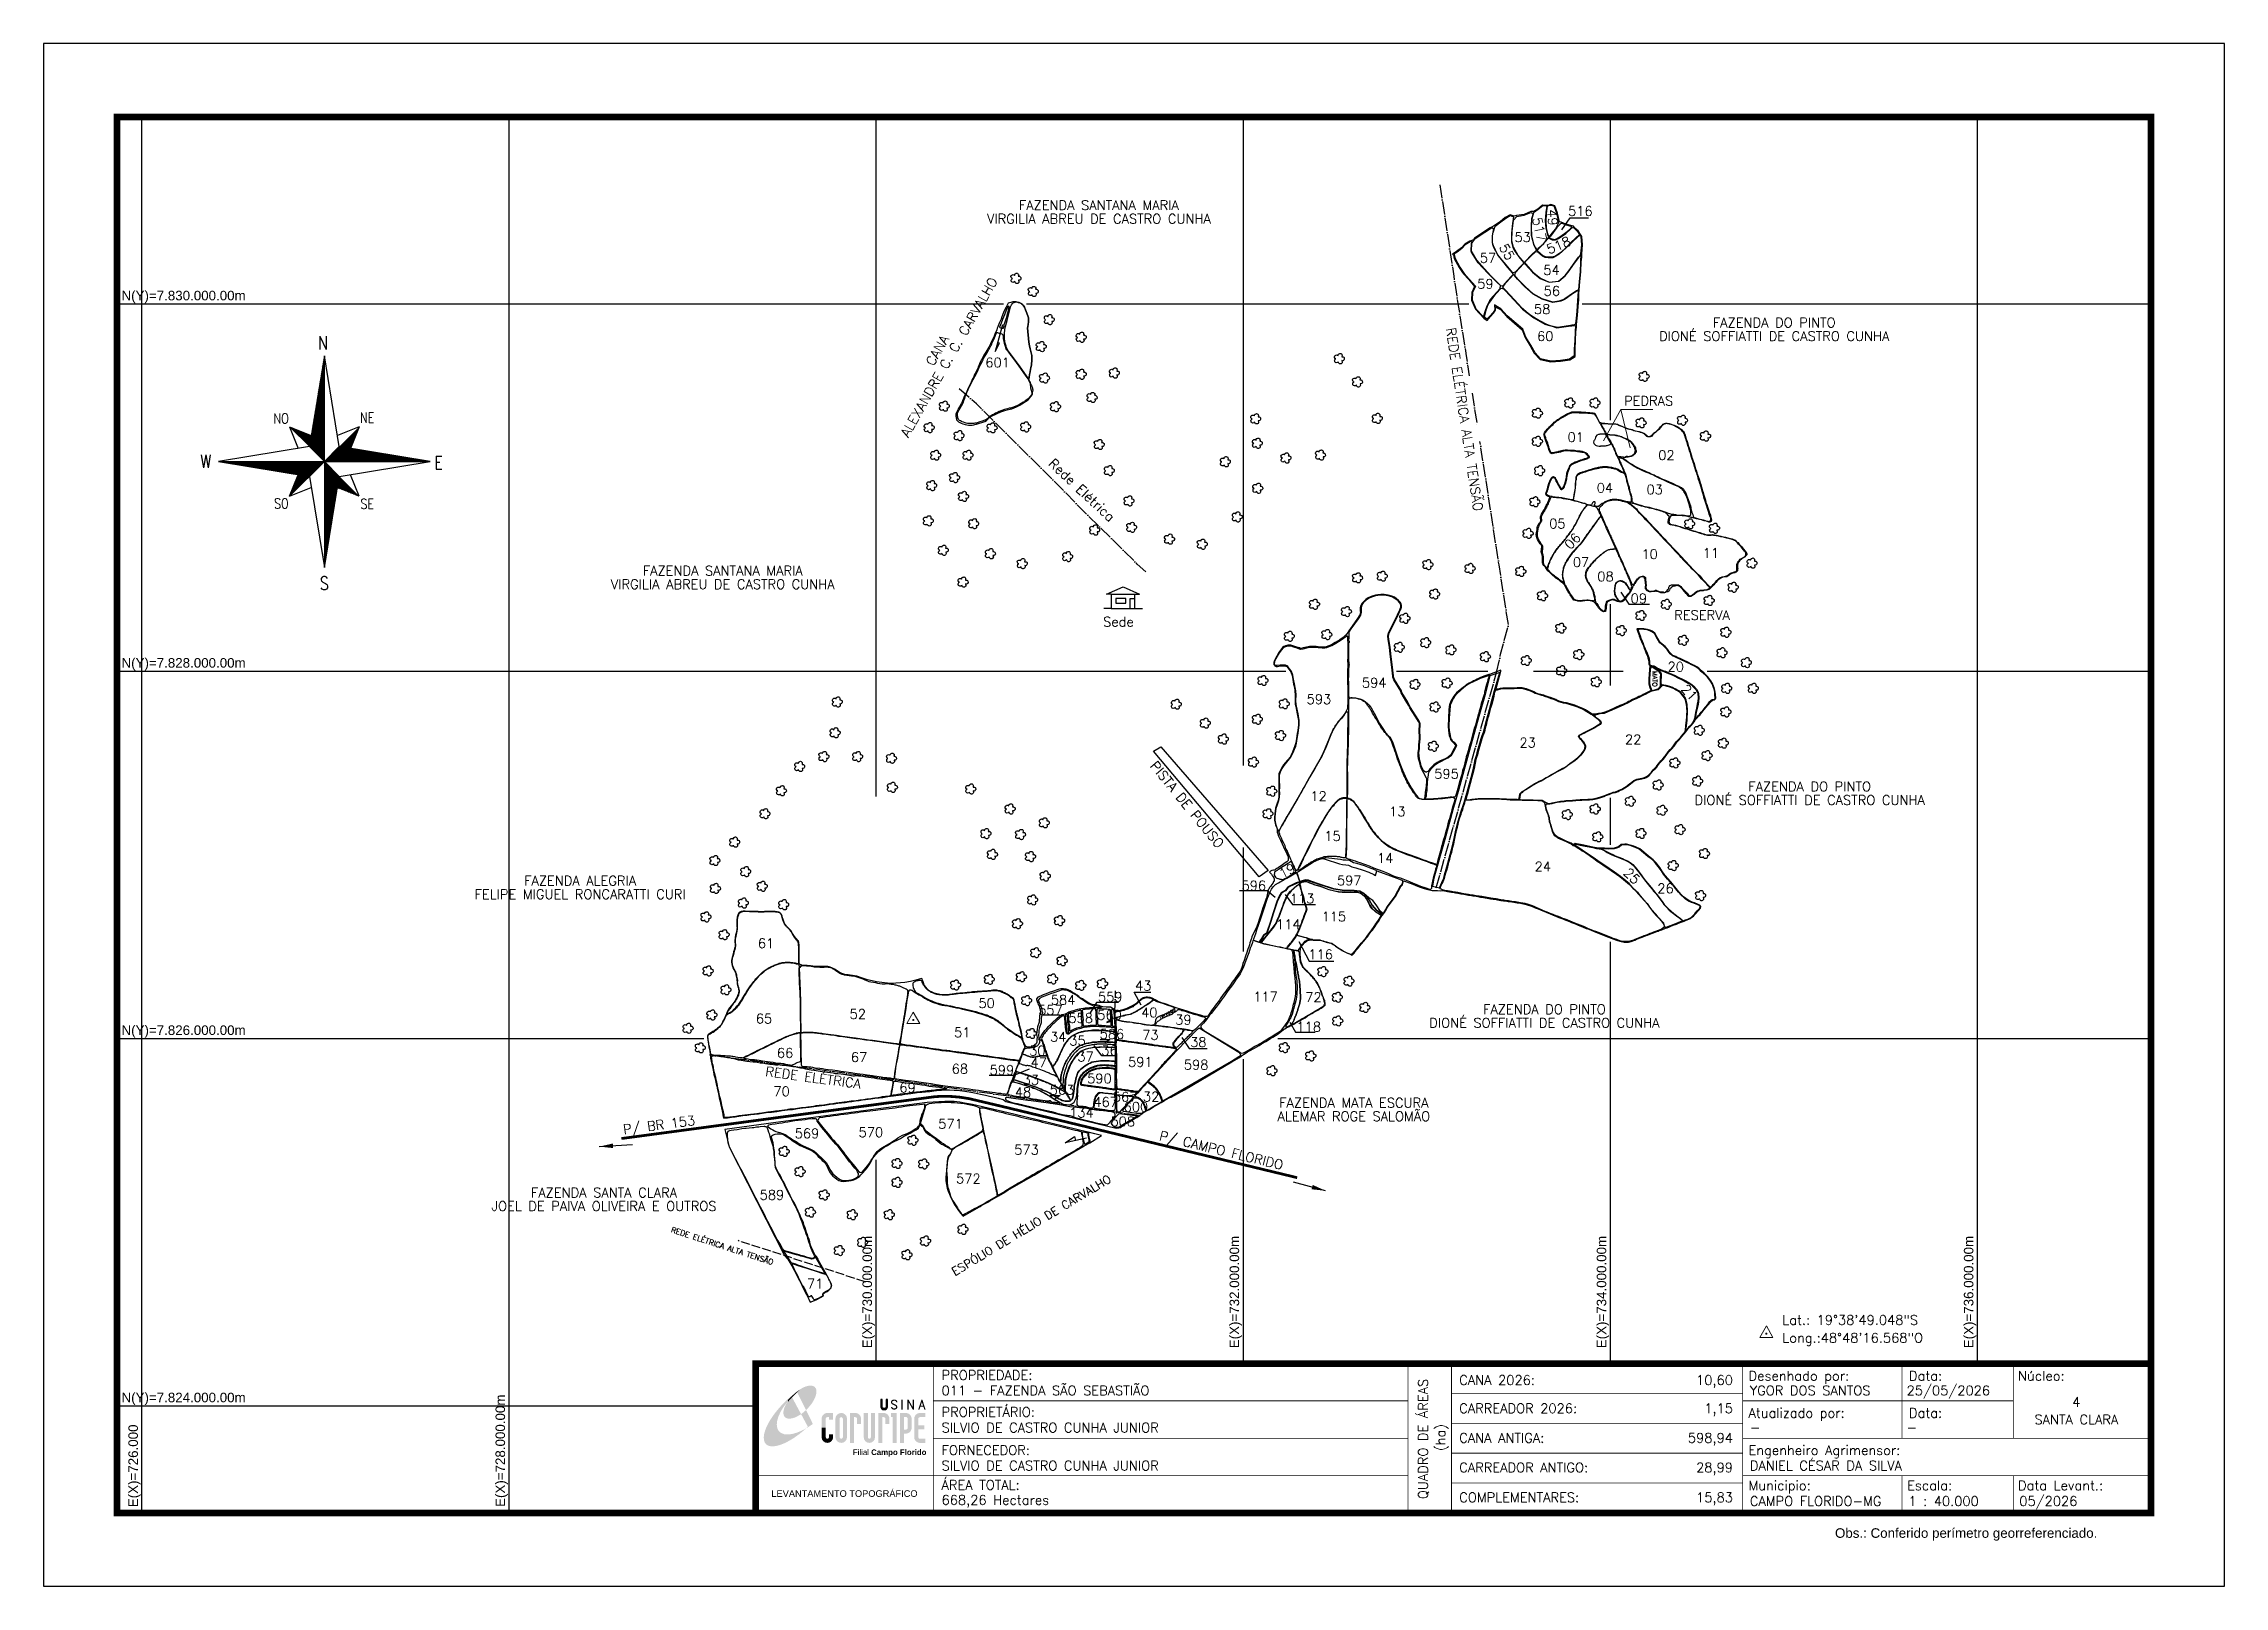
# Model space of a CAD drawing. Extents: x 725464 to 749663, y 7823017 to 7831417.
# Drawn here: x 725464 to 737344, y 7823017 to 7831417 of the extents above; entities that cross this region are included whole.
import ezdxf
from ezdxf.enums import TextEntityAlignment as Align

# ---------------------------------------------------------------- set-up
doc = ezdxf.new("R2010")
doc.units = 0
doc.header["$MEASUREMENT"] = 0
for name, pattern in [('ACAD_ISO04W100', [30, 24, -3, 0, -3]), ('CENTER2', [1.125, 0.75, -0.125, 0.125, -0.125]), ('CONTINUO', [0]), ('LIN0', [0])]:
    doc.linetypes.add(name, pattern=pattern)
for name, color, linetype, lineweight in [('0114000011', 1, 'Continuous', 25), ('0114000011036', 5, 'Continuous', 25), ('0114000011037', 5, 'Continuous', 25), ('0114000011049', 5, 'Continuous', 25), ('0114000011053', 5, 'Continuous', 25), ('0114000011054', 5, 'Continuous', 25), ('0114000011055', 5, 'Continuous', 25), ('0114000011056', 5, 'Continuous', 25), ('0114000011057', 5, 'Continuous', 25), ('0114000011058', 5, 'Continuous', 25), ('0114000011059', 5, 'Continuous', 25), ('0114000011060', 5, 'Continuous', 25), ('TEXTO_DIVERSOS', 7, 'Continuous', 5)]:
    doc.layers.add(name, color=color, linetype=linetype, lineweight=lineweight)
for name, color, linetype in [('0114000011001', 5, 'Continuous'), ('0114000011002', 5, 'Continuous'), ('0114000011003', 5, 'Continuous'), ('0114000011004', 5, 'Continuous'), ('0114000011005', 5, 'Continuous'), ('0114000011006', 5, 'Continuous'), ('0114000011007', 5, 'Continuous'), ('0114000011008', 5, 'Continuous'), ('0114000011009', 5, 'Continuous'), ('0114000011010', 5, 'Continuous'), ('0114000011011', 5, 'Continuous'), ('0114000011012', 5, 'Continuous'), ('0114000011013', 5, 'Continuous'), ('0114000011014', 5, 'Continuous'), ('0114000011015', 5, 'Continuous'), ('0114000011016', 5, 'Continuous'), ('0114000011020', 5, 'Continuous'), ('0114000011021', 5, 'Continuous'), ('0114000011022', 5, 'Continuous'), ('0114000011023', 5, 'Continuous'), ('0114000011024', 5, 'Continuous'), ('0114000011025', 5, 'Continuous'), ('0114000011026', 5, 'Continuous'), ('0114000011030', 5, 'Continuous'), ('0114000011032', 5, 'Continuous'), ('0114000011033', 5, 'Continuous'), ('0114000011034', 5, 'Continuous'), ('0114000011035', 5, 'Continuous'), ('0114000011038', 5, 'Continuous'), ('0114000011039', 5, 'Continuous'), ('0114000011040', 5, 'Continuous'), ('0114000011043', 5, 'Continuous'), ('0114000011047', 5, 'Continuous'), ('0114000011048', 5, 'Continuous'), ('0114000011050', 5, 'Continuous'), ('0114000011051', 5, 'Continuous'), ('0114000011052', 5, 'Continuous'), ('0114000011061', 5, 'Continuous'), ('0114000011065', 5, 'Continuous'), ('0114000011066', 5, 'Continuous'), ('0114000011067', 5, 'Continuous'), ('0114000011068', 5, 'Continuous'), ('0114000011069', 5, 'Continuous'), ('0114000011070', 5, 'Continuous'), ('0114000011071', 5, 'Continuous'), ('0114000011072', 5, 'Continuous'), ('0114000011073', 5, 'Continuous'), ('0114000011113', 5, 'Continuous'), ('0114000011114', 5, 'Continuous'), ('0114000011115', 5, 'Continuous'), ('0114000011116', 5, 'Continuous'), ('0114000011117', 5, 'Continuous'), ('0114000011118', 5, 'Continuous'), ('0114000011134', 5, 'Continuous'), ('0114000011467', 5, 'Continuous'), ('0114000011508', 5, 'Continuous'), ('0114000011516', 5, 'Continuous'), ('0114000011517', 5, 'Continuous'), ('0114000011518', 5, 'Continuous'), ('0114000011557', 5, 'Continuous'), ('0114000011558', 5, 'Continuous'), ('0114000011559', 5, 'Continuous'), ('0114000011560', 5, 'Continuous'), ('0114000011563', 5, 'Continuous'), ('0114000011567', 5, 'Continuous'), ('0114000011569', 5, 'Continuous'), ('0114000011570', 5, 'Continuous'), ('0114000011571', 5, 'Continuous'), ('0114000011572', 5, 'Continuous'), ('0114000011573', 5, 'Continuous'), ('0114000011584', 5, 'Continuous'), ('0114000011586', 5, 'Continuous'), ('0114000011589', 5, 'Continuous'), ('0114000011590', 5, 'Continuous'), ('0114000011591', 5, 'Continuous'), ('0114000011593', 5, 'Continuous'), ('0114000011594', 5, 'Continuous'), ('0114000011595', 5, 'Continuous'), ('0114000011596', 5, 'Continuous'), ('0114000011597', 5, 'Continuous'), ('0114000011598', 5, 'Continuous'), ('0114000011599', 5, 'Continuous'), ('0114000011600', 5, 'Continuous'), ('0114000011601', 5, 'Continuous'), ('COORDENADAS', 7, 'Continuous'), ('ESTRADA', 7, 'Continuous'), ('MALHA', 8, 'LIN0'), ('MARGEM', 7, 'CONTINUO'), ('MATO', 3, 'Continuous'), ('PEDRA', 7, 'Continuous'), ('PISTA_DE_POUSO', 7, 'Continuous'), ('REDE_DE_LUZ', 6, 'Continuous'), ('SEDE', 7, 'Continuous'), ('SEM PLANTIO', 30, 'Continuous'), ('SETA_NORTE', 3, 'Continuous'), ('SIMBOLO ARVORE', 118, 'Continuous'), ('TEXTO CONFORNTANTES', 7, 'Continuous'), ('TEXTO_NUN_TAL', 7, 'Continuous'), ('TG', 7, 'CONTINUO')]:
    doc.layers.add(name, color=color, linetype=linetype)
doc.styles.add('ARIAL', font='arial.ttf')
doc.styles.add('marcelo', font='arial.ttf')
doc.styles.add('ROMANS', font='romans')
doc.styles.add('SIMPLEX', font='simplex', dxfattribs={"height": 0.2})
doc.styles.get("Standard").update_dxf_attribs({"font": 'arial.ttf'})
doc.dimstyles.new('ISO-25', dxfattribs={"dimtxt": 2.5, "dimasz": 2.5, "dimexe": 1.25, "dimexo": 0.625, "dimtad": 1, "dimtxsty": 'Standard', "dimcen": 2.5, "dimadec": 0, "dimazin": 0, "dimtfac": 1, "dimtmove": 0, "dimatfit": 3, "dimfxl": 1, "dimarcsym": 0})

msp = doc.modelspace()

# ---------------------------------------------------------------- texts
at = {"layer": 'COORDENADAS', "linetype": 'ByBlock', "style": 'SIMPLEX'}
for s, p in [('Lat.: 19%%D38\'49.048"S', (734936, 7824441, 2627)), ('Long.:48%%D48\'16.568"O', (734936, 7824344, 2627))]:
    msp.add_text(s, height=52, dxfattribs=at).set_placement(p)
at = {"layer": 'MALHA'}
for s, p in [('N(Y)=7.830.000.00m', (726565, 7830045)), ('N(Y)=7.828.000.00m', (726565, 7828045)), ('N(Y)=7.826.000.00m', (726565, 7826045)), ('N(Y)=7.824.000.00m', (726565, 7824045))]:
    msp.add_text(s, height=52, dxfattribs=at).set_placement(p, align=Align.MIDDLE_RIGHT)
for s, p in [('E(X)=730.000.00m', (729951, 7824925)), ('E(X)=732.000.00m', (731951, 7824925)), ('E(X)=734.000.00m', (733951, 7824925)), ('E(X)=736.000.00m', (735951, 7824925)), ('E(X)=728.000.00m', (727952, 7824061)), ('E(X)=726.000', (725952, 7823898))]:
    msp.add_text(s, height=52, rotation=90, dxfattribs=at).set_placement(p, align=Align.MIDDLE_RIGHT)
at = {"layer": 'MARGEM', "color": 7, "linetype": 'Continuous', "lineweight": 9}
for s, style, p in [('PROPRIEDADE:', 'SIMPLEX', (730356, 7824193)), ('Desenhado por:', 'SIMPLEX', (734752, 7824189)), ('Data:', 'SIMPLEX', (735626, 7824189)), ('Núcleo:', 'SIMPLEX', (736220, 7824189)), ('PROPRIETÁRIO:', 'SIMPLEX', (730356, 7823992)), ('Atualizado por:', 'SIMPLEX', (734752, 7823987)), ('Data:', 'SIMPLEX', (735626, 7823987)), ('FORNECEDOR:', 'SIMPLEX', (730356, 7823784)), ('Engenheiro Agrimensor:', 'SIMPLEX', (734752, 7823784)), ('ÁREA TOTAL:', 'SIMPLEX', (730356, 7823595)), ('Municipio:', 'SIMPLEX', (734752, 7823592)), ('Escala:', 'SIMPLEX', (735616, 7823592)), ('Data Levant.:', 'SIMPLEX', (736220, 7823592)), ('Obs.: Conferido perímetro georreferenciado.', 'marcelo', (735223, 7823333))]:
    msp.add_text(s, height=52, dxfattribs=dict(at, style=style)).set_placement(p, align=Align.TOP_LEFT)
at = {"layer": 'MARGEM', "color": 7, "linetype": 'Continuous', "style": 'SIMPLEX'}
for s, p in [('011 - FAZENDA SÃO SEBASTIÃO', (730356, 7824109)), ('CANA 2026:', (733176, 7824166)), ('CANA 2026:', (733176, 7824166)), ('YGOR DOS SANTOS', (734759, 7824109)), ('25/05/2026', (735613, 7824109)), ('CARREADOR 2026:', (733176, 7824012)), ('CARREADOR 2026:', (733176, 7824012)), ('SILVIO DE CASTRO CUNHA JUNIOR', (730356, 7823907)), ('CANA ANTIGA:', (733176, 7823851)), ('CANA ANTIGA:', (733176, 7823851)), ('-', (734759, 7823907)), ('-', (735613, 7823907)), ('SILVIO DE CASTRO CUNHA JUNIOR', (730356, 7823700)), ('DANIEL CÉSAR DA SILVA', (734759, 7823700)), ('CARREADOR ANTIGO:', (733176, 7823690)), ('CARREADOR ANTIGO:', (733176, 7823690)), ('COMPLEMENTARES:', (733176, 7823527)), ('COMPLEMENTARES:', (733176, 7823527)), ('CAMPO FLORIDO-MG', (734759, 7823507)), ('1 : 40.000', (735623, 7823507)), ('05/2026', (736227, 7823507))]:
    msp.add_text(s, height=52, dxfattribs=at).set_placement(p, align=Align.TOP_LEFT)
for s, p in [('QUADRO DE ÁREAS', (732979, 7823819)), ('(ha)', (733074, 7823827))]:
    msp.add_text(s, height=52, rotation=90, dxfattribs=at).set_placement(p, align=Align.MIDDLE_CENTER)
for s, p in [('10,60', (734667, 7824166)), ('1,15', (734667, 7824012))]:
    msp.add_text(s, height=52, dxfattribs=at).set_placement(p, align=Align.TOP_RIGHT)
for s, p in [('SANTA CLARA', (736538, 7823925)), ('4', (736538, 7824021))]:
    msp.add_text(s, height=52, dxfattribs=at).set_placement(p, align=Align.MIDDLE_CENTER)
at = {"layer": 'MARGEM', "linetype": 'Continuous', "style": 'SIMPLEX'}
for s, p in [('598,94', (734667, 7823851)), ('28,99', (734667, 7823690)), ('15,83', (734667, 7823527))]:
    msp.add_text(s, height=52, dxfattribs=at).set_placement(p, align=Align.TOP_RIGHT)
at = {"layer": 'MARGEM', "color": 7, "linetype": 'ByBlock'}
msp.add_text('LEVANTAMENTO TOPOGRÁFICO', height=36, dxfattribs=at).set_placement((729827, 7823522), align=Align.MIDDLE_CENTER)
at = {"layer": 'MARGEM', "linetype": 'Continuous', "style": 'SIMPLEX'}
msp.add_text('668,26 Hectares', height=52, dxfattribs=at).set_placement((730356, 7823513), align=Align.TOP_LEFT)
at = {"layer": 'TEXTO CONFORNTANTES', "linetype": 'ByBlock', "style": 'SIMPLEX'}
msp.add_text('ESPÓLIO DE HÉLIO DE CARVALHO', height=45, rotation=31.0731, dxfattribs=at).set_placement((730429, 7824706))
at = {"layer": 'TEXTO CONFORNTANTES', "linetype": 'Continuous', "char_height": 52, "width": 1887.06, "attachment_point": 5, "line_spacing_factor": 0.85, "style": 'SIMPLEX'}
for s, insert in [('FAZENDA SANTANA MARIA \\PVIRGILIA ABREU DE CASTRO CUNHA', (731213, 7830500)), ('FAZENDA DO PINTO \\PDIONÉ SOFFIATTI DE CASTRO CUNHA', (734892, 7829861)), ('FAZENDA SANTANA MARIA \\PVIRGILIA ABREU DE CASTRO CUNHA', (729164, 7828510)), ('FAZENDA DO PINTO \\PDIONÉ SOFFIATTI DE CASTRO CUNHA', (735085, 7827335)), ('FAZENDA ALEGRIA \\PFELIPE MIGUEL RONCARATTI CURI', (728387, 7826822)), ('FAZENDA DO PINTO \\PDIONÉ SOFFIATTI DE CASTRO CUNHA', (733640, 7826122)), ('FAZENDA MATA ESCURA\\PALEMAR ROGE SALOMÃO', (732602, 7825613)), ('FAZENDA SANTA CLARA \\PJOEL DE PAIVA OLIVEIRA E OUTROS', (728517, 7825124))]:
    msp.add_mtext(s, dxfattribs=dict(at, insert=insert))
at = {"layer": 'TEXTO CONFORNTANTES', "linetype": 'Continuous', "insert": (730365, 7829728), "char_height": 52, "width": 1887.06, "attachment_point": 5, "rotation": 60.2389, "line_spacing_factor": 0.85, "style": 'SIMPLEX'}
msp.add_mtext('CANA \\PALEXANDRE C. C. CARVALHO', dxfattribs=at)
at = {"layer": 'TEXTO_DIVERSOS', "linetype": 'Continuous', "style": 'SIMPLEX'}
for s, height, rotation, p in [('REDE ELÉTRICA ALTA TENSÃO', 52, 278.6001, (733104, 7829866)), ('Rede Elétrica', 52, 316.8423, (730934, 7829125)), ('PISTA DE POUSO', 52, 309.2088, (731489, 7827483)), ('P/ BR 153', 52, 7.4284, (728625, 7825478)), ('P/ CAMPO FLORIDO', 52, 346.3973, (731538, 7825447)), ('REDE ELÉTRICA ALTA TENSÃO', 30, 342, (728880, 7824946))]:
    msp.add_text(s, height=height, rotation=rotation, dxfattribs=at).set_placement(p)
at = {"layer": 'TEXTO_DIVERSOS', "style": 'SIMPLEX'}
for s, p in [('PEDRAS', (734074, 7829446)), ('RESERVA', (734347, 7828279)), ('Sede', (731236, 7828243))]:
    msp.add_text(s, height=52, dxfattribs=at).set_placement(p)
at = {"layer": 'TEXTO_DIVERSOS', "color": 7, "style": 'ROMANS'}
for s, height, rotation, p in [('MATO', 25, 270, (734229, 7828001)), ('Terraço', 20, 30.9663, (731547, 7826102, 719))]:
    msp.add_text(s, height=height, rotation=rotation, dxfattribs=at).set_placement(p)
at = {"layer": 'TEXTO_DIVERSOS', "linetype": 'Continuous', "style": 'SIMPLEX'}
msp.add_text('REDE ELÉTRICA', height=52, rotation=352.3925, dxfattribs=at).set_placement((729657, 7825787), align=Align.MIDDLE_CENTER)
at = {"layer": 'TEXTO_NUN_TAL', "linetype": 'Continuous', "style": 'SIMPLEX'}
for s, rotation, p in [('517', 283.1173, (733573, 7830464)), ('49', 273.4086, (733656, 7830513)), ('518', 23.1854, (733666, 7830269)), ('55', 300.4417, (733391, 7830308)), ('06', 45.8369, (733781, 7828658)), ('21', 312.787, (734380, 7827899)), ('19', 27.335, (732211, 7826869)), ('25', 314.7118, (734067, 7826898))]:
    msp.add_text(s, height=52, rotation=rotation, dxfattribs=at).set_placement(p)
for s, p in [('516', (733769, 7830479)), ('53', (733477, 7830337)), ('57', (733288, 7830224)), ('59', (733274, 7830083)), ('54', (733634, 7830158)), ('58', (733583, 7829945)), ('56', (733636, 7830044)), ('60', (733600, 7829798)), ('01', (733766, 7829248)), ('02', (734260, 7829150)), ('04', (733925, 7828972)), ('03', (734196, 7828963)), ('05', (733666, 7828777)), ('07', (733795, 7828567)), ('10', (734169, 7828611)), ('11', (734503, 7828617)), ('08', (733928, 7828489)), ('09', (734110, 7828370)), ('20', (734311, 7827998)), ('593', (732345, 7827821)), ('594', (732646, 7827911)), ('23', (733504, 7827585)), ('22', (734079, 7827602)), ('595', (733040, 7827415)), ('12', (732365, 7827293)), ('13', (732794, 7827210)), ('15', (732441, 7827076)), ('14', (732728, 7826956)), ('24', (733587, 7826910)), ('596', (731990, 7826806)), ('597', (732510, 7826834)), ('26', (734255, 7826791)), ('61', (729355, 7826492)), ('43', (731410, 7826261)), ('50', (730557, 7826166)), ('584', (730951, 7826184)), ('559', (731208, 7826200)), ('72', (732337, 7826199)), ('65', (729344, 7826082)), ('52', (729855, 7826107)), ('557', (730882, 7826129)), ('558', (731047, 7826085)), ('560', (731204, 7826102)), ('40', (731443, 7826115)), ('39', (731629, 7826076)), ('51', (730424, 7826007)), ('30', (730833, 7825907)), ('34', (730947, 7825983)), ('35', (731052, 7825962)), ('586', (731217, 7825998)), ('36', (731226, 7825908)), ('73', (731449, 7825993)), ('38', (731710, 7825954)), ('66', (729459, 7825895)), ('67', (729862, 7825872)), ('68', (730411, 7825809)), ('599', (730618, 7825802)), ('47', (730841, 7825843)), ('37', (731096, 7825875)), ('591', (731372, 7825846)), ('598', (731676, 7825831)), ('70', (729440, 7825686)), ('69', (730126, 7825706)), ('48', (730755, 7825681)), ('33', (730798, 7825748)), ('563', (730945, 7825694)), ('590', (731149, 7825756)), ('467', (731183, 7825628)), ('567', (731289, 7825656)), ('600', (731348, 7825601)), ('32', (731453, 7825657)), ('569', (729556, 7825457)), ('570', (729904, 7825463)), ('571', (730338, 7825509)), ('508', (731276, 7825522)), ('573', (730752, 7825368)), ('572', (730435, 7825211)), ('589', (729365, 7825122)), ('71', (729623, 7824639))]:
    msp.add_text(s, height=52, dxfattribs=at).set_placement(p)
msp.add_text('601', height=52, dxfattribs=at).set_placement((730661, 7829639), align=Align.BOTTOM_CENTER)
for s, p in [('113', (732320, 7826762)), ('115', (732493, 7826664)), ('114', (732245, 7826621)), ('116', (732421, 7826458)), ('117', (732121, 7826227)), ('118', (732356, 7826064)), ('134', (731118, 7825596))]:
    msp.add_text(s, height=52, dxfattribs=at).set_placement(p, align=Align.MIDDLE_CENTER)

# ---------------------------------------------------------------- blocks, each defined once
blk = doc.blocks.new('A$C78F83FB3')
at = {"layer": 'MARGEM'}
h = blk.add_hatch(color=20, dxfattribs=at)
edge = h.paths.add_edge_path()
edge.add_ellipse((19.49, 23.77), major_axis=(-6.68, -6.67), ratio=0.469426, start_angle=292.73277, end_angle=601.25787)
edge.add_ellipse((22.83, 22.05), major_axis=(12.64, 11.29), ratio=0.457614, start_angle=79.90686, end_angle=107.91393)
edge = h.paths.add_edge_path()
edge.add_ellipse((18.28, 18.7), major_axis=(13.95, 13.59), ratio=0.386848, start_angle=63.96117, end_angle=264.59932)
edge.add_ellipse((22.83, 22.05), major_axis=(12.64, 11.29), ratio=0.457614, start_angle=107.91393, end_angle=245.11815, ccw=False)
edge.add_ellipse((19.49, 23.77), major_axis=(-6.68, -6.67), ratio=0.469426, start_angle=241.25787, end_angle=292.73277, ccw=False)
for color, points in [(20, [(15.46, 26.12), (14.17, 24.81), (14.06, 24.24), (14.39, 23.97), (14.67, 24.54), (19.47, 29.32), (18.48, 28.66), (17.31, 27.78)]), (7, [(58.42, 24.9), (57.9, 24.9), (57.9, 21.73, -0.414214), (57.15, 20.98), (56.84, 20.98, -0.414214), (56.09, 21.73), (56.09, 24.9), (55.57, 24.9), (55.57, 21.73, 0.414214), (56.84, 20.46), (57.15, 20.46, 0.414214), (58.42, 21.73)]), (7, [(61.7, 24.9), (61.23, 24.9, 0.396318), (60.04, 23.78), (60.04, 23.72, 0.151912), (60.39, 22.97), (60.46, 22.92), (62.18, 22), (62.85, 21.83, 0.12407), (62.51, 22.42), (60.75, 23.36, -0.13192), (60.56, 23.77, -0.385578), (61.23, 24.37), (61.7, 24.37, -0.414214), (62.37, 23.7), (62.89, 23.7, 0.414214)]), (7, [(62.37, 23.7), (62.89, 23.7, 0.414214), (61.7, 24.9), (61.23, 24.9, 0.396318), (60.04, 23.78), (60.04, 23.72, 0.151912), (60.39, 22.97), (60.46, 22.92), (62.18, 22), (62.18, 22, -0.131921), (62.37, 21.59, -0.385578), (61.7, 20.98), (61.23, 20.98, -0.414214), (60.56, 21.65), (60.04, 21.65, 0.414214), (61.23, 20.46), (61.7, 20.46, 0.402546), (62.89, 21.61, 0.165292), (62.51, 22.42), (60.75, 23.36, -0.13192), (60.56, 23.77, -0.385578), (61.23, 24.37), (61.7, 24.37, -0.414214)]), (7, [(30.97, 12.46), (29.13, 12.46), (29.13, 8.21, 1), (34.29, 8.21), (34.29, 9.41), (32.45, 9.41), (32.45, 8.21, -1), (30.97, 8.21)])]:
    blk.add_hatch(color=color, dxfattribs=at).paths.add_polyline_path(points)
h = blk.add_hatch(color=7, dxfattribs=at)
h.paths.add_polyline_path([(65.24, 24.9), (64.72, 24.9), (64.72, 20.46), (65.24, 20.46)])
h.paths.add_polyline_path([(67.38, 20.46), (67.9, 20.46), (67.9, 23.74), (69.74, 20.46), (70.23, 20.46), (70.23, 24.9), (69.71, 24.9), (69.71, 21.58), (67.85, 24.9), (67.38, 24.9)])
h.paths.add_polyline_path([(72.17, 20.46), (72.72, 20.46), (73.14, 21.73), (74.49, 21.73), (74.9, 20.46), (75.45, 20.46), (74, 24.9), (73.62, 24.9)])
h.paths.add_polyline_path([(73.81, 23.8), (74.32, 22.25), (73.31, 22.25)], flags=16)
h = blk.add_hatch(color=7, dxfattribs=at)
h.paths.add_polyline_path([(31.71, 18.93, 0.414214), (29.13, 16.35), (29.13, 12.46), (30.97, 12.46), (30.97, 16.35, -0.414214), (31.71, 17.09), (32.45, 17.09), (32.45, 16.02), (34.29, 16.02), (34.29, 18.93)])
h.paths.add_polyline_path([(44.15, 17.09, -0.414214), (44.89, 16.35), (44.89, 14.1), (46.72, 14.1), (46.72, 16.17, 0.433937), (44.15, 18.93), (41.77, 18.93), (41.77, 12.46), (43.61, 12.46), (43.61, 17.09)])
h.paths.add_polyline_path([(43.61, 12.46), (41.77, 12.46), (41.77, 5.62), (43.61, 5.62)])
h.paths.add_polyline_path([(47.92, 12.46), (49.75, 12.46), (49.75, 18.93), (47.92, 18.93)])
h.paths.add_polyline_path([(52.91, 18.93), (51.08, 18.93), (51.08, 12.46), (52.91, 12.46)])
h.paths.add_polyline_path([(51.08, 8.12, -1), (49.75, 8.12), (49.75, 12.46), (47.92, 12.46), (47.92, 8.12, 1), (52.91, 8.12), (52.91, 12.46), (51.08, 12.46)])
h.paths.add_polyline_path([(54.41, 12.46), (56.25, 12.46), (56.25, 17.09), (56.79, 17.09, -0.414214), (57.53, 16.35), (57.53, 14.1), (59.36, 14.1), (59.36, 16.17, 0.433937), (56.79, 18.93), (54.41, 18.93)])
h.paths.add_polyline_path([(56.25, 12.46), (54.41, 12.46), (54.41, 5.62), (56.25, 5.62)])
h.paths.add_polyline_path([(60.73, 12.46), (62.58, 12.46), (62.58, 18.93), (60.02, 18.93), (60.02, 17.08), (60.73, 17.08)])
h.paths.add_polyline_path([(62.58, 12.46), (60.73, 12.46), (60.73, 5.62), (62.58, 5.62)])
h.paths.add_polyline_path([(64.06, 12.46), (65.82, 12.46), (65.82, 17.17), (66.66, 17.17, -0.450417), (67.48, 16.25), (67.48, 12.46), (69.24, 12.46, 0.002307), (69.24, 12.48, 0.005282), (69.23, 12.54, -0.000938), (69.23, 12.53), (69.23, 16.17, 0.433937), (66.66, 18.93), (64.06, 18.93)])
h.paths.add_polyline_path([(64.06, 5.62), (65.82, 5.62), (65.82, 9.77), (66.66, 9.77, 0.426056), (69.24, 12.46), (67.48, 12.46), (67.48, 12.45, -0.450417), (66.66, 11.53), (65.82, 11.53), (65.82, 12.46), (64.06, 12.46)])
h.paths.add_polyline_path([(70.37, 12.46), (74.87, 12.46), (74.87, 13.44), (72.21, 13.44), (72.21, 16.35, -0.414214), (72.95, 17.09), (75.38, 17.09), (75.38, 18.93), (72.95, 18.93, 0.414214), (70.37, 16.35)])
h.paths.add_polyline_path([(72.21, 11.62), (74.87, 11.62), (74.87, 12.46), (70.37, 12.46), (70.37, 8.21, 0.414214), (72.95, 5.62), (75.38, 5.62), (75.38, 7.47), (72.95, 7.47, -0.414214), (72.21, 8.21)])
h = blk.add_hatch(color=7, dxfattribs=at)
h.paths.add_polyline_path([(35.29, 16.35), (35.29, 8.21, 1), (40.46, 8.21, 0.016978), (40.45, 8.38), (40.45, 16.17, 0.433937), (37.88, 18.93), (37.87, 18.93, 0.41391)])
h.paths.add_polyline_path([(38.62, 16.35), (38.62, 8.21, -1), (37.13, 8.21), (37.13, 16.35, -1)], flags=16)
at = {"layer": 'MARGEM', "linetype": 'Continuous'}
blk.add_lwpolyline([(58.42, 24.9), (57.9, 24.9), (57.9, 21.73, -0.414214), (57.15, 20.98), (56.84, 20.98, -0.414214), (56.09, 21.73), (56.09, 24.9), (55.57, 24.9), (55.57, 21.73, 0.414214), (56.84, 20.46), (57.15, 20.46, 0.414214), (58.42, 21.73), (58.42, 24.9)], format="xyb", close=True, dxfattribs=at)
at = {"layer": 'MARGEM', "color": 252, "insert": (43.05, 2.72), "char_height": 2.5, "width": 33.0271, "attachment_point": 1, "style": 'ARIAL'}
blk.add_mtext('Filial {\\fArial|b1|i0|c0|p34;Campo Florido}', dxfattribs=at)
blk = doc.blocks.new('A$C309442C0')
at = {"layer": 'SETA_NORTE', "linetype": 'Continuous'}
h = blk.add_hatch(dxfattribs=at)
h.set_pattern_fill('ANSI31', color=256, scale=0.1375, angle=-90, style=0)
h.set_pattern_definition([(315, (-215853.3434, 13873.16845), (0.3086963042, 0.3086963042), [])])
h.paths.add_polyline_path([(73.5, 97.4), (74.7, 104.9), (60, 110.8)])
h = blk.add_hatch(dxfattribs=at)
h.set_pattern_fill('ANSI31', color=256, scale=0.1375, angle=180, style=0)
h.set_pattern_definition([(225, (13869.59828, 216024.21475), (0.3086963042, -0.3086963042), [])])
h.paths.add_polyline_path([(93.8, 97.4), (101.4, 96.2), (107.3, 110.8)])
h = blk.add_hatch(dxfattribs=at)
h.set_pattern_fill('ANSI31', color=256, scale=0.1375, style=0)
h.set_pattern_definition([(45, (-13702.2971, -215849.77324), (-0.3086963042, 0.3086963042), [])])
h.paths.add_polyline_path([(73.5, 77), (65.9, 78.3), (60, 63.6)])
h = blk.add_hatch(dxfattribs=at)
h.set_pattern_fill('ANSI31', color=256, scale=0.1375, angle=90, style=0)
h.set_pattern_definition([(135, (216020.6446, -13698.72693), (-0.3086963042, -0.3086963042), [])])
h.paths.add_polyline_path([(93.8, 77), (92.6, 69.5), (107.3, 63.6)])
for p, q in [((81.6, 146.8), (83.7, 148.9)), ((81.7, 147.6), (83.7, 149.5)), ((81.8, 148.3), (83.7, 150.1)), ((82, 149.1), (83.7, 150.8)), ((82.1, 149.9), (83.7, 151.4)), ((82.2, 150.6), (83.7, 152.1)), ((82.3, 151.4), (83.7, 152.7)), ((82.5, 152.2), (83.7, 153.3)), ((82.6, 152.9), (83.7, 154)), ((82.7, 153.7), (83.7, 154.6)), ((82.9, 154.4), (83.7, 155.2)), ((83, 155.2), (83.7, 155.9)), ((83.1, 156), (83.7, 156.5)), ((83.2, 156.7), (83.7, 157.2)), ((83.4, 157.5), (83.7, 157.8)), ((83.5, 158.3), (83.7, 158.4)), ((83.6, 159), (83.7, 159.1)), ((78.7, 129.3), (83.7, 134.2)), ((78.8, 130), (83.7, 134.9)), ((79, 130.8), (83.7, 135.5)), ((79.1, 131.6), (83.7, 136.1)), ((79.2, 132.3), (83.7, 136.8)), ((79.3, 133.1), (83.7, 137.4)), ((79.5, 133.8), (83.7, 138)), ((79.6, 134.6), (83.7, 138.7)), ((79.7, 135.4), (83.7, 139.3)), ((79.8, 136.1), (83.7, 140)), ((80, 136.9), (83.7, 140.6)), ((80.1, 137.7), (83.7, 141.2)), ((80.2, 138.4), (83.7, 141.9)), ((80.3, 139.2), (83.7, 142.5)), ((80.5, 139.9), (83.7, 143.1)), ((80.6, 140.7), (83.7, 143.8)), ((80.7, 141.5), (83.7, 144.4)), ((80.8, 142.2), (83.7, 145)), ((81, 143), (83.7, 145.7)), ((81.1, 143.8), (83.7, 146.3)), ((81.2, 144.5), (83.7, 147)), ((81.3, 145.3), (83.7, 147.6)), ((81.5, 146.1), (83.7, 148.2)), ((75.7, 111), (83.7, 118.9)), ((75.8, 111.7), (83.7, 119.6)), ((75.9, 112.5), (83.7, 120.2)), ((76.1, 113.3), (83.7, 120.8)), ((76.2, 114), (83.7, 121.5)), ((76.3, 114.8), (83.7, 122.1)), ((76.4, 115.5), (83.7, 122.8)), ((76.6, 116.3), (83.7, 123.4)), ((76.7, 117.1), (83.7, 124)), ((76.8, 117.8), (83.7, 124.7)), ((76.9, 118.6), (83.7, 125.3)), ((77.1, 119.4), (83.7, 125.9)), ((77.2, 120.1), (83.7, 126.6)), ((77.3, 120.9), (83.7, 127.2)), ((77.4, 121.6), (83.7, 127.8)), ((77.6, 122.4), (83.7, 128.5)), ((77.7, 123.2), (83.7, 129.1)), ((77.8, 123.9), (83.7, 129.8)), ((78, 124.7), (83.7, 130.4)), ((78.1, 125.5), (83.7, 131)), ((78.2, 126.2), (83.7, 131.7)), ((78.3, 127), (83.7, 132.3)), ((78.5, 127.7), (83.7, 132.9)), ((78.6, 128.5), (83.7, 133.6)), ((60, 110.8), (74.7, 104.9)), ((60, 110.8), (65.9, 96.2)), ((73.5, 97.3), (83.7, 107.5)), ((73.6, 98), (83.7, 108.1)), ((73.7, 98.8), (83.7, 108.7)), ((73.8, 99.5), (83.7, 109.4)), ((73.8, 97), (83.7, 106.8)), ((73.9, 100.3), (83.7, 110)), ((74.1, 101.1), (83.7, 110.6)), ((74.2, 101.8), (83.7, 111.3)), ((74.2, 96.7), (83.7, 106.2)), ((74.3, 102.6), (83.7, 111.9)), ((74.4, 103.3), (83.7, 112.6)), ((74.5, 96.4), (83.7, 105.6)), ((74.6, 104.1), (83.7, 113.2)), ((74.7, 104.9), (83.7, 113.8)), ((74.8, 105.6), (83.7, 114.5)), ((74.8, 96.1), (83.7, 104.9)), ((74.9, 106.4), (83.7, 115.1)), ((75.1, 107.2), (83.7, 115.7)), ((75.1, 95.7), (83.7, 104.3)), ((75.2, 107.9), (83.7, 116.4)), ((75.3, 108.7), (83.7, 117)), ((75.4, 109.4), (83.7, 117.7)), ((75.6, 110.2), (83.7, 118.3)), ((107.3, 110.8), (92.6, 104.9)), ((107.3, 110.8), (101.4, 96.2)), ((75.4, 95.4), (83.7, 103.6)), ((75.8, 95.1), (83.7, 103)), ((76.1, 94.8), (83.7, 102.4)), ((76.4, 94.5), (83.7, 101.7)), ((76.7, 94.2), (83.7, 101.1)), ((77, 93.8), (83.7, 100.5)), ((77.4, 93.5), (83.7, 99.8)), ((77.7, 93.2), (83.7, 99.2)), ((78, 92.9), (83.7, 98.5)), ((78.3, 92.6), (83.7, 97.9)), ((78.6, 92.2), (83.7, 97.3)), ((78.9, 91.9), (83.7, 96.6)), ((79.3, 91.6), (83.7, 96)), ((79.6, 91.3), (83.7, 95.4)), ((79.9, 91), (83.7, 94.7)), ((80.2, 90.7), (83.7, 94.1)), ((80.5, 90.3), (83.7, 93.4)), ((80.9, 90), (83.7, 92.8)), ((81.2, 89.7), (83.7, 92.2)), ((81.5, 89.4), (83.7, 91.5)), ((81.8, 89.1), (83.7, 90.9)), ((82.1, 88.7), (83.7, 90.3)), ((82.4, 88.4), (83.7, 89.6)), ((83.8, 87.2), (94, 97.4)), ((84.4, 87.2), (94.5, 97.3)), ((85.1, 87.2), (95.1, 97.2)), ((85.7, 87.2), (95.6, 97.1)), ((86.3, 87.2), (96.2, 97)), ((87, 87.2), (96.7, 96.9)), ((87.6, 87.2), (97.2, 96.9)), ((88.3, 87.2), (97.8, 96.8)), ((88.9, 87.2), (98.3, 96.7)), ((89.5, 87.2), (98.9, 96.6)), ((90.2, 87.2), (99.4, 96.5)), ((90.8, 87.2), (100, 96.4)), ((91.4, 87.2), (100.5, 96.3)), ((92.1, 87.2), (101.1, 96.2)), ((92.7, 87.2), (101.6, 96.1)), ((93.4, 87.2), (102.2, 96)), ((94, 87.2), (102.7, 96)), ((94.6, 87.2), (103.3, 95.9)), ((95.3, 87.2), (103.8, 95.8)), ((95.9, 87.2), (104.4, 95.7)), ((96.5, 87.2), (104.9, 95.6)), ((97.2, 87.2), (105.5, 95.5)), ((97.8, 87.2), (106, 95.4)), ((98.4, 87.2), (106.5, 95.3)), ((99.1, 87.2), (107.1, 95.2)), ((99.7, 87.2), (107.6, 95.1)), ((100.4, 87.2), (108.2, 95.1)), ((101, 87.2), (108.7, 95)), ((101.6, 87.2), (109.3, 94.9)), ((102.3, 87.2), (109.8, 94.8)), ((102.9, 87.2), (110.4, 94.7)), ((103.5, 87.2), (110.9, 94.6)), ((104.2, 87.2), (111.5, 94.5)), ((104.8, 87.2), (112, 94.4)), ((105.5, 87.2), (112.6, 94.3)), ((106.1, 87.2), (113.1, 94.2)), ((106.7, 87.2), (113.7, 94.1)), ((107.4, 87.2), (114.2, 94.1)), ((108, 87.2), (114.8, 94)), ((108.6, 87.2), (115.3, 93.9)), ((109.3, 87.2), (115.8, 93.8)), ((109.9, 87.2), (116.4, 93.7)), ((110.6, 87.2), (116.9, 93.6)), ((111.2, 87.2), (117.5, 93.5)), ((111.8, 87.2), (118, 93.4)), ((112.5, 87.2), (118.6, 93.3)), ((113.1, 87.2), (119.1, 93.2)), ((113.7, 87.2), (119.7, 93.2)), ((114.4, 87.2), (120.2, 93.1)), ((115, 87.2), (120.8, 93)), ((115.6, 87.2), (121.3, 92.9)), ((116.3, 87.2), (121.9, 92.8)), ((116.9, 87.2), (122.4, 92.7)), ((117.6, 87.2), (123, 92.6)), ((118.2, 87.2), (123.5, 92.5)), ((118.8, 87.2), (124, 92.4)), ((119.5, 87.2), (124.6, 92.3)), ((120.1, 87.2), (125.1, 92.3)), ((120.7, 87.2), (125.7, 92.2)), ((121.4, 87.2), (126.2, 92.1)), ((122, 87.2), (126.8, 92)), ((122.7, 87.2), (127.3, 91.9)), ((123.3, 87.2), (127.9, 91.8)), ((123.9, 87.2), (128.4, 91.7)), ((124.6, 87.2), (129, 91.6)), ((125.2, 87.2), (129.5, 91.5)), ((125.8, 87.2), (130.1, 91.4)), ((126.5, 87.2), (130.6, 91.4)), ((127.1, 87.2), (131.2, 91.3)), ((127.8, 87.2), (131.7, 91.2)), ((128.4, 87.2), (132.3, 91.1)), ((129, 87.2), (132.8, 91)), ((129.7, 87.2), (133.3, 90.9)), ((130.3, 87.2), (133.9, 90.8)), ((130.9, 87.2), (134.4, 90.7)), ((131.6, 87.2), (135, 90.6)), ((132.2, 87.2), (135.5, 90.5)), ((132.8, 87.2), (136.1, 90.5)), ((133.5, 87.2), (136.6, 90.4)), ((134.1, 87.2), (137.2, 90.3)), ((134.8, 87.2), (137.7, 90.2)), ((135.4, 87.2), (138.3, 90.1)), ((136, 87.2), (138.8, 90)), ((136.7, 87.2), (139.4, 89.9)), ((137.3, 87.2), (139.9, 89.8)), ((137.9, 87.2), (140.5, 89.7)), ((138.6, 87.2), (141, 89.6)), ((139.2, 87.2), (141.6, 89.6)), ((139.9, 87.2), (142.1, 89.5)), ((140.5, 87.2), (142.6, 89.4)), ((141.1, 87.2), (143.2, 89.3)), ((141.8, 87.2), (143.7, 89.2)), ((142.4, 87.2), (144.3, 89.1)), ((11.8, 87.2), (11.8, 87.2)), ((12.3, 87.1), (12.4, 87.2)), ((12.9, 87), (13.1, 87.2)), ((13.4, 86.9), (13.7, 87.2)), ((14, 86.8), (14.4, 87.2)), ((14.5, 86.7), (15, 87.2)), ((15.1, 86.6), (15.6, 87.2)), ((15.6, 86.6), (16.3, 87.2)), ((16.2, 86.5), (16.9, 87.2)), ((16.7, 86.4), (17.5, 87.2)), ((17.2, 86.3), (18.2, 87.2)), ((17.8, 86.2), (18.8, 87.2)), ((18.3, 86.1), (19.5, 87.2)), ((18.9, 86), (20.1, 87.2)), ((19.4, 85.9), (20.7, 87.2)), ((20, 85.8), (21.4, 87.2)), ((20.5, 85.7), (22, 87.2)), ((21.1, 85.7), (22.6, 87.2)), ((21.6, 85.6), (23.3, 87.2)), ((22.2, 85.5), (23.9, 87.2)), ((22.7, 85.4), (24.6, 87.2)), ((23.3, 85.3), (25.2, 87.2)), ((23.8, 85.2), (25.8, 87.2)), ((24.4, 85.1), (26.5, 87.2)), ((24.9, 85), (27.1, 87.2)), ((25.5, 84.9), (27.7, 87.2)), ((26, 84.8), (28.4, 87.2)), ((26.5, 84.8), (29, 87.2)), ((27.1, 84.7), (29.6, 87.2)), ((27.6, 84.6), (30.3, 87.2)), ((28.2, 84.5), (30.9, 87.2)), ((28.7, 84.4), (31.6, 87.2)), ((29.3, 84.3), (32.2, 87.2)), ((29.8, 84.2), (32.8, 87.2)), ((30.4, 84.1), (33.5, 87.2)), ((30.9, 84), (34.1, 87.2)), ((31.5, 83.9), (34.7, 87.2)), ((32, 83.9), (35.4, 87.2)), ((32.6, 83.8), (36, 87.2)), ((33.1, 83.7), (36.7, 87.2)), ((33.7, 83.6), (37.3, 87.2)), ((34.2, 83.5), (37.9, 87.2)), ((34.7, 83.4), (38.6, 87.2)), ((35.3, 83.3), (39.2, 87.2)), ((35.8, 83.2), (39.8, 87.2)), ((36.4, 83.1), (40.5, 87.2)), ((36.9, 83), (41.1, 87.2)), ((37.5, 83), (41.8, 87.2)), ((38, 82.9), (42.4, 87.2)), ((38.6, 82.8), (43, 87.2)), ((39.1, 82.7), (43.7, 87.2)), ((39.7, 82.6), (44.3, 87.2)), ((40.2, 82.5), (44.9, 87.2)), ((40.8, 82.4), (45.6, 87.2)), ((41.3, 82.3), (46.2, 87.2)), ((41.9, 82.2), (46.8, 87.2)), ((42.4, 82.1), (47.5, 87.2)), ((43, 82.1), (48.1, 87.2)), ((43.5, 82), (48.8, 87.2)), ((44, 81.9), (49.4, 87.2)), ((44.6, 81.8), (50, 87.2)), ((45.1, 81.7), (50.7, 87.2)), ((45.7, 81.6), (51.3, 87.2)), ((46.2, 81.5), (51.9, 87.2)), ((46.8, 81.4), (52.6, 87.2)), ((47.3, 81.3), (53.2, 87.2)), ((47.9, 81.2), (53.9, 87.2)), ((48.4, 81.2), (54.5, 87.2)), ((49, 81.1), (55.1, 87.2)), ((49.5, 81), (55.8, 87.2)), ((50.1, 80.9), (56.4, 87.2)), ((50.6, 80.8), (57, 87.2)), ((51.2, 80.7), (57.7, 87.2)), ((51.7, 80.6), (58.3, 87.2)), ((52.3, 80.5), (59, 87.2)), ((52.8, 80.4), (59.6, 87.2)), ((53.3, 80.3), (60.2, 87.2)), ((53.9, 80.3), (60.9, 87.2)), ((54.4, 80.2), (61.5, 87.2)), ((55, 80.1), (62.1, 87.2)), ((55.5, 80), (62.8, 87.2)), ((56.1, 79.9), (63.4, 87.2)), ((56.6, 79.8), (64, 87.2)), ((57.2, 79.7), (64.7, 87.2)), ((57.7, 79.6), (65.3, 87.2)), ((58.3, 79.5), (66, 87.2)), ((58.8, 79.4), (66.6, 87.2)), ((59.4, 79.4), (67.2, 87.2)), ((59.9, 79.3), (67.9, 87.2)), ((83.7, 87.2), (60, 63.6)), ((60, 63.6), (65.9, 78.3)), ((60.5, 79.2), (68.5, 87.2)), ((61, 79.1), (69.1, 87.2)), ((61.5, 79), (69.8, 87.2)), ((62.1, 78.9), (70.4, 87.2)), ((62.6, 78.8), (71.1, 87.2)), ((63.2, 78.7), (71.7, 87.2)), ((63.7, 78.6), (72.3, 87.2)), ((64.3, 78.5), (73, 87.2)), ((64.8, 78.4), (73.6, 87.2)), ((65.4, 78.4), (74.2, 87.2)), ((65.9, 78.3), (74.9, 87.2)), ((66.5, 78.2), (75.5, 87.2)), ((67, 78.1), (76.2, 87.2)), ((67.6, 78), (76.8, 87.2)), ((68.1, 77.9), (77.4, 87.2)), ((68.7, 77.8), (78.1, 87.2)), ((69.2, 77.7), (78.7, 87.2)), ((69.8, 77.6), (79.3, 87.2)), ((70.3, 77.5), (80, 87.2)), ((70.8, 77.5), (80.6, 87.2)), ((71.4, 77.4), (81.2, 87.2)), ((71.9, 77.3), (81.9, 87.2)), ((72.5, 77.2), (82.5, 87.2)), ((73, 77.1), (83.2, 87.2)), ((82.8, 88.1), (83.7, 89)), ((83.1, 87.8), (83.7, 88.4)), ((83.4, 87.5), (83.7, 87.7)), ((83.7, 87.1), (83.7, 87.1)), ((83.7, 86.4), (84, 86.8)), ((83.7, 85.8), (84.4, 86.5)), ((83.7, 85.2), (84.7, 86.2)), ((83.7, 84.5), (85, 85.9)), ((83.7, 83.9), (85.3, 85.6)), ((83.7, 83.3), (85.6, 85.2)), ((83.7, 82.6), (86, 84.9)), ((83.7, 82), (86.3, 84.6)), ((83.7, 81.3), (86.6, 84.3)), ((83.7, 80.7), (86.9, 84)), ((83.7, 80.1), (87.2, 83.6)), ((83.7, 79.4), (87.5, 83.3)), ((83.7, 78.8), (87.9, 83)), ((83.7, 78.2), (88.2, 82.7)), ((83.7, 77.5), (88.5, 82.4)), ((83.7, 76.9), (88.8, 82.1)), ((83.7, 76.2), (89.1, 81.7)), ((83.7, 75.6), (89.5, 81.4)), ((83.7, 75), (89.8, 81.1)), ((83.7, 74.3), (90.1, 80.8)), ((83.7, 73.7), (90.4, 80.5)), ((83.7, 73.1), (90.7, 80.1)), ((83.7, 72.4), (91, 79.8)), ((83.7, 71.8), (91.4, 79.5)), ((83.7, 71.2), (91.7, 79.2)), ((83.7, 70.5), (92, 78.9)), ((83.7, 69.9), (92.3, 78.5)), ((83.7, 69.2), (92.6, 78.2)), ((83.7, 68.6), (93, 77.9)), ((83.7, 68), (93.3, 77.6)), ((83.7, 67.3), (93.6, 77.3)), ((83.7, 66.7), (93.8, 76.9)), ((83.7, 66.1), (93.7, 76.1)), ((83.7, 65.4), (93.6, 75.3)), ((83.7, 64.8), (93.4, 74.6)), ((107.3, 63.6), (101.4, 78.3)), ((143, 87.2), (144.8, 89)), ((143.7, 87.2), (145.4, 88.9)), ((144.3, 87.2), (145.9, 88.8)), ((144.9, 87.2), (146.5, 88.7)), ((145.6, 87.2), (147, 88.7)), ((146.2, 87.2), (147.6, 88.6)), ((146.9, 87.2), (148.1, 88.5)), ((147.5, 87.2), (148.7, 88.4)), ((148.1, 87.2), (149.2, 88.3)), ((148.8, 87.2), (149.8, 88.2)), ((149.4, 87.2), (150.3, 88.1)), ((150, 87.2), (150.8, 88)), ((150.7, 87.2), (151.4, 87.9)), ((151.3, 87.2), (151.9, 87.8)), ((152, 87.2), (152.5, 87.8)), ((152.6, 87.2), (153, 87.7)), ((153.2, 87.2), (153.6, 87.6)), ((153.9, 87.2), (154.1, 87.5)), ((154.5, 87.2), (154.7, 87.4)), ((155.1, 87.2), (155.2, 87.3)), ((60, 63.6), (74.7, 69.5)), ((83.7, 64.1), (93.3, 73.8)), ((83.7, 63.5), (93.2, 73)), ((83.7, 62.9), (93.1, 72.3)), ((83.7, 62.2), (92.9, 71.5)), ((83.7, 61.6), (92.8, 70.8)), ((83.7, 61), (92.7, 70)), ((83.7, 60.3), (92.6, 69.2)), ((83.7, 59.7), (92.4, 68.5)), ((83.7, 59), (92.3, 67.7)), ((83.7, 58.4), (92.2, 66.9)), ((83.7, 57.8), (92.1, 66.2)), ((83.7, 57.1), (91.9, 65.4)), ((83.7, 56.5), (91.8, 64.7)), ((83.7, 55.9), (91.7, 63.9)), ((83.7, 55.2), (91.6, 63.1)), ((83.7, 54.6), (91.4, 62.4)), ((83.7, 54), (91.3, 61.6)), ((83.7, 53.3), (91.2, 60.8)), ((83.7, 52.7), (91.1, 60.1)), ((107.3, 63.6), (92.6, 69.5)), ((83.7, 52), (90.9, 59.3)), ((83.7, 51.4), (90.8, 58.6)), ((83.7, 50.8), (90.7, 57.8)), ((83.7, 50.1), (90.5, 57)), ((83.7, 49.5), (90.4, 56.3)), ((83.7, 48.9), (90.3, 55.5)), ((83.7, 48.2), (90.2, 54.7)), ((83.7, 47.6), (90, 54)), ((83.7, 46.9), (89.9, 53.2)), ((83.7, 46.3), (89.8, 52.5)), ((83.7, 45.7), (89.7, 51.7)), ((83.7, 45), (89.5, 50.9)), ((83.7, 44.4), (89.4, 50.2)), ((83.7, 43.8), (89.3, 49.4)), ((83.7, 43.1), (89.2, 48.6)), ((83.7, 42.5), (89, 47.9)), ((83.7, 41.8), (88.9, 47.1)), ((83.7, 41.2), (88.8, 46.3)), ((83.7, 40.6), (88.7, 45.6)), ((83.7, 39.9), (88.5, 44.8)), ((83.7, 39.3), (88.4, 44.1)), ((83.7, 38.7), (88.3, 43.3)), ((83.7, 38), (88.2, 42.5)), ((83.7, 37.4), (88, 41.8)), ((83.7, 36.8), (87.9, 41)), ((83.7, 36.1), (87.8, 40.2)), ((83.7, 35.5), (87.7, 39.5)), ((83.7, 34.8), (87.5, 38.7)), ((83.7, 34.2), (87.4, 38)), ((83.7, 33.6), (87.3, 37.2)), ((83.7, 32.9), (87.2, 36.4)), ((83.7, 32.3), (87, 35.7)), ((83.7, 31.7), (86.9, 34.9)), ((83.7, 31), (86.8, 34.1)), ((83.7, 30.4), (86.7, 33.4)), ((83.7, 29.7), (86.5, 32.6)), ((83.7, 29.1), (86.4, 31.9)), ((83.7, 28.5), (86.3, 31.1)), ((83.7, 27.8), (86.2, 30.3)), ((83.7, 27.2), (86, 29.6)), ((83.7, 26.6), (85.9, 28.8)), ((83.7, 25.9), (85.8, 28)), ((83.7, 25.3), (85.6, 27.3)), ((83.7, 24.6), (85.5, 26.5)), ((83.7, 24), (85.4, 25.8)), ((83.7, 23.4), (85.3, 25)), ((83.7, 22.7), (85.1, 24.2)), ((83.7, 22.1), (85, 23.5)), ((83.7, 21.5), (84.9, 22.7)), ((83.7, 20.8), (84.8, 21.9)), ((83.7, 20.2), (84.6, 21.2)), ((83.7, 19.6), (84.5, 20.4)), ((83.7, 18.9), (84.4, 19.7)), ((83.7, 18.3), (84.3, 18.9)), ((83.7, 17.6), (84.1, 18.1)), ((83.7, 17), (84, 17.4)), ((83.7, 16.4), (83.9, 16.6)), ((83.7, 15.7), (83.8, 15.8))]:
    blk.add_line(p, q, dxfattribs=at)
blk.add_lwpolyline([(93.8, 77), (155.7, 87.2), (93.8, 97.4), (83.7, 159.3), (73.5, 97.4), (11.6, 87.2), (73.5, 77), (83.7, 15.1)], close=True, dxfattribs=at)
for points in [[(83.7, 87.2), (83.7, 159.3)], [(83.7, 87.2), (73.5, 97.4)], [(83.7, 87.2), (93.8, 97.4)], [(11.6, 87.2), (155.7, 87.2)], [(83.7, 87.2), (73.5, 77)], [(83.7, 87.2), (93.8, 77)], [(83.7, 87.2), (83.7, 15.1)]]:
    blk.add_lwpolyline(points, dxfattribs=at)
at = {"layer": 'SETA_NORTE', "color": 7, "lineweight": 30, "style": 'ROMANS', "width": 0.8}
for s, height, p in [('N ', 8.94, (79.5, 163.6)), ('NO', 6.88, (49.1, 113.2)), ('NE', 6.87, (108, 113.7)), ('W', 8.94, (-0.7, 82.9)), ('E', 8.94, (158.6, 82.1)), ('SO', 6.88, (49.5, 55.3)), ('SE', 6.87, (108.3, 55)), ('S', 8.94, (80.6, 0))]:
    blk.add_text(s, height=height, dxfattribs=at).set_placement(p)
blk = doc.blocks.new('hgty')
at = {"color": 7, "linetype": 'Continuous'}
for p, q in [((730210.303, 7819691.089), (730210.467, 7819691.162)), ((730210.35, 7819691.089), (730210.303, 7819691.089)), ((730210.35, 7819691.089), (730210.35, 7819690.948)), ((730210.35, 7819691.089), (730210.583, 7819691.089)), ((730210.467, 7819691.162), (730210.63, 7819691.089)), ((730210.583, 7819690.948), (730210.583, 7819691.089)), ((730210.583, 7819691.089), (730210.63, 7819691.089)), ((730210.35, 7819690.948), (730210.274, 7819690.948)), ((730210.35, 7819690.948), (730210.583, 7819690.948)), ((730210.538, 7819690.948), (730210.538, 7819691.047)), ((730210.538, 7819691.047), (730210.583, 7819691.047)), ((730210.583, 7819690.948), (730210.659, 7819690.948))]:
    blk.add_line(p, q, dxfattribs=at)
blk.add_lwpolyline([(730210.493, 7819691.047), (730210.395, 7819691.047), (730210.395, 7819691.001), (730210.493, 7819691.001)], close=True, dxfattribs=at)

# ---------------------------------------------------------------- linework, layer by layer
at = {"layer": '0114000011', "linetype": 'CONTINUO', "flags": 128}
for points in [[(733660, 7830536), (733630, 7830537), (733604, 7830516), (733583, 7830502), (733566, 7830503), (733529, 7830487), (733488, 7830480), (733475, 7830477), (733454, 7830484), (733427, 7830470), (733400, 7830449), (733369, 7830426), (733352, 7830418), (733344, 7830413), (733314, 7830394), (733259, 7830358), (733253, 7830349), (733234, 7830342), (733207, 7830324), (733188, 7830304), (733162, 7830284), (733140, 7830270), (733144, 7830266), (733149, 7830246), (733176, 7830198), (733193, 7830171), (733200, 7830163), (733228, 7830133), (733259, 7830095), (733245, 7830062), (733242, 7830020), (733264, 7829971), (733310, 7829921), (733328, 7829910), (733345, 7829930), (733363, 7829949), (733374, 7829966), (733374, 7829986), (733383, 7829979), (733400, 7829969), (733435, 7829931), (733519, 7829859), (733536, 7829817), (733563, 7829772), (733585, 7829731), (733617, 7829697), (733675, 7829684), (733728, 7829688), (733779, 7829695), (733807, 7829714), (733807, 7829753), (733809, 7829801), (733812, 7829848), (733814, 7829873), (733815, 7829888), (733820, 7829938), (733824, 7829986), (733827, 7830021), (733828, 7830039), (733828, 7830058), (733829, 7830074), (733833, 7830122), (733838, 7830175), (733841, 7830228), (733843, 7830254), (733843, 7830271), (733847, 7830321), (733844, 7830367), (733837, 7830377), (733824, 7830397), (733806, 7830412), (733799, 7830422), (733757, 7830434), (733732, 7830444), (733722, 7830446), (733711, 7830494), (733697, 7830534), (733675, 7830540)], [(733915, 7829404), (733928, 7829379), (733939, 7829358), (733941, 7829356), (733942, 7829353), (733945, 7829353), (733949, 7829352), (733954, 7829351), (733962, 7829350), (733966, 7829350), (733970, 7829349), (733979, 7829348), (733983, 7829348), (733992, 7829347), (734002, 7829347), (734018, 7829347), (734027, 7829347), (734033, 7829345), (734037, 7829344), (734044, 7829341), (734052, 7829338), (734062, 7829334), (734072, 7829329), (734083, 7829325), (734093, 7829321), (734103, 7829318), (734108, 7829317), (734113, 7829316), (734118, 7829315), (734127, 7829311), (734136, 7829308), (734152, 7829305), (734157, 7829304), (734168, 7829301), (734173, 7829300), (734177, 7829298), (734181, 7829296), (734185, 7829294), (734189, 7829291), (734196, 7829285), (734199, 7829282), (734202, 7829280), (734205, 7829278), (734209, 7829278), (734212, 7829278), (734216, 7829279), (734220, 7829281), (734223, 7829283), (734225, 7829285), (734230, 7829290), (734233, 7829293), (734240, 7829299), (734244, 7829302), (734248, 7829305), (734252, 7829309), (734256, 7829312), (734267, 7829323), (734273, 7829331), (734277, 7829335), (734280, 7829338), (734283, 7829341), (734286, 7829344), (734290, 7829346), (734294, 7829348), (734298, 7829349), (734302, 7829350), (734307, 7829350), (734311, 7829349), (734320, 7829348), (734325, 7829346), (734330, 7829345), (734334, 7829343), (734347, 7829339), (734351, 7829337), (734359, 7829334), (734367, 7829330), (734375, 7829325), (734378, 7829322), (734385, 7829317), (734388, 7829315), (734391, 7829311), (734396, 7829306), (734399, 7829301), (734401, 7829299), (734402, 7829296), (734403, 7829293), (734404, 7829290), (734407, 7829284), (734409, 7829275), (734413, 7829263), (734417, 7829251), (734419, 7829244), (734423, 7829230), (734425, 7829223), (734427, 7829220), (734430, 7829209), (734436, 7829191), (734442, 7829172), (734444, 7829164), (734447, 7829155), (734451, 7829144), (734455, 7829131), (734458, 7829123), (734460, 7829114), (734464, 7829102), (734468, 7829090), (734471, 7829078), (734478, 7829060), (734484, 7829039), (734487, 7829030), (734492, 7829016), (734496, 7829001), (734502, 7828982), (734504, 7828973), (734507, 7828963), (734510, 7828952), (734514, 7828941), (734517, 7828930), (734520, 7828919), (734524, 7828908), (734530, 7828890), (734534, 7828878), (734537, 7828867), (734540, 7828858), (734544, 7828849), (734545, 7828845), (734547, 7828837), (734549, 7828833), (734549, 7828829), (734550, 7828823), (734550, 7828820), (734549, 7828817), (734548, 7828815), (734545, 7828813), (734542, 7828812), (734538, 7828812), (734535, 7828812), (734532, 7828813), (734528, 7828814), (734522, 7828816), (734511, 7828819), (734504, 7828821), (734497, 7828823), (734485, 7828825), (734477, 7828827), (734469, 7828829), (734443, 7828836), (734439, 7828837), (734427, 7828841), (734419, 7828842), (734411, 7828844), (734403, 7828845), (734393, 7828846), (734386, 7828847), (734378, 7828847), (734374, 7828847), (734361, 7828848), (734352, 7828848), (734344, 7828848), (734336, 7828848), (734333, 7828848), (734331, 7828847), (734328, 7828845), (734325, 7828840), (734325, 7828840), (734323, 7828837), (734321, 7828829), (734321, 7828829), (734320, 7828825), (734319, 7828817), (734318, 7828814), (734319, 7828811), (734319, 7828808), (734321, 7828805), (734324, 7828803), (734327, 7828801), (734331, 7828799), (734340, 7828797), (734344, 7828796), (734354, 7828794), (734359, 7828793), (734365, 7828791), (734380, 7828787), (734389, 7828784), (734394, 7828782), (734402, 7828779), (734411, 7828777), (734422, 7828774), (734432, 7828770), (734446, 7828766), (734454, 7828764), (734462, 7828762), (734470, 7828759), (734478, 7828757), (734486, 7828754), (734499, 7828749), (734508, 7828747), (734517, 7828744), (734526, 7828742), (734530, 7828742), (734538, 7828742), (734546, 7828743), (734554, 7828744), (734559, 7828743), (734567, 7828742), (734576, 7828740), (734580, 7828739), (734585, 7828738), (734590, 7828736), (734601, 7828734), (734606, 7828733), (734621, 7828730), (734626, 7828729), (734640, 7828725), (734657, 7828721), (734662, 7828720), (734670, 7828717), (734674, 7828715), (734678, 7828714), (734681, 7828712), (734684, 7828709), (734687, 7828706), (734690, 7828703), (734694, 7828700), (734701, 7828692), (734708, 7828684), (734715, 7828676), (734719, 7828672), (734724, 7828664), (734733, 7828654), (734738, 7828648), (734741, 7828643), (734742, 7828640), (734743, 7828638), (734743, 7828636), (734742, 7828633), (734741, 7828631), (734736, 7828626), (734733, 7828623), (734730, 7828620), (734726, 7828618), (734723, 7828616), (734713, 7828610), (734707, 7828605), (734702, 7828600), (734699, 7828596), (734697, 7828593), (734695, 7828590), (734694, 7828586), (734693, 7828583), (734692, 7828579), (734691, 7828575), (734691, 7828571), (734692, 7828564), (734693, 7828557), (734692, 7828554), (734692, 7828550), (734691, 7828547), (734690, 7828544), (734687, 7828541), (734684, 7828539), (734680, 7828537), (734677, 7828536), (734669, 7828534), (734661, 7828532), (734658, 7828530), (734654, 7828528), (734648, 7828524), (734643, 7828519), (734640, 7828518), (734636, 7828516), (734633, 7828514), (734629, 7828514), (734622, 7828513), (734619, 7828513), (734612, 7828511), (734608, 7828509), (734604, 7828508), (734597, 7828505), (734590, 7828499), (734582, 7828491), (734574, 7828483), (734568, 7828477), (734563, 7828470), (734554, 7828461), (734548, 7828455), (734539, 7828446), (734535, 7828444), (734531, 7828442), (734524, 7828441), (734517, 7828440), (734509, 7828439), (734504, 7828438), (734489, 7828437), (734485, 7828436), (734482, 7828435), (734478, 7828434), (734475, 7828432), (734471, 7828430), (734468, 7828428), (734462, 7828422), (734456, 7828418), (734453, 7828416), (734447, 7828411), (734441, 7828408), (734438, 7828407), (734432, 7828406), (734430, 7828406), (734427, 7828406), (734426, 7828407), (734423, 7828410), (734417, 7828417), (734412, 7828423), (734404, 7828434), (734395, 7828444), (734385, 7828453), (734379, 7828459), (734375, 7828462), (734372, 7828464), (734368, 7828465), (734365, 7828466), (734362, 7828466), (734351, 7828463), (734347, 7828462), (734339, 7828460), (734334, 7828458), (734332, 7828456), (734330, 7828455), (734328, 7828452), (734326, 7828450), (734324, 7828447), (734322, 7828443), (734316, 7828436), (734315, 7828434), (734312, 7828432), (734309, 7828432), (734307, 7828431), (734305, 7828431), (734304, 7828431), (734300, 7828429), (734299, 7828429), (734295, 7828427), (734292, 7828426), (734287, 7828426), (734284, 7828426), (734281, 7828426), (734275, 7828427), (734271, 7828428), (734267, 7828430), (734262, 7828431), (734256, 7828434), (734253, 7828434), (734248, 7828435), (734246, 7828435), (734242, 7828434), (734238, 7828433), (734234, 7828433), (734225, 7828433), (734219, 7828432), (734213, 7828432), (734210, 7828433), (734207, 7828434), (734201, 7828437), (734199, 7828438), (734197, 7828440), (734194, 7828443), (734193, 7828446), (734191, 7828449), (734191, 7828452), (734191, 7828457), (734191, 7828462), (734192, 7828464), (734192, 7828469), (734192, 7828472), (734191, 7828478), (734190, 7828484), (734189, 7828493), (734189, 7828497), (734188, 7828501), (734186, 7828505), (734185, 7828507), (734183, 7828510), (734181, 7828511), (734178, 7828513), (734175, 7828514), (734172, 7828514), (734169, 7828514), (734167, 7828513), (734163, 7828512), (734162, 7828511), (734158, 7828509), (734156, 7828507), (734152, 7828503), (734150, 7828501), (734147, 7828497), (734143, 7828493), (734139, 7828486), (734136, 7828482), (734134, 7828478), (734131, 7828475), (734129, 7828472), (734125, 7828467), (734122, 7828463), (734120, 7828456), (734118, 7828450), (734113, 7828439), (734108, 7828431), (734104, 7828423), (734097, 7828416), (734094, 7828412), (734088, 7828405), (734082, 7828397), (734079, 7828393), (734074, 7828385), (734066, 7828380), (734062, 7828378), (734052, 7828376), (734038, 7828379), (734033, 7828381), (734025, 7828385), (734019, 7828387), (734017, 7828388), (734011, 7828388), (733999, 7828385), (733994, 7828383), (733984, 7828378), (733979, 7828367), (733978, 7828362), (733977, 7828350), (733976, 7828339), (733975, 7828335), (733972, 7828324), (733963, 7828323), (733958, 7828324), (733949, 7828331), (733940, 7828340), (733935, 7828345), (733929, 7828355), (733922, 7828365), (733919, 7828369), (733910, 7828378), (733904, 7828380), (733900, 7828381), (733889, 7828383), (733878, 7828384), (733872, 7828384), (733861, 7828383), (733850, 7828382), (733845, 7828381), (733834, 7828380), (733823, 7828381), (733818, 7828382), (733808, 7828384), (733800, 7828387), (733796, 7828391), (733789, 7828402), (733780, 7828415), (733776, 7828422), (733767, 7828435), (733760, 7828448), (733757, 7828455), (733750, 7828469), (733738, 7828480), (733729, 7828487), (733720, 7828495), (733715, 7828499), (733703, 7828506), (733693, 7828515), (733687, 7828519), (733676, 7828529), (733667, 7828538), (733663, 7828543), (733659, 7828547), (733655, 7828552), (733648, 7828562), (733645, 7828566), (733642, 7828569), (733636, 7828575), (733631, 7828584), (733630, 7828589), (733630, 7828610), (733630, 7828615), (733630, 7828625), (733627, 7828634), (733626, 7828639), (733623, 7828649), (733626, 7828678), (733624, 7828685), (733623, 7828688), (733617, 7828694), (733611, 7828703), (733608, 7828707), (733602, 7828717), (733598, 7828728), (733597, 7828733), (733596, 7828744), (733597, 7828755), (733598, 7828760), (733600, 7828771), (733601, 7828782), (733603, 7828787), (733607, 7828797), (733613, 7828806), (733616, 7828810), (733620, 7828818), (733620, 7828826), (733619, 7828831), (733619, 7828840), (733622, 7828849), (733624, 7828854), (733630, 7828864), (733635, 7828873), (733638, 7828878), (733644, 7828889), (733650, 7828901), (733653, 7828907), (733659, 7828919), (733664, 7828931), (733666, 7828936), (733670, 7828948), (733668, 7828949), (733661, 7828951), (733655, 7828955), (733651, 7828957), (733648, 7828965), (733649, 7828973), (733653, 7828981), (733655, 7828989), (733656, 7828993), (733658, 7829001), (733660, 7829010), (733662, 7829014), (733665, 7829023), (733668, 7829031), (733669, 7829035), (733673, 7829044), (733677, 7829050), (733679, 7829053), (733684, 7829058), (733689, 7829059), (733692, 7829058), (733698, 7829055), (733701, 7829047), (733703, 7829044), (733707, 7829036), (733711, 7829029), (733712, 7829026), (733715, 7829021), (733718, 7829015), (733720, 7829012), (733724, 7829006), (733727, 7829001), (733728, 7828998), (733731, 7828994), (733733, 7828993), (733734, 7828993), (733737, 7828995), (733741, 7828998), (733742, 7829000), (733745, 7829005), (733748, 7829013), (733750, 7829017), (733753, 7829025), (733758, 7829048), (733760, 7829057), (733760, 7829061), (733762, 7829070), (733763, 7829079), (733764, 7829083), (733767, 7829093), (733771, 7829101), (733773, 7829105), (733776, 7829112), (733779, 7829119), (733781, 7829122), (733787, 7829128), (733795, 7829133), (733799, 7829135), (733808, 7829139), (733816, 7829142), (733821, 7829144), (733830, 7829147), (733839, 7829150), (733844, 7829151), (733852, 7829154), (733860, 7829157), (733864, 7829158), (733870, 7829160), (733874, 7829162), (733876, 7829163), (733879, 7829164), (733881, 7829166), (733882, 7829166), (733879, 7829169), (733877, 7829172), (733871, 7829178), (733865, 7829184), (733863, 7829186), (733856, 7829189), (733847, 7829191), (733843, 7829191), (733833, 7829193), (733825, 7829194), (733820, 7829194), (733812, 7829196), (733804, 7829197), (733800, 7829197), (733793, 7829198), (733786, 7829198), (733782, 7829198), (733766, 7829199), (733761, 7829199), (733753, 7829199), (733745, 7829198), (733741, 7829197), (733727, 7829193), (733723, 7829192), (733716, 7829191), (733708, 7829189), (733704, 7829189), (733696, 7829186), (733687, 7829185), (733683, 7829184), (733674, 7829186), (733669, 7829194), (733667, 7829198), (733664, 7829207), (733662, 7829216), (733660, 7829221), (733657, 7829230), (733654, 7829240), (733652, 7829245), (733648, 7829254), (733644, 7829264), (733643, 7829268), (733640, 7829278), (733638, 7829286), (733637, 7829291), (733640, 7829298), (733646, 7829306), (733649, 7829310), (733655, 7829317), (733662, 7829324), (733665, 7829328), (733671, 7829334), (733677, 7829340), (733684, 7829346), (733687, 7829349), (733694, 7829356), (733698, 7829359), (733706, 7829365), (733712, 7829370), (733716, 7829372), (733722, 7829376), (733729, 7829381), (733732, 7829383), (733738, 7829387), (733743, 7829389), (733751, 7829394), (733757, 7829397), (733760, 7829399), (733767, 7829402), (733773, 7829405), (733777, 7829407), (733783, 7829409), (733790, 7829411), (733793, 7829412), (733802, 7829412), (733812, 7829412), (733818, 7829412), (733829, 7829411), (733841, 7829411), (733847, 7829410), (733860, 7829410), (733865, 7829410), (733877, 7829409), (733888, 7829408), (733899, 7829407), (733903, 7829406), (733910, 7829405)]]:
    msp.add_lwpolyline(points, close=True, dxfattribs=at)
at = {"layer": '0114000011', "linetype": 'CONTINUO'}
msp.add_lwpolyline([(730841, 7829566), (730840, 7829567), (730831, 7829583), (730831, 7829583), (730835, 7829616), (730838, 7829630), (730841, 7829644), (730843, 7829651), (730845, 7829667), (730846, 7829674), (730847, 7829689), (730847, 7829696), (730847, 7829710), (730847, 7829718), (730846, 7829725), (730843, 7829741), (730839, 7829755), (730835, 7829772), (730832, 7829791), (730830, 7829811), (730828, 7829832), (730825, 7829847), (730825, 7829853), (730824, 7829865), (730826, 7829879), (730827, 7829886), (730830, 7829903), (730830, 7829916), (730829, 7829923), (730828, 7829930), (730821, 7829949), (730813, 7829968), (730807, 7829981), (730801, 7829992), (730797, 7829997), (730791, 7830000), (730790, 7830001), (730779, 7830007), (730774, 7830008), (730762, 7830011), (730749, 7830011), (730744, 7830010), (730733, 7830008), (730718, 7830004), (730707, 7829982), (730703, 7829973), (730694, 7829952), (730685, 7829929), (730680, 7829917), (730670, 7829894), (730662, 7829874), (730659, 7829867), (730657, 7829859), (730653, 7829849), (730648, 7829840), (730644, 7829829), (730642, 7829823), (730636, 7829809), (730627, 7829792), (730623, 7829783), (730613, 7829764), (730602, 7829746), (730597, 7829737), (730586, 7829720), (730582, 7829712), (730573, 7829695), (730565, 7829678), (730559, 7829663), (730556, 7829656), (730553, 7829649), (730546, 7829635), (730541, 7829623), (730538, 7829618), (730528, 7829595), (730525, 7829591), (730521, 7829582), (730517, 7829574), (730515, 7829568), (730515, 7829568), (730510, 7829558), (730504, 7829546), (730501, 7829541), (730497, 7829531), (730493, 7829522), (730491, 7829518), (730487, 7829509), (730478, 7829490), (730476, 7829485), (730474, 7829480), (730470, 7829471), (730468, 7829466), (730463, 7829456), (730460, 7829450), (730456, 7829443), (730455, 7829440), (730449, 7829431), (730444, 7829421), (730438, 7829408), (730434, 7829399), (730433, 7829393), (730433, 7829389), (730435, 7829379), (730437, 7829373), (730437, 7829369), (730448, 7829357), (730455, 7829353), (730462, 7829350), (730471, 7829347), (730485, 7829343), (730494, 7829341), (730503, 7829340), (730509, 7829340), (730522, 7829340), (730531, 7829341), (730537, 7829342), (730546, 7829344), (730552, 7829346), (730587, 7829357), (730591, 7829359), (730600, 7829365), (730605, 7829369), (730608, 7829372), (730613, 7829379), (730618, 7829382), (730632, 7829390), (730648, 7829397), (730663, 7829405), (730671, 7829408), (730678, 7829411), (730690, 7829416), (730700, 7829420), (730714, 7829423), (730720, 7829425), (730738, 7829429), (730751, 7829434), (730764, 7829439), (730783, 7829449), (730794, 7829455), (730827, 7829478), (730850, 7829504), (730851, 7829508), (730852, 7829515), (730853, 7829522), (730855, 7829529), (730853, 7829535), (730853, 7829540), (730851, 7829545), (730849, 7829551), (730847, 7829553)], close=True, dxfattribs=at)
at = {"layer": '0114000011'}
for points in [[(733403, 7828005), (733340, 7827982), (733337, 7827981), (733331, 7827979), (733310, 7827972), (733289, 7827963), (733274, 7827957), (733264, 7827951), (733254, 7827948), (733248, 7827944), (733238, 7827939), (733228, 7827934), (733216, 7827927), (733199, 7827913), (733162, 7827881), (733147, 7827864), (733142, 7827855), (733131, 7827837), (733123, 7827816), (733122, 7827810), (733120, 7827788), (733118, 7827746), (733116, 7827699), (733117, 7827676), (733122, 7827648), (733126, 7827636), (733128, 7827628), (733135, 7827618), (733145, 7827610), (733156, 7827597), (733157, 7827595), (733156, 7827593), (733148, 7827578), (733132, 7827548), (733127, 7827540), (733115, 7827532), (733100, 7827523), (733072, 7827511), (733056, 7827502), (733038, 7827490), (733027, 7827479), (733016, 7827468), (733010, 7827459), (733005, 7827454), (733000, 7827451), (732997, 7827450), (732994, 7827450), (732990, 7827452), (732982, 7827458), (732977, 7827466), (732969, 7827485), (732967, 7827494), (732962, 7827513), (732959, 7827523), (732957, 7827540), (732956, 7827555), (732959, 7827579), (732960, 7827599), (732964, 7827631), (732964, 7827646), (732962, 7827669), (732962, 7827684), (732964, 7827701), (732963, 7827715), (732962, 7827719), (732958, 7827727), (732952, 7827736), (732910, 7827802), (732904, 7827816), (732890, 7827840), (732863, 7827884), (732861, 7827892), (732824, 7827954), (732818, 7827969), (732818, 7827974), (732813, 7828021), (732806, 7828078), (732803, 7828096), (732800, 7828130), (732793, 7828174), (732791, 7828189), (732793, 7828200), (732795, 7828208), (732810, 7828239), (732827, 7828273), (732843, 7828305), (732855, 7828332), (732859, 7828340), (732861, 7828349), (732861, 7828360), (732859, 7828367), (732854, 7828376), (732845, 7828385), (732824, 7828402), (732814, 7828407), (732809, 7828408), (732789, 7828414), (732778, 7828416), (732767, 7828417), (732761, 7828418), (732749, 7828418), (732732, 7828416), (732719, 7828414), (732696, 7828407), (732680, 7828399), (732667, 7828390), (732652, 7828376), (732645, 7828368), (732639, 7828354), (732637, 7828345), (732637, 7828327), (732638, 7828319), (732637, 7828313), (732634, 7828307), (732622, 7828286), (732583, 7828233), (732573, 7828218), (732572, 7828216), (732560, 7828197), (732557, 7828195), (732543, 7828184), (732525, 7828170), (732501, 7828155), (732480, 7828143), (732452, 7828133), (732443, 7828131), (732430, 7828131), (732408, 7828132), (732396, 7828134), (732390, 7828134), (732372, 7828135), (732361, 7828135), (732344, 7828131), (732325, 7828126), (732314, 7828124), (732311, 7828124), (732305, 7828126), (732292, 7828130), (732275, 7828136), (732258, 7828141), (732250, 7828142), (732242, 7828142), (732229, 7828138), (732221, 7828134), (732213, 7828128), (732194, 7828102), (732171, 7828062), (732167, 7828052), (732166, 7828047), (732166, 7828042), (732166, 7828037), (732169, 7828032), (732172, 7828028), (732175, 7828027), (732179, 7828026), (732184, 7828026), (732186, 7828026), (732200, 7828029), (732204, 7828029), (732218, 7828029), (732229, 7828028), (732232, 7828027), (732236, 7828026), (732239, 7828024), (732241, 7828020), (732250, 7828008), (732258, 7827996), (732266, 7827977), (732269, 7827955), (732274, 7827929), (732279, 7827910), (732281, 7827892), (732283, 7827870), (732282, 7827838), (732283, 7827820), (732285, 7827808), (732294, 7827767), (732300, 7827732), (732300, 7827717), (732300, 7827707), (732298, 7827693), (732296, 7827677), (732294, 7827662), (732290, 7827633), (732286, 7827609), (732281, 7827593), (732275, 7827578), (732268, 7827559), (732258, 7827538), (732256, 7827534), (732241, 7827516), (732219, 7827489), (732208, 7827471), (732198, 7827452), (732194, 7827442), (732193, 7827431), (732193, 7827407), (732194, 7827373), (732194, 7827361), (732193, 7827353), (732194, 7827335), (732193, 7827316), (732191, 7827304), (732189, 7827296), (732183, 7827275), (732176, 7827254), (732171, 7827223), (732170, 7827205), (732170, 7827193), (732170, 7827188), (732176, 7827163), (732177, 7827158), (732182, 7827146), (732184, 7827138), (732184, 7827134), (732184, 7827124), (732188, 7827114), (732191, 7827102), (732195, 7827094), (732203, 7827079), (732211, 7827060), (732219, 7827044), (732223, 7827035), (732231, 7827017), (732240, 7826997), (732244, 7826989), (732244, 7826968), (732237, 7826961), (732228, 7826956), (732220, 7826950), (732213, 7826945), (732189, 7826929), (732183, 7826925), (732176, 7826919), (732171, 7826916), (732164, 7826916), (732155, 7826915), (732148, 7826910), (732142, 7826905), (732147, 7826900), (732153, 7826894), (732157, 7826888), (732159, 7826886), (732162, 7826880), (732166, 7826875), (732168, 7826869), (732168, 7826862), (732168, 7826859), (732167, 7826856), (732165, 7826854), (732163, 7826849), (732162, 7826848), (732160, 7826846), (732156, 7826839), (732154, 7826837), (732153, 7826835), (732151, 7826833), (732148, 7826828), (732143, 7826821), (732141, 7826818), (732138, 7826813), (732136, 7826809), (732128, 7826773), (732126, 7826766), (732122, 7826756), (732115, 7826735), (732107, 7826711), (732103, 7826699), (732095, 7826674), (732086, 7826648), (732082, 7826635), (732074, 7826610), (732047, 7826554), (732047, 7826553), (732044, 7826544), (732042, 7826540), (732039, 7826529), (732036, 7826520), (732033, 7826510), (732029, 7826498), (732025, 7826486), (732017, 7826463), (732014, 7826453), (732009, 7826442), (732006, 7826430), (732002, 7826419), (731998, 7826409), (731995, 7826397), (731992, 7826386), (731988, 7826377), (731983, 7826367), (731966, 7826343), (731959, 7826334), (731953, 7826324), (731946, 7826315), (731939, 7826307), (731933, 7826298), (731926, 7826287), (731919, 7826278), (731912, 7826268), (731904, 7826258), (731897, 7826249), (731890, 7826239), (731882, 7826228), (731876, 7826219), (731870, 7826209), (731863, 7826200), (731856, 7826191), (731848, 7826181), (731841, 7826171), (731834, 7826161), (731827, 7826152), (731821, 7826143), (731814, 7826133), (731806, 7826122), (731801, 7826120), (731798, 7826119), (731791, 7826120), (731786, 7826120), (731777, 7826123), (731766, 7826126), (731752, 7826130), (731732, 7826136), (731713, 7826142), (731693, 7826148), (731675, 7826154), (731657, 7826159), (731634, 7826167), (731608, 7826176), (731597, 7826180), (731585, 7826184), (731569, 7826190), (731559, 7826193), (731545, 7826197), (731538, 7826200), (731529, 7826205), (731520, 7826210), (731504, 7826220), (731498, 7826221), (731492, 7826223), (731485, 7826223), (731477, 7826224), (731470, 7826224), (731462, 7826223), (731455, 7826221), (731448, 7826218), (731442, 7826214), (731436, 7826208), (731433, 7826205), (731429, 7826201), (731424, 7826197), (731419, 7826192), (731414, 7826188), (731408, 7826185), (731402, 7826181), (731396, 7826178), (731390, 7826175), (731384, 7826172), (731378, 7826169), (731373, 7826166), (731367, 7826163), (731360, 7826161), (731354, 7826159), (731348, 7826157), (731336, 7826154), (731329, 7826152), (731323, 7826151), (731318, 7826150), (731313, 7826151), (731309, 7826152), (731305, 7826153), (731298, 7826155), (731295, 7826157), (731292, 7826159), (731285, 7826165), (731276, 7826170), (731252, 7826170), (731234, 7826172), (731231, 7826172), (731214, 7826179), (731196, 7826183), (731177, 7826185), (731167, 7826188), (731153, 7826195), (731138, 7826204), (731123, 7826215), (731111, 7826222), (731103, 7826229), (731095, 7826235), (731088, 7826240), (731080, 7826245), (731068, 7826252), (731056, 7826259), (731045, 7826264), (731034, 7826269), (731020, 7826270), (731005, 7826271), (730991, 7826267), (730960, 7826256), (730942, 7826250), (730925, 7826243), (730909, 7826237), (730895, 7826231), (730881, 7826224), (730874, 7826216), (730873, 7826212), (730877, 7826202), (730880, 7826193), (730883, 7826184), (730887, 7826177), (730890, 7826168), (730893, 7826159), (730893, 7826152), (730895, 7826145), (730893, 7826135), (730890, 7826123), (730889, 7826112), (730888, 7826101), (730888, 7826089), (730879, 7826064), (730876, 7826049), (730875, 7826036), (730874, 7826021), (730876, 7826007), (730875, 7825994), (730875, 7825980), (730871, 7825971), (730864, 7825965), (730855, 7825958), (730844, 7825955), (730832, 7825952), (730825, 7825952), (730823, 7825953), (730820, 7825954), (730817, 7825957), (730814, 7825960), (730811, 7825964), (730809, 7825967), (730807, 7825970), (730804, 7825978), (730802, 7825982), (730801, 7825986), (730799, 7825994), (730798, 7825997), (730796, 7826004), (730795, 7826011), (730793, 7826025), (730792, 7826034), (730790, 7826043), (730786, 7826055), (730783, 7826067), (730780, 7826078), (730777, 7826091), (730775, 7826103), (730771, 7826115), (730768, 7826128), (730767, 7826134), (730765, 7826140), (730764, 7826146), (730762, 7826152), (730761, 7826157), (730760, 7826163), (730759, 7826168), (730758, 7826173), (730757, 7826178), (730756, 7826182), (730756, 7826186), (730755, 7826191), (730754, 7826196), (730753, 7826201), (730752, 7826205), (730751, 7826210), (730750, 7826214), (730747, 7826218), (730743, 7826222), (730738, 7826225), (730732, 7826229), (730726, 7826233), (730719, 7826237), (730713, 7826241), (730700, 7826248), (730693, 7826251), (730687, 7826255), (730681, 7826257), (730675, 7826259), (730670, 7826260), (730663, 7826261), (730657, 7826262), (730650, 7826263), (730643, 7826262), (730635, 7826262), (730626, 7826261), (730617, 7826260), (730608, 7826259), (730600, 7826258), (730593, 7826258), (730586, 7826257), (730579, 7826257), (730572, 7826256), (730564, 7826256), (730557, 7826255), (730550, 7826255), (730544, 7826254), (730538, 7826254), (730532, 7826253), (730524, 7826253), (730517, 7826252), (730510, 7826251), (730502, 7826251), (730496, 7826250), (730489, 7826249), (730482, 7826249), (730475, 7826247), (730468, 7826247), (730462, 7826246), (730456, 7826246), (730450, 7826245), (730443, 7826244), (730435, 7826244), (730427, 7826243), (730420, 7826242), (730413, 7826241), (730407, 7826240), (730400, 7826239), (730393, 7826237), (730386, 7826237), (730378, 7826237), (730361, 7826238), (730353, 7826238), (730346, 7826239), (730339, 7826241), (730331, 7826243), (730323, 7826245), (730316, 7826247), (730308, 7826250), (730301, 7826253), (730294, 7826256), (730288, 7826260), (730283, 7826264), (730279, 7826268), (730275, 7826272), (730272, 7826277), (730268, 7826281), (730265, 7826286), (730262, 7826291), (730260, 7826295), (730259, 7826297), (730257, 7826303), (730253, 7826313), (730250, 7826321), (730248, 7826326), (730234, 7826322), (730215, 7826317), (730187, 7826310), (730156, 7826305), (730133, 7826302), (730107, 7826301), (730089, 7826300), (730061, 7826301), (730031, 7826304), (730002, 7826308), (729978, 7826313), (729952, 7826319), (729920, 7826330), (729894, 7826339), (729870, 7826343), (729848, 7826346), (729841, 7826346), (729837, 7826347), (729829, 7826348), (729823, 7826350), (729818, 7826351), (729809, 7826355), (729792, 7826364), (729772, 7826377), (729761, 7826383), (729750, 7826388), (729744, 7826390), (729737, 7826391), (729731, 7826391), (729705, 7826391), (729683, 7826391), (729669, 7826392), (729655, 7826393), (729642, 7826395), (729623, 7826397), (729605, 7826398), (729595, 7826399), (729592, 7826400), (729588, 7826401), (729583, 7826404), (729582, 7826406), (729581, 7826412), (729581, 7826418), (729581, 7826433), (729581, 7826439), (729581, 7826451), (729580, 7826461), (729580, 7826472), (729581, 7826477), (729581, 7826481), (729581, 7826481), (729581, 7826481), (729580, 7826485), (729580, 7826493), (729580, 7826498), (729580, 7826502), (729580, 7826511), (729579, 7826515), (729578, 7826525), (729576, 7826532), (729573, 7826533), (729571, 7826536), (729567, 7826540), (729563, 7826544), (729555, 7826555), (729548, 7826566), (729541, 7826577), (729538, 7826582), (729534, 7826587), (729531, 7826591), (729526, 7826596), (729517, 7826606), (729512, 7826611), (729509, 7826615), (729506, 7826619), (729503, 7826623), (729500, 7826628), (729498, 7826632), (729496, 7826637), (729493, 7826647), (729490, 7826656), (729487, 7826667), (729486, 7826672), (729483, 7826676), (729480, 7826680), (729477, 7826683), (729474, 7826685), (729470, 7826687), (729466, 7826688), (729461, 7826689), (729455, 7826690), (729449, 7826691), (729442, 7826692), (729435, 7826692), (729421, 7826692), (729406, 7826692), (729391, 7826691), (729377, 7826690), (729370, 7826690), (729357, 7826691), (729338, 7826691), (729319, 7826692), (729302, 7826692), (729286, 7826693), (729281, 7826693), (729275, 7826693), (729270, 7826692), (729265, 7826691), (729261, 7826689), (729257, 7826687), (729254, 7826685), (729250, 7826680), (729248, 7826677), (729246, 7826672), (729245, 7826666), (729243, 7826660), (729242, 7826654), (729241, 7826648), (729241, 7826642), (729241, 7826631), (729241, 7826623), (729241, 7826614), (729241, 7826607), (729242, 7826601), (729241, 7826595), (729240, 7826591), (729239, 7826585), (729237, 7826573), (729234, 7826562), (729232, 7826551), (729232, 7826546), (729231, 7826541), (729230, 7826536), (729230, 7826532), (729230, 7826527), (729230, 7826523), (729231, 7826515), (729232, 7826509), (729232, 7826506), (729232, 7826503), (729231, 7826499), (729228, 7826490), (729226, 7826481), (729223, 7826471), (729220, 7826459), (729217, 7826447), (729215, 7826440), (729213, 7826433), (729212, 7826426), (729212, 7826419), (729212, 7826413), (729213, 7826407), (729215, 7826401), (729216, 7826395), (729218, 7826390), (729219, 7826385), (729221, 7826380), (729224, 7826376), (729229, 7826367), (729232, 7826363), (729233, 7826358), (729235, 7826353), (729236, 7826346), (729237, 7826339), (729239, 7826332), (729240, 7826324), (729241, 7826317), (729242, 7826311), (729242, 7826303), (729242, 7826295), (729244, 7826288), (729247, 7826281), (729249, 7826274), (729250, 7826266), (729251, 7826260), (729251, 7826254), (729250, 7826248), (729249, 7826243), (729247, 7826237), (729245, 7826232), (729242, 7826226), (729239, 7826220), (729236, 7826214), (729233, 7826208), (729229, 7826203), (729226, 7826197), (729218, 7826188), (729210, 7826178), (729201, 7826167), (729194, 7826155), (729191, 7826150), (729188, 7826145), (729186, 7826140), (729184, 7826134), (729182, 7826129), (729179, 7826123), (729175, 7826112), (729172, 7826106), (729168, 7826100), (729165, 7826094), (729162, 7826088), (729159, 7826081), (729155, 7826075), (729151, 7826070), (729147, 7826065), (729141, 7826060), (729135, 7826056), (729129, 7826051), (729123, 7826047), (729117, 7826042), (729110, 7826038), (729104, 7826034), (729099, 7826030), (729093, 7826027), (729088, 7826024), (729085, 7826021), (729082, 7826017), (729081, 7826013), (729080, 7826009), (729080, 7826005), (729082, 7825992), (729086, 7825969), (729089, 7825955), (729094, 7825931), (729097, 7825899), (729098, 7825892), (729099, 7825888), (729099, 7825884), (729101, 7825876), (729102, 7825870), (729105, 7825859), (729110, 7825836), (729113, 7825819), (729116, 7825804), (729120, 7825787), (729124, 7825771), (729128, 7825753), (729131, 7825740), (729136, 7825720), (729140, 7825698), (729145, 7825676), (729150, 7825656), (729154, 7825637), (729157, 7825623), (729161, 7825605), (729165, 7825587), (729165, 7825586), (729167, 7825574), (729170, 7825566), (729190, 7825568), (729211, 7825571), (729231, 7825574), (729252, 7825577), (729274, 7825580), (729296, 7825583), (729317, 7825585), (729337, 7825588), (729358, 7825590), (729379, 7825593), (729400, 7825596), (729430, 7825599), (729459, 7825603), (729488, 7825607), (729517, 7825611), (729543, 7825614), (729571, 7825618), (729598, 7825622), (729634, 7825626), (729660, 7825630), (729689, 7825633), (729720, 7825637), (729750, 7825642), (729770, 7825644), (729791, 7825647), (729811, 7825650), (729831, 7825652), (729849, 7825654), (729868, 7825657), (729888, 7825660), (729907, 7825663), (729925, 7825665), (729941, 7825667), (729970, 7825671), (729993, 7825674), (730016, 7825677), (730036, 7825679), (730054, 7825682), (730064, 7825684), (730095, 7825688), (730121, 7825691), (730139, 7825693), (730155, 7825696), (730188, 7825700), (730223, 7825705), (730249, 7825707), (730269, 7825710), (730292, 7825712), (730314, 7825714), (730329, 7825717), (730342, 7825718), (730355, 7825719), (730370, 7825720), (730386, 7825721), (730400, 7825721), (730424, 7825719), (730440, 7825718), (730470, 7825714), (730507, 7825710), (730535, 7825704), (730568, 7825697), (730596, 7825691), (730610, 7825688), (730649, 7825679), (730664, 7825675), (730691, 7825668), (730706, 7825656), (731308, 7825512), (731322, 7825513), (731330, 7825516), (731346, 7825527), (731368, 7825540), (731379, 7825546), (731399, 7825558), (731413, 7825567), (731419, 7825570), (731436, 7825581), (731442, 7825586), (731452, 7825593), (731456, 7825596), (731464, 7825600), (731476, 7825607), (731488, 7825614), (731499, 7825621), (731510, 7825627), (731523, 7825635), (731540, 7825644), (731552, 7825652), (731571, 7825663), (731583, 7825670), (731595, 7825676), (731605, 7825681), (731606, 7825681), (731679, 7825721), (731938, 7825872), (731979, 7825896), (731990, 7825906), (732000, 7825912), (732021, 7825925), (732033, 7825932), (732060, 7825947), (732086, 7825962), (732098, 7825970), (732122, 7825984), (732147, 7825999), (732160, 7826007), (732189, 7826025), (732207, 7826040), (732218, 7826048), (732226, 7826053), (732234, 7826058), (732243, 7826062), (732249, 7826065), (732255, 7826068), (732261, 7826071), (732268, 7826074), (732275, 7826078), (732281, 7826081), (732293, 7826088), (732305, 7826095), (732315, 7826101), (732325, 7826106), (732336, 7826113), (732348, 7826121), (732361, 7826128), (732373, 7826135), (732383, 7826141), (732395, 7826148), (732405, 7826154), (732413, 7826159), (732423, 7826165), (732429, 7826168), (732434, 7826172), (732439, 7826175), (732442, 7826177), (732445, 7826181), (732446, 7826184), (732446, 7826187), (732446, 7826190), (732445, 7826193), (732444, 7826201), (732443, 7826206), (732441, 7826211), (732439, 7826216), (732437, 7826222), (732432, 7826234), (732428, 7826246), (732424, 7826258), (732419, 7826269), (732417, 7826275), (732414, 7826280), (732412, 7826286), (732409, 7826291), (732406, 7826297), (732403, 7826302), (732400, 7826307), (732397, 7826311), (732394, 7826314), (732392, 7826318), (732390, 7826320), (732387, 7826324), (732383, 7826328), (732380, 7826333), (732376, 7826338), (732372, 7826342), (732368, 7826346), (732359, 7826355), (732351, 7826363), (732347, 7826367), (732339, 7826374), (732336, 7826378), (732333, 7826381), (732330, 7826384), (732328, 7826387), (732325, 7826390), (732324, 7826393), (732322, 7826397), (732320, 7826401), (732318, 7826406), (732315, 7826415), (732313, 7826425), (732312, 7826433), (732311, 7826442), (732310, 7826455), (732310, 7826462), (732310, 7826470), (732310, 7826476), (732311, 7826482), (732311, 7826486), (732312, 7826489), (732312, 7826492), (732314, 7826495), (732316, 7826499), (732321, 7826506), (732326, 7826512), (732331, 7826519), (732337, 7826524), (732344, 7826529), (732351, 7826533), (732358, 7826536), (732366, 7826537), (732373, 7826537), (732381, 7826536), (732388, 7826536), (732396, 7826536), (732404, 7826536), (732411, 7826536), (732419, 7826535), (732426, 7826533), (732434, 7826530), (732442, 7826527), (732451, 7826525), (732459, 7826523), (732468, 7826521), (732476, 7826518), (732483, 7826515), (732490, 7826512), (732496, 7826507), (732502, 7826503), (732512, 7826495), (732517, 7826492), (732523, 7826488), (732527, 7826484), (732532, 7826482), (732537, 7826479), (732542, 7826477), (732553, 7826472), (732560, 7826468), (732567, 7826465), (732573, 7826462), (732578, 7826460), (732583, 7826458), (732589, 7826455), (732591, 7826453), (732594, 7826456), (732600, 7826461), (732603, 7826465), (732610, 7826474), (732619, 7826484), (732624, 7826490), (732633, 7826503), (732644, 7826515), (732666, 7826541), (732671, 7826547), (732676, 7826553), (732686, 7826567), (732697, 7826582), (732703, 7826590), (732716, 7826608), (732725, 7826622), (732730, 7826629), (732739, 7826642), (732748, 7826656), (732755, 7826667), (732758, 7826671), (732769, 7826686), (732778, 7826700), (732786, 7826714), (732829, 7826773), (732858, 7826827), (732867, 7826837), (732872, 7826858), (732914, 7826843), (732949, 7826830), (732964, 7826824), (732979, 7826819), (732998, 7826812), (733029, 7826806), (733057, 7826806), (733074, 7826804), (733089, 7826805), (733096, 7826803), (733112, 7826800), (733134, 7826797), (733149, 7826794), (733156, 7826793), (733169, 7826791), (733184, 7826788), (733201, 7826785), (733226, 7826781), (733243, 7826778), (733251, 7826777), (733268, 7826774), (733285, 7826771), (733292, 7826770), (733300, 7826769), (733347, 7826761), (733361, 7826759), (733377, 7826757), (733385, 7826755), (733402, 7826752), (733418, 7826750), (733435, 7826748), (733443, 7826746), (733462, 7826743), (733482, 7826740), (733491, 7826739), (733509, 7826736), (733534, 7826731), (733546, 7826728), (733569, 7826720), (733583, 7826715), (733590, 7826712), (733606, 7826705), (733622, 7826698), (733631, 7826695), (733649, 7826688), (733663, 7826682), (733671, 7826678), (733687, 7826672), (733703, 7826666), (733710, 7826663), (733724, 7826657), (733740, 7826651), (733747, 7826648), (733763, 7826642), (733780, 7826635), (733788, 7826632), (733804, 7826625), (733833, 7826614), (733852, 7826606), (733867, 7826599), (733876, 7826596), (733894, 7826589), (733911, 7826583), (733920, 7826579), (733939, 7826572), (733957, 7826565), (733966, 7826561), (733984, 7826554), (734003, 7826546), (734013, 7826542), (734033, 7826535), (734050, 7826529), (734059, 7826527), (734075, 7826524), (734090, 7826524), (734098, 7826525), (734112, 7826528), (734127, 7826534), (734134, 7826536), (734148, 7826542), (734161, 7826547), (734167, 7826549), (734182, 7826555), (734195, 7826560), (734202, 7826562), (734215, 7826568), (734228, 7826573), (734235, 7826575), (734247, 7826580), (734260, 7826585), (734266, 7826587), (734279, 7826592), (734300, 7826600), (734308, 7826603), (734321, 7826608), (734328, 7826611), (734341, 7826616), (734359, 7826623), (734367, 7826626), (734385, 7826633), (734401, 7826639), (734408, 7826642), (734422, 7826648), (734436, 7826654), (734442, 7826658), (734453, 7826666), (734462, 7826677), (734466, 7826682), (734474, 7826692), (734484, 7826702), (734487, 7826706), (734490, 7826710), (734492, 7826718), (734486, 7826725), (734481, 7826728), (734474, 7826732), (734458, 7826738), (734450, 7826741), (734442, 7826744), (734426, 7826751), (734411, 7826762), (734403, 7826768), (734387, 7826782), (734372, 7826798), (734365, 7826807), (734351, 7826825), (734336, 7826844), (734328, 7826853), (734313, 7826870), (734298, 7826887), (734292, 7826895), (734280, 7826913), (734268, 7826930), (734262, 7826939), (734249, 7826956), (734233, 7826972), (734224, 7826980), (734206, 7826994), (734159, 7827033), (734137, 7827043), (734127, 7827047), (734108, 7827053), (734088, 7827057), (734078, 7827058), (734059, 7827056), (734045, 7827045), (734037, 7827041), (734020, 7827036), (733989, 7827034), (733968, 7827036), (733950, 7827036), (733943, 7827036), (733939, 7827036), (733924, 7827038), (733904, 7827042), (733862, 7827050), (733854, 7827052), (733836, 7827056), (733815, 7827060), (733808, 7827061), (733797, 7827055), (733785, 7827063), (733777, 7827067), (733759, 7827075), (733726, 7827090), (733718, 7827094), (733710, 7827098), (733696, 7827108), (733689, 7827121), (733686, 7827128), (733681, 7827145), (733676, 7827161), (733673, 7827169), (733669, 7827182), (733667, 7827198), (733667, 7827203), (733665, 7827210), (733664, 7827212), (733661, 7827222), (733651, 7827246), (733647, 7827264), (733648, 7827270), (733653, 7827277), (733662, 7827277), (733669, 7827277), (733683, 7827279), (733701, 7827284), (733709, 7827286), (733728, 7827289), (733747, 7827291), (733756, 7827292), (733774, 7827293), (733793, 7827294), (733811, 7827296), (733820, 7827297), (733835, 7827298), (733843, 7827298), (733877, 7827299), (733886, 7827300), (733904, 7827301), (733922, 7827305), (733930, 7827307), (733948, 7827312), (733964, 7827318), (733973, 7827322), (733992, 7827329), (734008, 7827335), (734015, 7827338), (734028, 7827340), (734041, 7827345), (734048, 7827348), (734063, 7827355), (734078, 7827364), (734092, 7827373), (734099, 7827378), (734111, 7827389), (734118, 7827394), (734129, 7827403), (734144, 7827408), (734170, 7827414), (734187, 7827418), (734195, 7827421), (734208, 7827429), (734220, 7827442), (734225, 7827449), (734234, 7827461), (734247, 7827472), (734252, 7827478), (734261, 7827491), (734271, 7827503), (734277, 7827509), (734288, 7827521), (734298, 7827534), (734304, 7827541), (734316, 7827558), (734328, 7827571), (734334, 7827577), (734346, 7827592), (734357, 7827607), (734362, 7827614), (734373, 7827625), (734384, 7827637), (734389, 7827644), (734400, 7827657), (734410, 7827670), (734415, 7827676), (734420, 7827682), (734429, 7827694), (734434, 7827699), (734439, 7827704), (734450, 7827717), (734459, 7827730), (734464, 7827736), (734472, 7827746), (734481, 7827756), (734486, 7827761), (734497, 7827774), (734511, 7827791), (734521, 7827803), (734531, 7827815), (734535, 7827821), (734544, 7827832), (734553, 7827840), (734557, 7827842), (734567, 7827844), (734572, 7827849), (734573, 7827853), (734573, 7827858), (734572, 7827869), (734572, 7827876), (734571, 7827883), (734569, 7827897), (734565, 7827911), (734562, 7827918), (734556, 7827933), (734547, 7827948), (734542, 7827955), (734530, 7827969), (734517, 7827982), (734510, 7827989), (734496, 7828001), (734487, 7828011), (734482, 7828016), (734471, 7828023), (734458, 7828030), (734452, 7828033), (734438, 7828040), (734433, 7828042), (734429, 7828045), (734417, 7828050), (734402, 7828057), (734394, 7828061), (734379, 7828068), (734364, 7828075), (734356, 7828079), (734339, 7828086), (734327, 7828098), (734321, 7828104), (734311, 7828119), (734297, 7828134), (734288, 7828142), (734270, 7828156), (734258, 7828177), (734253, 7828187), (734242, 7828206), (734227, 7828217), (734219, 7828221), (734201, 7828227), (734182, 7828230), (734174, 7828231), (734158, 7828231), (734148, 7828230), (734144, 7828230), (734149, 7828214), (734155, 7828200), (734157, 7828193), (734161, 7828178), (734169, 7828161), (734173, 7828153), (734179, 7828137), (734185, 7828120), (734188, 7828112), (734195, 7828096), (734201, 7828081), (734204, 7828073), (734209, 7828054), (734209, 7828038), (734212, 7828032), (734214, 7828028), (734212, 7828008), (734210, 7827982), (734208, 7827960), (734209, 7827930), (734215, 7827910), (734222, 7827894), (734218, 7827892), (734203, 7827885), (734186, 7827877), (734178, 7827873), (734170, 7827868), (734165, 7827865), (734154, 7827861), (734146, 7827857), (734137, 7827853), (734120, 7827845), (734105, 7827837), (734099, 7827834), (734090, 7827829), (734075, 7827822), (734067, 7827819), (734051, 7827812), (733993, 7827786), (733983, 7827782), (733963, 7827774), (733944, 7827770), (733934, 7827769), (733916, 7827765), (733902, 7827765), (733902, 7827765), (733897, 7827768), (733884, 7827776), (733870, 7827785), (733863, 7827789), (733849, 7827797), (733832, 7827804), (733823, 7827808), (733806, 7827814), (733760, 7827828), (733745, 7827830), (733733, 7827833), (733720, 7827837), (733708, 7827842), (733702, 7827845), (733687, 7827851), (733678, 7827854), (733661, 7827860), (733644, 7827866), (733636, 7827869), (733627, 7827871), (733605, 7827877), (733592, 7827882), (733582, 7827888), (733576, 7827891), (733561, 7827897), (733543, 7827903), (733526, 7827907), (733518, 7827909), (733501, 7827909), (733492, 7827909), (733475, 7827907), (733458, 7827907), (733450, 7827907), (733436, 7827908), (733420, 7827908), (733413, 7827908), (733399, 7827905), (733388, 7827902), (733383, 7827901), (733375, 7827898), (733403, 7828000)], [(729729, 7824714), (729729, 7824714), (729686, 7824791), (729683, 7824798), (729680, 7824803), (729674, 7824812), (729668, 7824820), (729662, 7824830), (729656, 7824841), (729651, 7824854), (729646, 7824866), (729641, 7824879), (729638, 7824892), (729634, 7824905), (729629, 7824918), (729625, 7824932), (729621, 7824944), (729616, 7824956), (729612, 7824968), (729608, 7824982), (729603, 7824996), (729598, 7825009), (729592, 7825022), (729586, 7825036), (729580, 7825048), (729575, 7825060), (729569, 7825072), (729564, 7825084), (729558, 7825096), (729551, 7825108), (729544, 7825120), (729538, 7825131), (729532, 7825144), (729525, 7825158), (729517, 7825173), (729511, 7825187), (729504, 7825201), (729496, 7825217), (729488, 7825231), (729483, 7825244), (729476, 7825256), (729468, 7825269), (729461, 7825282), (729455, 7825294), (729450, 7825309), (729449, 7825328), (729447, 7825347), (729446, 7825365), (729445, 7825384), (729443, 7825402), (729441, 7825416), (729438, 7825432), (729433, 7825449), (729427, 7825466), (729433, 7825472), (729439, 7825476), (729450, 7825478), (729461, 7825480), (729475, 7825480), (729489, 7825478), (729500, 7825473), (729515, 7825465), (729529, 7825456), (729542, 7825445), (729557, 7825435), (729571, 7825426), (729585, 7825417), (729602, 7825409), (729619, 7825402), (729634, 7825396), (729649, 7825389), (729663, 7825379), (729674, 7825369), (729684, 7825357), (729696, 7825346), (729706, 7825336), (729719, 7825327), (729726, 7825316), (729732, 7825303), (729738, 7825289), (729744, 7825278), (729750, 7825269), (729757, 7825259), (729764, 7825251), (729775, 7825242), (729786, 7825233), (729797, 7825226), (729809, 7825222), (729824, 7825221), (729837, 7825222), (729850, 7825225), (729863, 7825226), (729878, 7825230), (729889, 7825235), (729899, 7825242), (729908, 7825249), (729916, 7825257), (729927, 7825268), (729939, 7825283), (729950, 7825296), (729961, 7825312), (729971, 7825327), (729977, 7825342), (729987, 7825355), (729998, 7825369), (730000, 7825370), (730013, 7825384), (730028, 7825397), (730044, 7825408), (730061, 7825418), (730080, 7825429), (730098, 7825438), (730114, 7825447), (730132, 7825456), (730149, 7825466), (730166, 7825475), (730184, 7825484), (730200, 7825493), (730217, 7825502), (730230, 7825511), (730237, 7825528), (730239, 7825527), (730239, 7825527), (730242, 7825527), (730247, 7825523), (730253, 7825518), (730257, 7825512), (730263, 7825498), (730270, 7825489), (730280, 7825482), (730292, 7825474), (730305, 7825466), (730316, 7825458), (730325, 7825450), (730336, 7825441), (730346, 7825432), (730356, 7825425), (730366, 7825421), (730377, 7825414), (730390, 7825407), (730402, 7825400), (730409, 7825396), (730412, 7825391), (730410, 7825384), (730406, 7825378), (730401, 7825369), (730395, 7825362), (730390, 7825354), (730388, 7825343), (730387, 7825331), (730386, 7825316), (730384, 7825298), (730383, 7825281), (730381, 7825263), (730379, 7825244), (730380, 7825224), (730383, 7825204), (730387, 7825185), (730392, 7825169), (730399, 7825152), (730406, 7825134), (730415, 7825116), (730425, 7825097), (730438, 7825079), (730449, 7825063), (730460, 7825049), (730474, 7825032), (730562, 7825083), (730567, 7825085), (730576, 7825092), (730608, 7825109), (730618, 7825115), (730666, 7825143), (730700, 7825163), (730717, 7825173), (730802, 7825222), (730860, 7825256), (730899, 7825279), (731133, 7825415), (731163, 7825432), (731227, 7825471), (730749, 7825588), (730524, 7825640), (730481, 7825648), (730455, 7825653), (730424, 7825656), (730374, 7825657), (730277, 7825651), (730053, 7825622), (729453, 7825543), (729176, 7825505), (729198, 7825409), (729500, 7824818), (729519, 7824799), (729540, 7824762), (729553, 7824738), (729569, 7824706), (729582, 7824682), (729594, 7824657), (729610, 7824626), (729620, 7824606), (729629, 7824588), (729631, 7824584), (729633, 7824580), (729640, 7824564), (729673, 7824577), (729700, 7824591), (729712, 7824599), (729710, 7824604), (729710, 7824606), (729710, 7824609), (729712, 7824612), (729720, 7824616), (729732, 7824623), (729742, 7824630), (729748, 7824635), (729754, 7824643), (729756, 7824650), (729756, 7824656), (729755, 7824661), (729752, 7824669), (729747, 7824680), (729741, 7824690), (729737, 7824700), (729731, 7824711)]]:
    msp.add_lwpolyline(points, close=True, dxfattribs=at)
at = {"layer": '0114000011001', "flags": 128}
msp.add_lwpolyline([(734073, 7829084), (734072, 7829083), (734070, 7829082), (734069, 7829082), (734067, 7829082), (734065, 7829084), (734062, 7829085), (734059, 7829087), (734055, 7829090), (734047, 7829095), (734043, 7829097), (734038, 7829099), (734029, 7829103), (734019, 7829106), (734008, 7829108), (734003, 7829109), (733993, 7829111), (733983, 7829112), (733978, 7829113), (733970, 7829113), (733965, 7829113), (733956, 7829112), (733947, 7829111), (733943, 7829110), (733933, 7829108), (733928, 7829107), (733919, 7829105), (733904, 7829101), (733894, 7829098), (733880, 7829094), (733876, 7829093), (733863, 7829088), (733854, 7829086), (733846, 7829083), (733842, 7829082), (733835, 7829079), (733829, 7829076), (733826, 7829075), (733820, 7829071), (733818, 7829069), (733816, 7829067), (733815, 7829064), (733815, 7829064), (733813, 7829059), (733812, 7829056), (733811, 7829050), (733811, 7829044), (733810, 7829034), (733809, 7829030), (733808, 7829023), (733808, 7829019), (733807, 7829006), (733807, 7828997), (733806, 7828989), (733804, 7828978), (733803, 7828971), (733800, 7828958), (733796, 7828931), (733793, 7828932), (733778, 7828935), (733761, 7828939), (733752, 7828940), (733735, 7828943), (733719, 7828945), (733711, 7828946), (733698, 7828947), (733685, 7828948), (733680, 7828950), (733669, 7828952), (733662, 7828955), (733657, 7828958), (733654, 7828960), (733652, 7828966), (733653, 7828972), (733657, 7828979), (733659, 7828988), (733660, 7828992), (733662, 7829000), (733664, 7829009), (733666, 7829013), (733668, 7829022), (733671, 7829030), (733673, 7829034), (733677, 7829042), (733680, 7829048), (733682, 7829051), (733686, 7829054), (733689, 7829055), (733690, 7829055), (733695, 7829052), (733698, 7829046), (733700, 7829042), (733703, 7829035), (733707, 7829027), (733709, 7829024), (733711, 7829019), (733715, 7829013), (733717, 7829010), (733720, 7829004), (733723, 7828999), (733725, 7828996), (733728, 7828991), (733732, 7828989), (733735, 7828989), (733739, 7828992), (733744, 7828996), (733746, 7828998), (733749, 7829003), (733752, 7829012), (733754, 7829016), (733757, 7829024), (733762, 7829047), (733763, 7829056), (733764, 7829060), (733766, 7829070), (733767, 7829078), (733768, 7829082), (733771, 7829091), (733775, 7829099), (733776, 7829103), (733779, 7829110), (733782, 7829117), (733784, 7829120), (733790, 7829125), (733797, 7829129), (733801, 7829131), (733810, 7829135), (733818, 7829138), (733822, 7829140), (733832, 7829143), (733840, 7829146), (733845, 7829148), (733853, 7829150), (733861, 7829153), (733865, 7829154), (733871, 7829156), (733876, 7829158), (733878, 7829159), (733881, 7829161), (733884, 7829163), (733885, 7829164), (733886, 7829165), (733886, 7829166), (733883, 7829171), (733880, 7829174), (733874, 7829181), (733868, 7829187), (733865, 7829189), (733857, 7829193), (733848, 7829195), (733843, 7829195), (733834, 7829197), (733825, 7829198), (733821, 7829198), (733812, 7829200), (733804, 7829201), (733800, 7829201), (733793, 7829202), (733786, 7829202), (733782, 7829202), (733766, 7829203), (733762, 7829203), (733753, 7829203), (733745, 7829202), (733741, 7829201), (733726, 7829197), (733722, 7829196), (733716, 7829195), (733707, 7829193), (733703, 7829192), (733695, 7829190), (733686, 7829189), (733683, 7829188), (733677, 7829189), (733673, 7829196), (733671, 7829200), (733668, 7829209), (733665, 7829218), (733664, 7829222), (733661, 7829232), (733658, 7829242), (733656, 7829246), (733652, 7829255), (733648, 7829265), (733647, 7829270), (733644, 7829279), (733642, 7829287), (733641, 7829290), (733643, 7829296), (733649, 7829303), (733652, 7829307), (733658, 7829315), (733665, 7829322), (733668, 7829325), (733674, 7829331), (733680, 7829337), (733687, 7829343), (733690, 7829346), (733697, 7829353), (733701, 7829356), (733708, 7829362), (733715, 7829367), (733718, 7829369), (733724, 7829373), (733731, 7829378), (733734, 7829380), (733740, 7829383), (733745, 7829386), (733753, 7829390), (733759, 7829394), (733762, 7829395), (733768, 7829399), (733775, 7829402), (733778, 7829403), (733785, 7829406), (733790, 7829407), (733794, 7829408), (733802, 7829408), (733812, 7829408), (733817, 7829408), (733829, 7829407), (733841, 7829407), (733847, 7829406), (733860, 7829406), (733865, 7829406), (733876, 7829405), (733887, 7829404), (733898, 7829403), (733902, 7829402), (733910, 7829401), (733912, 7829399), (733915, 7829396), (733918, 7829392), (733922, 7829386), (733924, 7829383), (733927, 7829377), (733931, 7829371), (733933, 7829367), (733937, 7829360), (733941, 7829352), (733943, 7829349), (733945, 7829344), (733949, 7829338), (733951, 7829335), (733955, 7829327), (733960, 7829319), (733962, 7829315), (733966, 7829308), (733968, 7829304), (733969, 7829301), (733971, 7829297), (733975, 7829289), (733971, 7829290), (733967, 7829290), (733959, 7829290), (733955, 7829290), (733951, 7829290), (733942, 7829290), (733938, 7829289), (733934, 7829288), (733925, 7829285), (733921, 7829277), (733919, 7829273), (733916, 7829265), (733912, 7829258), (733910, 7829254), (733908, 7829246), (733909, 7829239), (733912, 7829236), (733918, 7829230), (733922, 7829229), (733930, 7829227), (733939, 7829225), (733945, 7829225), (733948, 7829226), (733954, 7829226), (733961, 7829226), (733964, 7829227), (733972, 7829227), (733978, 7829228), (733982, 7829229), (733988, 7829231), (733993, 7829233), (733996, 7829234), (734002, 7829237), (734004, 7829240), (734009, 7829230), (734011, 7829227), (734013, 7829221), (734014, 7829219), (734016, 7829216), (734019, 7829209), (734022, 7829202), (734023, 7829199), (734025, 7829194), (734028, 7829187), (734030, 7829182), (734035, 7829172), (734040, 7829162), (734042, 7829157), (734047, 7829146), (734051, 7829135), (734054, 7829129), (734058, 7829119), (734063, 7829110), (734065, 7829104), (734070, 7829092)], close=True, dxfattribs=at)
at = {"layer": '0114000011002'}
msp.add_lwpolyline([(734226, 7829073), (734238, 7829068), (734249, 7829062), (734259, 7829058), (734269, 7829053), (734284, 7829046), (734300, 7829039), (734320, 7829030), (734341, 7829021), (734355, 7829015), (734364, 7829011), (734373, 7829007), (734377, 7829004), (734382, 7829002), (734386, 7828999), (734390, 7828996), (734394, 7828994), (734397, 7828990), (734400, 7828986), (734403, 7828982), (734406, 7828978), (734408, 7828973), (734412, 7828963), (734416, 7828953), (734420, 7828944), (734423, 7828934), (734428, 7828920), (734432, 7828910), (734435, 7828901), (734437, 7828891), (734438, 7828887), (734440, 7828877), (734441, 7828872), (734444, 7828864), (734445, 7828860), (734446, 7828856), (734448, 7828852), (734450, 7828844), (734452, 7828839), (734453, 7828837), (734454, 7828837), (734456, 7828836), (734461, 7828835), (734464, 7828834), (734468, 7828833), (734479, 7828830), (734487, 7828828), (734499, 7828824), (734504, 7828823), (734516, 7828820), (734524, 7828817), (734527, 7828817), (734531, 7828816), (734534, 7828815), (734537, 7828815), (734540, 7828816), (734542, 7828817), (734544, 7828818), (734545, 7828820), (734546, 7828821), (734546, 7828822), (734547, 7828824), (734547, 7828826), (734546, 7828829), (734546, 7828833), (734545, 7828837), (734543, 7828841), (734541, 7828846), (734538, 7828855), (734536, 7828864), (734533, 7828874), (734529, 7828886), (734525, 7828898), (734519, 7828915), (734514, 7828931), (734511, 7828940), (734508, 7828949), (734506, 7828959), (734501, 7828974), (734498, 7828987), (734494, 7829001), (734492, 7829008), (734491, 7829012), (734490, 7829015), (734489, 7829019), (734487, 7829022), (734485, 7829030), (734480, 7829043), (734478, 7829052), (734475, 7829062), (734472, 7829070), (734470, 7829078), (734467, 7829086), (734464, 7829096), (734461, 7829105), (734458, 7829115), (734454, 7829128), (734451, 7829137), (734448, 7829145), (734445, 7829154), (734443, 7829160), (734440, 7829171), (734437, 7829179), (734435, 7829187), (734431, 7829199), (734428, 7829207), (734426, 7829215), (734423, 7829224), (734420, 7829236), (734417, 7829244), (734414, 7829253), (734412, 7829261), (734409, 7829268), (734406, 7829277), (734404, 7829285), (734403, 7829288), (734401, 7829294), (734398, 7829299), (734396, 7829302), (734393, 7829305), (734389, 7829310), (734382, 7829315), (734377, 7829319), (734371, 7829323), (734365, 7829327), (734357, 7829331), (734349, 7829336), (734341, 7829339), (734331, 7829342), (734322, 7829345), (734317, 7829346), (734313, 7829347), (734309, 7829348), (734306, 7829348), (734302, 7829348), (734299, 7829347), (734295, 7829346), (734292, 7829345), (734288, 7829343), (734286, 7829341), (734283, 7829338), (734278, 7829333), (734271, 7829325), (734263, 7829316), (734261, 7829314), (734255, 7829309), (734252, 7829306), (734245, 7829300), (734239, 7829295), (734236, 7829293), (734234, 7829291), (734232, 7829288), (734230, 7829286), (734228, 7829284), (734225, 7829280), (734222, 7829278), (734220, 7829277), (734217, 7829276), (734214, 7829275), (734211, 7829275), (734207, 7829275), (734204, 7829276), (734201, 7829277), (734198, 7829278), (734196, 7829280), (734193, 7829283), (734191, 7829285), (734186, 7829290), (734183, 7829292), (734180, 7829294), (734176, 7829296), (734172, 7829298), (734168, 7829299), (734163, 7829300), (734154, 7829303), (734145, 7829305), (734136, 7829307), (734126, 7829310), (734116, 7829313), (734106, 7829316), (734096, 7829318), (734087, 7829321), (734079, 7829325), (734070, 7829328), (734061, 7829332), (734051, 7829336), (734046, 7829338), (734038, 7829342), (734034, 7829343), (734028, 7829344), (734024, 7829344), (734016, 7829344), (734008, 7829344), (733998, 7829344), (733994, 7829344), (733989, 7829345), (733985, 7829346), (733981, 7829346), (733977, 7829347), (733973, 7829347), (733970, 7829348), (733968, 7829347), (733962, 7829347), (733959, 7829347), (733956, 7829346), (733954, 7829346), (733952, 7829346), (733951, 7829345), (733950, 7829345), (733950, 7829344), (733949, 7829343), (733949, 7829343), (733950, 7829341), (733951, 7829339), (733952, 7829337), (733956, 7829330), (733960, 7829323), (733963, 7829318), (733968, 7829309), (733972, 7829302), (733975, 7829296), (733978, 7829291), (733979, 7829288), (733982, 7829288), (733988, 7829288), (733994, 7829288), (734000, 7829287), (734005, 7829287), (734007, 7829287), (734012, 7829287), (734016, 7829286), (734021, 7829286), (734025, 7829286), (734034, 7829284), (734034, 7829284), (734044, 7829282), (734048, 7829281), (734051, 7829280), (734057, 7829278), (734060, 7829277), (734066, 7829274), (734072, 7829271), (734079, 7829268), (734089, 7829264), (734092, 7829262), (734099, 7829259), (734102, 7829257), (734106, 7829255), (734109, 7829253), (734112, 7829250), (734115, 7829248), (734117, 7829245), (734120, 7829242), (734122, 7829240), (734124, 7829237), (734126, 7829234), (734127, 7829231), (734130, 7829226), (734133, 7829221), (734136, 7829216), (734137, 7829213), (734137, 7829211), (734137, 7829209), (734138, 7829205), (734139, 7829199), (734139, 7829197), (734139, 7829193), (734138, 7829192), (734138, 7829190), (734137, 7829189), (734135, 7829185), (734134, 7829184), (734131, 7829181), (734128, 7829178), (734126, 7829177), (734123, 7829174), (734121, 7829172), (734116, 7829170), (734113, 7829169), (734110, 7829168), (734103, 7829166), (734099, 7829166), (734095, 7829165), (734092, 7829165), (734088, 7829165), (734081, 7829163), (734078, 7829163), (734075, 7829162), (734072, 7829161), (734070, 7829160), (734070, 7829159), (734071, 7829157), (734072, 7829156), (734078, 7829152), (734085, 7829148), (734091, 7829144), (734099, 7829138), (734104, 7829134), (734109, 7829131), (734117, 7829126), (734125, 7829122), (734130, 7829118), (734136, 7829115), (734147, 7829109), (734155, 7829105), (734166, 7829100), (734171, 7829098), (734187, 7829090), (734198, 7829086), (734209, 7829081)], close=True, dxfattribs=at)
at = {"layer": '0114000011003'}
msp.add_lwpolyline([(734199, 7828894), (734210, 7828892), (734233, 7828886), (734251, 7828881), (734263, 7828878), (734274, 7828875), (734280, 7828873), (734291, 7828870), (734301, 7828866), (734306, 7828864), (734310, 7828862), (734314, 7828860), (734322, 7828858), (734333, 7828855), (734340, 7828854), (734343, 7828854), (734347, 7828853), (734355, 7828852), (734360, 7828851), (734368, 7828850), (734375, 7828850), (734380, 7828850), (734388, 7828851), (734393, 7828850), (734402, 7828849), (734407, 7828848), (734411, 7828847), (734416, 7828846), (734420, 7828846), (734424, 7828845), (734430, 7828845), (734433, 7828846), (734435, 7828847), (734436, 7828849), (734437, 7828851), (734438, 7828853), (734438, 7828855), (734438, 7828858), (734437, 7828865), (734437, 7828873), (734436, 7828880), (734435, 7828884), (734434, 7828888), (734433, 7828892), (734430, 7828901), (734428, 7828910), (734425, 7828920), (734422, 7828930), (734419, 7828939), (734415, 7828948), (734411, 7828958), (734408, 7828963), (734406, 7828968), (734403, 7828973), (734400, 7828978), (734398, 7828982), (734395, 7828986), (734391, 7828990), (734388, 7828993), (734384, 7828995), (734380, 7828998), (734376, 7829000), (734372, 7829003), (734363, 7829007), (734355, 7829011), (734342, 7829016), (734329, 7829021), (734313, 7829029), (734291, 7829039), (734278, 7829045), (734265, 7829051), (734244, 7829061), (734230, 7829068), (734219, 7829072), (734208, 7829077), (734192, 7829084), (734172, 7829093), (734158, 7829099), (734149, 7829104), (734145, 7829106), (734137, 7829111), (734129, 7829115), (734112, 7829125), (734101, 7829133), (734091, 7829140), (734080, 7829147), (734075, 7829151), (734070, 7829154), (734067, 7829156), (734064, 7829157), (734061, 7829158), (734058, 7829159), (734055, 7829160), (734053, 7829161), (734051, 7829161), (734046, 7829160), (734046, 7829158), (734047, 7829153), (734048, 7829149), (734050, 7829145), (734053, 7829138), (734056, 7829133), (734058, 7829127), (734062, 7829117), (734064, 7829114), (734069, 7829103), (734072, 7829095), (734075, 7829087), (734081, 7829074), (734085, 7829060), (734087, 7829048), (734089, 7829042), (734093, 7829029), (734095, 7829019), (734098, 7829010), (734101, 7829001), (734102, 7828997), (734104, 7828987), (734106, 7828977), (734110, 7828966), (734112, 7828958), (734114, 7828950), (734115, 7828946), (734116, 7828941), (734116, 7828937), (734117, 7828931), (734117, 7828926), (734118, 7828924), (734118, 7828923), (734119, 7828921), (734121, 7828919), (734125, 7828916), (734128, 7828915), (734135, 7828912), (734139, 7828911), (734156, 7828906), (734166, 7828903), (734180, 7828899), (734199, 7828894)], close=True, dxfattribs=at)
at = {"layer": '0114000011004'}
msp.add_lwpolyline([(733810, 7828996), (733810, 7829006), (733811, 7829014), (733812, 7829023), (733812, 7829032), (733813, 7829040), (733814, 7829045), (733814, 7829050), (733815, 7829055), (733815, 7829058), (733816, 7829060), (733817, 7829062), (733819, 7829065), (733822, 7829067), (733823, 7829068), (733830, 7829073), (733832, 7829074), (733837, 7829077), (733846, 7829080), (733855, 7829083), (733863, 7829086), (733872, 7829088), (733882, 7829092), (733897, 7829096), (733907, 7829099), (733917, 7829101), (733927, 7829104), (733937, 7829106), (733942, 7829107), (733947, 7829108), (733957, 7829109), (733966, 7829110), (733974, 7829110), (733983, 7829109), (733987, 7829109), (733996, 7829108), (734006, 7829105), (734017, 7829103), (734022, 7829101), (734032, 7829099), (734036, 7829097), (734044, 7829093), (734055, 7829086), (734058, 7829084), (734065, 7829081), (734069, 7829079), (734072, 7829078), (734074, 7829077), (734077, 7829075), (734078, 7829073), (734082, 7829061), (734085, 7829050), (734088, 7829037), (734091, 7829025), (734096, 7829008), (734099, 7828997), (734102, 7828985), (734105, 7828973), (734108, 7828962), (734110, 7828954), (734112, 7828946), (734112, 7828942), (734113, 7828935), (734113, 7828929), (734113, 7828926), (734112, 7828923), (734111, 7828922), (734109, 7828920), (734107, 7828920), (734104, 7828920), (734100, 7828920), (734097, 7828921), (734088, 7828922), (734083, 7828924), (734071, 7828927), (734059, 7828930), (734053, 7828931), (734047, 7828932), (734041, 7828933), (734035, 7828934), (734029, 7828934), (734024, 7828935), (734019, 7828935), (734014, 7828934), (734009, 7828934), (734004, 7828933), (733999, 7828932), (733994, 7828930), (733983, 7828927), (733974, 7828923), (733970, 7828921), (733963, 7828917), (733957, 7828913), (733954, 7828912), (733937, 7828899), (733935, 7828897), (733932, 7828896), (733930, 7828897), (733927, 7828897), (733924, 7828897), (733920, 7828898), (733917, 7828898), (733914, 7828900), (733912, 7828901), (733912, 7828902), (733912, 7828905), (733913, 7828907), (733915, 7828909), (733916, 7828912), (733917, 7828913), (733917, 7828916), (733917, 7828918), (733916, 7828920), (733915, 7828921), (733913, 7828922), (733911, 7828922), (733910, 7828922), (733909, 7828922), (733908, 7828921), (733906, 7828920), (733904, 7828918), (733902, 7828916), (733901, 7828913), (733898, 7828909), (733896, 7828905), (733895, 7828904), (733892, 7828903), (733885, 7828904), (733878, 7828906), (733871, 7828908), (733864, 7828911), (733855, 7828913), (733846, 7828915), (733837, 7828918), (733829, 7828920), (733820, 7828923), (733812, 7828925), (733802, 7828929), (733801, 7828929), (733800, 7828930), (733800, 7828931), (733799, 7828934), (733802, 7828953), (733806, 7828973), (733808, 7828985), (733810, 7828996)], close=True, dxfattribs=at)
at = {"layer": '0114000011005', "flags": 128}
msp.add_lwpolyline([(733675, 7828945), (733673, 7828944), (733671, 7828939), (733670, 7828935), (733668, 7828929), (733665, 7828924), (733663, 7828918), (733660, 7828911), (733657, 7828905), (733654, 7828899), (733651, 7828893), (733647, 7828887), (733644, 7828882), (733642, 7828876), (733639, 7828871), (733636, 7828866), (733633, 7828862), (733631, 7828857), (733628, 7828852), (733626, 7828847), (733624, 7828844), (733623, 7828840), (733623, 7828835), (733623, 7828831), (733624, 7828826), (733624, 7828822), (733624, 7828817), (733621, 7828813), (733619, 7828808), (733616, 7828804), (733614, 7828800), (733611, 7828795), (733609, 7828791), (733607, 7828786), (733605, 7828781), (733604, 7828776), (733604, 7828770), (733603, 7828765), (733602, 7828759), (733601, 7828754), (733600, 7828749), (733600, 7828744), (733600, 7828739), (733601, 7828734), (733602, 7828729), (733604, 7828724), (733606, 7828719), (733608, 7828714), (733611, 7828710), (733614, 7828705), (733617, 7828701), (733620, 7828697), (733623, 7828693), (733626, 7828690), (733628, 7828686), (733629, 7828682), (733630, 7828678), (733630, 7828673), (733629, 7828667), (733629, 7828661), (733628, 7828656), (733628, 7828650), (733628, 7828645), (733629, 7828639), (733631, 7828635), (733632, 7828630), (733634, 7828626), (733634, 7828621), (733634, 7828615), (733634, 7828610), (733634, 7828605), (733634, 7828600), (733634, 7828595), (733634, 7828590), (733635, 7828585), (733637, 7828581), (733639, 7828577), (733642, 7828574), (733645, 7828572), (733648, 7828568), (733651, 7828564), (733654, 7828560), (733656, 7828563), (733657, 7828566), (733659, 7828570), (733661, 7828576), (733663, 7828581), (733665, 7828587), (733667, 7828592), (733669, 7828598), (733671, 7828603), (733674, 7828608), (733677, 7828615), (733681, 7828621), (733684, 7828628), (733687, 7828634), (733691, 7828640), (733694, 7828646), (733698, 7828651), (733702, 7828657), (733706, 7828662), (733710, 7828667), (733715, 7828673), (733719, 7828678), (733724, 7828684), (733728, 7828689), (733733, 7828694), (733738, 7828700), (733742, 7828706), (733747, 7828712), (733751, 7828717), (733756, 7828723), (733761, 7828729), (733766, 7828736), (733771, 7828742), (733775, 7828748), (733780, 7828754), (733784, 7828760), (733789, 7828766), (733793, 7828772), (733797, 7828779), (733800, 7828785), (733804, 7828791), (733808, 7828797), (733811, 7828804), (733815, 7828811), (733818, 7828818), (733822, 7828824), (733825, 7828831), (733829, 7828838), (733832, 7828845), (733836, 7828852), (733839, 7828858), (733843, 7828865), (733847, 7828871), (733851, 7828878), (733856, 7828884), (733860, 7828890), (733865, 7828895), (733869, 7828900), (733872, 7828908), (733866, 7828910), (733860, 7828912), (733854, 7828913), (733849, 7828915), (733843, 7828916), (733837, 7828918), (733831, 7828920), (733825, 7828921), (733819, 7828923), (733813, 7828925), (733806, 7828926), (733800, 7828928), (733794, 7828929), (733788, 7828931), (733782, 7828932), (733769, 7828934), (733763, 7828936), (733756, 7828937), (733750, 7828938), (733744, 7828939), (733738, 7828940), (733731, 7828941), (733719, 7828943), (733712, 7828943), (733706, 7828944), (733699, 7828945), (733693, 7828945), (733687, 7828946), (733681, 7828947), (733677, 7828947)], close=True, dxfattribs=at)
at = {"layer": '0114000011006', "flags": 128}
msp.add_lwpolyline([(733879, 7828906), (733887, 7828904), (733894, 7828902), (733901, 7828900), (733908, 7828899), (733914, 7828898), (733916, 7828898), (733918, 7828897), (733921, 7828895), (733925, 7828891), (733928, 7828888), (733930, 7828882), (733933, 7828876), (733936, 7828870), (733938, 7828864), (733941, 7828859), (733943, 7828855), (733945, 7828852), (733946, 7828849), (733948, 7828844), (733944, 7828841), (733940, 7828837), (733936, 7828832), (733932, 7828827), (733927, 7828821), (733923, 7828815), (733918, 7828808), (733913, 7828801), (733909, 7828795), (733904, 7828789), (733900, 7828783), (733896, 7828777), (733891, 7828770), (733886, 7828764), (733882, 7828757), (733877, 7828750), (733872, 7828744), (733868, 7828738), (733863, 7828731), (733859, 7828725), (733854, 7828718), (733850, 7828711), (733845, 7828705), (733840, 7828698), (733835, 7828692), (733830, 7828686), (733824, 7828680), (733819, 7828674), (733813, 7828669), (733808, 7828663), (733803, 7828657), (733797, 7828652), (733792, 7828646), (733787, 7828640), (733783, 7828634), (733778, 7828628), (733774, 7828622), (733769, 7828615), (733765, 7828609), (733761, 7828603), (733758, 7828596), (733754, 7828590), (733751, 7828583), (733748, 7828576), (733746, 7828570), (733743, 7828563), (733742, 7828556), (733740, 7828548), (733739, 7828541), (733738, 7828534), (733737, 7828527), (733738, 7828520), (733738, 7828514), (733739, 7828508), (733741, 7828502), (733742, 7828496), (733743, 7828493), (733743, 7828489), (733746, 7828479), (733741, 7828483), (733736, 7828487), (733731, 7828490), (733722, 7828498), (733717, 7828502), (733711, 7828506), (733706, 7828509), (733700, 7828513), (733695, 7828518), (733690, 7828522), (733684, 7828527), (733679, 7828532), (733674, 7828537), (733670, 7828541), (733666, 7828546), (733662, 7828550), (733659, 7828554), (733659, 7828558), (733659, 7828561), (733660, 7828566), (733662, 7828572), (733663, 7828578), (733665, 7828583), (733667, 7828588), (733669, 7828594), (733672, 7828600), (733675, 7828607), (733678, 7828613), (733682, 7828620), (733686, 7828627), (733690, 7828635), (733694, 7828642), (733698, 7828648), (733702, 7828654), (733706, 7828660), (733711, 7828666), (733715, 7828671), (733720, 7828678), (733726, 7828684), (733731, 7828691), (733737, 7828697), (733742, 7828703), (733747, 7828709), (733751, 7828715), (733756, 7828721), (733760, 7828727), (733764, 7828732), (733769, 7828738), (733774, 7828744), (733779, 7828750), (733783, 7828756), (733788, 7828762), (733792, 7828769), (733796, 7828775), (733799, 7828781), (733803, 7828788), (733807, 7828794), (733811, 7828801), (733814, 7828808), (733818, 7828815), (733821, 7828822), (733825, 7828829), (733828, 7828835), (733831, 7828841), (733834, 7828847), (733837, 7828853), (733841, 7828859), (733844, 7828865), (733848, 7828872), (733852, 7828877), (733856, 7828883), (733860, 7828888), (733864, 7828892), (733868, 7828897), (733871, 7828900), (733873, 7828903)], close=True, dxfattribs=at)
at = {"layer": '0114000011007', "flags": 128}
msp.add_lwpolyline([(733948, 7828843), (733945, 7828840), (733937, 7828831), (733933, 7828826), (733929, 7828822), (733926, 7828817), (733923, 7828813), (733916, 7828803), (733909, 7828793), (733906, 7828788), (733898, 7828778), (733889, 7828766), (733885, 7828760), (733877, 7828747), (733868, 7828735), (733864, 7828729), (733855, 7828717), (733847, 7828705), (733842, 7828699), (733833, 7828687), (733823, 7828677), (733817, 7828671), (733807, 7828660), (733796, 7828648), (733791, 7828642), (733782, 7828629), (733773, 7828616), (733769, 7828610), (733761, 7828597), (733754, 7828585), (733751, 7828578), (733745, 7828566), (733742, 7828551), (733740, 7828543), (733739, 7828529), (733739, 7828515), (733741, 7828509), (733744, 7828495), (733747, 7828484), (733750, 7828474), (733754, 7828470), (733761, 7828457), (733764, 7828450), (733771, 7828437), (733779, 7828424), (733783, 7828417), (733792, 7828404), (733799, 7828394), (733802, 7828391), (733809, 7828388), (733818, 7828386), (733823, 7828385), (733834, 7828384), (733844, 7828385), (733850, 7828386), (733861, 7828387), (733872, 7828388), (733878, 7828388), (733890, 7828387), (733900, 7828385), (733905, 7828384), (733910, 7828382), (733913, 7828383), (733914, 7828385), (733914, 7828389), (733914, 7828398), (733911, 7828409), (733908, 7828427), (733906, 7828436), (733904, 7828441), (733899, 7828450), (733894, 7828459), (733892, 7828464), (733880, 7828481), (733877, 7828486), (733871, 7828495), (733867, 7828504), (733865, 7828509), (733863, 7828520), (733865, 7828532), (733866, 7828537), (733870, 7828548), (733877, 7828559), (733881, 7828564), (733889, 7828574), (733897, 7828585), (733902, 7828590), (733911, 7828600), (733922, 7828611), (733927, 7828616), (733937, 7828625), (733948, 7828635), (733954, 7828639), (733964, 7828647), (733976, 7828655), (733982, 7828658), (733993, 7828662), (734006, 7828664), (734012, 7828665), (734024, 7828665), (734028, 7828669), (734026, 7828672), (734025, 7828675), (734021, 7828683), (734016, 7828695), (734002, 7828727), (733994, 7828742), (733991, 7828749), (733986, 7828760), (733982, 7828771), (733979, 7828777), (733974, 7828788), (733969, 7828800), (733960, 7828819), (733954, 7828832), (733950, 7828839)], close=True, dxfattribs=at)
at = {"layer": '0114000011008', "flags": 128}
msp.add_lwpolyline([(734107, 7828489), (734105, 7828494), (734103, 7828499), (734101, 7828504), (734099, 7828509), (734096, 7828516), (734093, 7828523), (734090, 7828529), (734087, 7828536), (734085, 7828543), (734082, 7828549), (734079, 7828556), (734076, 7828563), (734073, 7828569), (734070, 7828576), (734067, 7828583), (734064, 7828590), (734061, 7828595), (734059, 7828600), (734056, 7828605), (734054, 7828611), (734052, 7828615), (734050, 7828619), (734049, 7828622), (734046, 7828628), (734045, 7828630), (734042, 7828636), (734041, 7828639), (734040, 7828642), (734036, 7828650), (734035, 7828653), (734033, 7828657), (734032, 7828660), (734028, 7828664), (734024, 7828665), (734019, 7828664), (734014, 7828663), (734009, 7828663), (734004, 7828662), (733998, 7828662), (733994, 7828661), (733989, 7828660), (733985, 7828658), (733980, 7828656), (733976, 7828654), (733972, 7828651), (733967, 7828648), (733963, 7828645), (733959, 7828641), (733954, 7828638), (733950, 7828634), (733945, 7828630), (733941, 7828626), (733936, 7828622), (733931, 7828618), (733926, 7828613), (733921, 7828609), (733917, 7828604), (733912, 7828599), (733907, 7828595), (733903, 7828590), (733899, 7828585), (733896, 7828580), (733892, 7828575), (733888, 7828570), (733884, 7828566), (733880, 7828562), (733877, 7828557), (733874, 7828552), (733871, 7828547), (733869, 7828542), (733867, 7828536), (733866, 7828530), (733865, 7828525), (733865, 7828519), (733866, 7828514), (733867, 7828509), (733869, 7828504), (733871, 7828499), (733873, 7828495), (733875, 7828490), (733877, 7828486), (733880, 7828482), (733883, 7828478), (733886, 7828474), (733889, 7828469), (733891, 7828465), (733894, 7828461), (733897, 7828457), (733899, 7828452), (733902, 7828448), (733904, 7828443), (733906, 7828438), (733907, 7828433), (733909, 7828428), (733910, 7828423), (733911, 7828417), (733912, 7828412), (733914, 7828406), (733915, 7828400), (733915, 7828395), (733916, 7828390), (733917, 7828385), (733918, 7828380), (733919, 7828376), (733922, 7828372), (733926, 7828368), (733929, 7828362), (733932, 7828357), (733935, 7828352), (733939, 7828347), (733942, 7828342), (733947, 7828338), (733952, 7828334), (733956, 7828331), (733960, 7828328), (733964, 7828327), (733966, 7828327), (733969, 7828327), (733970, 7828331), (733971, 7828335), (733972, 7828340), (733973, 7828350), (733973, 7828356), (733974, 7828363), (733976, 7828369), (733978, 7828375), (733981, 7828381), (733987, 7828384), (733992, 7828387), (733998, 7828389), (734004, 7828390), (734010, 7828392), (734014, 7828392), (734017, 7828392), (734020, 7828391), (734023, 7828390), (734026, 7828389), (734031, 7828387), (734035, 7828384), (734039, 7828382), (734043, 7828382), (734042, 7828384), (734040, 7828387), (734038, 7828391), (734035, 7828395), (734033, 7828400), (734029, 7828406), (734026, 7828412), (734024, 7828418), (734023, 7828425), (734022, 7828432), (734022, 7828439), (734023, 7828447), (734024, 7828454), (734025, 7828460), (734026, 7828467), (734028, 7828472), (734030, 7828478), (734033, 7828483), (734037, 7828487), (734041, 7828490), (734047, 7828492), (734052, 7828493), (734057, 7828493), (734061, 7828492), (734066, 7828491), (734071, 7828488), (734074, 7828486), (734078, 7828483), (734082, 7828480), (734085, 7828476), (734088, 7828472), (734091, 7828467), (734094, 7828462), (734097, 7828457), (734100, 7828452), (734103, 7828448), (734105, 7828444), (734109, 7828441), (734109, 7828442), (734112, 7828446), (734114, 7828451), (734115, 7828456), (734116, 7828460)], close=True, dxfattribs=at)
at = {"layer": '0114000011009', "flags": 128}
msp.add_lwpolyline([(734108, 7828439), (734105, 7828433), (734103, 7828429), (734101, 7828425), (734097, 7828422), (734094, 7828418), (734091, 7828415), (734088, 7828411), (734085, 7828408), (734082, 7828404), (734079, 7828399), (734076, 7828395), (734073, 7828392), (734071, 7828388), (734064, 7828383), (734061, 7828382), (734057, 7828381), (734053, 7828380), (734050, 7828381), (734047, 7828382), (734045, 7828384), (734043, 7828387), (734041, 7828390), (734038, 7828395), (734035, 7828400), (734032, 7828405), (734029, 7828410), (734027, 7828415), (734026, 7828420), (734025, 7828426), (734024, 7828432), (734024, 7828438), (734024, 7828444), (734025, 7828450), (734026, 7828456), (734027, 7828462), (734028, 7828469), (734030, 7828475), (734032, 7828479), (734035, 7828484), (734038, 7828487), (734043, 7828489), (734053, 7828491), (734058, 7828490), (734064, 7828488), (734071, 7828485), (734077, 7828482), (734082, 7828476), (734086, 7828470), (734090, 7828464), (734094, 7828459), (734097, 7828453), (734100, 7828448), (734103, 7828444), (734106, 7828442)], close=True, dxfattribs=at)
at = {"layer": '0114000011010'}
msp.add_lwpolyline([(734067, 7828588), (734071, 7828577), (734075, 7828570), (734080, 7828558), (734084, 7828548), (734087, 7828540), (734092, 7828529), (734097, 7828518), (734101, 7828509), (734106, 7828499), (734109, 7828492), (734112, 7828484), (734113, 7828480), (734114, 7828477), (734115, 7828475), (734116, 7828474), (734118, 7828473), (734119, 7828473), (734121, 7828472), (734123, 7828472), (734125, 7828472), (734127, 7828474), (734129, 7828477), (734133, 7828481), (734137, 7828487), (734144, 7828497), (734147, 7828502), (734150, 7828505), (734153, 7828508), (734155, 7828510), (734157, 7828511), (734162, 7828514), (734167, 7828515), (734170, 7828516), (734174, 7828517), (734177, 7828517), (734179, 7828517), (734182, 7828516), (734184, 7828515), (734186, 7828513), (734188, 7828511), (734190, 7828509), (734190, 7828506), (734191, 7828502), (734191, 7828496), (734192, 7828488), (734192, 7828484), (734193, 7828476), (734194, 7828470), (734194, 7828465), (734193, 7828463), (734193, 7828457), (734193, 7828455), (734194, 7828451), (734194, 7828449), (734196, 7828446), (734200, 7828443), (734203, 7828440), (734207, 7828438), (734209, 7828437), (734211, 7828435), (734215, 7828434), (734220, 7828435), (734226, 7828435), (734229, 7828435), (734234, 7828436), (734238, 7828437), (734242, 7828438), (734246, 7828440), (734248, 7828440), (734251, 7828439), (734257, 7828437), (734262, 7828434), (734265, 7828433), (734267, 7828432), (734270, 7828431), (734275, 7828431), (734277, 7828431), (734280, 7828432), (734285, 7828431), (734287, 7828431), (734289, 7828430), (734291, 7828429), (734293, 7828429), (734297, 7828430), (734300, 7828432), (734303, 7828434), (734308, 7828439), (734312, 7828444), (734316, 7828449), (734317, 7828451), (734317, 7828453), (734318, 7828457), (734318, 7828458), (734320, 7828461), (734321, 7828463), (734322, 7828464), (734324, 7828466), (734325, 7828467), (734328, 7828468), (734332, 7828469), (734340, 7828469), (734347, 7828469), (734352, 7828469), (734358, 7828470), (734364, 7828470), (734368, 7828470), (734370, 7828469), (734372, 7828468), (734376, 7828466), (734382, 7828462), (734384, 7828460), (734389, 7828454), (734395, 7828448), (734401, 7828441), (734407, 7828435), (734414, 7828428), (734417, 7828425), (734423, 7828417), (734428, 7828412), (734429, 7828411), (734431, 7828410), (734433, 7828409), (734436, 7828410), (734439, 7828411), (734444, 7828414), (734449, 7828418), (734456, 7828423), (734462, 7828428), (734468, 7828433), (734472, 7828435), (734476, 7828437), (734480, 7828438), (734485, 7828439), (734489, 7828440), (734499, 7828441), (734508, 7828442), (734518, 7828442), (734522, 7828443), (734527, 7828444), (734531, 7828446), (734535, 7828448), (734538, 7828451), (734538, 7828451), (734539, 7828452), (734540, 7828453), (734540, 7828454), (734540, 7828456), (734540, 7828457), (734539, 7828458), (734538, 7828459), (734533, 7828464), (734524, 7828473), (734514, 7828484), (734506, 7828492), (734498, 7828501), (734485, 7828515), (734470, 7828531), (734459, 7828542), (734444, 7828557), (734437, 7828565), (734428, 7828573), (734428, 7828573), (734406, 7828596), (734406, 7828596), (734406, 7828596), (734400, 7828603), (734385, 7828619), (734378, 7828627), (734367, 7828639), (734355, 7828651), (734339, 7828668), (734324, 7828685), (734307, 7828703), (734293, 7828717), (734276, 7828735), (734260, 7828753), (734244, 7828769), (734228, 7828786), (734208, 7828807), (734192, 7828824), (734181, 7828837), (734167, 7828851), (734158, 7828861), (734149, 7828871), (734142, 7828878), (734135, 7828885), (734131, 7828888), (734128, 7828891), (734124, 7828894), (734117, 7828900), (734110, 7828905), (734103, 7828910), (734097, 7828914), (734090, 7828918), (734081, 7828920), (734066, 7828924), (734056, 7828927), (734041, 7828929), (734032, 7828930), (734028, 7828931), (734019, 7828931), (734009, 7828930), (734005, 7828929), (734000, 7828929), (733996, 7828927), (733987, 7828925), (733978, 7828922), (733974, 7828920), (733965, 7828914), (733960, 7828911), (733958, 7828909), (733953, 7828902), (733951, 7828900), (733949, 7828898), (733948, 7828897), (733946, 7828895), (733944, 7828894), (733942, 7828892), (733940, 7828889), (733939, 7828887), (733938, 7828883), (733938, 7828881), (733938, 7828878), (733939, 7828874), (733941, 7828869), (733943, 7828864), (733944, 7828861), (733946, 7828856), (733949, 7828851), (733952, 7828844), (733957, 7828834), (733960, 7828826), (733964, 7828818), (733967, 7828809), (733970, 7828803), (733972, 7828797), (733977, 7828788), (733981, 7828779), (733987, 7828766), (733991, 7828756), (733995, 7828747), (733998, 7828741), (734001, 7828735), (734004, 7828730), (734005, 7828727), (734006, 7828724), (734007, 7828721), (734010, 7828715), (734013, 7828709), (734015, 7828702), (734020, 7828693), (734025, 7828683), (734029, 7828672), (734034, 7828663), (734038, 7828653), (734041, 7828644), (734045, 7828635), (734051, 7828621), (734060, 7828604), (734067, 7828588)], close=True, dxfattribs=at)
at = {"layer": '0114000011011'}
msp.add_lwpolyline([(734296, 7828718), (734306, 7828707), (734322, 7828691), (734344, 7828668), (734363, 7828648), (734383, 7828626), (734409, 7828599), (734433, 7828573), (734451, 7828554), (734469, 7828536), (734486, 7828518), (734500, 7828503), (734514, 7828488), (734529, 7828472), (734540, 7828461), (734541, 7828460), (734542, 7828459), (734544, 7828459), (734546, 7828459), (734548, 7828460), (734550, 7828462), (734555, 7828467), (734559, 7828471), (734566, 7828479), (734572, 7828485), (734580, 7828494), (734584, 7828499), (734587, 7828501), (734590, 7828504), (734594, 7828506), (734597, 7828509), (734601, 7828510), (734604, 7828512), (734608, 7828513), (734612, 7828514), (734619, 7828516), (734628, 7828517), (734631, 7828518), (734635, 7828519), (734640, 7828523), (734643, 7828525), (734649, 7828530), (734655, 7828533), (734658, 7828535), (734662, 7828536), (734670, 7828538), (734676, 7828540), (734679, 7828541), (734682, 7828543), (734684, 7828545), (734687, 7828547), (734688, 7828550), (734689, 7828552), (734689, 7828558), (734689, 7828563), (734688, 7828567), (734688, 7828573), (734688, 7828577), (734689, 7828583), (734690, 7828586), (734691, 7828589), (734693, 7828592), (734694, 7828595), (734699, 7828600), (734703, 7828604), (734707, 7828609), (734710, 7828611), (734717, 7828615), (734726, 7828620), (734731, 7828624), (734733, 7828627), (734736, 7828630), (734737, 7828632), (734738, 7828634), (734738, 7828637), (734738, 7828640), (734737, 7828643), (734736, 7828646), (734734, 7828648), (734732, 7828651), (734729, 7828654), (734724, 7828661), (734718, 7828669), (734712, 7828677), (734705, 7828684), (734698, 7828691), (734692, 7828698), (734683, 7828707), (734681, 7828709), (734678, 7828711), (734675, 7828712), (734672, 7828713), (734662, 7828717), (734651, 7828720), (734633, 7828724), (734616, 7828729), (734602, 7828732), (734588, 7828735), (734578, 7828737), (734573, 7828738), (734568, 7828739), (734563, 7828739), (734559, 7828740), (734555, 7828740), (734550, 7828740), (734546, 7828739), (734542, 7828739), (734538, 7828739), (734534, 7828739), (734530, 7828739), (734526, 7828740), (734521, 7828741), (734513, 7828743), (734508, 7828744), (734504, 7828745), (734495, 7828748), (734485, 7828752), (734471, 7828756), (734454, 7828761), (734437, 7828766), (734423, 7828771), (734407, 7828775), (734391, 7828780), (734372, 7828787), (734361, 7828790), (734355, 7828791), (734350, 7828793), (734345, 7828794), (734341, 7828794), (734337, 7828795), (734334, 7828796), (734330, 7828796), (734327, 7828797), (734325, 7828798), (734322, 7828799), (734320, 7828801), (734317, 7828803), (734315, 7828806), (734314, 7828809), (734314, 7828812), (734314, 7828816), (734316, 7828823), (734316, 7828826), (734318, 7828832), (734319, 7828835), (734319, 7828838), (734320, 7828841), (734320, 7828842), (734319, 7828843), (734318, 7828845), (734316, 7828847), (734315, 7828848), (734311, 7828852), (734307, 7828856), (734303, 7828860), (734301, 7828861), (734298, 7828863), (734295, 7828865), (734291, 7828866), (734287, 7828867), (734284, 7828869), (734276, 7828871), (734266, 7828874), (734259, 7828876), (734250, 7828879), (734239, 7828882), (734223, 7828886), (734212, 7828888), (734201, 7828891), (734191, 7828893), (734180, 7828896), (734169, 7828899), (734158, 7828902), (734148, 7828906), (734137, 7828909), (734126, 7828912), (734122, 7828913), (734117, 7828914), (734111, 7828915), (734106, 7828915), (734103, 7828915), (734101, 7828915), (734102, 7828914), (734106, 7828911), (734112, 7828907), (734118, 7828903), (734122, 7828900), (734130, 7828893), (734134, 7828889), (734141, 7828883), (734148, 7828875), (734164, 7828859), (734176, 7828846), (734188, 7828832), (734202, 7828818), (734216, 7828804), (734234, 7828784), (734252, 7828765), (734270, 7828746), (734287, 7828728), (734296, 7828718)], close=True, dxfattribs=at)
at = {"layer": '0114000011012'}
msp.add_lwpolyline([(732264, 7827248), (732267, 7827255), (732271, 7827262), (732275, 7827268), (732286, 7827287), (732296, 7827305), (732303, 7827316), (732312, 7827331), (732318, 7827343), (732324, 7827355), (732334, 7827372), (732343, 7827388), (732350, 7827400), (732357, 7827413), (732364, 7827424), (732375, 7827442), (732385, 7827461), (732398, 7827484), (732407, 7827501), (732414, 7827512), (732426, 7827535), (732434, 7827552), (732439, 7827563), (732444, 7827574), (732451, 7827591), (732460, 7827614), (732469, 7827635), (732475, 7827649), (732481, 7827662), (732486, 7827674), (732488, 7827678), (732490, 7827682), (732493, 7827687), (732496, 7827691), (732498, 7827696), (732501, 7827700), (732504, 7827705), (732507, 7827710), (732514, 7827719), (732524, 7827731), (732534, 7827743), (732544, 7827755), (732549, 7827762), (732554, 7827770), (732557, 7827774), (732558, 7827776), (732559, 7827777), (732560, 7827778), (732562, 7827779), (732564, 7827779), (732567, 7827779), (732568, 7827779), (732569, 7827776), (732569, 7827771), (732569, 7827768), (732569, 7827754), (732569, 7827743), (732569, 7827724), (732569, 7827704), (732568, 7827684), (732568, 7827664), (732568, 7827645), (732567, 7827632), (732567, 7827612), (732567, 7827590), (732566, 7827568), (732566, 7827553), (732565, 7827533), (732564, 7827518), (732563, 7827501), (732563, 7827490), (732563, 7827477), (732563, 7827464), (732564, 7827449), (732564, 7827435), (732564, 7827421), (732564, 7827400), (732564, 7827386), (732563, 7827372), (732563, 7827359), (732563, 7827342), (732563, 7827326), (732563, 7827316), (732563, 7827313), (732563, 7827311), (732560, 7827311), (732555, 7827311), (732552, 7827311), (732549, 7827311), (732545, 7827310), (732541, 7827310), (732538, 7827309), (732535, 7827308), (732531, 7827307), (732528, 7827305), (732525, 7827304), (732522, 7827302), (732518, 7827300), (732515, 7827298), (732510, 7827292), (732506, 7827289), (732503, 7827286), (732500, 7827282), (732496, 7827278), (732492, 7827274), (732489, 7827270), (732486, 7827266), (732482, 7827262), (732479, 7827258), (732476, 7827253), (732472, 7827249), (732469, 7827244), (732466, 7827240), (732463, 7827235), (732460, 7827231), (732457, 7827226), (732454, 7827222), (732448, 7827213), (732443, 7827204), (732434, 7827189), (732426, 7827175), (732420, 7827165), (732415, 7827155), (732406, 7827140), (732399, 7827126), (732392, 7827112), (732385, 7827099), (732378, 7827085), (732370, 7827069), (732362, 7827054), (732353, 7827037), (732346, 7827021), (732335, 7827000), (732329, 7826987), (732319, 7826967), (732312, 7826953), (732303, 7826934), (732299, 7826924), (732297, 7826921), (732296, 7826919), (732295, 7826917), (732294, 7826916), (732293, 7826915), (732292, 7826914), (732290, 7826914), (732289, 7826915), (732287, 7826916), (732286, 7826917), (732285, 7826919), (732283, 7826924), (732281, 7826927), (732278, 7826934), (732274, 7826943), (732270, 7826951), (732266, 7826959), (732264, 7826963), (732259, 7826975), (732255, 7826984), (732250, 7826996), (732245, 7827009), (732241, 7827017), (732238, 7827023), (732234, 7827031), (732232, 7827035), (732227, 7827048), (732222, 7827059), (732216, 7827071), (732212, 7827080), (732207, 7827091), (732203, 7827101), (732201, 7827105), (732199, 7827109), (732198, 7827113), (732196, 7827117), (732195, 7827120), (732195, 7827123), (732194, 7827126), (732195, 7827128), (732196, 7827130), (732197, 7827133), (732198, 7827136), (732200, 7827140), (732204, 7827147), (732207, 7827154), (732211, 7827159), (732215, 7827164), (732218, 7827170), (732221, 7827176), (732229, 7827189), (732234, 7827199), (732239, 7827208), (732242, 7827213), (732245, 7827217), (732248, 7827221), (732251, 7827226), (732253, 7827230), (732257, 7827236), (732264, 7827248)], close=True, dxfattribs=at)
at = {"layer": '0114000011013'}
msp.add_lwpolyline([(733065, 7826986), (733067, 7826992), (733068, 7826998), (733072, 7827011), (733075, 7827024), (733079, 7827036), (733082, 7827047), (733085, 7827056), (733089, 7827072), (733093, 7827085), (733097, 7827100), (733099, 7827107), (733103, 7827121), (733107, 7827134), (733110, 7827145), (733113, 7827158), (733116, 7827171), (733120, 7827184), (733124, 7827197), (733130, 7827218), (733134, 7827231), (733138, 7827245), (733142, 7827262), (733147, 7827277), (733151, 7827289), (733152, 7827294), (733152, 7827297), (733153, 7827299), (733153, 7827301), (733153, 7827302), (733153, 7827304), (733152, 7827305), (733151, 7827307), (733150, 7827308), (733148, 7827310), (733145, 7827311), (733141, 7827312), (733137, 7827313), (733132, 7827313), (733126, 7827313), (733120, 7827312), (733115, 7827312), (733109, 7827311), (733104, 7827310), (733098, 7827310), (733092, 7827309), (733086, 7827309), (733080, 7827308), (733074, 7827307), (733067, 7827307), (733061, 7827306), (733054, 7827305), (733048, 7827305), (733041, 7827304), (733035, 7827304), (733028, 7827303), (733021, 7827303), (733015, 7827302), (733008, 7827302), (733002, 7827302), (732996, 7827301), (732990, 7827301), (732984, 7827301), (732979, 7827301), (732973, 7827302), (732968, 7827303), (732964, 7827304), (732959, 7827305), (732955, 7827307), (732951, 7827309), (732947, 7827312), (732944, 7827316), (732941, 7827320), (732938, 7827324), (732936, 7827328), (732932, 7827332), (732929, 7827336), (732926, 7827340), (732923, 7827345), (732920, 7827349), (732917, 7827354), (732914, 7827358), (732912, 7827363), (732908, 7827368), (732905, 7827373), (732902, 7827379), (732899, 7827384), (732896, 7827389), (732892, 7827394), (732890, 7827400), (732887, 7827405), (732885, 7827410), (732883, 7827415), (732881, 7827420), (732878, 7827426), (732875, 7827431), (732873, 7827437), (732871, 7827442), (732868, 7827448), (732866, 7827454), (732864, 7827460), (732861, 7827466), (732859, 7827472), (732857, 7827478), (732854, 7827484), (732852, 7827490), (732850, 7827496), (732847, 7827502), (732845, 7827508), (732843, 7827515), (732840, 7827521), (732838, 7827528), (732836, 7827534), (732834, 7827541), (732830, 7827553), (732826, 7827565), (732821, 7827579), (732817, 7827591), (732815, 7827597), (732813, 7827602), (732811, 7827608), (732809, 7827613), (732807, 7827618), (732804, 7827623), (732802, 7827628), (732799, 7827633), (732796, 7827638), (732792, 7827643), (732788, 7827647), (732784, 7827652), (732780, 7827657), (732776, 7827662), (732771, 7827666), (732767, 7827671), (732763, 7827676), (732759, 7827681), (732755, 7827685), (732753, 7827688), (732751, 7827692), (732747, 7827699), (732745, 7827702), (732741, 7827709), (732738, 7827714), (732735, 7827719), (732732, 7827725), (732729, 7827730), (732723, 7827740), (732717, 7827749), (732711, 7827760), (732704, 7827772), (732698, 7827783), (732695, 7827788), (732691, 7827794), (732688, 7827799), (732685, 7827804), (732681, 7827808), (732677, 7827813), (732674, 7827818), (732671, 7827822), (732668, 7827825), (732665, 7827829), (732661, 7827832), (732657, 7827834), (732653, 7827837), (732649, 7827840), (732645, 7827842), (732641, 7827845), (732637, 7827846), (732633, 7827847), (732628, 7827848), (732623, 7827849), (732618, 7827851), (732613, 7827852), (732608, 7827852), (732603, 7827853), (732598, 7827853), (732593, 7827854), (732589, 7827854), (732586, 7827854), (732583, 7827853), (732580, 7827852), (732578, 7827851), (732576, 7827850), (732575, 7827848), (732573, 7827845), (732573, 7827842), (732573, 7827833), (732573, 7827819), (732573, 7827806), (732573, 7827784), (732573, 7827769), (732572, 7827749), (732572, 7827733), (732572, 7827714), (732572, 7827694), (732572, 7827664), (732571, 7827641), (732571, 7827616), (732571, 7827595), (732570, 7827573), (732569, 7827551), (732568, 7827530), (732568, 7827510), (732567, 7827493), (732566, 7827477), (732566, 7827463), (732567, 7827444), (732567, 7827427), (732568, 7827409), (732567, 7827389), (732567, 7827374), (732567, 7827360), (732567, 7827336), (732566, 7827319), (732566, 7827311), (732568, 7827310), (732570, 7827309), (732572, 7827309), (732574, 7827308), (732577, 7827307), (732580, 7827305), (732583, 7827304), (732587, 7827302), (732591, 7827299), (732595, 7827296), (732598, 7827293), (732604, 7827286), (732607, 7827282), (732610, 7827278), (732613, 7827274), (732617, 7827269), (732620, 7827265), (732623, 7827260), (732626, 7827256), (732629, 7827251), (732633, 7827246), (732636, 7827241), (732642, 7827232), (732651, 7827218), (732657, 7827208), (732663, 7827199), (732669, 7827189), (732675, 7827178), (732681, 7827168), (732690, 7827153), (732696, 7827144), (732704, 7827133), (732712, 7827123), (732720, 7827112), (732725, 7827107), (732731, 7827101), (732737, 7827094), (732746, 7827085), (732753, 7827078), (732758, 7827073), (732766, 7827068), (732774, 7827062), (732776, 7827060), (732788, 7827053), (732801, 7827044), (732806, 7827041), (732813, 7827038), (732819, 7827034), (732825, 7827032), (732832, 7827028), (732838, 7827025), (732843, 7827023), (732853, 7827020), (732935, 7826990), (732959, 7826981), (732976, 7826975), (732994, 7826969), (733013, 7826962), (733031, 7826956), (733045, 7826951), (733048, 7826950), (733049, 7826949), (733051, 7826949), (733052, 7826949), (733055, 7826949), (733056, 7826950), (733057, 7826955), (733059, 7826964), (733062, 7826973), (733065, 7826986)], close=True, dxfattribs=at)
at = {"layer": '0114000011014'}
msp.add_lwpolyline([(732563, 7827094), (732563, 7827109), (732563, 7827129), (732564, 7827157), (732564, 7827187), (732565, 7827209), (732566, 7827230), (732566, 7827252), (732566, 7827276), (732566, 7827294), (732566, 7827302), (732566, 7827306), (732567, 7827306), (732569, 7827306), (732571, 7827305), (732574, 7827305), (732577, 7827304), (732580, 7827302), (732584, 7827300), (732588, 7827298), (732591, 7827296), (732595, 7827293), (732598, 7827290), (732601, 7827286), (732605, 7827283), (732608, 7827279), (732615, 7827269), (732623, 7827257), (732631, 7827245), (732638, 7827233), (732649, 7827216), (732659, 7827200), (732666, 7827189), (732672, 7827178), (732681, 7827163), (732684, 7827158), (732687, 7827153), (732690, 7827149), (732693, 7827144), (732696, 7827139), (732699, 7827135), (732702, 7827131), (732705, 7827127), (732708, 7827123), (732711, 7827119), (732718, 7827111), (732725, 7827104), (732725, 7827104), (732728, 7827100), (732745, 7827083), (732751, 7827077), (732762, 7827068), (732772, 7827060), (732779, 7827054), (732787, 7827049), (732795, 7827043), (732798, 7827041), (732818, 7827031), (732830, 7827026), (732838, 7827023), (732878, 7827007), (732891, 7827002), (732906, 7826997), (732914, 7826994), (732941, 7826984), (732955, 7826979), (732968, 7826974), (733001, 7826963), (733022, 7826955), (733035, 7826951), (733043, 7826948), (733049, 7826946), (733052, 7826944), (733052, 7826943), (733053, 7826941), (733052, 7826938), (733050, 7826930), (733047, 7826921), (733044, 7826910), (733039, 7826892), (733034, 7826873), (733030, 7826857), (733028, 7826848), (733026, 7826840), (733025, 7826833), (733025, 7826826), (733025, 7826823), (733025, 7826820), (733025, 7826819), (733025, 7826817), (733024, 7826815), (733022, 7826812), (733020, 7826811), (733017, 7826811), (733011, 7826813), (733001, 7826816), (732991, 7826820), (732973, 7826826), (732954, 7826833), (732941, 7826839), (732927, 7826844), (732907, 7826853), (732888, 7826860), (732870, 7826867), (732856, 7826872), (732835, 7826879), (732815, 7826886), (732797, 7826894), (732780, 7826901), (732762, 7826909), (732736, 7826918), (732711, 7826928), (732688, 7826938), (732668, 7826945), (732656, 7826949), (732637, 7826956), (732624, 7826960), (732611, 7826965), (732604, 7826967), (732598, 7826969), (732592, 7826971), (732586, 7826973), (732581, 7826974), (732576, 7826975), (732572, 7826977), (732568, 7826978), (732565, 7826979), (732563, 7826980), (732562, 7826981), (732561, 7826982), (732560, 7826984), (732560, 7826986), (732560, 7826988), (732560, 7826990), (732561, 7827000), (732561, 7827006), (732562, 7827013), (732562, 7827019), (732563, 7827028), (732563, 7827040), (732563, 7827054), (732563, 7827070), (732563, 7827094)], close=True, dxfattribs=at)
at = {"layer": '0114000011015'}
msp.add_lwpolyline([(732410, 7827141), (732415, 7827151), (732420, 7827160), (732426, 7827169), (732434, 7827183), (732439, 7827192), (732445, 7827201), (732450, 7827210), (732456, 7827219), (732461, 7827228), (732467, 7827237), (732473, 7827245), (732479, 7827253), (732488, 7827264), (732494, 7827271), (732499, 7827277), (732504, 7827283), (732510, 7827289), (732513, 7827292), (732518, 7827297), (732521, 7827299), (732525, 7827301), (732528, 7827303), (732532, 7827304), (732535, 7827305), (732539, 7827306), (732542, 7827307), (732550, 7827308), (732554, 7827308), (732557, 7827308), (732560, 7827307), (732563, 7827307), (732563, 7827303), (732562, 7827290), (732562, 7827276), (732562, 7827262), (732562, 7827241), (732562, 7827221), (732562, 7827200), (732561, 7827186), (732561, 7827159), (732560, 7827130), (732560, 7827112), (732560, 7827085), (732560, 7827063), (732560, 7827049), (732559, 7827030), (732558, 7827012), (732557, 7827001), (732557, 7826997), (732557, 7826993), (732556, 7826990), (732556, 7826987), (732556, 7826985), (732554, 7826984), (732553, 7826983), (732552, 7826983), (732551, 7826983), (732549, 7826983), (732546, 7826983), (732543, 7826984), (732538, 7826985), (732532, 7826986), (732526, 7826988), (732519, 7826989), (732513, 7826989), (732507, 7826990), (732501, 7826990), (732494, 7826991), (732488, 7826991), (732483, 7826991), (732471, 7826991), (732458, 7826990), (732451, 7826989), (732445, 7826989), (732438, 7826988), (732432, 7826986), (732426, 7826984), (732419, 7826982), (732413, 7826980), (732407, 7826978), (732401, 7826976), (732395, 7826973), (732389, 7826970), (732383, 7826967), (732378, 7826964), (732373, 7826962), (732367, 7826959), (732362, 7826955), (732357, 7826952), (732352, 7826948), (732347, 7826945), (732342, 7826941), (732337, 7826938), (732328, 7826931), (732320, 7826926), (732316, 7826923), (732313, 7826921), (732310, 7826919), (732310, 7826919), (732307, 7826918), (732304, 7826917), (732301, 7826917), (732300, 7826917), (732300, 7826918), (732300, 7826919), (732300, 7826921), (732301, 7826923), (732303, 7826928), (732307, 7826935), (732311, 7826944), (732316, 7826953), (732320, 7826963), (732325, 7826973), (732330, 7826983), (732335, 7826994), (732341, 7827004), (732346, 7827015), (732354, 7827031), (732362, 7827047), (732367, 7827057), (732372, 7827068), (732377, 7827078), (732382, 7827088), (732387, 7827098), (732393, 7827107), (732398, 7827117), (732402, 7827127), (732408, 7827136), (732410, 7827141)], close=True, dxfattribs=at)
at = {"layer": '0114000011016'}
msp.add_lwpolyline([(732212, 7826866), (732215, 7826866), (732219, 7826867), (732222, 7826868), (732226, 7826870), (732229, 7826871), (732232, 7826873), (732235, 7826875), (732238, 7826876), (732241, 7826878), (732244, 7826880), (732247, 7826882), (732250, 7826884), (732252, 7826886), (732255, 7826887), (732258, 7826889), (732261, 7826891), (732264, 7826893), (732268, 7826895), (732272, 7826898), (732276, 7826900), (732278, 7826902), (732280, 7826903), (732282, 7826904), (732284, 7826905), (732285, 7826906), (732285, 7826907), (732286, 7826909), (732285, 7826911), (732284, 7826914), (732283, 7826917), (732282, 7826920), (732281, 7826922), (732279, 7826925), (732275, 7826933), (732274, 7826937), (732271, 7826944), (732268, 7826950), (732265, 7826955), (732264, 7826959), (732263, 7826960), (732262, 7826962), (732261, 7826962), (732259, 7826963), (732258, 7826962), (732256, 7826961), (732250, 7826957), (732243, 7826953), (732235, 7826947), (732226, 7826942), (732217, 7826936), (732208, 7826931), (732200, 7826926), (732191, 7826920), (732187, 7826918), (732184, 7826915), (732180, 7826913), (732177, 7826911), (732175, 7826909), (732172, 7826907), (732170, 7826905), (732169, 7826904), (732169, 7826903), (732169, 7826902), (732169, 7826898), (732168, 7826895), (732168, 7826893), (732169, 7826891), (732169, 7826889), (732169, 7826887), (732170, 7826885), (732172, 7826883), (732175, 7826878), (732177, 7826876), (732179, 7826874), (732183, 7826872), (732187, 7826870), (732190, 7826870), (732195, 7826869), (732199, 7826868), (732206, 7826867), (732209, 7826866)], close=True, dxfattribs=at)
at = {"layer": '0114000011020', "flags": 128}
msp.add_lwpolyline([(734459, 7827735), (734461, 7827737), (734470, 7827748), (734479, 7827758), (734484, 7827763), (734494, 7827776), (734509, 7827793), (734519, 7827805), (734528, 7827817), (734533, 7827823), (734542, 7827834), (734551, 7827843), (734556, 7827845), (734566, 7827847), (734569, 7827850), (734570, 7827853), (734570, 7827857), (734569, 7827869), (734569, 7827876), (734568, 7827882), (734566, 7827896), (734562, 7827910), (734559, 7827917), (734553, 7827931), (734544, 7827946), (734539, 7827953), (734528, 7827967), (734515, 7827980), (734508, 7827986), (734494, 7827998), (734485, 7828009), (734480, 7828013), (734470, 7828020), (734457, 7828027), (734450, 7828031), (734437, 7828037), (734432, 7828040), (734428, 7828042), (734416, 7828047), (734401, 7828054), (734393, 7828058), (734378, 7828066), (734362, 7828072), (734354, 7828076), (734337, 7828084), (734325, 7828095), (734319, 7828102), (734308, 7828117), (734294, 7828132), (734287, 7828139), (734268, 7828154), (734256, 7828175), (734250, 7828185), (734240, 7828204), (734226, 7828214), (734218, 7828218), (734200, 7828224), (734182, 7828227), (734174, 7828228), (734158, 7828228), (734151, 7828224), (734150, 7828223), (734153, 7828215), (734158, 7828202), (734161, 7828194), (734165, 7828179), (734173, 7828163), (734176, 7828155), (734182, 7828138), (734189, 7828122), (734192, 7828114), (734199, 7828098), (734205, 7828083), (734208, 7828074), (734213, 7828054), (734213, 7828039), (734215, 7828035), (734223, 7828030), (734236, 7828028), (734243, 7828025), (734256, 7828017), (734261, 7828014), (734272, 7828009), (734286, 7828003), (734291, 7828002), (734299, 7827999), (734317, 7827991), (734337, 7827982), (734348, 7827978), (734369, 7827967), (734392, 7827956), (734403, 7827950), (734426, 7827938), (734445, 7827926), (734454, 7827918), (734469, 7827902), (734477, 7827886), (734480, 7827877), (734482, 7827857), (734479, 7827832), (734477, 7827820), (734472, 7827797), (734467, 7827774), (734465, 7827763), (734461, 7827741)], close=True, dxfattribs=at)
at = {"layer": '0114000011021', "flags": 128}
msp.add_lwpolyline([(734228, 7828025), (734235, 7828024), (734241, 7828021), (734254, 7828014), (734259, 7828010), (734271, 7828005), (734285, 7827999), (734290, 7827998), (734297, 7827995), (734316, 7827988), (734336, 7827979), (734346, 7827974), (734367, 7827964), (734390, 7827952), (734402, 7827947), (734424, 7827935), (734443, 7827923), (734451, 7827915), (734465, 7827900), (734474, 7827884), (734476, 7827876), (734478, 7827857), (734475, 7827833), (734473, 7827821), (734468, 7827798), (734464, 7827775), (734461, 7827764), (734457, 7827742), (734453, 7827727), (734447, 7827719), (734437, 7827706), (734432, 7827701), (734427, 7827696), (734417, 7827684), (734410, 7827675), (734410, 7827675), (734411, 7827682), (734414, 7827700), (734416, 7827720), (734417, 7827730), (734418, 7827750), (734419, 7827769), (734420, 7827775), (734420, 7827784), (734419, 7827797), (734418, 7827805), (734417, 7827820), (734414, 7827835), (734412, 7827842), (734406, 7827856), (734398, 7827868), (734393, 7827873), (734383, 7827883), (734372, 7827892), (734367, 7827895), (734356, 7827902), (734344, 7827908), (734338, 7827911), (734324, 7827916), (734310, 7827920), (734303, 7827922), (734291, 7827924), (734282, 7827925), (734277, 7827923), (734276, 7827940), (734276, 7827949), (734277, 7827967), (734278, 7827983), (734276, 7827989), (734268, 7828000), (734260, 7828005)], close=True, dxfattribs=at)
at = {"layer": '0114000011022', "flags": 128}
msp.add_lwpolyline([(733906, 7827761), (733913, 7827756), (733917, 7827752), (733922, 7827748), (733933, 7827740), (733942, 7827733), (733946, 7827729), (733950, 7827719), (733943, 7827710), (733939, 7827706), (733928, 7827700), (733914, 7827692), (733907, 7827688), (733878, 7827673), (733871, 7827669), (733858, 7827663), (733845, 7827656), (733840, 7827654), (733830, 7827649), (733829, 7827644), (733830, 7827641), (733837, 7827633), (733846, 7827623), (733851, 7827618), (733859, 7827606), (733863, 7827595), (733864, 7827589), (733862, 7827577), (733855, 7827564), (733850, 7827557), (733839, 7827542), (733824, 7827528), (733816, 7827521), (733800, 7827508), (733784, 7827497), (733775, 7827491), (733759, 7827479), (733740, 7827467), (733731, 7827462), (733713, 7827453), (733694, 7827442), (733684, 7827437), (733666, 7827427), (733648, 7827417), (733640, 7827412), (733622, 7827401), (733604, 7827393), (733596, 7827388), (733579, 7827379), (733562, 7827368), (733554, 7827363), (733538, 7827353), (733523, 7827345), (733518, 7827340), (733510, 7827331), (733506, 7827317), (733505, 7827301), (733510, 7827301), (733519, 7827300), (733538, 7827299), (733554, 7827299), (733562, 7827299), (733579, 7827299), (733593, 7827298), (733600, 7827298), (733614, 7827298), (733627, 7827297), (733632, 7827295), (733642, 7827289), (733656, 7827281), (733662, 7827280), (733669, 7827280), (733683, 7827282), (733700, 7827287), (733709, 7827289), (733727, 7827292), (733747, 7827294), (733756, 7827295), (733773, 7827296), (733793, 7827297), (733811, 7827299), (733820, 7827300), (733835, 7827301), (733843, 7827301), (733877, 7827302), (733886, 7827303), (733903, 7827304), (733921, 7827308), (733930, 7827310), (733947, 7827315), (733963, 7827321), (733972, 7827324), (733991, 7827332), (734007, 7827338), (734014, 7827341), (734027, 7827343), (734040, 7827348), (734047, 7827351), (734061, 7827358), (734077, 7827366), (734090, 7827376), (734097, 7827381), (734110, 7827391), (734116, 7827396), (734128, 7827405), (734143, 7827411), (734170, 7827417), (734186, 7827421), (734193, 7827424), (734206, 7827432), (734218, 7827444), (734223, 7827450), (734232, 7827463), (734244, 7827474), (734250, 7827480), (734259, 7827493), (734269, 7827505), (734274, 7827511), (734285, 7827522), (734296, 7827536), (734302, 7827543), (734314, 7827560), (734326, 7827573), (734332, 7827579), (734343, 7827594), (734355, 7827609), (734360, 7827616), (734371, 7827627), (734381, 7827639), (734387, 7827646), (734397, 7827659), (734406, 7827670), (734408, 7827683), (734411, 7827700), (734413, 7827721), (734414, 7827731), (734415, 7827751), (734416, 7827769), (734417, 7827775), (734417, 7827784), (734416, 7827797), (734415, 7827804), (734414, 7827819), (734411, 7827834), (734409, 7827841), (734404, 7827855), (734395, 7827866), (734391, 7827871), (734381, 7827881), (734371, 7827889), (734365, 7827893), (734355, 7827899), (734343, 7827905), (734337, 7827908), (734323, 7827913), (734309, 7827917), (734303, 7827919), (734290, 7827921), (734282, 7827922), (734279, 7827921), (734276, 7827916), (734274, 7827913), (734266, 7827903), (734259, 7827899), (734243, 7827894), (734227, 7827891), (734219, 7827889), (734205, 7827881), (734188, 7827873), (734180, 7827869), (734172, 7827865), (734166, 7827861), (734156, 7827857), (734147, 7827853), (734139, 7827850), (734122, 7827841), (734106, 7827833), (734100, 7827830), (734092, 7827826), (734077, 7827819), (734069, 7827815), (734052, 7827808), (733995, 7827782), (733985, 7827778), (733965, 7827770), (733944, 7827767), (733935, 7827765), (733916, 7827761)], close=True, dxfattribs=at)
at = {"layer": '0114000011023'}
msp.add_lwpolyline([(733384, 7827897), (733373, 7827894), (733369, 7827883), (733367, 7827877), (733364, 7827862), (733353, 7827820), (733348, 7827803), (733345, 7827794), (733340, 7827776), (733335, 7827755), (733332, 7827745), (733327, 7827725), (733322, 7827706), (733319, 7827697), (733315, 7827681), (733313, 7827667), (733310, 7827660), (733304, 7827648), (733299, 7827632), (733297, 7827624), (733292, 7827606), (733280, 7827563), (733275, 7827545), (733272, 7827536), (733267, 7827518), (733263, 7827499), (733261, 7827489), (733257, 7827470), (733252, 7827450), (733250, 7827440), (733245, 7827422), (733239, 7827400), (733236, 7827389), (733230, 7827368), (733225, 7827348), (733222, 7827338), (733218, 7827321), (733214, 7827306), (733212, 7827299), (733221, 7827300), (733236, 7827301), (733244, 7827303), (733262, 7827305), (733279, 7827307), (733300, 7827307), (733318, 7827307), (733327, 7827307), (733348, 7827307), (733367, 7827306), (733376, 7827306), (733396, 7827306), (733415, 7827305), (733425, 7827304), (733434, 7827304), (733453, 7827303), (733462, 7827302), (733472, 7827302), (733492, 7827302), (733501, 7827301), (733504, 7827318), (733507, 7827332), (733519, 7827344), (733526, 7827349), (733542, 7827359), (733559, 7827370), (733567, 7827376), (733584, 7827386), (733603, 7827395), (733612, 7827400), (733630, 7827409), (733649, 7827420), (733658, 7827425), (733675, 7827435), (733693, 7827445), (733721, 7827460), (733741, 7827471), (733749, 7827476), (733766, 7827487), (733781, 7827498), (733789, 7827504), (733804, 7827515), (733820, 7827528), (733827, 7827535), (733842, 7827549), (733853, 7827565), (733857, 7827572), (733860, 7827579), (733862, 7827592), (733861, 7827597), (733858, 7827603), (733852, 7827613), (733844, 7827622), (733839, 7827627), (733831, 7827636), (733825, 7827643), (733827, 7827648), (733830, 7827652), (733836, 7827655), (733853, 7827664), (733872, 7827673), (733893, 7827684), (733903, 7827689), (733922, 7827700), (733930, 7827705), (733942, 7827713), (733945, 7827720), (733943, 7827725), (733932, 7827736), (733918, 7827747), (733912, 7827752), (733899, 7827763), (733895, 7827764), (733881, 7827773), (733868, 7827781), (733861, 7827786), (733847, 7827793), (733830, 7827801), (733822, 7827804), (733805, 7827810), (733759, 7827824), (733744, 7827826), (733732, 7827829), (733719, 7827833), (733707, 7827838), (733701, 7827842), (733685, 7827847), (733677, 7827850), (733660, 7827857), (733643, 7827862), (733635, 7827865), (733626, 7827867), (733604, 7827874), (733590, 7827879), (733580, 7827884), (733574, 7827887), (733560, 7827893), (733542, 7827899), (733525, 7827903), (733518, 7827905), (733501, 7827905), (733493, 7827905), (733475, 7827903), (733458, 7827903), (733450, 7827903), (733435, 7827904), (733420, 7827904), (733413, 7827904), (733400, 7827902), (733389, 7827898), (733385, 7827898)], close=True, dxfattribs=at)
at = {"layer": '0114000011024', "flags": 128}
msp.add_lwpolyline([(733211, 7827297), (733244, 7827300), (733264, 7827302), (733274, 7827303), (733293, 7827304), (733312, 7827304), (733321, 7827305), (733342, 7827305), (733362, 7827304), (733371, 7827304), (733388, 7827304), (733406, 7827302), (733416, 7827302), (733436, 7827301), (733454, 7827300), (733464, 7827300), (733483, 7827299), (733498, 7827299), (733505, 7827299), (733518, 7827298), (733535, 7827297), (733543, 7827297), (733558, 7827297), (733605, 7827296), (733622, 7827295), (733628, 7827294), (733638, 7827287), (733641, 7827282), (733644, 7827264), (733648, 7827246), (733658, 7827221), (733661, 7827210), (733663, 7827209), (733664, 7827203), (733664, 7827198), (733666, 7827181), (733671, 7827168), (733673, 7827160), (733678, 7827144), (733683, 7827127), (733686, 7827119), (733693, 7827105), (733709, 7827096), (733716, 7827091), (733724, 7827087), (733758, 7827072), (733776, 7827064), (733784, 7827061), (733797, 7827051), (733805, 7827049), (733819, 7827040), (733837, 7827028), (733846, 7827022), (733865, 7827010), (733883, 7826998), (733892, 7826992), (733910, 7826979), (733928, 7826966), (733937, 7826960), (733958, 7826946), (733976, 7826933), (733985, 7826927), (734003, 7826915), (734022, 7826902), (734032, 7826895), (734050, 7826882), (734070, 7826866), (734081, 7826857), (734104, 7826838), (734122, 7826819), (734132, 7826809), (734151, 7826788), (734170, 7826765), (734180, 7826754), (734199, 7826734), (734213, 7826715), (734220, 7826705), (734235, 7826686), (734253, 7826665), (734261, 7826656), (734278, 7826638), (734290, 7826621), (734292, 7826613), (734290, 7826605), (734284, 7826598), (734278, 7826595), (734265, 7826590), (734259, 7826587), (734246, 7826582), (734234, 7826578), (734227, 7826575), (734214, 7826571), (734200, 7826565), (734194, 7826563), (734181, 7826558), (734166, 7826552), (734160, 7826549), (734147, 7826545), (734133, 7826539), (734125, 7826536), (734112, 7826531), (734098, 7826528), (734090, 7826527), (734075, 7826527), (734059, 7826530), (734051, 7826532), (734034, 7826538), (734014, 7826545), (734004, 7826549), (733985, 7826557), (733967, 7826564), (733958, 7826568), (733940, 7826575), (733921, 7826582), (733912, 7826585), (733895, 7826592), (733877, 7826599), (733869, 7826602), (733854, 7826609), (733834, 7826616), (733806, 7826628), (733789, 7826635), (733781, 7826638), (733764, 7826645), (733748, 7826651), (733741, 7826654), (733726, 7826660), (733711, 7826665), (733704, 7826668), (733688, 7826675), (733672, 7826681), (733664, 7826684), (733650, 7826690), (733632, 7826697), (733624, 7826701), (733607, 7826708), (733592, 7826714), (733584, 7826718), (733570, 7826723), (733547, 7826731), (733535, 7826734), (733509, 7826739), (733492, 7826742), (733482, 7826743), (733462, 7826746), (733444, 7826749), (733435, 7826750), (733419, 7826753), (733403, 7826755), (733386, 7826758), (733378, 7826760), (733361, 7826762), (733348, 7826764), (733300, 7826772), (733293, 7826773), (733285, 7826774), (733269, 7826777), (733252, 7826780), (733243, 7826781), (733227, 7826784), (733201, 7826788), (733184, 7826791), (733169, 7826794), (733156, 7826796), (733150, 7826797), (733134, 7826800), (733112, 7826803), (733097, 7826806), (733083, 7826810), (733078, 7826812), (733072, 7826815), (733074, 7826824), (733078, 7826834), (733086, 7826849), (733093, 7826863), (733096, 7826871), (733100, 7826889), (733105, 7826908), (733108, 7826917), (733113, 7826934), (733117, 7826951), (733119, 7826959), (733124, 7826977), (733128, 7826992), (733131, 7827000), (733135, 7827015), (733139, 7827033), (733141, 7827041), (733146, 7827059), (733150, 7827079), (733152, 7827089), (733156, 7827106), (733159, 7827124), (733161, 7827133), (733166, 7827150), (733170, 7827167), (733172, 7827176), (733174, 7827185), (733180, 7827203), (733183, 7827212), (733186, 7827221), (733189, 7827230), (733195, 7827247), (733198, 7827255), (733200, 7827263), (733205, 7827278), (733207, 7827283)], close=True, dxfattribs=at)
at = {"layer": '0114000011025'}
msp.add_lwpolyline([(733802, 7827054), (733808, 7827058), (733815, 7827057), (733835, 7827053), (733853, 7827049), (733862, 7827047), (733904, 7827039), (733923, 7827035), (733931, 7827034), (733939, 7827033), (733944, 7827032), (733949, 7827032), (733950, 7827031), (733958, 7827027), (733974, 7827018), (733982, 7827013), (734000, 7827004), (734020, 7826995), (734031, 7826991), (734053, 7826982), (734076, 7826972), (734087, 7826967), (734108, 7826957), (734124, 7826943), (734131, 7826935), (734145, 7826917), (734159, 7826898), (734179, 7826871), (734193, 7826854), (734200, 7826845), (734214, 7826828), (734228, 7826811), (734235, 7826802), (734248, 7826787), (734285, 7826738), (734291, 7826730), (734305, 7826714), (734320, 7826699), (734328, 7826692), (734344, 7826680), (734361, 7826666), (734370, 7826660), (734386, 7826647), (734391, 7826644), (734395, 7826640), (734391, 7826638), (734384, 7826636), (734366, 7826629), (734357, 7826626), (734340, 7826619), (734327, 7826614), (734320, 7826611), (734307, 7826606), (734302, 7826604), (734299, 7826603), (734297, 7826606), (734295, 7826612), (734290, 7826628), (734278, 7826641), (734272, 7826647), (734260, 7826661), (734247, 7826676), (734241, 7826683), (734227, 7826699), (734215, 7826715), (734209, 7826723), (734196, 7826739), (734182, 7826754), (734176, 7826762), (734164, 7826776), (734150, 7826793), (734142, 7826801), (734126, 7826817), (734109, 7826835), (734101, 7826843), (734084, 7826858), (734064, 7826874), (734054, 7826881), (734034, 7826896), (734015, 7826910), (734006, 7826916), (733985, 7826930), (733963, 7826945), (733952, 7826952), (733931, 7826967), (733911, 7826981), (733901, 7826989), (733879, 7827004), (733856, 7827018), (733845, 7827026), (733822, 7827041), (733802, 7827054)], close=True, dxfattribs=at)
at = {"layer": '0114000011026'}
msp.add_lwpolyline([(733957, 7827033), (733951, 7827032), (733957, 7827029), (733971, 7827021), (733979, 7827017), (733997, 7827008), (734016, 7826999), (734026, 7826995), (734045, 7826987), (734065, 7826979), (734075, 7826975), (734096, 7826965), (734113, 7826955), (734121, 7826948), (734135, 7826933), (734149, 7826915), (734156, 7826905), (734170, 7826886), (734184, 7826868), (734191, 7826859), (734203, 7826844), (734222, 7826821), (734235, 7826805), (734247, 7826790), (734253, 7826783), (734281, 7826746), (734293, 7826730), (734307, 7826715), (734314, 7826707), (734330, 7826693), (734345, 7826681), (734353, 7826675), (734369, 7826662), (734381, 7826653), (734387, 7826648), (734398, 7826641), (734401, 7826642), (734407, 7826645), (734421, 7826650), (734435, 7826657), (734441, 7826660), (734451, 7826669), (734459, 7826679), (734464, 7826684), (734472, 7826694), (734481, 7826704), (734485, 7826708), (734487, 7826711), (734488, 7826717), (734484, 7826723), (734479, 7826726), (734472, 7826729), (734457, 7826735), (734449, 7826738), (734441, 7826741), (734425, 7826748), (734409, 7826759), (734401, 7826765), (734385, 7826780), (734370, 7826796), (734363, 7826805), (734348, 7826824), (734333, 7826842), (734326, 7826851), (734311, 7826868), (734296, 7826885), (734289, 7826894), (734278, 7826912), (734265, 7826929), (734259, 7826937), (734246, 7826954), (734230, 7826970), (734222, 7826978), (734204, 7826991), (734157, 7827030), (734136, 7827040), (734126, 7827044), (734107, 7827050), (734088, 7827054), (734078, 7827055), (734060, 7827053), (734047, 7827042), (734038, 7827038), (734020, 7827033), (733989, 7827031), (733968, 7827033)], close=True, dxfattribs=at)
at = {"layer": '0114000011030', "flags": 128}
msp.add_lwpolyline([(730931, 7825906), (730930, 7825908), (730928, 7825915), (730926, 7825922), (730923, 7825929), (730921, 7825935), (730919, 7825942), (730916, 7825948), (730914, 7825955), (730912, 7825963), (730910, 7825969), (730908, 7825974), (730907, 7825979), (730905, 7825984), (730903, 7825988), (730900, 7825990), (730897, 7825990), (730894, 7825990), (730892, 7825986), (730890, 7825983), (730889, 7825978), (730885, 7825969), (730883, 7825966), (730881, 7825962), (730878, 7825960), (730875, 7825958), (730871, 7825956), (730867, 7825955), (730864, 7825953), (730860, 7825952), (730855, 7825951), (730850, 7825949), (730846, 7825948), (730840, 7825948), (730837, 7825947), (730833, 7825947), (730829, 7825947), (730825, 7825947), (730821, 7825947), (730816, 7825946), (730813, 7825945), (730810, 7825943), (730807, 7825940), (730804, 7825936), (730802, 7825932), (730801, 7825928), (730799, 7825924), (730798, 7825922), (730797, 7825919), (730799, 7825917), (730800, 7825915), (730805, 7825912), (730811, 7825910), (730819, 7825907), (730823, 7825905), (730829, 7825903), (730839, 7825900), (730849, 7825898), (730854, 7825898), (730859, 7825898), (730870, 7825900), (730875, 7825901), (730881, 7825902), (730888, 7825903), (730894, 7825904), (730904, 7825905), (730909, 7825905), (730918, 7825905), (730924, 7825905), (730927, 7825905), (730930, 7825906)], close=True, dxfattribs=at)
at = {"layer": '0114000011032'}
msp.add_lwpolyline([(731532, 7825714), (731529, 7825718), (731523, 7825725), (731520, 7825729), (731513, 7825735), (731507, 7825741), (731499, 7825746), (731487, 7825755), (731479, 7825762), (731475, 7825758), (731469, 7825752), (731459, 7825742), (731453, 7825735), (731446, 7825727), (731434, 7825715), (731423, 7825702), (731417, 7825696), (731413, 7825692), (731411, 7825690), (731411, 7825689), (731411, 7825687), (731411, 7825686), (731412, 7825685), (731413, 7825684), (731415, 7825683), (731417, 7825682), (731422, 7825681), (731425, 7825680), (731428, 7825678), (731435, 7825675), (731438, 7825673), (731440, 7825670), (731445, 7825666), (731448, 7825662), (731450, 7825659), (731454, 7825653), (731456, 7825649), (731458, 7825646), (731461, 7825639), (731463, 7825632), (731467, 7825625), (731469, 7825618), (731470, 7825615), (731472, 7825610), (731474, 7825609), (731476, 7825609), (731479, 7825611), (731481, 7825612), (731485, 7825615), (731490, 7825617), (731494, 7825620), (731498, 7825623), (731503, 7825625), (731513, 7825631), (731522, 7825637), (731532, 7825642), (731542, 7825648), (731553, 7825654), (731557, 7825657), (731558, 7825657), (731554, 7825667), (731551, 7825674), (731548, 7825682), (731545, 7825690), (731541, 7825698), (731539, 7825702), (731537, 7825706), (731534, 7825710)], close=True, dxfattribs=at)
at = {"layer": '0114000011033', "flags": 128}
msp.add_lwpolyline([(730747, 7825774), (730751, 7825775), (730758, 7825772), (730769, 7825769), (730781, 7825765), (730792, 7825762), (730803, 7825759), (730813, 7825755), (730822, 7825752), (730833, 7825748), (730844, 7825744), (730855, 7825741), (730865, 7825737), (730876, 7825733), (730887, 7825728), (730898, 7825723), (730907, 7825719), (730916, 7825715), (730924, 7825713), (730934, 7825708), (730945, 7825702), (730955, 7825695), (730966, 7825689), (730976, 7825682), (730985, 7825677), (730995, 7825672), (731004, 7825667), (731013, 7825663), (731022, 7825660), (731030, 7825659), (731038, 7825658), (731046, 7825658), (731053, 7825659), (731058, 7825661), (731060, 7825662), (731057, 7825665), (731055, 7825668), (731051, 7825674), (731048, 7825678), (731045, 7825683), (731042, 7825688), (731039, 7825694), (731037, 7825698), (731030, 7825708), (731027, 7825709), (731022, 7825711), (731017, 7825714), (731010, 7825718), (731002, 7825722), (730995, 7825726), (730987, 7825730), (730979, 7825734), (730971, 7825738), (730963, 7825742), (730954, 7825747), (730945, 7825751), (730936, 7825756), (730927, 7825759), (730918, 7825763), (730909, 7825766), (730900, 7825770), (730890, 7825774), (730880, 7825778), (730870, 7825782), (730860, 7825785), (730850, 7825789), (730840, 7825793), (730830, 7825796), (730819, 7825800), (730809, 7825803), (730800, 7825806), (730790, 7825809), (730783, 7825812), (730775, 7825814), (730763, 7825817), (730759, 7825805), (730753, 7825790), (730748, 7825777), (730747, 7825774)], close=True, dxfattribs=at)
at = {"layer": '0114000011034', "flags": 128}
msp.add_lwpolyline([(730959, 7825850), (730961, 7825850), (730965, 7825852), (730969, 7825856), (730972, 7825861), (730976, 7825866), (730979, 7825872), (730983, 7825877), (730986, 7825883), (730989, 7825889), (730992, 7825895), (730995, 7825902), (730998, 7825908), (731001, 7825915), (731004, 7825922), (731007, 7825929), (731010, 7825935), (731013, 7825942), (731016, 7825949), (731020, 7825956), (731024, 7825963), (731028, 7825969), (731032, 7825976), (731036, 7825982), (731041, 7825988), (731045, 7825994), (731051, 7826000), (731056, 7826005), (731062, 7826010), (731067, 7826014), (731073, 7826018), (731080, 7826022), (731087, 7826026), (731094, 7826029), (731102, 7826032), (731110, 7826035), (731119, 7826037), (731127, 7826039), (731135, 7826041), (731144, 7826042), (731153, 7826044), (731161, 7826044), (731169, 7826045), (731178, 7826046), (731186, 7826046), (731203, 7826046), (731212, 7826046), (731220, 7826045), (731229, 7826045), (731237, 7826045), (731245, 7826044), (731254, 7826043), (731262, 7826043), (731269, 7826042), (731277, 7826042), (731284, 7826041), (731291, 7826040), (731303, 7826040), (731303, 7826042), (731303, 7826044), (731303, 7826049), (731303, 7826054), (731302, 7826057), (731297, 7826059), (731293, 7826059), (731288, 7826060), (731282, 7826060), (731276, 7826061), (731271, 7826061), (731264, 7826062), (731252, 7826062), (731246, 7826063), (731239, 7826063), (731232, 7826064), (731224, 7826064), (731216, 7826064), (731208, 7826065), (731200, 7826065), (731191, 7826065), (731182, 7826065), (731174, 7826065), (731166, 7826064), (731157, 7826063), (731149, 7826062), (731141, 7826061), (731133, 7826059), (731124, 7826057), (731115, 7826055), (731107, 7826053), (731099, 7826051), (731091, 7826048), (731083, 7826045), (731075, 7826041), (731068, 7826037), (731060, 7826032), (731055, 7826029), (731051, 7826026), (731047, 7826023), (731046, 7826023), (731043, 7826024), (731041, 7826025), (731037, 7826029), (731036, 7826033), (731035, 7826037), (731034, 7826042), (731033, 7826047), (731033, 7826052), (731032, 7826058), (731031, 7826065), (731031, 7826070), (731030, 7826076), (731030, 7826082), (731029, 7826088), (731029, 7826094), (731028, 7826101), (731027, 7826107), (731027, 7826113), (731025, 7826118), (731024, 7826122), (731022, 7826124), (731018, 7826123), (731014, 7826122), (731010, 7826119), (731005, 7826116), (731001, 7826113), (730996, 7826109), (730991, 7826104), (730986, 7826099), (730980, 7826094), (730974, 7826089), (730969, 7826083), (730963, 7826078), (730957, 7826072), (730951, 7826066), (730946, 7826060), (730940, 7826055), (730935, 7826049), (730930, 7826044), (730926, 7826038), (730921, 7826033), (730917, 7826027), (730912, 7826021), (730909, 7826016), (730905, 7826010), (730903, 7826006), (730902, 7826003), (730901, 7826000), (730903, 7825995), (730904, 7825990), (730906, 7825985), (730908, 7825980), (730910, 7825975), (730912, 7825969), (730914, 7825963), (730916, 7825956), (730918, 7825949), (730921, 7825942), (730923, 7825935), (730926, 7825929), (730928, 7825921), (730931, 7825914), (730933, 7825907), (730935, 7825900), (730937, 7825893), (730940, 7825887), (730943, 7825881), (730946, 7825874), (730948, 7825872), (730949, 7825870), (730956, 7825854)], close=True, dxfattribs=at)
at = {"layer": '0114000011035'}
msp.add_lwpolyline([(731300, 7825977), (731299, 7825978), (731294, 7825978), (731289, 7825979), (731279, 7825979), (731274, 7825980), (731271, 7825980), (731267, 7825980), (731262, 7825980), (731257, 7825980), (731252, 7825981), (731246, 7825981), (731244, 7825981), (731239, 7825982), (731233, 7825981), (731231, 7825981), (731226, 7825981), (731224, 7825981), (731218, 7825981), (731212, 7825981), (731210, 7825981), (731207, 7825981), (731201, 7825980), (731199, 7825980), (731197, 7825980), (731192, 7825980), (731186, 7825980), (731179, 7825979), (731177, 7825978), (731172, 7825978), (731167, 7825977), (731158, 7825975), (731155, 7825974), (731144, 7825972), (731138, 7825970), (731133, 7825969), (731127, 7825967), (731122, 7825965), (731116, 7825963), (731112, 7825961), (731107, 7825959), (731102, 7825956), (731096, 7825952), (731090, 7825947), (731088, 7825945), (731085, 7825941), (731081, 7825938), (731077, 7825934), (731075, 7825932), (731071, 7825928), (731068, 7825925), (731066, 7825923), (731063, 7825919), (731061, 7825916), (731056, 7825910), (731054, 7825906), (731049, 7825900), (731048, 7825898), (731044, 7825891), (731043, 7825889), (731040, 7825885), (731038, 7825881), (731035, 7825877), (731033, 7825874), (731031, 7825868), (731027, 7825861), (731025, 7825856), (731024, 7825853), (731022, 7825848), (731021, 7825843), (731017, 7825833), (731016, 7825828), (731015, 7825826), (731013, 7825821), (731011, 7825815), (731011, 7825811), (731009, 7825807), (731008, 7825801), (731007, 7825798), (731006, 7825789), (731006, 7825785), (731006, 7825783), (731005, 7825779), (731005, 7825776), (731005, 7825771), (731004, 7825763), (730999, 7825771), (730996, 7825776), (730993, 7825782), (730986, 7825795), (730980, 7825808), (730977, 7825815), (730970, 7825827), (730965, 7825838), (730960, 7825848), (730962, 7825849), (730967, 7825851), (730970, 7825855), (730974, 7825860), (730981, 7825871), (730989, 7825883), (730992, 7825889), (730997, 7825902), (731003, 7825916), (731006, 7825923), (731013, 7825937), (731019, 7825950), (731022, 7825956), (731029, 7825968), (731037, 7825980), (731042, 7825986), (731051, 7825999), (731061, 7826007), (731066, 7826012), (731078, 7826019), (731084, 7826023), (731098, 7826029), (731106, 7826032), (731123, 7826036), (731131, 7826038), (731139, 7826039), (731155, 7826042), (731172, 7826043), (731180, 7826044), (731196, 7826044), (731211, 7826044), (731219, 7826044), (731235, 7826043), (731251, 7826042), (731259, 7826041), (731274, 7826040), (731286, 7826039), (731296, 7826039), (731301, 7826038), (731302, 7826031), (731302, 7826027), (731302, 7826017), (731302, 7826006), (731302, 7825993), (731300, 7825982)], close=True, dxfattribs=at)
at = {"layer": '0114000011036'}
msp.add_lwpolyline([(731014, 7825745), (731016, 7825739), (731022, 7825729), (731026, 7825721), (731027, 7825730), (731027, 7825733), (731029, 7825743), (731030, 7825755), (731030, 7825761), (731030, 7825774), (731033, 7825788), (731035, 7825795), (731039, 7825809), (731044, 7825823), (731046, 7825830), (731051, 7825845), (731058, 7825860), (731062, 7825867), (731072, 7825882), (731082, 7825897), (731087, 7825904), (731101, 7825918), (731116, 7825930), (731123, 7825935), (731140, 7825942), (731159, 7825947), (731169, 7825949), (731189, 7825952), (731209, 7825953), (731220, 7825953), (731243, 7825954), (731263, 7825952), (731273, 7825952), (731298, 7825950), (731302, 7825954), (731301, 7825964), (731299, 7825965), (731297, 7825965), (731293, 7825965), (731288, 7825966), (731278, 7825967), (731273, 7825967), (731271, 7825967), (731266, 7825967), (731261, 7825967), (731256, 7825968), (731251, 7825968), (731246, 7825968), (731243, 7825968), (731238, 7825969), (731233, 7825969), (731231, 7825968), (731226, 7825968), (731224, 7825968), (731218, 7825968), (731213, 7825968), (731210, 7825968), (731208, 7825968), (731202, 7825968), (731200, 7825967), (731197, 7825967), (731192, 7825967), (731187, 7825967), (731182, 7825966), (731180, 7825966), (731174, 7825965), (731169, 7825964), (731161, 7825962), (731158, 7825962), (731147, 7825959), (731142, 7825958), (731136, 7825956), (731131, 7825955), (731126, 7825953), (731121, 7825951), (731117, 7825949), (731113, 7825947), (731108, 7825945), (731104, 7825942), (731099, 7825937), (731097, 7825935), (731093, 7825932), (731090, 7825928), (731086, 7825925), (731084, 7825923), (731081, 7825919), (731077, 7825916), (731076, 7825914), (731073, 7825911), (731071, 7825909), (731066, 7825902), (731064, 7825899), (731059, 7825891), (731055, 7825885), (731051, 7825878), (731049, 7825874), (731046, 7825870), (731044, 7825868), (731042, 7825863), (731039, 7825856), (731037, 7825851), (731036, 7825848), (731034, 7825844), (731033, 7825839), (731030, 7825829), (731028, 7825824), (731027, 7825822), (731026, 7825817), (731024, 7825812), (731023, 7825808), (731022, 7825803), (731020, 7825798), (731020, 7825796), (731019, 7825788), (731018, 7825778), (731019, 7825765), (731018, 7825760), (731017, 7825754), (731016, 7825752), (731016, 7825749), (731014, 7825747)], close=True, dxfattribs=at)
at = {"layer": '0114000011037'}
msp.add_lwpolyline([(731061, 7825663), (731063, 7825665), (731067, 7825670), (731071, 7825680), (731073, 7825690), (731075, 7825701), (731077, 7825713), (731078, 7825726), (731079, 7825738), (731081, 7825750), (731083, 7825760), (731085, 7825770), (731087, 7825779), (731090, 7825788), (731093, 7825797), (731094, 7825803), (731096, 7825809), (731098, 7825815), (731106, 7825823), (731113, 7825831), (731121, 7825838), (731129, 7825844), (731138, 7825851), (731147, 7825857), (731156, 7825862), (731165, 7825866), (731175, 7825870), (731186, 7825873), (731199, 7825875), (731210, 7825877), (731221, 7825879), (731232, 7825879), (731252, 7825879), (731261, 7825879), (731269, 7825878), (731281, 7825877), (731296, 7825876), (731298, 7825875), (731304, 7825874), (731304, 7825947), (731302, 7825947), (731298, 7825948), (731292, 7825948), (731279, 7825950), (731261, 7825951), (731251, 7825951), (731231, 7825952), (731213, 7825952), (731203, 7825951), (731184, 7825950), (731167, 7825947), (731158, 7825945), (731141, 7825941), (731124, 7825934), (731117, 7825930), (731104, 7825919), (731092, 7825906), (731086, 7825899), (731075, 7825885), (731065, 7825869), (731061, 7825861), (731052, 7825843), (731045, 7825824), (731042, 7825815), (731037, 7825797), (731033, 7825780), (731032, 7825771), (731031, 7825753), (731029, 7825736), (731029, 7825728), (731030, 7825713), (731039, 7825698), (731043, 7825691), (731053, 7825675), (731055, 7825671), (731057, 7825669), (731058, 7825666)], close=True, dxfattribs=at)
at = {"layer": '0114000011038'}
msp.add_lwpolyline([(731666, 7825978), (731670, 7825983), (731674, 7825987), (731679, 7825992), (731683, 7825996), (731688, 7826001), (731693, 7826006), (731698, 7826011), (731704, 7826016), (731709, 7826021), (731714, 7826026), (731719, 7826031), (731722, 7826035), (731723, 7826036), (731724, 7826037), (731723, 7826038), (731722, 7826039), (731721, 7826040), (731719, 7826041), (731715, 7826041), (731707, 7826043), (731698, 7826044), (731694, 7826045), (731690, 7826046), (731686, 7826047), (731683, 7826047), (731681, 7826048), (731679, 7826048), (731678, 7826048), (731676, 7826047), (731675, 7826046), (731675, 7826044), (731674, 7826042), (731674, 7826040), (731673, 7826037), (731671, 7826034), (731669, 7826032), (731667, 7826029), (731663, 7826024), (731657, 7826018), (731651, 7826012), (731643, 7826003), (731638, 7825997), (731630, 7825989), (731626, 7825983), (731624, 7825981), (731620, 7825975), (731619, 7825973), (731619, 7825971), (731619, 7825968), (731620, 7825965), (731622, 7825963), (731623, 7825960), (731626, 7825956), (731630, 7825953), (731631, 7825952), (731633, 7825952), (731636, 7825952), (731642, 7825955), (731651, 7825963), (731658, 7825970), (731666, 7825978)], close=True, dxfattribs=at)
at = {"layer": '0114000011039'}
msp.add_lwpolyline([(731529, 7826089), (731530, 7826090), (731532, 7826092), (731535, 7826094), (731539, 7826096), (731542, 7826098), (731544, 7826100), (731546, 7826102), (731549, 7826104), (731551, 7826105), (731557, 7826108), (731560, 7826110), (731569, 7826114), (731572, 7826116), (731575, 7826118), (731580, 7826120), (731583, 7826121), (731589, 7826123), (731595, 7826125), (731598, 7826126), (731607, 7826130), (731612, 7826133), (731617, 7826137), (731622, 7826141), (731624, 7826143), (731628, 7826145), (731632, 7826147), (731634, 7826148), (731637, 7826151), (731639, 7826153), (731641, 7826155), (731643, 7826157), (731645, 7826158), (731647, 7826158), (731649, 7826158), (731653, 7826157), (731659, 7826156), (731665, 7826153), (731675, 7826150), (731683, 7826148), (731692, 7826145), (731702, 7826142), (731715, 7826138), (731731, 7826133), (731749, 7826128), (731762, 7826124), (731774, 7826120), (731784, 7826117), (731789, 7826115), (731791, 7826114), (731793, 7826112), (731795, 7826111), (731795, 7826109), (731793, 7826106), (731788, 7826101), (731782, 7826094), (731774, 7826085), (731765, 7826076), (731751, 7826062), (731739, 7826051), (731731, 7826043), (731729, 7826042), (731727, 7826041), (731726, 7826041), (731722, 7826042), (731718, 7826042), (731712, 7826044), (731706, 7826045), (731700, 7826046), (731694, 7826047), (731688, 7826048), (731677, 7826050), (731665, 7826052), (731645, 7826055), (731625, 7826058), (731607, 7826060), (731588, 7826063), (731570, 7826065), (731552, 7826067), (731537, 7826069), (731529, 7826070), (731522, 7826071), (731515, 7826072), (731517, 7826073), (731518, 7826075), (731520, 7826077), (731521, 7826079), (731522, 7826081), (731526, 7826085), (731529, 7826089)], close=True, dxfattribs=at)
at = {"layer": '0114000011040'}
msp.add_lwpolyline([(731416, 7826085), (731427, 7826084), (731444, 7826081), (731459, 7826078), (731473, 7826075), (731478, 7826075), (731488, 7826074), (731497, 7826073), (731501, 7826073), (731504, 7826073), (731507, 7826074), (731514, 7826075), (731516, 7826077), (731518, 7826079), (731519, 7826081), (731520, 7826083), (731521, 7826085), (731522, 7826088), (731522, 7826090), (731524, 7826097), (731524, 7826101), (731525, 7826106), (731526, 7826108), (731527, 7826110), (731529, 7826112), (731531, 7826114), (731533, 7826116), (731536, 7826117), (731539, 7826119), (731542, 7826121), (731549, 7826124), (731556, 7826127), (731559, 7826128), (731567, 7826131), (731578, 7826135), (731585, 7826137), (731588, 7826139), (731592, 7826141), (731599, 7826145), (731602, 7826147), (731609, 7826151), (731615, 7826156), (731620, 7826159), (731626, 7826162), (731626, 7826163), (731627, 7826165), (731627, 7826166), (731626, 7826167), (731624, 7826168), (731621, 7826169), (731613, 7826172), (731603, 7826176), (731595, 7826178), (731585, 7826182), (731576, 7826185), (731561, 7826190), (731549, 7826194), (731536, 7826198), (731525, 7826202), (731521, 7826205), (731518, 7826207), (731516, 7826207), (731514, 7826208), (731512, 7826208), (731509, 7826207), (731503, 7826203), (731494, 7826196), (731486, 7826190), (731479, 7826185), (731476, 7826183), (731469, 7826179), (731465, 7826177), (731460, 7826174), (731458, 7826173), (731452, 7826169), (731450, 7826167), (731444, 7826163), (731436, 7826158), (731429, 7826154), (731423, 7826150), (731420, 7826147), (731413, 7826144), (731410, 7826142), (731403, 7826139), (731399, 7826137), (731395, 7826135), (731391, 7826133), (731387, 7826132), (731383, 7826131), (731374, 7826129), (731369, 7826128), (731361, 7826126), (731357, 7826125), (731353, 7826124), (731349, 7826124), (731345, 7826122), (731341, 7826122), (731337, 7826121), (731333, 7826120), (731330, 7826119), (731326, 7826118), (731319, 7826116), (731317, 7826115), (731315, 7826114), (731312, 7826113), (731309, 7826111), (731308, 7826109), (731310, 7826107), (731311, 7826105), (731313, 7826103), (731316, 7826102), (731322, 7826100), (731331, 7826098), (731340, 7826096), (731348, 7826094), (731364, 7826092), (731370, 7826091), (731381, 7826090), (731393, 7826088), (731405, 7826087), (731416, 7826085)], close=True, dxfattribs=at)
at = {"layer": '0114000011043'}
msp.add_lwpolyline([(731395, 7826137), (731399, 7826139), (731402, 7826141), (731406, 7826143), (731410, 7826145), (731414, 7826147), (731422, 7826152), (731430, 7826157), (731438, 7826162), (731445, 7826167), (731452, 7826171), (731462, 7826178), (731469, 7826182), (731478, 7826188), (731485, 7826193), (731494, 7826200), (731497, 7826202), (731502, 7826205), (731504, 7826206), (731506, 7826208), (731507, 7826210), (731507, 7826211), (731505, 7826214), (731502, 7826216), (731500, 7826217), (731497, 7826218), (731493, 7826219), (731489, 7826220), (731485, 7826220), (731478, 7826221), (731473, 7826221), (731468, 7826221), (731464, 7826220), (731460, 7826219), (731457, 7826218), (731452, 7826215), (731448, 7826213), (731444, 7826210), (731439, 7826206), (731435, 7826203), (731431, 7826199), (731427, 7826195), (731422, 7826191), (731418, 7826187), (731413, 7826184), (731407, 7826180), (731402, 7826177), (731397, 7826173), (731392, 7826170), (731386, 7826167), (731380, 7826165), (731374, 7826162), (731368, 7826160), (731362, 7826158), (731356, 7826156), (731349, 7826153), (731343, 7826152), (731338, 7826150), (731332, 7826149), (731327, 7826148), (731322, 7826147), (731318, 7826147), (731314, 7826146), (731311, 7826145), (731308, 7826145), (731304, 7826143), (731303, 7826142), (731301, 7826138), (731300, 7826136), (731300, 7826130), (731299, 7826124), (731299, 7826122), (731299, 7826121), (731299, 7826119), (731299, 7826117), (731300, 7826116), (731301, 7826115), (731303, 7826114), (731306, 7826114), (731309, 7826115), (731316, 7826118), (731324, 7826120), (731332, 7826122), (731339, 7826123), (731349, 7826126), (731357, 7826128), (731370, 7826130), (731375, 7826131), (731383, 7826133), (731387, 7826134), (731391, 7826135), (731395, 7826137)], close=True, dxfattribs=at)
at = {"layer": '0114000011047'}
msp.add_lwpolyline([(730945, 7825873), (730941, 7825880), (730938, 7825886), (730935, 7825893), (730933, 7825900), (730931, 7825906), (730930, 7825906), (730927, 7825905), (730924, 7825905), (730918, 7825905), (730909, 7825905), (730904, 7825905), (730894, 7825904), (730888, 7825903), (730881, 7825902), (730875, 7825901), (730870, 7825900), (730859, 7825898), (730854, 7825898), (730849, 7825898), (730839, 7825900), (730829, 7825903), (730823, 7825905), (730819, 7825907), (730811, 7825910), (730805, 7825912), (730800, 7825915), (730799, 7825917), (730797, 7825919), (730776, 7825861), (730778, 7825862), (730779, 7825863), (730781, 7825863), (730787, 7825861), (730792, 7825860), (730799, 7825857), (730804, 7825856), (730809, 7825854), (730813, 7825852), (730815, 7825852), (730816, 7825852), (730818, 7825852), (730819, 7825852), (730821, 7825853), (730822, 7825854), (730823, 7825854), (730824, 7825854), (730828, 7825853), (730831, 7825852), (730835, 7825852), (730839, 7825851), (730843, 7825850), (730846, 7825849), (730852, 7825846), (730859, 7825844), (730866, 7825841), (730873, 7825839), (730886, 7825835), (730895, 7825831), (730904, 7825827), (730915, 7825823), (730926, 7825818), (730936, 7825815), (730943, 7825812), (730948, 7825809), (730955, 7825806), (730960, 7825804), (730964, 7825803), (730969, 7825801), (730975, 7825798), (730980, 7825795), (730983, 7825793), (730985, 7825792), (730987, 7825790), (730984, 7825794), (730978, 7825807), (730974, 7825814), (730968, 7825826), (730963, 7825837), (730958, 7825846), (730955, 7825853), (730947, 7825869), (730946, 7825871)], close=True, dxfattribs=at)
at = {"layer": '0114000011048'}
msp.add_lwpolyline([(730718, 7825704), (730720, 7825712), (730724, 7825724), (730730, 7825739), (730733, 7825747), (730735, 7825755), (730738, 7825761), (730738, 7825762), (730742, 7825764), (730745, 7825763), (730761, 7825760), (730780, 7825754), (730807, 7825746), (730834, 7825738), (730845, 7825734), (730855, 7825730), (730864, 7825727), (730869, 7825725), (730880, 7825720), (730886, 7825718), (730898, 7825711), (730911, 7825705), (730923, 7825698), (730935, 7825691), (730947, 7825684), (730958, 7825676), (730964, 7825673), (730970, 7825669), (730975, 7825666), (730980, 7825663), (730986, 7825660), (730990, 7825657), (730995, 7825654), (730999, 7825651), (731001, 7825647), (730999, 7825647), (730995, 7825648), (730991, 7825649), (730985, 7825650), (730980, 7825650), (730974, 7825651), (730969, 7825651), (730964, 7825651), (730960, 7825652), (730957, 7825653), (730955, 7825655), (730953, 7825657), (730951, 7825658), (730950, 7825660), (730947, 7825661), (730943, 7825661), (730937, 7825659), (730933, 7825658), (730893, 7825664), (730874, 7825667), (730855, 7825669), (730844, 7825671), (730839, 7825673), (730833, 7825675), (730827, 7825677), (730821, 7825678), (730814, 7825679), (730808, 7825679), (730801, 7825679), (730792, 7825679), (730787, 7825681), (730779, 7825682), (730772, 7825682), (730765, 7825683), (730751, 7825686), (730738, 7825689), (730728, 7825691), (730724, 7825692), (730720, 7825693), (730718, 7825694), (730717, 7825696), (730717, 7825698), (730717, 7825701), (730718, 7825704)], close=True, dxfattribs=at)
at = {"layer": '0114000011049'}
msp.add_lwpolyline([(733659, 7830376), (733664, 7830366), (733665, 7830364), (733671, 7830371), (733683, 7830384), (733700, 7830407), (733715, 7830435), (733718, 7830446), (733707, 7830493), (733694, 7830531), (733675, 7830535), (733655, 7830531), (733649, 7830492), (733647, 7830450), (733649, 7830414), (733655, 7830388)], close=True, dxfattribs=at)
at = {"layer": '0114000011050'}
msp.add_lwpolyline([(730427, 7826172), (730442, 7826169), (730449, 7826168), (730465, 7826164), (730480, 7826161), (730496, 7826157), (730511, 7826154), (730527, 7826150), (730542, 7826146), (730557, 7826142), (730572, 7826137), (730587, 7826133), (730602, 7826128), (730609, 7826125), (730616, 7826122), (730623, 7826119), (730630, 7826116), (730637, 7826112), (730650, 7826105), (730656, 7826101), (730662, 7826097), (730668, 7826093), (730673, 7826089), (730683, 7826081), (730693, 7826072), (730703, 7826064), (730714, 7826056), (730724, 7826048), (730735, 7826041), (730744, 7826034), (730749, 7826031), (730761, 7826023), (730772, 7826017), (730777, 7826014), (730781, 7826012), (730784, 7826010), (730787, 7826008), (730788, 7826008), (730790, 7826008), (730791, 7826008), (730792, 7826009), (730793, 7826011), (730793, 7826012), (730793, 7826015), (730791, 7826022), (730789, 7826031), (730786, 7826043), (730784, 7826054), (730779, 7826071), (730776, 7826088), (730772, 7826104), (730768, 7826119), (730765, 7826130), (730762, 7826142), (730759, 7826155), (730757, 7826168), (730755, 7826179), (730752, 7826193), (730751, 7826201), (730750, 7826205), (730749, 7826209), (730747, 7826212), (730745, 7826215), (730743, 7826217), (730740, 7826220), (730736, 7826222), (730732, 7826225), (730728, 7826228), (730718, 7826235), (730707, 7826241), (730696, 7826246), (730686, 7826251), (730676, 7826255), (730672, 7826257), (730667, 7826258), (730662, 7826259), (730657, 7826260), (730652, 7826260), (730648, 7826260), (730643, 7826260), (730634, 7826259), (730624, 7826258), (730615, 7826257), (730605, 7826256), (730590, 7826255), (730574, 7826254), (730563, 7826253), (730552, 7826252), (730537, 7826251), (730526, 7826251), (730508, 7826249), (730493, 7826247), (730483, 7826246), (730472, 7826245), (730462, 7826244), (730447, 7826243), (730436, 7826242), (730421, 7826240), (730411, 7826239), (730394, 7826236), (730389, 7826235), (730383, 7826235), (730378, 7826235), (730372, 7826235), (730367, 7826236), (730361, 7826236), (730355, 7826237), (730349, 7826237), (730343, 7826238), (730337, 7826239), (730331, 7826240), (730325, 7826242), (730319, 7826243), (730312, 7826246), (730306, 7826248), (730299, 7826251), (730293, 7826255), (730286, 7826259), (730281, 7826262), (730277, 7826266), (730274, 7826270), (730270, 7826274), (730267, 7826278), (730264, 7826282), (730261, 7826286), (730258, 7826291), (730256, 7826295), (730255, 7826298), (730253, 7826301), (730251, 7826307), (730250, 7826310), (730248, 7826312), (730246, 7826314), (730243, 7826316), (730241, 7826316), (730237, 7826316), (730230, 7826315), (730226, 7826314), (730222, 7826313), (730215, 7826311), (730215, 7826311), (730211, 7826309), (730206, 7826307), (730203, 7826305), (730201, 7826302), (730200, 7826299), (730200, 7826294), (730200, 7826286), (730201, 7826280), (730202, 7826276), (730203, 7826272), (730206, 7826267), (730209, 7826261), (730212, 7826255), (730214, 7826253), (730220, 7826249), (730224, 7826247), (730232, 7826243), (730240, 7826238), (730245, 7826236), (730254, 7826230), (730259, 7826227), (730271, 7826220), (730281, 7826214), (730292, 7826209), (730303, 7826204), (730314, 7826199), (730325, 7826195), (730331, 7826193), (730338, 7826192), (730350, 7826188), (730364, 7826185), (730377, 7826182), (730384, 7826181), (730398, 7826178), (730406, 7826177), (730413, 7826175), (730427, 7826172)], close=True, dxfattribs=at)
at = {"layer": '0114000011051'}
msp.add_lwpolyline([(730296, 7826203), (730307, 7826198), (730318, 7826194), (730331, 7826190), (730345, 7826185), (730359, 7826182), (730374, 7826179), (730390, 7826177), (730405, 7826174), (730421, 7826171), (730437, 7826167), (730454, 7826164), (730470, 7826160), (730486, 7826156), (730510, 7826150), (730533, 7826144), (730556, 7826138), (730569, 7826134), (730587, 7826128), (730600, 7826123), (730613, 7826119), (730619, 7826116), (730626, 7826113), (730632, 7826111), (730638, 7826108), (730643, 7826105), (730654, 7826098), (730660, 7826094), (730670, 7826087), (730680, 7826079), (730689, 7826072), (730707, 7826057), (730716, 7826050), (730721, 7826047), (730730, 7826040), (730740, 7826034), (730755, 7826024), (730764, 7826018), (730773, 7826014), (730781, 7826009), (730784, 7826006), (730787, 7826003), (730789, 7826001), (730792, 7825998), (730795, 7825991), (730799, 7825983), (730802, 7825974), (730803, 7825970), (730806, 7825964), (730808, 7825959), (730809, 7825955), (730809, 7825953), (730808, 7825948), (730806, 7825945), (730803, 7825939), (730800, 7825934), (730797, 7825925), (730794, 7825919), (730791, 7825909), (730788, 7825901), (730785, 7825894), (730783, 7825890), (730782, 7825886), (730780, 7825883), (730778, 7825881), (730776, 7825880), (730771, 7825880), (730763, 7825882), (730754, 7825883), (730749, 7825884), (730743, 7825884), (730730, 7825886), (730716, 7825888), (730701, 7825890), (730686, 7825892), (730671, 7825894), (730649, 7825897), (730628, 7825900), (730608, 7825903), (730586, 7825906), (730571, 7825908), (730556, 7825910), (730541, 7825912), (730525, 7825915), (730510, 7825917), (730495, 7825919), (730480, 7825921), (730465, 7825923), (730450, 7825925), (730434, 7825927), (730418, 7825929), (730401, 7825932), (730384, 7825934), (730360, 7825937), (730343, 7825940), (730327, 7825942), (730311, 7825944), (730295, 7825946), (730280, 7825949), (730264, 7825951), (730232, 7825955), (730209, 7825958), (730186, 7825962), (730165, 7825964), (730147, 7825967), (730139, 7825968), (730136, 7825968), (730133, 7825968), (730132, 7825970), (730131, 7825972), (730132, 7825977), (730134, 7825989), (730136, 7826000), (730140, 7826027), (730144, 7826047), (730149, 7826078), (730152, 7826101), (730157, 7826130), (730161, 7826152), (730165, 7826179), (730169, 7826208), (730172, 7826227), (730175, 7826247), (730177, 7826257), (730179, 7826260), (730180, 7826263), (730183, 7826264), (730186, 7826264), (730189, 7826264), (730192, 7826263), (730196, 7826262), (730200, 7826259), (730212, 7826250), (730221, 7826244), (730232, 7826238), (730242, 7826233), (730252, 7826228), (730263, 7826220), (730273, 7826214), (730278, 7826211), (730290, 7826206), (730296, 7826203)], close=True, dxfattribs=at)
at = {"layer": '0114000011052'}
msp.add_lwpolyline([(729711, 7826027), (729738, 7826024), (729769, 7826019), (729784, 7826017), (729814, 7826013), (729829, 7826011), (729843, 7826009), (729857, 7826007), (729887, 7826003), (729922, 7825998), (729937, 7825996), (729958, 7825993), (729980, 7825990), (729995, 7825988), (730018, 7825985), (730042, 7825982), (730066, 7825978), (730081, 7825976), (730094, 7825974), (730107, 7825973), (730112, 7825972), (730117, 7825971), (730122, 7825970), (730123, 7825970), (730125, 7825970), (730126, 7825971), (730127, 7825972), (730128, 7825973), (730129, 7825976), (730129, 7825980), (730130, 7825985), (730132, 7825996), (730135, 7826010), (730137, 7826022), (730141, 7826046), (730143, 7826059), (730145, 7826075), (730148, 7826089), (730150, 7826104), (730153, 7826118), (730155, 7826132), (730157, 7826148), (730161, 7826169), (730163, 7826188), (730166, 7826205), (730170, 7826225), (730172, 7826243), (730173, 7826246), (730173, 7826250), (730174, 7826253), (730173, 7826256), (730173, 7826259), (730171, 7826262), (730169, 7826264), (730164, 7826268), (730160, 7826271), (730147, 7826276), (730135, 7826281), (730128, 7826284), (730124, 7826285), (730119, 7826287), (730109, 7826290), (730104, 7826291), (730094, 7826293), (730088, 7826294), (730082, 7826294), (730071, 7826296), (730060, 7826297), (730049, 7826296), (730038, 7826296), (730032, 7826296), (730020, 7826297), (730008, 7826299), (729997, 7826302), (729971, 7826306), (729962, 7826309), (729945, 7826316), (729940, 7826318), (729929, 7826322), (729912, 7826328), (729901, 7826332), (729885, 7826337), (729871, 7826339), (729865, 7826340), (729853, 7826341), (729840, 7826343), (729828, 7826345), (729823, 7826346), (729814, 7826348), (729806, 7826352), (729797, 7826358), (729789, 7826363), (729780, 7826369), (729770, 7826375), (729766, 7826377), (729761, 7826380), (729752, 7826384), (729747, 7826386), (729742, 7826387), (729738, 7826387), (729727, 7826388), (729716, 7826387), (729699, 7826387), (729693, 7826387), (729681, 7826388), (729662, 7826389), (729645, 7826392), (729635, 7826393), (729621, 7826393), (729609, 7826395), (729599, 7826395), (729596, 7826395), (729593, 7826394), (729590, 7826393), (729588, 7826391), (729584, 7826387), (729581, 7826383), (729581, 7826379), (729581, 7826370), (729582, 7826359), (729582, 7826343), (729582, 7826329), (729583, 7826312), (729584, 7826289), (729585, 7826272), (729585, 7826254), (729586, 7826237), (729587, 7826219), (729587, 7826201), (729588, 7826183), (729587, 7826168), (729587, 7826151), (729587, 7826139), (729588, 7826121), (729588, 7826102), (729588, 7826091), (729589, 7826076), (729589, 7826066), (729589, 7826054), (729590, 7826043), (729590, 7826038), (729590, 7826034), (729593, 7826032), (729594, 7826032), (729600, 7826033), (729604, 7826034), (729613, 7826035), (729619, 7826035), (729630, 7826035), (729635, 7826035), (729646, 7826035), (729657, 7826034), (729674, 7826033), (729686, 7826031), (729704, 7826028)], close=True, dxfattribs=at)
at = {"layer": '0114000011053', "linetype": 'CONTINUO', "flags": 128}
msp.add_lwpolyline([(733471, 7830308), (733462, 7830345), (733464, 7830396), (733471, 7830456), (733490, 7830476), (733530, 7830483), (733566, 7830498), (733578, 7830491), (733572, 7830468), (733570, 7830462), (733569, 7830450), (733567, 7830440), (733568, 7830374), (733582, 7830319), (733594, 7830298), (733596, 7830291), (733569, 7830266), (733537, 7830232), (733529, 7830225), (733497, 7830263)], close=True, dxfattribs=at)
at = {"layer": '0114000011054', "linetype": 'CONTINUO', "flags": 128}
msp.add_lwpolyline([(733590, 7830282), (733568, 7830262), (733534, 7830226), (733538, 7830215), (733575, 7830174), (733618, 7830139), (733666, 7830118), (733717, 7830124), (733753, 7830154), (733773, 7830180), (733798, 7830215), (733826, 7830254), (733829, 7830257), (733834, 7830263), (733839, 7830272), (733843, 7830321), (733840, 7830366), (733836, 7830371), (733830, 7830371), (733821, 7830363), (733793, 7830338), (733759, 7830305), (733720, 7830270), (733711, 7830265), (733693, 7830254), (733686, 7830251), (733661, 7830250), (733644, 7830253), (733641, 7830254), (733629, 7830260), (733602, 7830283)], close=True, dxfattribs=at)
at = {"layer": '0114000011055'}
msp.add_lwpolyline([(733460, 7830335), (733464, 7830322), (733468, 7830307), (733476, 7830293), (733501, 7830255), (733527, 7830225), (733526, 7830220), (733515, 7830209), (733481, 7830173), (733468, 7830169), (733431, 7830213), (733389, 7830263), (733363, 7830311), (733357, 7830335), (733357, 7830357), (733357, 7830368), (733359, 7830381), (733360, 7830388), (733372, 7830423), (733403, 7830446), (733430, 7830467), (733454, 7830480), (733471, 7830474), (733466, 7830437), (733461, 7830384)], close=True, dxfattribs=at)
at = {"layer": '0114000011056', "linetype": 'CONTINUO', "flags": 128}
msp.add_lwpolyline([(733839, 7830270), (733837, 7830229), (733834, 7830175), (733829, 7830122), (733825, 7830076), (733815, 7830070), (733804, 7830064), (733798, 7830060), (733752, 7830027), (733741, 7830021), (733729, 7830018), (733719, 7830015), (733686, 7830009), (733628, 7830028), (733579, 7830054), (733536, 7830094), (733496, 7830135), (733479, 7830155), (733483, 7830171), (733526, 7830218), (733532, 7830220), (733537, 7830214), (733575, 7830173), (733617, 7830138), (733666, 7830117), (733718, 7830123), (733754, 7830153), (733774, 7830179), (733799, 7830214), (733827, 7830253), (733830, 7830257), (733835, 7830262)], close=True, dxfattribs=at)
at = {"layer": '0114000011057'}
msp.add_lwpolyline([(733423, 7830109), (733414, 7830097), (733411, 7830097), (733403, 7830098), (733386, 7830115), (733348, 7830153), (733313, 7830190), (733272, 7830238), (733243, 7830287), (733243, 7830293), (733244, 7830325), (733247, 7830332), (733262, 7830355), (733316, 7830391), (733347, 7830410), (733354, 7830415), (733363, 7830410), (733357, 7830381), (733356, 7830368), (733356, 7830357), (733355, 7830335), (733357, 7830323), (733360, 7830317), (733384, 7830266), (733439, 7830198), (733465, 7830168), (733470, 7830160), (733459, 7830148)], close=True, dxfattribs=at)
at = {"layer": '0114000011058'}
msp.add_lwpolyline([(733472, 7830160), (733471, 7830159), (733434, 7830118), (733425, 7830108), (733415, 7830096), (733412, 7830090), (733420, 7830081), (733429, 7830072), (733477, 7830022), (733515, 7829980), (733551, 7829949), (733571, 7829935), (733613, 7829909), (733651, 7829889), (733671, 7829882), (733712, 7829872), (733783, 7829884), (733789, 7829885), (733796, 7829885), (733804, 7829887), (733811, 7829891), (733816, 7829938), (733820, 7829986), (733823, 7830021), (733824, 7830039), (733825, 7830073), (733816, 7830068), (733805, 7830061), (733799, 7830058), (733754, 7830025), (733742, 7830019), (733730, 7830015), (733720, 7830013), (733686, 7830007), (733627, 7830025), (733578, 7830052), (733534, 7830092), (733494, 7830134), (733477, 7830155)], close=True, dxfattribs=at)
at = {"layer": '0114000011059'}
msp.add_lwpolyline([(733240, 7830340), (733236, 7830338), (733209, 7830321), (733190, 7830301), (733164, 7830281), (733146, 7830270), (733148, 7830268), (733153, 7830247), (733179, 7830200), (733197, 7830173), (733203, 7830165), (733231, 7830135), (733264, 7830096), (733249, 7830061), (733246, 7830021), (733267, 7829973), (733308, 7829929), (733319, 7829963), (733328, 7829989), (733340, 7830012), (733345, 7830024), (733399, 7830084), (733400, 7830099), (733382, 7830116), (733331, 7830167), (733280, 7830223), (733243, 7830282), (733241, 7830287), (733241, 7830293), (733242, 7830325), (733243, 7830326), (733244, 7830335)], close=True, dxfattribs=at)
at = {"layer": '0114000011060', "linetype": 'CONTINUO', "flags": 128}
msp.add_lwpolyline([(733404, 7830086), (733417, 7830081), (733426, 7830073), (733474, 7830022), (733521, 7829970), (733582, 7829924), (733643, 7829890), (733661, 7829884), (733682, 7829878), (733708, 7829870), (733772, 7829879), (733810, 7829882), (733808, 7829848), (733805, 7829801), (733803, 7829753), (733803, 7829716), (733777, 7829699), (733727, 7829692), (733675, 7829688), (733619, 7829700), (733589, 7829733), (733566, 7829774), (733539, 7829819), (733523, 7829862), (733438, 7829934), (733403, 7829972), (733385, 7829983), (733369, 7829994), (733370, 7829968), (733360, 7829952), (733342, 7829933), (733327, 7829916), (733314, 7829928), (733316, 7829934), (733324, 7829971), (733330, 7829988), (733337, 7830002), (733375, 7830054)], close=True, dxfattribs=at)
at = {"layer": '0114000011061'}
msp.add_lwpolyline([(729300, 7826265), (729304, 7826270), (729307, 7826275), (729310, 7826279), (729317, 7826288), (729324, 7826297), (729327, 7826302), (729334, 7826310), (729338, 7826315), (729345, 7826324), (729353, 7826333), (729357, 7826338), (729366, 7826347), (729371, 7826351), (729375, 7826356), (729380, 7826360), (729390, 7826368), (729395, 7826372), (729401, 7826376), (729406, 7826379), (729411, 7826383), (729416, 7826386), (729422, 7826389), (729427, 7826391), (729433, 7826394), (729438, 7826396), (729444, 7826399), (729449, 7826401), (729455, 7826403), (729460, 7826405), (729465, 7826407), (729471, 7826409), (729477, 7826410), (729482, 7826412), (729488, 7826413), (729494, 7826414), (729500, 7826414), (729506, 7826415), (729512, 7826415), (729518, 7826415), (729524, 7826415), (729529, 7826415), (729535, 7826414), (729545, 7826413), (729554, 7826412), (729559, 7826411), (729570, 7826408), (729572, 7826408), (729575, 7826408), (729576, 7826408), (729577, 7826409), (729578, 7826410), (729578, 7826412), (729579, 7826414), (729578, 7826417), (729578, 7826420), (729578, 7826427), (729578, 7826435), (729578, 7826442), (729578, 7826455), (729578, 7826465), (729579, 7826475), (729579, 7826486), (729578, 7826497), (729577, 7826508), (729577, 7826514), (729576, 7826518), (729575, 7826522), (729574, 7826525), (729572, 7826529), (729569, 7826533), (729567, 7826536), (729561, 7826544), (729555, 7826552), (729549, 7826560), (729544, 7826569), (729540, 7826577), (729537, 7826581), (729534, 7826585), (729531, 7826589), (729528, 7826593), (729524, 7826597), (729520, 7826600), (729516, 7826604), (729512, 7826608), (729509, 7826611), (729507, 7826614), (729504, 7826617), (729502, 7826619), (729501, 7826622), (729500, 7826625), (729498, 7826628), (729495, 7826636), (729492, 7826644), (729490, 7826651), (729488, 7826658), (729485, 7826667), (729482, 7826674), (729480, 7826677), (729479, 7826680), (729476, 7826682), (729473, 7826684), (729470, 7826685), (729467, 7826686), (729463, 7826687), (729459, 7826688), (729454, 7826688), (729449, 7826689), (729440, 7826689), (729436, 7826689), (729431, 7826690), (729422, 7826690), (729412, 7826689), (729398, 7826689), (729389, 7826688), (729374, 7826688), (729365, 7826688), (729360, 7826688), (729356, 7826688), (729346, 7826689), (729338, 7826689), (729329, 7826689), (729319, 7826690), (729310, 7826690), (729301, 7826691), (729293, 7826691), (729289, 7826692), (729285, 7826692), (729281, 7826692), (729277, 7826692), (729275, 7826692), (729272, 7826691), (729269, 7826690), (729267, 7826688), (729264, 7826687), (729261, 7826685), (729258, 7826684), (729255, 7826682), (729253, 7826680), (729251, 7826678), (729250, 7826675), (729249, 7826672), (729248, 7826669), (729246, 7826664), (729244, 7826657), (729244, 7826653), (729243, 7826649), (729243, 7826645), (729243, 7826641), (729242, 7826633), (729242, 7826625), (729243, 7826618), (729243, 7826610), (729243, 7826602), (729243, 7826596), (729242, 7826591), (729241, 7826588), (729240, 7826581), (729239, 7826578), (729238, 7826574), (729237, 7826566), (729235, 7826557), (729234, 7826548), (729232, 7826540), (729232, 7826536), (729232, 7826533), (729232, 7826529), (729232, 7826526), (729232, 7826522), (729232, 7826519), (729233, 7826516), (729233, 7826513), (729234, 7826510), (729234, 7826507), (729234, 7826504), (729233, 7826501), (729232, 7826498), (729231, 7826494), (729229, 7826485), (729227, 7826476), (729224, 7826467), (729222, 7826457), (729220, 7826451), (729218, 7826444), (729216, 7826437), (729215, 7826434), (729215, 7826430), (729214, 7826426), (729214, 7826423), (729214, 7826419), (729214, 7826415), (729214, 7826411), (729215, 7826408), (729216, 7826404), (729216, 7826401), (729217, 7826397), (729218, 7826394), (729220, 7826387), (729222, 7826384), (729225, 7826378), (729230, 7826369), (729233, 7826364), (729234, 7826361), (729235, 7826358), (729237, 7826351), (729238, 7826348), (729239, 7826339), (729241, 7826332), (729242, 7826325), (729243, 7826322), (729244, 7826318), (729244, 7826314), (729243, 7826306), (729243, 7826302), (729244, 7826297), (729244, 7826293), (729246, 7826289), (729247, 7826286), (729249, 7826278), (729250, 7826275), (729251, 7826269), (729252, 7826266), (729253, 7826262), (729253, 7826259), (729253, 7826255), (729253, 7826250), (729252, 7826246), (729250, 7826241), (729249, 7826236), (729247, 7826231), (729245, 7826226), (729242, 7826221), (729240, 7826217), (729237, 7826212), (729233, 7826204), (729227, 7826196), (729223, 7826192), (729220, 7826188), (729214, 7826179), (729208, 7826171), (729203, 7826162), (729199, 7826158), (729197, 7826155), (729194, 7826151), (729192, 7826148), (729190, 7826145), (729189, 7826142), (729188, 7826139), (729189, 7826137), (729191, 7826136), (729193, 7826136), (729195, 7826136), (729197, 7826137), (729200, 7826139), (729203, 7826141), (729209, 7826145), (729218, 7826151), (729226, 7826159), (729235, 7826168), (729243, 7826177), (729247, 7826182), (729251, 7826187), (729255, 7826192), (729259, 7826198), (729262, 7826203), (729266, 7826209), (729270, 7826215), (729274, 7826222), (729282, 7826235), (729289, 7826247), (729293, 7826253), (729300, 7826265)], close=True, dxfattribs=at)
at = {"layer": '0114000011065'}
msp.add_lwpolyline([(729258, 7826192), (729264, 7826201), (729271, 7826211), (729277, 7826222), (729283, 7826232), (729289, 7826242), (729295, 7826252), (729301, 7826261), (729306, 7826270), (729312, 7826277), (729317, 7826284), (729322, 7826292), (729325, 7826296), (729332, 7826305), (729339, 7826314), (729347, 7826323), (729355, 7826332), (729363, 7826341), (729372, 7826350), (729382, 7826359), (729387, 7826363), (729397, 7826371), (729403, 7826375), (729409, 7826379), (729415, 7826382), (729420, 7826385), (729426, 7826388), (729432, 7826391), (729438, 7826394), (729444, 7826397), (729455, 7826401), (729461, 7826403), (729466, 7826405), (729472, 7826407), (729478, 7826408), (729484, 7826410), (729489, 7826411), (729495, 7826412), (729501, 7826412), (729512, 7826413), (729518, 7826413), (729524, 7826413), (729534, 7826412), (729544, 7826411), (729553, 7826410), (729560, 7826408), (729563, 7826407), (729570, 7826406), (729574, 7826404), (729574, 7826404), (729576, 7826403), (729577, 7826402), (729579, 7826399), (729580, 7826394), (729580, 7826386), (729579, 7826380), (729579, 7826374), (729579, 7826360), (729579, 7826346), (729580, 7826326), (729581, 7826302), (729582, 7826276), (729583, 7826251), (729584, 7826234), (729585, 7826211), (729585, 7826191), (729585, 7826170), (729585, 7826148), (729585, 7826126), (729586, 7826105), (729587, 7826082), (729587, 7826062), (729587, 7826045), (729588, 7826039), (729588, 7826036), (729588, 7826034), (729587, 7826033), (729586, 7826032), (729585, 7826031), (729582, 7826031), (729576, 7826030), (729566, 7826028), (729560, 7826026), (729554, 7826025), (729540, 7826020), (729534, 7826018), (729527, 7826016), (729520, 7826013), (729513, 7826011), (729507, 7826008), (729500, 7826005), (729493, 7826001), (729486, 7825998), (729479, 7825995), (729473, 7825992), (729466, 7825988), (729460, 7825985), (729454, 7825982), (729441, 7825976), (729428, 7825970), (729415, 7825964), (729399, 7825956), (729382, 7825947), (729363, 7825938), (729350, 7825932), (729336, 7825925), (729316, 7825915), (729303, 7825908), (729291, 7825903), (729286, 7825900), (729282, 7825898), (729279, 7825896), (729275, 7825895), (729273, 7825894), (729270, 7825893), (729268, 7825894), (729260, 7825895), (729247, 7825896), (729236, 7825898), (729230, 7825900), (729219, 7825902), (729213, 7825902), (729207, 7825903), (729201, 7825903), (729189, 7825904), (729178, 7825905), (729163, 7825906), (729152, 7825907), (729135, 7825908), (729126, 7825908), (729122, 7825908), (729114, 7825909), (729107, 7825911), (729105, 7825911), (729103, 7825912), (729101, 7825914), (729099, 7825917), (729098, 7825919), (729097, 7825923), (729097, 7825928), (729096, 7825936), (729095, 7825939), (729093, 7825947), (729091, 7825957), (729090, 7825962), (729089, 7825966), (729088, 7825974), (729086, 7825984), (729085, 7825994), (729084, 7826002), (729083, 7826005), (729083, 7826008), (729083, 7826011), (729083, 7826013), (729084, 7826015), (729084, 7826016), (729085, 7826017), (729085, 7826018), (729087, 7826020), (729089, 7826022), (729095, 7826025), (729103, 7826030), (729111, 7826035), (729119, 7826040), (729122, 7826043), (729130, 7826049), (729137, 7826054), (729143, 7826059), (729149, 7826064), (729151, 7826067), (729154, 7826070), (729156, 7826073), (729158, 7826076), (729160, 7826080), (729162, 7826083), (729164, 7826087), (729166, 7826090), (729168, 7826094), (729171, 7826100), (729178, 7826113), (729180, 7826119), (729184, 7826127), (729186, 7826129), (729189, 7826131), (729192, 7826132), (729194, 7826134), (729197, 7826135), (729203, 7826138), (729210, 7826143), (729214, 7826145), (729218, 7826148), (729223, 7826152), (729227, 7826156), (729231, 7826160), (729235, 7826164), (729240, 7826169), (729244, 7826173), (729247, 7826178), (729251, 7826182), (729255, 7826187), (729258, 7826192)], close=True, dxfattribs=at)
at = {"layer": '0114000011066'}
msp.add_lwpolyline([(729350, 7825884), (729362, 7825882), (729380, 7825879), (729394, 7825877), (729407, 7825874), (729422, 7825872), (729438, 7825870), (729446, 7825869), (729454, 7825868), (729468, 7825866), (729481, 7825865), (729494, 7825863), (729506, 7825860), (729518, 7825858), (729525, 7825857), (729530, 7825856), (729535, 7825855), (729538, 7825855), (729541, 7825855), (729548, 7825858), (729553, 7825860), (729556, 7825862), (729562, 7825865), (729570, 7825869), (729574, 7825870), (729582, 7825873), (729585, 7825874), (729587, 7825875), (729589, 7825876), (729589, 7825878), (729589, 7825882), (729590, 7825892), (729589, 7825904), (729589, 7825916), (729589, 7825928), (729589, 7825941), (729588, 7825955), (729588, 7825970), (729588, 7825987), (729588, 7826002), (729588, 7826015), (729588, 7826022), (729588, 7826026), (729587, 7826027), (729586, 7826028), (729585, 7826029), (729583, 7826029), (729580, 7826029), (729576, 7826028), (729567, 7826026), (729552, 7826022), (729539, 7826018), (729533, 7826016), (729526, 7826014), (729520, 7826011), (729513, 7826009), (729507, 7826006), (729496, 7826001), (729490, 7825998), (729480, 7825993), (729464, 7825985), (729452, 7825980), (729442, 7825974), (729431, 7825969), (729419, 7825963), (729406, 7825957), (729399, 7825953), (729385, 7825946), (729374, 7825941), (729350, 7825929), (729336, 7825922), (729322, 7825915), (729315, 7825912), (729302, 7825906), (729291, 7825900), (729286, 7825898), (729283, 7825896), (729280, 7825895), (729279, 7825894), (729278, 7825892), (729280, 7825891), (729283, 7825890), (729292, 7825890), (729300, 7825889), (729313, 7825886), (729322, 7825886), (729332, 7825885), (729337, 7825885), (729344, 7825884)], close=True, dxfattribs=at)
at = {"layer": '0114000011067'}
msp.add_lwpolyline([(729713, 7826025), (729728, 7826023), (729751, 7826019), (729773, 7826017), (729795, 7826013), (729818, 7826010), (729842, 7826007), (729866, 7826004), (729890, 7826000), (729913, 7825997), (729943, 7825993), (729965, 7825990), (729988, 7825987), (730017, 7825983), (730038, 7825980), (730065, 7825976), (730091, 7825973), (730107, 7825970), (730116, 7825969), (730120, 7825968), (730122, 7825968), (730124, 7825967), (730125, 7825966), (730126, 7825965), (730126, 7825963), (730126, 7825961), (730125, 7825955), (730124, 7825950), (730122, 7825939), (730119, 7825924), (730119, 7825918), (730117, 7825912), (730116, 7825904), (730114, 7825894), (730112, 7825884), (730110, 7825874), (730108, 7825862), (730107, 7825853), (730105, 7825846), (730103, 7825831), (730102, 7825822), (730100, 7825811), (730099, 7825801), (730098, 7825792), (730097, 7825786), (730097, 7825784), (730097, 7825782), (730096, 7825780), (730093, 7825780), (730089, 7825781), (730077, 7825783), (730066, 7825784), (730057, 7825785), (730036, 7825788), (730027, 7825790), (730015, 7825791), (730003, 7825793), (729988, 7825795), (729980, 7825796), (729951, 7825800), (729928, 7825803), (729911, 7825806), (729884, 7825810), (729864, 7825812), (729836, 7825816), (729808, 7825820), (729789, 7825823), (729761, 7825827), (729738, 7825830), (729724, 7825831), (729707, 7825834), (729692, 7825836), (729668, 7825839), (729654, 7825841), (729643, 7825843), (729634, 7825843), (729623, 7825845), (729620, 7825846), (729615, 7825846), (729611, 7825846), (729607, 7825846), (729605, 7825845), (729601, 7825845), (729598, 7825846), (729596, 7825848), (729595, 7825850), (729594, 7825852), (729593, 7825854), (729593, 7825859), (729593, 7825864), (729593, 7825875), (729593, 7825888), (729592, 7825905), (729592, 7825930), (729591, 7825952), (729591, 7825981), (729590, 7826007), (729590, 7826024), (729590, 7826026), (729592, 7826029), (729594, 7826030), (729599, 7826031), (729608, 7826032), (729621, 7826032), (729629, 7826033), (729646, 7826032), (729664, 7826031), (729672, 7826030), (729680, 7826029), (729689, 7826028), (729697, 7826027), (729705, 7826026)], close=True, dxfattribs=at)
at = {"layer": '0114000011068'}
msp.add_lwpolyline([(730266, 7825948), (730301, 7825944), (730323, 7825940), (730340, 7825938), (730358, 7825935), (730379, 7825932), (730400, 7825930), (730422, 7825927), (730443, 7825924), (730476, 7825919), (730508, 7825914), (730545, 7825910), (730571, 7825906), (730601, 7825902), (730629, 7825898), (730660, 7825894), (730692, 7825889), (730729, 7825884), (730744, 7825882), (730756, 7825881), (730766, 7825880), (730769, 7825879), (730773, 7825878), (730775, 7825877), (730776, 7825875), (730776, 7825874), (730776, 7825872), (730775, 7825869), (730773, 7825864), (730771, 7825857), (730768, 7825849), (730766, 7825844), (730763, 7825836), (730760, 7825829), (730756, 7825816), (730754, 7825812), (730750, 7825801), (730746, 7825789), (730742, 7825778), (730732, 7825754), (730728, 7825743), (730726, 7825738), (730722, 7825726), (730720, 7825719), (730718, 7825713), (730716, 7825706), (730714, 7825701), (730713, 7825699), (730711, 7825696), (730710, 7825696), (730707, 7825695), (730706, 7825695), (730703, 7825696), (730700, 7825696), (730692, 7825697), (730684, 7825699), (730678, 7825700), (730663, 7825701), (730648, 7825704), (730632, 7825706), (730617, 7825708), (730602, 7825710), (730587, 7825712), (730557, 7825716), (730527, 7825721), (730506, 7825723), (730452, 7825731), (730375, 7825741), (730327, 7825748), (730299, 7825752), (730272, 7825756), (730244, 7825760), (730209, 7825765), (730159, 7825771), (730135, 7825775), (730113, 7825778), (730106, 7825779), (730103, 7825780), (730102, 7825781), (730101, 7825783), (730101, 7825785), (730101, 7825788), (730102, 7825795), (730103, 7825805), (730105, 7825821), (730107, 7825837), (730109, 7825854), (730112, 7825869), (730117, 7825892), (730119, 7825905), (730123, 7825927), (730125, 7825942), (730129, 7825960), (730129, 7825963), (730131, 7825965), (730132, 7825966), (730134, 7825966), (730143, 7825965), (730163, 7825962), (730187, 7825959), (730217, 7825955), (730240, 7825952), (730266, 7825948)], close=True, dxfattribs=at)
at = {"layer": '0114000011069'}
msp.add_lwpolyline([(730117, 7825765), (730137, 7825762), (730165, 7825759), (730188, 7825756), (730225, 7825751), (730249, 7825747), (730266, 7825745), (730289, 7825741), (730325, 7825736), (730345, 7825734), (730356, 7825732), (730369, 7825730), (730374, 7825730), (730378, 7825729), (730382, 7825728), (730382, 7825726), (730381, 7825725), (730378, 7825724), (730375, 7825723), (730368, 7825723), (730356, 7825722), (730347, 7825722), (730340, 7825721), (730333, 7825721), (730329, 7825720), (730320, 7825719), (730310, 7825717), (730300, 7825716), (730289, 7825715), (730278, 7825714), (730267, 7825713), (730254, 7825711), (730240, 7825709), (730227, 7825708), (730220, 7825707), (730207, 7825706), (730194, 7825705), (730183, 7825703), (730170, 7825701), (730157, 7825699), (730150, 7825698), (730136, 7825696), (730130, 7825696), (730117, 7825694), (730104, 7825692), (730093, 7825691), (730090, 7825690), (730087, 7825690), (730084, 7825692), (730084, 7825693), (730084, 7825695), (730084, 7825697), (730085, 7825704), (730087, 7825714), (730089, 7825724), (730091, 7825736), (730095, 7825756), (730095, 7825760), (730096, 7825764), (730097, 7825766), (730098, 7825767), (730099, 7825768), (730102, 7825768), (730107, 7825767), (730117, 7825765)], close=True, dxfattribs=at)
at = {"layer": '0114000011070'}
msp.add_lwpolyline([(729202, 7825573), (729219, 7825575), (729235, 7825577), (729252, 7825580), (729269, 7825582), (729285, 7825584), (729300, 7825586), (729315, 7825587), (729334, 7825590), (729350, 7825592), (729361, 7825593), (729377, 7825595), (729388, 7825597), (729410, 7825600), (729425, 7825602), (729440, 7825604), (729451, 7825605), (729472, 7825608), (729486, 7825610), (729501, 7825612), (729516, 7825614), (729521, 7825615), (729530, 7825616), (729542, 7825617), (729560, 7825619), (729571, 7825621), (729593, 7825624), (729616, 7825626), (729628, 7825628), (729644, 7825630), (729661, 7825632), (729672, 7825634), (729689, 7825636), (729695, 7825637), (729714, 7825639), (729726, 7825641), (729744, 7825644), (729763, 7825646), (729782, 7825649), (729813, 7825653), (729825, 7825655), (729842, 7825657), (729853, 7825658), (729864, 7825660), (729890, 7825663), (729910, 7825666), (729930, 7825668), (729949, 7825671), (729961, 7825672), (729979, 7825675), (729992, 7825677), (730011, 7825679), (730021, 7825680), (730035, 7825683), (730050, 7825685), (730071, 7825687), (730077, 7825688), (730079, 7825690), (730080, 7825691), (730081, 7825695), (730082, 7825698), (730083, 7825705), (730084, 7825713), (730086, 7825723), (730088, 7825735), (730090, 7825746), (730092, 7825756), (730093, 7825761), (730093, 7825765), (730093, 7825767), (730092, 7825768), (730090, 7825769), (730088, 7825770), (730085, 7825770), (730077, 7825771), (730073, 7825772), (730067, 7825773), (730059, 7825773), (730048, 7825775), (730035, 7825777), (730020, 7825779), (730004, 7825781), (729988, 7825784), (729973, 7825786), (729958, 7825788), (729943, 7825790), (729927, 7825792), (729917, 7825794), (729903, 7825795), (729889, 7825797), (729886, 7825797), (729883, 7825796), (729880, 7825795), (729877, 7825795), (729874, 7825795), (729872, 7825795), (729865, 7825797), (729860, 7825798), (729855, 7825799), (729843, 7825800), (729822, 7825803), (729809, 7825805), (729790, 7825807), (729778, 7825808), (729767, 7825811), (729751, 7825813), (729735, 7825815), (729724, 7825817), (729706, 7825819), (729662, 7825826), (729646, 7825828), (729635, 7825830), (729625, 7825831), (729617, 7825832), (729611, 7825834), (729605, 7825837), (729601, 7825838), (729597, 7825838), (729588, 7825839), (729579, 7825840), (729563, 7825843), (729545, 7825845), (729534, 7825847), (729511, 7825850), (729487, 7825853), (729476, 7825855), (729468, 7825856), (729466, 7825856), (729465, 7825856), (729464, 7825856), (729462, 7825855), (729460, 7825855), (729457, 7825854), (729454, 7825854), (729451, 7825855), (729441, 7825856), (729427, 7825858), (729421, 7825859), (729409, 7825860), (729397, 7825862), (729381, 7825865), (729368, 7825866), (729352, 7825869), (729340, 7825870), (729329, 7825871), (729312, 7825873), (729295, 7825875), (729285, 7825877), (729275, 7825878), (729264, 7825880), (729256, 7825881), (729250, 7825882), (729244, 7825884), (729239, 7825886), (729233, 7825887), (729227, 7825889), (729224, 7825890), (729216, 7825891), (729206, 7825893), (729190, 7825895), (729180, 7825896), (729170, 7825898), (729154, 7825900), (729143, 7825901), (729133, 7825903), (729120, 7825905), (729116, 7825905), (729113, 7825905), (729109, 7825904), (729107, 7825904), (729105, 7825902), (729103, 7825900), (729101, 7825897), (729102, 7825894), (729103, 7825884), (729104, 7825878), (729105, 7825871), (729106, 7825863), (729109, 7825855), (729111, 7825842), (729114, 7825827), (729119, 7825809), (729122, 7825795), (729124, 7825789), (729126, 7825775), (729129, 7825763), (729131, 7825752), (729133, 7825743), (729136, 7825729), (729139, 7825718), (729145, 7825690), (729148, 7825679), (729151, 7825665), (729155, 7825647), (729157, 7825636), (729161, 7825620), (729164, 7825609), (729166, 7825601), (729168, 7825594), (729170, 7825584), (729170, 7825581), (729170, 7825577), (729171, 7825574), (729172, 7825573), (729173, 7825572), (729177, 7825571), (729179, 7825571), (729183, 7825571), (729186, 7825571), (729189, 7825571), (729193, 7825572), (729202, 7825573)], close=True, dxfattribs=at)
at = {"layer": '0114000011071'}
msp.add_lwpolyline([(729559, 7824769), (729573, 7824764), (729596, 7824757), (729616, 7824751), (729638, 7824743), (729673, 7824733), (729709, 7824720), (729723, 7824716), (729728, 7824713), (729730, 7824711), (729732, 7824708), (729736, 7824700), (729738, 7824697), (729739, 7824694), (729740, 7824691), (729741, 7824688), (729743, 7824685), (729745, 7824682), (729747, 7824678), (729749, 7824674), (729750, 7824670), (729752, 7824667), (729754, 7824663), (729755, 7824660), (729756, 7824657), (729756, 7824655), (729755, 7824651), (729753, 7824646), (729752, 7824643), (729751, 7824640), (729749, 7824637), (729746, 7824634), (729744, 7824632), (729738, 7824629), (729736, 7824627), (729730, 7824624), (729728, 7824622), (729719, 7824617), (729712, 7824613), (729710, 7824611), (729710, 7824609), (729709, 7824607), (729710, 7824603), (729711, 7824599), (729700, 7824593), (729684, 7824584), (729669, 7824578), (729667, 7824577), (729665, 7824576), (729663, 7824576), (729662, 7824577), (729660, 7824578), (729658, 7824582), (729656, 7824586), (729653, 7824592), (729650, 7824596), (729649, 7824597), (729649, 7824598), (729647, 7824598), (729646, 7824599), (729645, 7824598), (729644, 7824598), (729642, 7824597), (729640, 7824595), (729639, 7824594), (729637, 7824594), (729635, 7824593), (729634, 7824593), (729632, 7824594), (729630, 7824596), (729627, 7824602), (729621, 7824615), (729614, 7824629), (729608, 7824643), (729606, 7824646), (729605, 7824648), (729600, 7824652), (729598, 7824655), (729591, 7824670), (729581, 7824690), (729574, 7824703), (729564, 7824724), (729557, 7824737), (729549, 7824754), (729542, 7824769), (729541, 7824771), (729542, 7824772), (729543, 7824773), (729544, 7824773), (729548, 7824773), (729559, 7824769)], close=True, dxfattribs=at)
at = {"layer": '0114000011072'}
msp.add_lwpolyline([(732437, 7826217), (732436, 7826222), (732434, 7826227), (732432, 7826231), (732430, 7826236), (732428, 7826241), (732426, 7826247), (732424, 7826252), (732422, 7826257), (732420, 7826263), (732418, 7826268), (732416, 7826273), (732414, 7826278), (732411, 7826283), (732409, 7826288), (732406, 7826293), (732403, 7826298), (732400, 7826303), (732397, 7826308), (732394, 7826312), (732391, 7826315), (732388, 7826319), (732386, 7826323), (732382, 7826327), (732379, 7826331), (732375, 7826336), (732372, 7826340), (732364, 7826348), (732356, 7826355), (732348, 7826363), (732340, 7826370), (732333, 7826377), (732330, 7826381), (732327, 7826384), (732324, 7826387), (732322, 7826391), (732320, 7826395), (732318, 7826400), (732316, 7826404), (732314, 7826409), (732312, 7826415), (732311, 7826421), (732310, 7826427), (732309, 7826433), (732308, 7826444), (732306, 7826455), (732305, 7826463), (732305, 7826468), (732304, 7826470), (732303, 7826472), (732302, 7826474), (732299, 7826476), (732297, 7826477), (732294, 7826477), (732290, 7826478), (732287, 7826478), (732281, 7826479), (732275, 7826480), (732275, 7826475), (732276, 7826472), (732276, 7826468), (732277, 7826464), (732279, 7826453), (732280, 7826451), (732280, 7826445), (732281, 7826438), (732282, 7826432), (732283, 7826427), (732284, 7826423), (732286, 7826416), (732288, 7826409), (732289, 7826399), (732291, 7826389), (732293, 7826381), (732294, 7826371), (732296, 7826362), (732297, 7826355), (732299, 7826348), (732300, 7826340), (732301, 7826334), (732303, 7826326), (732304, 7826320), (732305, 7826312), (732306, 7826302), (732307, 7826296), (732307, 7826290), (732308, 7826280), (732309, 7826271), (732310, 7826262), (732310, 7826256), (732310, 7826246), (732311, 7826237), (732311, 7826232), (732311, 7826226), (732311, 7826219), (732311, 7826212), (732310, 7826208), (732309, 7826201), (732308, 7826199), (732307, 7826193), (732306, 7826187), (732304, 7826180), (732303, 7826175), (732301, 7826168), (732299, 7826164), (732297, 7826158), (732296, 7826154), (732293, 7826146), (732291, 7826140), (732289, 7826135), (732288, 7826131), (732285, 7826124), (732283, 7826119), (732281, 7826113), (732279, 7826109), (732277, 7826105), (732276, 7826102), (732275, 7826098), (732273, 7826094), (732271, 7826091), (732270, 7826089), (732268, 7826086), (732267, 7826084), (732266, 7826082), (732265, 7826080), (732264, 7826079), (732263, 7826077), (732262, 7826076), (732261, 7826075), (732261, 7826075), (732268, 7826078), (732273, 7826080), (732277, 7826082), (732280, 7826084), (732284, 7826086), (732289, 7826089), (732294, 7826092), (732304, 7826097), (732313, 7826103), (732321, 7826108), (732330, 7826113), (732340, 7826119), (732356, 7826129), (732369, 7826136), (732379, 7826142), (732393, 7826150), (732409, 7826160), (732420, 7826166), (732426, 7826170), (732431, 7826173), (732435, 7826176), (732438, 7826178), (732440, 7826181), (732441, 7826183), (732442, 7826186), (732443, 7826189), (732443, 7826193), (732442, 7826198), (732441, 7826203), (732440, 7826207), (732439, 7826212)], close=True, dxfattribs=at)
at = {"layer": '0114000011073'}
msp.add_lwpolyline([(731632, 7825950), (731628, 7825952), (731625, 7825955), (731622, 7825960), (731617, 7825966), (731617, 7825970), (731617, 7825973), (731618, 7825975), (731620, 7825979), (731624, 7825984), (731628, 7825989), (731640, 7826002), (731645, 7826008), (731651, 7826014), (731657, 7826020), (731661, 7826025), (731664, 7826028), (731667, 7826032), (731669, 7826035), (731670, 7826037), (731671, 7826040), (731672, 7826043), (731672, 7826045), (731671, 7826047), (731669, 7826049), (731667, 7826050), (731663, 7826050), (731656, 7826051), (731641, 7826053), (731623, 7826056), (731603, 7826059), (731590, 7826061), (731577, 7826062), (731563, 7826064), (731550, 7826066), (731538, 7826067), (731528, 7826068), (731518, 7826069), (731507, 7826070), (731495, 7826071), (731483, 7826072), (731471, 7826074), (731459, 7826075), (731453, 7826076), (731442, 7826079), (731430, 7826081), (731418, 7826082), (731406, 7826084), (731394, 7826086), (731381, 7826088), (731369, 7826089), (731363, 7826089), (731351, 7826091), (731340, 7826093), (731327, 7826096), (731320, 7826098), (731314, 7826099), (731310, 7826100), (731308, 7826099), (731306, 7826098), (731305, 7826096), (731305, 7826095), (731305, 7826093), (731305, 7826093), (731305, 7826083), (731305, 7826083), (731308, 7826050), (731308, 7825995), (731314, 7825995), (731317, 7825994), (731320, 7825994), (731324, 7825993), (731337, 7825991), (731343, 7825990), (731356, 7825989), (731374, 7825986), (731391, 7825983), (731418, 7825980), (731426, 7825979), (731433, 7825978), (731440, 7825977), (731447, 7825976), (731454, 7825975), (731461, 7825974), (731468, 7825973), (731474, 7825972), (731488, 7825970), (731502, 7825968), (731515, 7825966), (731536, 7825963), (731544, 7825962), (731559, 7825960), (731575, 7825958), (731582, 7825957), (731590, 7825956), (731604, 7825954), (731610, 7825953), (731615, 7825952), (731621, 7825951), (731626, 7825950), (731629, 7825950)], close=True, dxfattribs=at)
at = {"layer": '0114000011113', "linetype": 'CONTINUO'}
msp.add_lwpolyline([(732757, 7826675), (732738, 7826689), (732726, 7826698), (732714, 7826711), (732701, 7826725), (732694, 7826739), (732686, 7826754), (732678, 7826768), (732656, 7826788), (732634, 7826800), (732604, 7826802), (732549, 7826803), (732492, 7826812), (732419, 7826836), (732367, 7826853), (732353, 7826858), (732340, 7826860), (732327, 7826857), (732316, 7826854), (732309, 7826852), (732290, 7826844), (732254, 7826827), (732243, 7826820), (732230, 7826804), (732210, 7826792), (732207, 7826789), (732203, 7826782), (732198, 7826773), (732185, 7826744), (732165, 7826684), (732149, 7826636), (732128, 7826572), (732111, 7826560), (732100, 7826542), (732087, 7826524), (732092, 7826522), (732096, 7826521), (732107, 7826535), (732115, 7826546), (732127, 7826561), (732132, 7826568), (732144, 7826583), (732157, 7826599), (732162, 7826606), (732173, 7826621), (732182, 7826637), (732185, 7826645), (732193, 7826663), (732199, 7826679), (732203, 7826688), (732206, 7826696), (732212, 7826713), (732215, 7826721), (732221, 7826738), (732228, 7826755), (732231, 7826763), (732240, 7826779), (732245, 7826787), (732257, 7826802), (732264, 7826808), (732279, 7826821), (732292, 7826832), (732296, 7826835), (732299, 7826837), (732308, 7826846), (732315, 7826850), (732320, 7826851), (732329, 7826853), (732338, 7826855), (732347, 7826853), (732357, 7826850), (732361, 7826848), (732371, 7826844), (732383, 7826840), (732389, 7826837), (732402, 7826834), (732421, 7826829), (732433, 7826824), (732439, 7826822), (732451, 7826817), (732466, 7826811), (732473, 7826809), (732489, 7826805), (732505, 7826802), (732519, 7826799), (732526, 7826798), (732539, 7826797), (732545, 7826797), (732558, 7826797), (732571, 7826796), (732577, 7826796), (732590, 7826796), (732603, 7826796), (732621, 7826796), (732633, 7826793), (732638, 7826791), (732649, 7826784), (732659, 7826776), (732663, 7826772), (732670, 7826765), (732675, 7826755), (732678, 7826750), (732683, 7826738), (732686, 7826732), (732692, 7826721), (732700, 7826710), (732706, 7826704), (732714, 7826696), (732721, 7826690), (732725, 7826688), (732752, 7826670)], close=True, dxfattribs=at)
at = {"layer": '0114000011114', "linetype": 'CONTINUO'}
msp.add_lwpolyline([(732098, 7826521), (732103, 7826519), (732104, 7826519), (732111, 7826517), (732123, 7826515), (732137, 7826511), (732152, 7826508), (732160, 7826506), (732177, 7826503), (732193, 7826499), (732200, 7826498), (732214, 7826495), (732230, 7826492), (732236, 7826491), (732241, 7826499), (732248, 7826507), (732257, 7826518), (732262, 7826524), (732271, 7826537), (732280, 7826549), (732284, 7826556), (732291, 7826569), (732298, 7826582), (732301, 7826589), (732307, 7826603), (732313, 7826618), (732316, 7826626), (732321, 7826641), (732327, 7826656), (732332, 7826670), (732337, 7826684), (732340, 7826691), (732342, 7826696), (732344, 7826706), (732341, 7826718), (732339, 7826724), (732333, 7826739), (732329, 7826755), (732324, 7826777), (732319, 7826792), (732316, 7826806), (732314, 7826813), (732310, 7826827), (732308, 7826831), (732306, 7826837), (732303, 7826837), (732298, 7826835), (732290, 7826829), (732277, 7826818), (732271, 7826812), (732263, 7826806), (732251, 7826791), (732245, 7826784), (732240, 7826776), (732231, 7826760), (732224, 7826743), (732221, 7826734), (732214, 7826717), (732208, 7826700), (732205, 7826692), (732199, 7826675), (732192, 7826657), (732188, 7826649), (732181, 7826632), (732177, 7826625), (732168, 7826612), (732158, 7826598), (732141, 7826577), (732135, 7826570), (732125, 7826556), (732107, 7826533), (732098, 7826521)], close=True, dxfattribs=at)
at = {"layer": '0114000011115', "linetype": 'CONTINUO'}
msp.add_lwpolyline([(732592, 7826459), (732597, 7826464), (732600, 7826467), (732607, 7826476), (732616, 7826487), (732620, 7826492), (732630, 7826505), (732641, 7826518), (732663, 7826543), (732668, 7826549), (732673, 7826555), (732683, 7826569), (732694, 7826584), (732700, 7826592), (732712, 7826610), (732722, 7826624), (732727, 7826631), (732736, 7826644), (732745, 7826658), (732752, 7826669), (732722, 7826687), (732720, 7826689), (732714, 7826694), (732709, 7826700), (732705, 7826702), (732702, 7826706), (732695, 7826714), (732689, 7826724), (732683, 7826734), (732681, 7826739), (732676, 7826750), (732671, 7826760), (732667, 7826765), (732659, 7826774), (732650, 7826781), (732645, 7826785), (732636, 7826791), (732625, 7826794), (732615, 7826795), (732609, 7826795), (732598, 7826795), (732592, 7826795), (732581, 7826796), (732569, 7826795), (732563, 7826795), (732550, 7826796), (732544, 7826796), (732531, 7826797), (732518, 7826798), (732504, 7826800), (732497, 7826802), (732482, 7826805), (732467, 7826809), (732453, 7826814), (732447, 7826817), (732430, 7826824), (732418, 7826828), (732386, 7826837), (732374, 7826842), (732368, 7826844), (732357, 7826849), (732345, 7826852), (732340, 7826853), (732329, 7826852), (732318, 7826849), (732311, 7826846), (732308, 7826842), (732308, 7826840), (732309, 7826837), (732311, 7826827), (732314, 7826815), (732319, 7826797), (732325, 7826777), (732329, 7826763), (732332, 7826748), (732336, 7826736), (732340, 7826723), (732342, 7826717), (732344, 7826712), (732346, 7826704), (732344, 7826696), (732342, 7826691), (732337, 7826679), (732333, 7826669), (732331, 7826664), (732327, 7826653), (732323, 7826641), (732321, 7826635), (732317, 7826625), (732306, 7826597), (732302, 7826587), (732299, 7826582), (732295, 7826571), (732293, 7826569), (732293, 7826562), (732295, 7826562), (732302, 7826559), (732313, 7826556), (732331, 7826552), (732342, 7826549), (732356, 7826545), (732363, 7826543), (732374, 7826540), (732381, 7826537), (732392, 7826537), (732400, 7826537), (732408, 7826537), (732416, 7826537), (732425, 7826534), (732434, 7826531), (732443, 7826528), (732453, 7826526), (732463, 7826523), (732473, 7826521), (732482, 7826518), (732491, 7826512), (732500, 7826506), (732509, 7826499), (732517, 7826493), (732525, 7826488), (732532, 7826484), (732539, 7826480), (732546, 7826476), (732564, 7826467), (732575, 7826462), (732581, 7826459)], close=True, dxfattribs=at)
at = {"layer": '0114000011116', "linetype": 'CONTINUO'}
msp.add_lwpolyline([(732237, 7826491), (732237, 7826490), (732252, 7826488), (732265, 7826484), (732276, 7826481), (732282, 7826480), (732287, 7826479), (732295, 7826479), (732300, 7826480), (732307, 7826492), (732314, 7826502), (732322, 7826513), (732327, 7826519), (732337, 7826530), (732348, 7826537), (732363, 7826539), (732358, 7826541), (732347, 7826545), (732342, 7826547), (732331, 7826550), (732320, 7826553), (732314, 7826555), (732308, 7826556), (732298, 7826559), (732294, 7826560), (732289, 7826559), (732287, 7826558), (732282, 7826549), (732278, 7826545), (732271, 7826535), (732264, 7826525), (732261, 7826520), (732246, 7826503), (732237, 7826491)], close=True, dxfattribs=at)
at = {"layer": '0114000011117', "linetype": 'CONTINUO'}
msp.add_lwpolyline([(731973, 7825930), (731985, 7825921), (731990, 7825920), (732001, 7825922), (732012, 7825927), (732024, 7825934), (732038, 7825942), (732054, 7825952), (732063, 7825958), (732075, 7825964), (732092, 7825973), (732105, 7825980), (732112, 7825985), (732127, 7825994), (732141, 7826003), (732155, 7826011), (732168, 7826019), (732174, 7826023), (732186, 7826031), (732197, 7826038), (732207, 7826045), (732215, 7826055), (732224, 7826067), (732229, 7826074), (732238, 7826087), (732242, 7826094), (732249, 7826108), (732252, 7826115), (732258, 7826131), (732261, 7826139), (732264, 7826148), (732269, 7826167), (732274, 7826186), (732277, 7826195), (732281, 7826212), (732284, 7826228), (732286, 7826245), (732286, 7826254), (732286, 7826272), (732286, 7826289), (732284, 7826308), (732282, 7826326), (732280, 7826345), (732279, 7826353), (732276, 7826386), (732275, 7826401), (732274, 7826418), (732273, 7826426), (732272, 7826440), (732272, 7826448), (732271, 7826455), (732269, 7826468), (732268, 7826472), (732266, 7826478), (732265, 7826481), (732255, 7826484), (732250, 7826486), (732243, 7826487), (732229, 7826490), (732200, 7826496), (732184, 7826499), (732158, 7826505), (732141, 7826508), (732114, 7826514), (732099, 7826518), (732086, 7826522), (732080, 7826524), (732069, 7826528), (732060, 7826532), (732052, 7826533), (732049, 7826523), (732042, 7826503), (732038, 7826492), (732029, 7826466), (732014, 7826425), (732005, 7826399), (731997, 7826380), (731992, 7826370), (731982, 7826351), (731968, 7826332), (731961, 7826323), (731948, 7826303), (731940, 7826292), (731916, 7826259), (731908, 7826248), (731893, 7826227), (731885, 7826216), (731868, 7826193), (731851, 7826170), (731842, 7826159), (731825, 7826136), (731816, 7826126), (731799, 7826104), (731782, 7826083), (731774, 7826075), (731768, 7826068), (731768, 7826059), (731774, 7826052), (731782, 7826046), (731785, 7826044)], close=True, dxfattribs=at)
at = {"layer": '0114000011118'}
msp.add_lwpolyline([(732275, 7826480), (732272, 7826480), (732273, 7826473), (732274, 7826465), (732274, 7826465), (732274, 7826465), (732276, 7826450), (732278, 7826439), (732279, 7826429), (732280, 7826414), (732281, 7826402), (732282, 7826390), (732283, 7826377), (732283, 7826371), (732284, 7826358), (732286, 7826344), (732288, 7826332), (732291, 7826313), (732292, 7826301), (732293, 7826289), (732294, 7826277), (732293, 7826266), (732292, 7826254), (732292, 7826248), (732292, 7826242), (732291, 7826236), (732290, 7826229), (732289, 7826224), (732287, 7826213), (732285, 7826204), (732282, 7826193), (732279, 7826181), (732275, 7826165), (732272, 7826155), (732269, 7826144), (732265, 7826132), (732260, 7826120), (732258, 7826114), (732255, 7826108), (732252, 7826102), (732250, 7826097), (732247, 7826092), (732243, 7826087), (732240, 7826082), (732238, 7826078), (732234, 7826073), (732233, 7826070), (732232, 7826068), (732231, 7826065), (732231, 7826064), (732232, 7826062), (732232, 7826062), (732234, 7826062), (732235, 7826062), (732238, 7826063), (732240, 7826064), (732244, 7826066), (732247, 7826067), (732250, 7826069), (732253, 7826070), (732255, 7826072), (732257, 7826073), (732258, 7826073), (732258, 7826073), (732260, 7826074), (732261, 7826075), (732262, 7826076), (732263, 7826077), (732264, 7826079), (732265, 7826080), (732266, 7826082), (732267, 7826084), (732268, 7826086), (732270, 7826089), (732271, 7826091), (732273, 7826094), (732275, 7826098), (732276, 7826102), (732277, 7826105), (732279, 7826109), (732281, 7826113), (732283, 7826119), (732285, 7826124), (732288, 7826131), (732289, 7826135), (732291, 7826140), (732293, 7826146), (732296, 7826154), (732297, 7826158), (732299, 7826164), (732301, 7826168), (732303, 7826175), (732304, 7826180), (732306, 7826187), (732307, 7826193), (732308, 7826199), (732309, 7826201), (732310, 7826208), (732311, 7826212), (732311, 7826219), (732311, 7826226), (732311, 7826232), (732311, 7826237), (732310, 7826246), (732310, 7826256), (732310, 7826262), (732309, 7826271), (732308, 7826280), (732307, 7826290), (732307, 7826296), (732306, 7826302), (732305, 7826312), (732304, 7826320), (732303, 7826326), (732301, 7826334), (732300, 7826340), (732299, 7826348), (732297, 7826355), (732296, 7826362), (732294, 7826371), (732293, 7826381), (732291, 7826389), (732289, 7826399), (732288, 7826409), (732286, 7826416), (732284, 7826423), (732283, 7826427), (732282, 7826432), (732281, 7826438), (732280, 7826445), (732280, 7826451), (732280, 7826451), (732279, 7826453), (732277, 7826464), (732277, 7826464), (732277, 7826464), (732276, 7826468), (732276, 7826472), (732275, 7826475)], close=True, dxfattribs=at)
at = {"layer": '0114000011134', "linetype": 'CONTINUO', "elevation": 733}
msp.add_lwpolyline([(730844, 7825660), (730825, 7825663), (730710, 7825679), (730704, 7825676), (730704, 7825668), (730707, 7825665), (730711, 7825662), (730726, 7825656), (730736, 7825653), (730746, 7825650), (730769, 7825645), (730792, 7825640), (730804, 7825637), (730829, 7825631), (730858, 7825624), (730873, 7825621), (730888, 7825617), (730930, 7825608), (730954, 7825602), (730974, 7825597), (730984, 7825594), (731008, 7825587), (731014, 7825586), (731038, 7825582), (731043, 7825581), (731055, 7825580), (731067, 7825576), (731072, 7825574), (731083, 7825570), (731097, 7825566), (731106, 7825564), (731138, 7825555), (731150, 7825553), (731171, 7825547), (731191, 7825543), (731208, 7825539), (731216, 7825537), (731235, 7825534), (731260, 7825530), (731274, 7825544), (731283, 7825555), (731289, 7825561), (731293, 7825566), (731301, 7825577), (731301, 7825587), (731300, 7825592), (731294, 7825596), (731283, 7825600), (731269, 7825602), (731238, 7825606), (731215, 7825608), (731206, 7825609), (731197, 7825610), (731179, 7825613), (731169, 7825614), (731150, 7825618), (731131, 7825621), (731113, 7825623), (731093, 7825624), (731084, 7825625), (731074, 7825626), (731055, 7825628), (731036, 7825631), (731027, 7825633), (731010, 7825637), (730964, 7825644), (730948, 7825645), (730939, 7825647)], close=True, dxfattribs=at)
at = {"layer": '0114000011467', "flags": 128}
msp.add_lwpolyline([(731303, 7825694), (731245, 7825701), (731233, 7825702), (731221, 7825704), (731218, 7825702), (731215, 7825701), (731207, 7825696), (731202, 7825689), (731196, 7825682), (731193, 7825674), (731191, 7825664), (731190, 7825654), (731188, 7825644), (731187, 7825636), (731186, 7825627), (731183, 7825622), (731186, 7825622), (731204, 7825619), (731246, 7825613), (731263, 7825610), (731280, 7825608), (731289, 7825608), (731296, 7825609), (731302, 7825614), (731304, 7825622), (731304, 7825631), (731304, 7825645), (731304, 7825665), (731302, 7825684)], close=True, dxfattribs=at)
at = {"layer": '0114000011508', "flags": 128}
msp.add_lwpolyline([(731324, 7825592), (731425, 7825579), (731417, 7825574), (731411, 7825570), (731397, 7825561), (731377, 7825549), (731366, 7825543), (731344, 7825530), (731328, 7825520), (731321, 7825517), (731308, 7825516), (731295, 7825521), (731290, 7825525), (731281, 7825537), (731287, 7825550), (731292, 7825557), (731306, 7825573)], close=True, dxfattribs=at)
at = {"layer": '0114000011516', "linetype": 'CONTINUO', "flags": 128}
msp.add_lwpolyline([(733724, 7830432), (733708, 7830415), (733673, 7830368), (733666, 7830361), (733675, 7830355), (733694, 7830351), (733700, 7830352), (733706, 7830353), (733730, 7830368), (733757, 7830388), (733782, 7830409), (733792, 7830420), (733755, 7830430), (733733, 7830439)], close=True, dxfattribs=at)
at = {"layer": '0114000011517'}
msp.add_lwpolyline([(733650, 7830532), (733631, 7830533), (733606, 7830513), (733580, 7830495), (733578, 7830488), (733573, 7830470), (733571, 7830460), (733569, 7830444), (733568, 7830416), (733570, 7830370), (733580, 7830327), (733592, 7830305), (733600, 7830293), (733609, 7830304), (733636, 7830329), (733659, 7830357), (733662, 7830360), (733664, 7830364), (733663, 7830366), (733661, 7830371), (733658, 7830376), (733649, 7830411), (733646, 7830452), (733649, 7830497), (733655, 7830532)], close=True, dxfattribs=at)
at = {"layer": '0114000011518', "linetype": 'CONTINUO', "flags": 128}
msp.add_lwpolyline([(733798, 7830415), (733821, 7830394), (733832, 7830377), (733786, 7830335), (733758, 7830307), (733729, 7830280), (733700, 7830259), (733682, 7830254), (733651, 7830254), (733633, 7830261), (733601, 7830290), (733611, 7830303), (733622, 7830313), (733663, 7830357), (733668, 7830356), (733672, 7830353), (733683, 7830348), (733700, 7830349), (733716, 7830356), (733756, 7830382), (733782, 7830406), (733789, 7830414)], close=True, dxfattribs=at)
at = {"layer": '0114000011557', "flags": 128}
msp.add_lwpolyline([(731044, 7826029), (731047, 7826031), (731049, 7826033), (731049, 7826034), (731049, 7826038), (731049, 7826042), (731048, 7826048), (731047, 7826060), (731045, 7826080), (731044, 7826088), (731044, 7826102), (731043, 7826109), (731042, 7826116), (731042, 7826121), (731042, 7826127), (731040, 7826129), (731038, 7826130), (731036, 7826129), (731033, 7826128), (731030, 7826127), (731030, 7826123), (731030, 7826123), (731032, 7826101), (731033, 7826095), (731034, 7826082), (731035, 7826071), (731035, 7826065), (731037, 7826053), (731038, 7826042), (731038, 7826038), (731041, 7826031)], close=True, dxfattribs=at)
at = {"layer": '0114000011558', "flags": 128}
msp.add_lwpolyline([(731047, 7826133), (731046, 7826131), (731048, 7826111), (731048, 7826106), (731050, 7826087), (731050, 7826082), (731051, 7826076), (731052, 7826068), (731052, 7826061), (731053, 7826055), (731053, 7826048), (731054, 7826043), (731058, 7826040), (731063, 7826043), (731068, 7826047), (731076, 7826051), (731084, 7826054), (731092, 7826058), (731101, 7826060), (731109, 7826062), (731116, 7826063), (731122, 7826065), (731121, 7826069), (731121, 7826074), (731121, 7826080), (731121, 7826085), (731120, 7826091), (731119, 7826109), (731119, 7826122), (731118, 7826129), (731118, 7826134), (731118, 7826140), (731118, 7826145), (731117, 7826149), (731117, 7826152), (731115, 7826154), (731111, 7826154), (731107, 7826153), (731101, 7826151), (731094, 7826149), (731087, 7826147), (731078, 7826145), (731069, 7826142), (731060, 7826140), (731054, 7826137)], close=True, dxfattribs=at)
at = {"layer": '0114000011559', "flags": 128}
msp.add_lwpolyline([(731131, 7826157), (731126, 7826156), (731123, 7826154), (731122, 7826152), (731122, 7826148), (731123, 7826143), (731124, 7826138), (731124, 7826131), (731124, 7826125), (731125, 7826118), (731125, 7826111), (731126, 7826104), (731126, 7826097), (731126, 7826089), (731126, 7826081), (731127, 7826075), (731128, 7826069), (731129, 7826067), (731132, 7826067), (731137, 7826068), (731145, 7826069), (731154, 7826070), (731165, 7826072), (731176, 7826072), (731187, 7826073), (731195, 7826073), (731200, 7826075), (731200, 7826079), (731200, 7826084), (731200, 7826090), (731200, 7826096), (731199, 7826101), (731199, 7826106), (731199, 7826111), (731199, 7826117), (731198, 7826124), (731198, 7826130), (731198, 7826136), (731198, 7826143), (731197, 7826156), (731196, 7826159), (731195, 7826161), (731190, 7826161), (731183, 7826161), (731173, 7826161), (731162, 7826160), (731150, 7826159), (731139, 7826158)], close=True, dxfattribs=at)
at = {"layer": '0114000011560', "flags": 128}
for points in [[(731215, 7826161), (731209, 7826161), (731205, 7826159), (731201, 7826156), (731202, 7826142), (731202, 7826135), (731202, 7826129), (731203, 7826122), (731204, 7826114), (731205, 7826106), (731205, 7826097), (731206, 7826089), (731206, 7826081), (731207, 7826076), (731209, 7826073), (731214, 7826072), (731220, 7826072), (731227, 7826072), (731272, 7826069), (731280, 7826067), (731280, 7826072), (731279, 7826093), (731279, 7826098), (731278, 7826110), (731278, 7826121), (731278, 7826127), (731277, 7826133), (731277, 7826138), (731277, 7826144), (731276, 7826150), (731276, 7826155), (731273, 7826157), (731269, 7826158), (731263, 7826158), (731256, 7826159), (731247, 7826159), (731239, 7826160), (731232, 7826160), (731223, 7826161)], [(731288, 7826157), (731284, 7826157), (731282, 7826154), (731282, 7826149), (731282, 7826144), (731282, 7826137), (731283, 7826131), (731283, 7826123), (731284, 7826108), (731285, 7826101), (731285, 7826093), (731286, 7826086), (731286, 7826079), (731286, 7826072), (731286, 7826071), (731288, 7826069), (731291, 7826067), (731299, 7826067), (731302, 7826067), (731301, 7826077), (731300, 7826086), (731299, 7826096), (731298, 7826106), (731298, 7826115), (731298, 7826125), (731297, 7826135), (731297, 7826144), (731295, 7826151), (731292, 7826157)]]:
    msp.add_lwpolyline(points, close=True, dxfattribs=at)
at = {"layer": '0114000011563', "flags": 128}
msp.add_lwpolyline([(730976, 7825682), (730966, 7825689), (730955, 7825695), (730945, 7825702), (730934, 7825708), (730924, 7825713), (730916, 7825715), (730907, 7825719), (730898, 7825723), (730887, 7825728), (730876, 7825733), (730865, 7825737), (730855, 7825741), (730844, 7825744), (730833, 7825748), (730822, 7825752), (730813, 7825755), (730803, 7825759), (730792, 7825762), (730781, 7825765), (730769, 7825769), (730758, 7825772), (730751, 7825775), (730747, 7825774), (730744, 7825765), (730751, 7825763), (730760, 7825761), (730769, 7825759), (730778, 7825756), (730787, 7825753), (730797, 7825750), (730808, 7825747), (730824, 7825742), (730835, 7825738), (730853, 7825733), (730880, 7825721), (730896, 7825714), (730908, 7825708), (730925, 7825698), (730937, 7825692), (730953, 7825682), (730963, 7825675), (730973, 7825669), (730984, 7825662), (730993, 7825657), (731005, 7825649), (731019, 7825643), (731029, 7825640), (731049, 7825639), (731059, 7825641), (731069, 7825646), (731079, 7825653), (731084, 7825664), (731089, 7825674), (731093, 7825692), (731093, 7825696), (731094, 7825706), (731094, 7825717), (731095, 7825727), (731098, 7825748), (731100, 7825760), (731102, 7825770), (731105, 7825781), (731109, 7825790), (731115, 7825800), (731123, 7825808), (731131, 7825816), (731140, 7825824), (731149, 7825831), (731159, 7825837), (731169, 7825842), (731180, 7825846), (731192, 7825850), (731205, 7825854), (731218, 7825856), (731231, 7825857), (731244, 7825858), (731256, 7825857), (731268, 7825856), (731279, 7825855), (731288, 7825855), (731296, 7825853), (731302, 7825852), (731302, 7825866), (731301, 7825871), (731296, 7825876), (731281, 7825877), (731269, 7825878), (731261, 7825879), (731252, 7825879), (731232, 7825879), (731221, 7825879), (731210, 7825877), (731199, 7825875), (731186, 7825873), (731175, 7825870), (731165, 7825866), (731156, 7825862), (731147, 7825857), (731138, 7825851), (731129, 7825844), (731121, 7825838), (731113, 7825831), (731106, 7825823), (731098, 7825815), (731096, 7825809), (731094, 7825803), (731093, 7825797), (731090, 7825788), (731087, 7825779), (731085, 7825770), (731083, 7825760), (731081, 7825750), (731079, 7825738), (731078, 7825726), (731077, 7825713), (731075, 7825701), (731073, 7825690), (731071, 7825680), (731067, 7825670), (731063, 7825665), (731058, 7825661), (731053, 7825659), (731046, 7825658), (731038, 7825658), (731030, 7825659), (731022, 7825660), (731013, 7825663), (731004, 7825667), (730995, 7825672), (730985, 7825677)], close=True, dxfattribs=at)
at = {"layer": '0114000011567'}
msp.add_lwpolyline([(731311, 7825693), (731365, 7825687), (731378, 7825686), (731388, 7825685), (731392, 7825684), (731396, 7825684), (731403, 7825683), (731388, 7825666), (731372, 7825649), (731356, 7825632), (731338, 7825614), (731325, 7825599), (731315, 7825601), (731312, 7825608), (731311, 7825619), (731311, 7825636), (731311, 7825654), (731311, 7825675)], close=True, dxfattribs=at)
at = {"layer": '0114000011569', "flags": 128}
msp.add_lwpolyline([(729413, 7825528), (729409, 7825526), (729410, 7825523), (729411, 7825519), (729418, 7825513), (729426, 7825507), (729436, 7825502), (729445, 7825497), (729454, 7825493), (729465, 7825490), (729475, 7825487), (729484, 7825485), (729495, 7825480), (729507, 7825475), (729519, 7825467), (729532, 7825458), (729546, 7825448), (729563, 7825438), (729579, 7825428), (729598, 7825418), (729615, 7825409), (729631, 7825403), (729646, 7825396), (729660, 7825388), (729674, 7825376), (729687, 7825363), (729702, 7825350), (729715, 7825337), (729727, 7825325), (729734, 7825312), (729741, 7825299), (729748, 7825286), (729756, 7825274), (729764, 7825263), (729775, 7825253), (729785, 7825244), (729795, 7825237), (729804, 7825232), (729812, 7825228), (729825, 7825227), (729838, 7825227), (729851, 7825229), (729864, 7825231), (729876, 7825234), (729887, 7825240), (729893, 7825242), (729894, 7825243), (729899, 7825248), (729902, 7825251), (729903, 7825258), (729903, 7825265), (729898, 7825274), (729892, 7825284), (729884, 7825293), (729874, 7825305), (729865, 7825317), (729855, 7825329), (729846, 7825341), (729836, 7825354), (729825, 7825368), (729814, 7825383), (729803, 7825397), (729792, 7825411), (729780, 7825424), (729768, 7825438), (729757, 7825451), (729746, 7825464), (729736, 7825477), (729725, 7825489), (729715, 7825502), (729704, 7825515), (729694, 7825528), (729686, 7825540), (729678, 7825550), (729678, 7825554), (729677, 7825558), (729676, 7825561), (729670, 7825563), (729651, 7825562), (729630, 7825560), (729612, 7825557), (729594, 7825555), (729575, 7825553), (729556, 7825551), (729537, 7825548), (729519, 7825545), (729502, 7825542), (729487, 7825539), (729469, 7825536), (729450, 7825533), (729432, 7825531)], close=True, dxfattribs=at)
at = {"layer": '0114000011570', "flags": 128}
msp.add_lwpolyline([(729709, 7825570), (729690, 7825567), (729685, 7825561), (729683, 7825557), (729682, 7825553), (729684, 7825548), (729689, 7825541), (729694, 7825534), (729702, 7825525), (729710, 7825515), (729728, 7825493), (729738, 7825481), (729748, 7825469), (729757, 7825457), (729768, 7825446), (729779, 7825433), (729790, 7825420), (729801, 7825406), (729811, 7825393), (729821, 7825380), (729831, 7825367), (729841, 7825354), (729851, 7825341), (729861, 7825328), (729872, 7825315), (729883, 7825302), (729894, 7825289), (729902, 7825279), (729910, 7825272), (729916, 7825270), (729924, 7825272), (729934, 7825284), (729944, 7825296), (729955, 7825308), (729964, 7825321), (729971, 7825333), (729979, 7825346), (729987, 7825359), (729996, 7825372), (730006, 7825384), (730018, 7825395), (730031, 7825404), (730044, 7825412), (730056, 7825419), (730068, 7825427), (730081, 7825434), (730094, 7825442), (730106, 7825450), (730118, 7825459), (730131, 7825466), (730144, 7825474), (730159, 7825479), (730173, 7825484), (730187, 7825492), (730200, 7825499), (730213, 7825507), (730224, 7825515), (730227, 7825517), (730231, 7825522), (730235, 7825528), (730237, 7825536), (730239, 7825543), (730240, 7825551), (730241, 7825559), (730243, 7825567), (730246, 7825575), (730249, 7825584), (730254, 7825594), (730258, 7825604), (730261, 7825614), (730264, 7825623), (730265, 7825631), (730265, 7825636), (730266, 7825642), (730252, 7825640), (730236, 7825638), (730218, 7825637), (730200, 7825635), (730183, 7825633), (730168, 7825631), (730155, 7825629), (730138, 7825626), (730121, 7825624), (730104, 7825621), (730087, 7825619), (730070, 7825617), (730054, 7825615), (730038, 7825613), (730023, 7825612), (730009, 7825610), (729997, 7825608), (729981, 7825606), (729965, 7825604), (729948, 7825602), (729931, 7825600), (729914, 7825598), (729898, 7825595), (729881, 7825593), (729863, 7825591), (729844, 7825588), (729824, 7825586), (729805, 7825584), (729787, 7825581), (729767, 7825578), (729748, 7825575), (729728, 7825573)], close=True, dxfattribs=at)
at = {"layer": '0114000011571', "flags": 128}
msp.add_lwpolyline([(730268, 7825628), (730270, 7825635), (730274, 7825639), (730279, 7825642), (730286, 7825644), (730289, 7825645), (730303, 7825647), (730320, 7825649), (730337, 7825651), (730354, 7825652), (730371, 7825653), (730389, 7825653), (730408, 7825652), (730426, 7825651), (730443, 7825650), (730461, 7825648), (730479, 7825645), (730496, 7825642), (730514, 7825639), (730531, 7825635), (730548, 7825630), (730562, 7825622), (730562, 7825618), (730562, 7825610), (730563, 7825602), (730563, 7825599), (730579, 7825517), (730580, 7825515), (730581, 7825508), (730578, 7825497), (730573, 7825493), (730570, 7825490), (730426, 7825405), (730423, 7825403), (730417, 7825400), (730413, 7825397), (730411, 7825397), (730405, 7825397), (730399, 7825404), (730389, 7825411), (730378, 7825418), (730366, 7825426), (730354, 7825434), (730342, 7825443), (730329, 7825453), (730305, 7825470), (730295, 7825477), (730286, 7825484), (730277, 7825491), (730274, 7825493), (730272, 7825497), (730267, 7825503), (730262, 7825513), (730258, 7825519), (730253, 7825525), (730244, 7825531), (730242, 7825537), (730244, 7825550)], close=True, dxfattribs=at)
at = {"layer": '0114000011572', "flags": 128}
msp.add_lwpolyline([(730412, 7825390), (730408, 7825383), (730406, 7825375), (730402, 7825368), (730401, 7825366), (730398, 7825361), (730394, 7825353), (730390, 7825342), (730388, 7825334), (730386, 7825325), (730386, 7825318), (730385, 7825312), (730384, 7825301), (730383, 7825289), (730383, 7825277), (730384, 7825265), (730386, 7825233), (730387, 7825213), (730389, 7825200), (730391, 7825189), (730394, 7825179), (730397, 7825167), (730401, 7825155), (730405, 7825142), (730410, 7825130), (730416, 7825118), (730423, 7825109), (730429, 7825099), (730436, 7825088), (730442, 7825077), (730449, 7825066), (730462, 7825047), (730468, 7825042), (730473, 7825041), (730477, 7825041), (730485, 7825046), (730493, 7825050), (730503, 7825056), (730513, 7825062), (730523, 7825067), (730535, 7825074), (730548, 7825080), (730560, 7825087), (730571, 7825092), (730583, 7825098), (730594, 7825105), (730605, 7825112), (730616, 7825118), (730628, 7825125), (730641, 7825132), (730653, 7825139), (730660, 7825145), (730659, 7825151), (730658, 7825159), (730656, 7825169), (730654, 7825180), (730652, 7825191), (730650, 7825203), (730646, 7825217), (730643, 7825231), (730640, 7825247), (730636, 7825262), (730632, 7825278), (730628, 7825295), (730625, 7825312), (730621, 7825330), (730617, 7825348), (730613, 7825366), (730609, 7825386), (730600, 7825423), (730596, 7825442), (730593, 7825460), (730589, 7825476), (730587, 7825483), (730586, 7825486), (730584, 7825490), (730580, 7825491), (730576, 7825490), (730572, 7825488), (730565, 7825484), (730558, 7825479), (730549, 7825473), (730539, 7825468), (730520, 7825457), (730510, 7825451), (730500, 7825445), (730490, 7825439), (730479, 7825433), (730469, 7825427), (730458, 7825421), (730447, 7825415), (730436, 7825409), (730426, 7825402), (730418, 7825395)], close=True, dxfattribs=at)
at = {"layer": '0114000011573', "flags": 128}
for points in [[(730583, 7825622), (730601, 7825618), (730619, 7825613), (730637, 7825609), (730655, 7825604), (730672, 7825600), (730690, 7825596), (730706, 7825592), (730723, 7825588), (730739, 7825584), (730756, 7825580), (730772, 7825576), (730788, 7825572), (730804, 7825568), (730821, 7825564), (730838, 7825561), (730855, 7825557), (730873, 7825553), (730889, 7825549), (730904, 7825545), (730921, 7825541), (730937, 7825537), (730953, 7825533), (730969, 7825529), (730984, 7825526), (730999, 7825522), (731013, 7825519), (731027, 7825515), (731041, 7825512), (731055, 7825508), (731069, 7825504), (731083, 7825501), (731096, 7825498), (731107, 7825495), (731117, 7825493), (731118, 7825482), (731123, 7825463), (731124, 7825451), (731126, 7825441), (731127, 7825431), (731125, 7825423), (731123, 7825415), (731117, 7825410), (731109, 7825405), (731099, 7825399), (731087, 7825392), (731075, 7825385), (731062, 7825377), (731049, 7825370), (731037, 7825362), (731022, 7825354), (731007, 7825345), (730992, 7825337), (730977, 7825328), (730961, 7825319), (730945, 7825309), (730929, 7825301), (730915, 7825292), (730900, 7825283), (730884, 7825275), (730869, 7825266), (730853, 7825257), (730838, 7825248), (730823, 7825240), (730807, 7825230), (730791, 7825221), (730775, 7825212), (730760, 7825203), (730730, 7825185), (730715, 7825176), (730700, 7825167), (730687, 7825159), (730675, 7825152), (730665, 7825146), (730663, 7825148), (730661, 7825158), (730659, 7825169), (730656, 7825182), (730653, 7825196), (730649, 7825211), (730646, 7825227), (730642, 7825243), (730639, 7825260), (730635, 7825277), (730631, 7825294), (730628, 7825310), (730624, 7825326), (730620, 7825341), (730617, 7825357), (730614, 7825373), (730610, 7825388), (730607, 7825403), (730604, 7825418), (730601, 7825433), (730597, 7825449), (730594, 7825465), (730590, 7825480), (730587, 7825497), (730585, 7825508), (730582, 7825522), (730579, 7825536), (730575, 7825550), (730573, 7825563), (730570, 7825575), (730569, 7825587), (730567, 7825597), (730566, 7825606), (730565, 7825610), (730565, 7825615), (730567, 7825619), (730570, 7825622), (730574, 7825623)], [(731127, 7825491), (731136, 7825489), (731145, 7825487), (731148, 7825486), (731150, 7825486), (731151, 7825484), (731152, 7825480), (731153, 7825474), (731155, 7825465), (731156, 7825456), (731158, 7825448), (731159, 7825441), (731159, 7825437), (731158, 7825436), (731154, 7825433), (731149, 7825430), (731143, 7825427), (731139, 7825424), (731136, 7825423), (731134, 7825429), (731133, 7825435), (731131, 7825444), (731128, 7825454), (731126, 7825465), (731124, 7825474), (731123, 7825483), (731123, 7825488)]]:
    msp.add_lwpolyline(points, close=True, dxfattribs=at)
at = {"layer": '0114000011584', "flags": 128}
msp.add_lwpolyline([(730885, 7825990), (730889, 7825996), (730893, 7826002), (730896, 7826009), (730898, 7826014), (730906, 7826026), (730915, 7826038), (730919, 7826043), (730929, 7826054), (730940, 7826066), (730946, 7826072), (730957, 7826083), (730969, 7826095), (730975, 7826100), (730986, 7826110), (730996, 7826119), (731001, 7826123), (731011, 7826130), (731022, 7826132), (731031, 7826134), (731034, 7826135), (731037, 7826136), (731050, 7826145), (731057, 7826147), (731067, 7826150), (731076, 7826153), (731085, 7826155), (731092, 7826157), (731099, 7826159), (731105, 7826161), (731110, 7826162), (731116, 7826163), (731130, 7826165), (731138, 7826166), (731150, 7826167), (731161, 7826168), (731173, 7826169), (731182, 7826169), (731191, 7826169), (731215, 7826169), (731223, 7826169), (731228, 7826168), (731219, 7826172), (731201, 7826176), (731182, 7826178), (731172, 7826182), (731157, 7826188), (731142, 7826198), (731127, 7826209), (731115, 7826216), (731106, 7826223), (731099, 7826229), (731092, 7826234), (731084, 7826239), (731072, 7826245), (731060, 7826252), (731050, 7826258), (731039, 7826262), (731026, 7826263), (731012, 7826264), (730998, 7826260), (730967, 7826249), (730950, 7826243), (730932, 7826236), (730916, 7826230), (730902, 7826224), (730889, 7826218), (730884, 7826211), (730883, 7826209), (730886, 7826200), (730890, 7826191), (730893, 7826183), (730897, 7826175), (730900, 7826166), (730902, 7826157), (730903, 7826150), (730905, 7826142), (730903, 7826131), (730900, 7826120), (730899, 7826109), (730898, 7826098), (730898, 7826085), (730889, 7826060), (730886, 7826045), (730885, 7826032), (730884, 7826018), (730886, 7826004), (730885, 7825991)], close=True, dxfattribs=at)
at = {"layer": '0114000011586'}
msp.add_lwpolyline([(731004, 7825763), (731005, 7825771), (731005, 7825776), (731005, 7825779), (731006, 7825783), (731006, 7825785), (731006, 7825789), (731007, 7825798), (731008, 7825801), (731009, 7825807), (731011, 7825811), (731011, 7825815), (731013, 7825821), (731015, 7825826), (731016, 7825828), (731017, 7825833), (731021, 7825843), (731022, 7825848), (731024, 7825853), (731025, 7825856), (731027, 7825861), (731031, 7825868), (731033, 7825874), (731035, 7825877), (731038, 7825881), (731040, 7825885), (731043, 7825889), (731044, 7825891), (731048, 7825898), (731049, 7825900), (731054, 7825906), (731056, 7825910), (731061, 7825916), (731063, 7825919), (731066, 7825923), (731068, 7825925), (731071, 7825928), (731075, 7825932), (731077, 7825934), (731081, 7825938), (731085, 7825941), (731088, 7825945), (731090, 7825947), (731096, 7825952), (731102, 7825956), (731107, 7825959), (731112, 7825961), (731116, 7825963), (731122, 7825965), (731127, 7825967), (731133, 7825969), (731138, 7825970), (731144, 7825972), (731155, 7825974), (731158, 7825975), (731167, 7825977), (731172, 7825978), (731177, 7825978), (731179, 7825979), (731186, 7825980), (731192, 7825980), (731197, 7825980), (731199, 7825980), (731201, 7825980), (731207, 7825981), (731210, 7825981), (731212, 7825981), (731218, 7825981), (731224, 7825981), (731226, 7825981), (731231, 7825981), (731233, 7825981), (731239, 7825982), (731244, 7825981), (731246, 7825981), (731252, 7825981), (731257, 7825980), (731262, 7825980), (731267, 7825980), (731271, 7825980), (731274, 7825980), (731279, 7825979), (731289, 7825979), (731294, 7825978), (731299, 7825978), (731300, 7825977), (731301, 7825964), (731299, 7825965), (731297, 7825965), (731293, 7825965), (731288, 7825966), (731278, 7825967), (731273, 7825967), (731271, 7825967), (731266, 7825967), (731261, 7825967), (731256, 7825968), (731251, 7825968), (731246, 7825968), (731243, 7825968), (731238, 7825969), (731233, 7825969), (731231, 7825968), (731226, 7825968), (731224, 7825968), (731218, 7825968), (731213, 7825968), (731210, 7825968), (731208, 7825968), (731202, 7825968), (731200, 7825967), (731197, 7825967), (731192, 7825967), (731187, 7825967), (731182, 7825966), (731180, 7825966), (731174, 7825965), (731169, 7825964), (731161, 7825962), (731158, 7825962), (731147, 7825959), (731142, 7825958), (731136, 7825956), (731131, 7825955), (731126, 7825953), (731121, 7825951), (731117, 7825949), (731113, 7825947), (731108, 7825945), (731104, 7825942), (731099, 7825937), (731097, 7825935), (731093, 7825932), (731090, 7825928), (731086, 7825925), (731084, 7825923), (731081, 7825919), (731077, 7825916), (731076, 7825914), (731073, 7825911), (731071, 7825909), (731066, 7825902), (731064, 7825899), (731059, 7825891), (731055, 7825885), (731051, 7825878), (731049, 7825874), (731046, 7825870), (731044, 7825868), (731042, 7825863), (731039, 7825856), (731037, 7825851), (731036, 7825848), (731034, 7825844), (731033, 7825839), (731030, 7825829), (731028, 7825824), (731027, 7825822), (731026, 7825817), (731024, 7825812), (731023, 7825808), (731022, 7825803), (731020, 7825798), (731020, 7825796), (731019, 7825788), (731018, 7825778), (731019, 7825765), (731018, 7825760), (731017, 7825754), (731016, 7825752), (731016, 7825749), (731014, 7825747), (731014, 7825745), (731012, 7825748)], close=True, dxfattribs=at)
at = {"layer": '0114000011589', "elevation": 736, "flags": 128}
msp.add_lwpolyline([(729399, 7825521), (729403, 7825518), (729405, 7825514), (729409, 7825503), (729414, 7825490), (729416, 7825482), (729420, 7825467), (729428, 7825442), (729433, 7825426), (729438, 7825409), (729439, 7825400), (729442, 7825384), (729443, 7825367), (729444, 7825358), (729447, 7825324), (729448, 7825315), (729450, 7825300), (729455, 7825287), (729458, 7825280), (729466, 7825265), (729474, 7825249), (729478, 7825241), (729487, 7825226), (729498, 7825204), (729505, 7825189), (729513, 7825175), (729517, 7825167), (729525, 7825150), (729534, 7825134), (729538, 7825126), (729546, 7825110), (729555, 7825093), (729560, 7825085), (729568, 7825068), (729575, 7825053), (729578, 7825045), (729584, 7825028), (729591, 7825010), (729594, 7825001), (729607, 7824964), (729611, 7824956), (729617, 7824938), (729623, 7824921), (729626, 7824912), (729631, 7824895), (729636, 7824879), (729639, 7824872), (729644, 7824858), (729649, 7824846), (729651, 7824840), (729657, 7824829), (729662, 7824818), (729664, 7824813), (729663, 7824807), (729659, 7824804), (729656, 7824803), (729649, 7824802), (729634, 7824806), (729625, 7824808), (729608, 7824814), (729590, 7824818), (729581, 7824821), (729566, 7824825), (729546, 7824831), (729535, 7824834), (729515, 7824840), (729501, 7824844), (729495, 7824848), (729490, 7824856), (729486, 7824863), (729482, 7824870), (729475, 7824884), (729466, 7824898), (729461, 7824905), (729452, 7824923), (729444, 7824938), (729441, 7824945), (729434, 7824959), (729429, 7824967), (729426, 7824973), (729419, 7824987), (729410, 7825003), (729397, 7825029), (729387, 7825049), (729370, 7825082), (729353, 7825114), (729334, 7825151), (729330, 7825159), (729322, 7825174), (729313, 7825191), (729300, 7825217), (729284, 7825248), (729264, 7825286), (729259, 7825296), (729250, 7825314), (729240, 7825332), (729227, 7825357), (729218, 7825372), (729215, 7825379), (729208, 7825393), (729201, 7825408), (729199, 7825416), (729194, 7825431), (729192, 7825446), (729191, 7825453), (729189, 7825467), (729189, 7825480), (729190, 7825486), (729194, 7825495), (729197, 7825497), (729203, 7825499), (729209, 7825500), (729225, 7825503), (729242, 7825505), (729251, 7825506), (729268, 7825509), (729284, 7825511), (729292, 7825512), (729308, 7825514), (729325, 7825516), (729333, 7825516), (729348, 7825518), (729361, 7825519), (729367, 7825520), (729389, 7825522), (729391, 7825522), (729393, 7825521)], close=True, dxfattribs=at)
at = {"layer": '0114000011590', "linetype": 'CONTINUO', "flags": 128}
msp.add_lwpolyline([(731215, 7825737), (731222, 7825736), (731235, 7825734), (731241, 7825733), (731246, 7825732), (731251, 7825732), (731256, 7825731), (731262, 7825730), (731267, 7825729), (731272, 7825728), (731277, 7825728), (731282, 7825727), (731288, 7825726), (731294, 7825725), (731296, 7825725), (731301, 7825725), (731301, 7825728), (731301, 7825733), (731301, 7825738), (731301, 7825742), (731302, 7825754), (731302, 7825759), (731302, 7825770), (731302, 7825780), (731302, 7825786), (731302, 7825792), (731302, 7825797), (731302, 7825803), (731302, 7825808), (731302, 7825812), (731302, 7825816), (731302, 7825821), (731302, 7825825), (731301, 7825828), (731300, 7825830), (731300, 7825832), (731296, 7825833), (731292, 7825833), (731287, 7825834), (731281, 7825835), (731269, 7825836), (731263, 7825837), (731257, 7825837), (731250, 7825837), (731230, 7825836), (731218, 7825835), (731213, 7825835), (731200, 7825833), (731194, 7825831), (731184, 7825828), (731173, 7825824), (731168, 7825821), (731164, 7825819), (731159, 7825816), (731155, 7825812), (731151, 7825809), (731146, 7825805), (731138, 7825797), (731135, 7825794), (731131, 7825790), (731128, 7825786), (731125, 7825782), (731120, 7825772), (731119, 7825767), (731118, 7825763), (731117, 7825758), (731117, 7825753), (731116, 7825752), (731116, 7825751), (731117, 7825751), (731120, 7825750), (731123, 7825750), (731127, 7825749), (731131, 7825748), (731136, 7825748), (731140, 7825747), (731149, 7825746), (731154, 7825745), (731162, 7825744), (731171, 7825743), (731187, 7825741), (731192, 7825740), (731197, 7825739), (731203, 7825738), (731209, 7825738)], close=True, dxfattribs=at)
at = {"layer": '0114000011591', "linetype": 'CONTINUO', "flags": 128}
msp.add_lwpolyline([(731312, 7825991), (731314, 7825991), (731316, 7825990), (731320, 7825990), (731324, 7825989), (731336, 7825987), (731342, 7825986), (731355, 7825985), (731373, 7825982), (731391, 7825979), (731418, 7825976), (731425, 7825975), (731432, 7825974), (731439, 7825973), (731446, 7825972), (731453, 7825971), (731460, 7825970), (731467, 7825969), (731474, 7825968), (731488, 7825966), (731501, 7825964), (731514, 7825962), (731536, 7825959), (731543, 7825958), (731558, 7825956), (731574, 7825954), (731582, 7825953), (731589, 7825952), (731603, 7825950), (731609, 7825949), (731615, 7825948), (731620, 7825947), (731626, 7825946), (731629, 7825946), (731632, 7825946), (731634, 7825945), (731636, 7825944), (731637, 7825943), (731636, 7825942), (731636, 7825941), (731635, 7825939), (731632, 7825936), (731630, 7825933), (731627, 7825930), (731624, 7825927), (731617, 7825919), (731608, 7825909), (731597, 7825898), (731587, 7825887), (731577, 7825876), (731571, 7825870), (731566, 7825865), (731561, 7825859), (731556, 7825854), (731548, 7825844), (731544, 7825839), (731536, 7825830), (731532, 7825826), (731523, 7825817), (731519, 7825812), (731509, 7825800), (731503, 7825794), (731498, 7825788), (731492, 7825782), (731487, 7825777), (731482, 7825771), (731477, 7825766), (731472, 7825760), (731463, 7825751), (731455, 7825742), (731451, 7825737), (731447, 7825732), (731442, 7825728), (731438, 7825723), (731434, 7825719), (731431, 7825715), (731428, 7825712), (731425, 7825711), (731422, 7825711), (731417, 7825711), (731413, 7825712), (731408, 7825712), (731403, 7825713), (731398, 7825714), (731378, 7825717), (731373, 7825718), (731362, 7825719), (731357, 7825720), (731351, 7825721), (731345, 7825721), (731339, 7825722), (731334, 7825723), (731323, 7825724), (731316, 7825726), (731313, 7825726), (731312, 7825727), (731312, 7825730), (731312, 7825734), (731311, 7825744), (731311, 7825749), (731310, 7825761), (731310, 7825771), (731309, 7825793), (731309, 7825804), (731310, 7825814), (731310, 7825830), (731311, 7825844), (731310, 7825859), (731310, 7825876), (731310, 7825892), (731310, 7825903), (731310, 7825915), (731309, 7825926), (731309, 7825931), (731309, 7825941), (731309, 7825950), (731309, 7825955), (731308, 7825959), (731307, 7825967), (731308, 7825975), (731309, 7825978), (731309, 7825981), (731308, 7825985), (731309, 7825987), (731311, 7825989)], close=True, dxfattribs=at)
at = {"layer": '0114000011593'}
msp.add_lwpolyline([(732567, 7828191), (732567, 7828189), (732568, 7828184), (732568, 7828178), (732569, 7828147), (732569, 7828122), (732569, 7828109), (732569, 7828092), (732569, 7828082), (732569, 7828071), (732568, 7828063), (732568, 7828059), (732568, 7828055), (732569, 7828040), (732569, 7828032), (732569, 7828021), (732568, 7828011), (732568, 7828005), (732567, 7827998), (732568, 7827991), (732568, 7827980), (732568, 7827969), (732568, 7827956), (732568, 7827943), (732568, 7827929), (732569, 7827919), (732569, 7827903), (732569, 7827890), (732569, 7827881), (732569, 7827866), (732569, 7827845), (732569, 7827832), (732569, 7827819), (732568, 7827815), (732568, 7827801), (732565, 7827792), (732558, 7827778), (732546, 7827757), (732534, 7827742), (732517, 7827725), (732507, 7827711), (732500, 7827701), (732488, 7827679), (732483, 7827669), (732476, 7827654), (732449, 7827584), (732429, 7827540), (732397, 7827484), (732363, 7827424), (732357, 7827413), (732299, 7827312), (732214, 7827167), (732202, 7827146), (732196, 7827136), (732194, 7827134), (732193, 7827132), (732192, 7827131), (732191, 7827131), (732189, 7827132), (732188, 7827134), (732187, 7827136), (732186, 7827141), (732184, 7827145), (732179, 7827162), (732177, 7827170), (732174, 7827188), (732174, 7827193), (732174, 7827205), (732175, 7827223), (732179, 7827253), (732186, 7827274), (732193, 7827295), (732195, 7827303), (732197, 7827315), (732198, 7827335), (732197, 7827353), (732198, 7827361), (732198, 7827374), (732197, 7827407), (732197, 7827431), (732198, 7827441), (732202, 7827451), (732211, 7827469), (732222, 7827487), (732244, 7827513), (732259, 7827532), (732261, 7827536), (732272, 7827557), (732279, 7827576), (732285, 7827592), (732290, 7827608), (732294, 7827633), (732298, 7827662), (732300, 7827676), (732302, 7827692), (732304, 7827706), (732304, 7827717), (732304, 7827732), (732298, 7827768), (732289, 7827809), (732287, 7827821), (732286, 7827838), (732287, 7827871), (732285, 7827893), (732283, 7827910), (732278, 7827930), (732273, 7827956), (732270, 7827978), (732262, 7827998), (732254, 7828010), (732245, 7828022), (732242, 7828027), (732238, 7828029), (732234, 7828031), (732229, 7828032), (732218, 7828033), (732204, 7828033), (732200, 7828033), (732185, 7828030), (732184, 7828030), (732180, 7828030), (732176, 7828031), (732174, 7828032), (732172, 7828034), (732170, 7828038), (732170, 7828042), (732170, 7828046), (732171, 7828051), (732174, 7828060), (732197, 7828099), (732216, 7828125), (732223, 7828131), (732231, 7828134), (732243, 7828138), (732250, 7828138), (732258, 7828137), (732274, 7828132), (732291, 7828126), (732304, 7828122), (732311, 7828120), (732314, 7828120), (732326, 7828122), (732345, 7828127), (732361, 7828131), (732372, 7828131), (732389, 7828130), (732396, 7828130), (732407, 7828128), (732430, 7828127), (732443, 7828127), (732454, 7828129), (732482, 7828140), (732503, 7828152), (732527, 7828167), (732545, 7828180), (732561, 7828191), (732562, 7828192), (732564, 7828193), (732565, 7828192)], close=True, dxfattribs=at)
at = {"layer": '0114000011594'}
msp.add_lwpolyline([(732574, 7827860), (732576, 7827856), (732579, 7827854), (732598, 7827855), (732613, 7827854), (732635, 7827850), (732649, 7827844), (732663, 7827835), (732677, 7827824), (732685, 7827815), (732696, 7827800), (732713, 7827772), (732741, 7827715), (732759, 7827687), (732773, 7827668), (732797, 7827642), (732803, 7827633), (732815, 7827609), (732829, 7827566), (732853, 7827497), (732867, 7827461), (732888, 7827411), (732916, 7827362), (732933, 7827338), (732943, 7827322), (732950, 7827313), (732960, 7827306), (732966, 7827305), (732973, 7827303), (732978, 7827303), (732984, 7827303), (732987, 7827305), (732988, 7827308), (732989, 7827312), (732990, 7827316), (732993, 7827339), (732998, 7827374), (733000, 7827402), (733000, 7827413), (732998, 7827418), (732981, 7827448), (732973, 7827465), (732965, 7827483), (732963, 7827493), (732958, 7827512), (732955, 7827523), (732953, 7827539), (732952, 7827555), (732956, 7827579), (732956, 7827599), (732960, 7827631), (732960, 7827646), (732958, 7827669), (732958, 7827684), (732960, 7827701), (732959, 7827714), (732958, 7827718), (732954, 7827725), (732949, 7827734), (732906, 7827801), (732900, 7827815), (732886, 7827838), (732859, 7827882), (732857, 7827890), (732820, 7827952), (732815, 7827968), (732814, 7827973), (732809, 7828021), (732802, 7828077), (732799, 7828095), (732796, 7828129), (732789, 7828174), (732787, 7828189), (732789, 7828201), (732791, 7828209), (732807, 7828241), (732824, 7828274), (732839, 7828306), (732852, 7828333), (732855, 7828341), (732857, 7828349), (732857, 7828360), (732855, 7828366), (732851, 7828373), (732843, 7828382), (732822, 7828398), (732812, 7828403), (732808, 7828405), (732788, 7828410), (732778, 7828412), (732766, 7828413), (732761, 7828414), (732749, 7828414), (732732, 7828412), (732720, 7828410), (732698, 7828403), (732682, 7828395), (732669, 7828386), (732655, 7828374), (732649, 7828366), (732643, 7828353), (732641, 7828344), (732641, 7828327), (732642, 7828319), (732640, 7828312), (732638, 7828305), (732626, 7828284), (732586, 7828231), (732577, 7828216), (732576, 7828215), (732575, 7828212), (732575, 7828183), (732575, 7828180), (732574, 7828177), (732572, 7828172), (732572, 7828170), (732573, 7828168), (732574, 7828167), (732576, 7828164), (732576, 7828162), (732577, 7828158), (732576, 7828156), (732575, 7828154), (732573, 7828152), (732572, 7828151), (732572, 7828142), (732572, 7828124), (732572, 7828093), (732572, 7828070), (732572, 7828056), (732573, 7828053), (732574, 7828051), (732575, 7828048), (732575, 7828046), (732575, 7828041), (732576, 7828035), (732575, 7828029), (732575, 7828025), (732574, 7828022), (732574, 7828020), (732573, 7828017), (732573, 7828014), (732573, 7828010), (732572, 7828006), (732572, 7828002), (732572, 7827998), (732572, 7827993), (732572, 7827981), (732572, 7827972), (732571, 7827954), (732572, 7827938), (732572, 7827929), (732572, 7827920), (732572, 7827902), (732573, 7827890), (732573, 7827881), (732573, 7827868)], close=True, dxfattribs=at)
at = {"layer": '0114000011595'}
msp.add_lwpolyline([(732994, 7827314), (732993, 7827311), (732993, 7827309), (732994, 7827306), (732997, 7827303), (733000, 7827303), (733003, 7827302), (733010, 7827302), (733035, 7827303), (733084, 7827307), (733128, 7827312), (733140, 7827314), (733144, 7827315), (733148, 7827315), (733151, 7827316), (733153, 7827317), (733156, 7827319), (733158, 7827322), (733160, 7827327), (733163, 7827338), (733170, 7827363), (733181, 7827405), (733187, 7827423), (733193, 7827444), (733196, 7827460), (733202, 7827479), (733209, 7827500), (733215, 7827531), (733216, 7827535), (733223, 7827556), (733227, 7827568), (733236, 7827603), (733241, 7827617), (733246, 7827638), (733256, 7827674), (733260, 7827690), (733266, 7827708), (733271, 7827727), (733273, 7827736), (733278, 7827748), (733281, 7827763), (733284, 7827773), (733287, 7827784), (733292, 7827801), (733296, 7827812), (733297, 7827825), (733299, 7827831), (733303, 7827840), (733306, 7827853), (733311, 7827869), (733315, 7827879), (733315, 7827888), (733317, 7827894), (733320, 7827900), (733321, 7827909), (733323, 7827915), (733325, 7827923), (733329, 7827934), (733332, 7827944), (733334, 7827954), (733336, 7827959), (733341, 7827974), (733341, 7827977), (733340, 7827977), (733338, 7827977), (733333, 7827975), (733312, 7827968), (733290, 7827959), (733276, 7827953), (733265, 7827948), (733255, 7827944), (733250, 7827940), (733240, 7827936), (733230, 7827931), (733218, 7827924), (733201, 7827910), (733165, 7827878), (733150, 7827862), (733145, 7827853), (733135, 7827835), (733127, 7827815), (733126, 7827810), (733124, 7827788), (733122, 7827746), (733120, 7827699), (733121, 7827677), (733126, 7827649), (733129, 7827637), (733132, 7827630), (733138, 7827621), (733148, 7827613), (733160, 7827599), (733161, 7827596), (733160, 7827592), (733152, 7827576), (733136, 7827546), (733130, 7827538), (733117, 7827528), (733101, 7827520), (733074, 7827507), (733059, 7827498), (733041, 7827487), (733030, 7827476), (733020, 7827465), (733014, 7827457), (733011, 7827450), (733009, 7827447), (733008, 7827444), (733007, 7827441), (733006, 7827434), (733005, 7827424), (733005, 7827419), (733004, 7827415), (733002, 7827392), (732999, 7827361), (732999, 7827356), (732999, 7827352), (732999, 7827349), (732998, 7827341), (732996, 7827334), (732996, 7827327), (732995, 7827322), (732995, 7827318)], close=True, dxfattribs=at)
at = {"layer": '0114000011596'}
msp.add_lwpolyline([(732084, 7826524), (732062, 7826532), (732056, 7826536), (732057, 7826543), (732068, 7826572), (732074, 7826591), (732095, 7826654), (732111, 7826702), (732132, 7826764), (732146, 7826799), (732154, 7826812), (732163, 7826826), (732175, 7826838), (732192, 7826848), (732222, 7826865), (732237, 7826873), (732289, 7826903), (732292, 7826895), (732296, 7826883), (732300, 7826871), (732305, 7826858), (732306, 7826853), (732288, 7826847), (732252, 7826829), (732241, 7826822), (732228, 7826806), (732208, 7826794), (732205, 7826791), (732200, 7826784), (732195, 7826775), (732183, 7826745), (732163, 7826684), (732147, 7826637), (732126, 7826574), (732109, 7826562), (732098, 7826544), (732089, 7826532)], close=True, dxfattribs=at)
at = {"layer": '0114000011597'}
msp.add_lwpolyline([(732684, 7826766), (732657, 7826790), (732635, 7826802), (732604, 7826805), (732550, 7826806), (732493, 7826814), (732420, 7826839), (732368, 7826856), (732354, 7826861), (732340, 7826863), (732326, 7826860), (732315, 7826857), (732308, 7826854), (732304, 7826868), (732301, 7826879), (732297, 7826891), (732292, 7826904), (732302, 7826910), (732323, 7826923), (732383, 7826961), (732412, 7826975), (732430, 7826980), (732433, 7826980), (732439, 7826978), (732446, 7826976), (732523, 7826950), (732540, 7826947), (732558, 7826945), (732572, 7826944), (732591, 7826934), (732613, 7826929), (732652, 7826916), (732683, 7826905), (732710, 7826892), (732719, 7826888), (732728, 7826913), (732801, 7826886), (732851, 7826867), (732864, 7826861), (732868, 7826855), (732863, 7826839), (732855, 7826829), (732826, 7826775), (732782, 7826716), (732775, 7826702), (732766, 7826688), (732761, 7826680), (732748, 7826691), (732723, 7826728), (732705, 7826751), (732694, 7826759)], close=True, dxfattribs=at)
at = {"layer": '0114000011598'}
msp.add_lwpolyline([(731561, 7825658), (731558, 7825668), (731555, 7825676), (731552, 7825684), (731549, 7825692), (731545, 7825700), (731543, 7825704), (731540, 7825708), (731538, 7825712), (731535, 7825716), (731532, 7825720), (731526, 7825728), (731523, 7825731), (731516, 7825738), (731509, 7825744), (731502, 7825750), (731490, 7825758), (731482, 7825765), (731528, 7825816), (731636, 7825933), (731751, 7826051), (731759, 7826058), (731975, 7825925), (731982, 7825916), (731984, 7825910), (731984, 7825906), (731976, 7825899), (731936, 7825875), (731677, 7825725)], close=True, dxfattribs=at)
at = {"layer": '0114000011599'}
msp.add_lwpolyline([(730999, 7825766), (731003, 7825758), (731007, 7825750), (731010, 7825743), (731013, 7825737), (731014, 7825734), (731014, 7825734), (731014, 7825732), (731014, 7825731), (731014, 7825729), (731013, 7825728), (731011, 7825727), (731009, 7825727), (731006, 7825727), (730996, 7825729), (730989, 7825731), (730980, 7825736), (730973, 7825740), (730962, 7825746), (730952, 7825751), (730941, 7825756), (730925, 7825762), (730909, 7825769), (730880, 7825781), (730860, 7825788), (730838, 7825796), (730812, 7825805), (730784, 7825813), (730767, 7825818), (730765, 7825819), (730761, 7825822), (730762, 7825827), (730765, 7825834), (730768, 7825843), (730770, 7825847), (730774, 7825856), (730774, 7825858), (730775, 7825860), (730776, 7825861), (730778, 7825862), (730779, 7825863), (730781, 7825863), (730787, 7825861), (730792, 7825860), (730799, 7825857), (730804, 7825856), (730809, 7825854), (730813, 7825852), (730815, 7825852), (730816, 7825852), (730818, 7825852), (730819, 7825852), (730821, 7825853), (730822, 7825854), (730823, 7825854), (730824, 7825854), (730828, 7825853), (730831, 7825852), (730835, 7825852), (730839, 7825851), (730843, 7825850), (730846, 7825849), (730852, 7825846), (730859, 7825844), (730866, 7825841), (730873, 7825839), (730886, 7825835), (730895, 7825831), (730904, 7825827), (730915, 7825823), (730926, 7825818), (730936, 7825815), (730943, 7825812), (730948, 7825809), (730955, 7825806), (730960, 7825804), (730964, 7825803), (730969, 7825801), (730975, 7825798), (730980, 7825795), (730983, 7825793), (730985, 7825792), (730987, 7825790), (730989, 7825787), (730992, 7825779)], close=True, dxfattribs=at)
at = {"layer": '0114000011600'}
msp.add_lwpolyline([(731449, 7825594), (731441, 7825592), (731417, 7825592), (731395, 7825595), (731359, 7825600), (731347, 7825602), (731341, 7825606), (731360, 7825631), (731384, 7825656), (731390, 7825663), (731392, 7825666), (731394, 7825668), (731396, 7825670), (731398, 7825672), (731399, 7825673), (731400, 7825674), (731401, 7825675), (731404, 7825676), (731406, 7825677), (731409, 7825677), (731414, 7825676), (731419, 7825676), (731423, 7825676), (731425, 7825675), (731427, 7825675), (731432, 7825672), (731435, 7825670), (731438, 7825667), (731440, 7825665), (731443, 7825662), (731446, 7825659), (731450, 7825653), (731454, 7825646), (731456, 7825643), (731458, 7825636), (731461, 7825630), (731462, 7825625), (731464, 7825620), (731466, 7825614), (731467, 7825612), (731467, 7825610), (731467, 7825607), (731467, 7825605), (731466, 7825603), (731464, 7825602), (731462, 7825601), (731459, 7825599), (731457, 7825598), (731453, 7825596)], close=True, dxfattribs=at)
at = {"layer": '0114000011601'}
for points in [[(730721, 7829989), (730722, 7829986), (730718, 7829962), (730712, 7829936), (730708, 7829922), (730702, 7829906), (730698, 7829894), (730696, 7829886), (730695, 7829878), (730692, 7829867), (730692, 7829866), (730689, 7829866), (730686, 7829866), (730682, 7829867), (730680, 7829868), (730675, 7829870), (730674, 7829872), (730674, 7829873), (730674, 7829874), (730682, 7829896), (730690, 7829917), (730700, 7829942), (730708, 7829962), (730713, 7829975), (730717, 7829986), (730719, 7829989), (730721, 7829989), (730721, 7829989)], [(730654, 7829839), (730655, 7829841), (730656, 7829842), (730657, 7829843), (730660, 7829843), (730664, 7829842), (730669, 7829841), (730673, 7829840), (730684, 7829836), (730686, 7829835), (730687, 7829834), (730688, 7829832), (730689, 7829831), (730690, 7829829), (730691, 7829827), (730691, 7829826), (730691, 7829819), (730692, 7829809), (730695, 7829794), (730697, 7829786), (730702, 7829769), (730704, 7829761), (730706, 7829757), (730708, 7829752), (730711, 7829749), (730720, 7829736), (730733, 7829719), (730743, 7829707), (730762, 7829681), (730776, 7829661), (730798, 7829629), (730815, 7829606), (730831, 7829584), (730831, 7829583), (730838, 7829571), (730838, 7829566), (730841, 7829542), (730844, 7829530), (730847, 7829518), (730847, 7829513), (730847, 7829510), (730847, 7829507), (730845, 7829504), (730838, 7829496), (730827, 7829483), (730812, 7829471), (730807, 7829467), (730800, 7829464), (730790, 7829457), (730781, 7829452), (730775, 7829449), (730769, 7829446), (730756, 7829441), (730751, 7829439), (730743, 7829435), (730732, 7829432), (730724, 7829431), (730715, 7829429), (730706, 7829427), (730699, 7829425), (730685, 7829419), (730670, 7829413), (730661, 7829409), (730649, 7829404), (730643, 7829400), (730633, 7829395), (730628, 7829392), (730621, 7829388), (730614, 7829383), (730608, 7829376), (730600, 7829370), (730595, 7829368), (730582, 7829363), (730559, 7829355), (730546, 7829351), (730538, 7829350), (730531, 7829348), (730524, 7829348), (730515, 7829348), (730504, 7829348), (730497, 7829349), (730490, 7829350), (730485, 7829352), (730476, 7829355), (730469, 7829357), (730464, 7829359), (730459, 7829362), (730454, 7829365), (730451, 7829367), (730448, 7829371), (730447, 7829375), (730445, 7829380), (730444, 7829384), (730443, 7829387), (730442, 7829391), (730442, 7829395), (730442, 7829397), (730442, 7829401), (730443, 7829405), (730445, 7829410), (730448, 7829416), (730452, 7829422), (730457, 7829432), (730464, 7829445), (730473, 7829460), (730475, 7829465), (730478, 7829473), (730482, 7829485), (730487, 7829501), (730490, 7829506), (730494, 7829517), (730497, 7829525), (730506, 7829546), (730508, 7829549), (730511, 7829555), (730517, 7829566), (730520, 7829573), (730525, 7829582), (730530, 7829590), (730534, 7829598), (730540, 7829609), (730547, 7829623), (730549, 7829628), (730555, 7829641), (730559, 7829650), (730563, 7829659), (730570, 7829672), (730577, 7829685), (730582, 7829695), (730585, 7829702), (730594, 7829717), (730606, 7829737), (730613, 7829751), (730618, 7829760), (730624, 7829771), (730629, 7829781), (730631, 7829787), (730637, 7829798), (730644, 7829814), (730648, 7829824)]]:
    msp.add_lwpolyline(points, close=True, dxfattribs=at)
at = {"layer": 'COORDENADAS', "color": 7, "lineweight": 9, "flags": 128}
for points in [[(730166, 7826081), (730238, 7826081), (730202, 7826143)], [(734813, 7824372), (734885, 7824372), (734849, 7824435)]]:
    msp.add_lwpolyline(points, close=True, dxfattribs=at)
at = {"layer": 'COORDENADAS', "color": 7, "lineweight": 9, "const_width": 5.65, "flags": 128}
for points in [[(730199, 7826101, -1), (730205, 7826101, -1)], [(734846, 7824393, -1), (734852, 7824393, -1)]]:
    msp.add_lwpolyline(points, format="xyb", close=True, dxfattribs=at)
at = {"layer": 'ESTRADA', "color": 7, "linetype": 'CENTER2', "ltscale": 130, "const_width": 15}
msp.add_lwpolyline([(728612, 7825455), (729530, 7825578), (730313, 7825682), (730337, 7825684), (730361, 7825685), (730383, 7825685), (730410, 7825684), (730435, 7825682), (730457, 7825680), (730507, 7825672), (730685, 7825630), (732293, 7825242)], dxfattribs=at)
at = {"layer": 'MALHA', "color": 8}
for p, q in [((726000, 7823417), (726000, 7831017)), ((728000, 7823417), (728000, 7831017)), ((730000, 7827318), (730000, 7831017)), ((732000, 7827487), (732000, 7831017)), ((734000, 7829367), (734000, 7831017)), ((736000, 7824230), (736000, 7831017)), ((725864, 7830000), (730694, 7830000)), ((730819, 7830000), (733229, 7830000)), ((733845, 7830000), (736944, 7830000)), ((734000, 7827922), (734000, 7828364)), ((725864, 7828000), (732231, 7828000)), ((732835, 7828000), (733331, 7828000)), ((733581, 7828000), (734069, 7828000)), ((734527, 7828000), (736944, 7828000)), ((734000, 7827055), (734000, 7827311)), ((732000, 7826474), (732000, 7827040)), ((734000, 7824230), (734000, 7826526)), ((725864, 7826000), (729061, 7826000)), ((732187, 7826000), (736944, 7826000)), ((732000, 7824230), (732000, 7825888)), ((730000, 7824230), (730000, 7825339)), ((725864, 7824000), (729344, 7824000))]:
    msp.add_line(p, q, dxfattribs=at)
at = {"layer": 'MARGEM', "color": 174, "linetype": 'LIN0', "flags": 128}
msp.add_lwpolyline([(737344, 7831417), (725464, 7831417), (725464, 7823017), (737344, 7823017)], close=True, dxfattribs=at)
at = {"layer": 'MARGEM', "color": 174, "linetype": 'LIN0', "const_width": 36.3, "flags": 128}
for points in [[(736944, 7831017), (725864, 7831017), (725864, 7823417), (736944, 7823417)], [(729344, 7824230), (736944, 7824230), (736944, 7823417), (729344, 7823417)]]:
    msp.add_lwpolyline(points, close=True, dxfattribs=at)
at = {"layer": 'MARGEM', "color": 174, "linetype": 'LIN0', "flags": 128}
for points, const_width in [([(730311, 7824230), (730311, 7823417)], 4.04), ([(730311, 7824230), (730311, 7823424)], 4), ([(732897, 7824230), (732897, 7823427)], 4.04), ([(733134, 7824230), (733134, 7823427)], 4.04), ([(734720, 7824230), (734720, 7823427)], 4.04), ([(735588, 7823823), (735588, 7824230)], 4.04), ([(736195, 7823823), (736195, 7824230)], 4.04), ([(733134, 7824067), (734720, 7824067)], 4.04), ([(730311, 7824027), (732897, 7824027)], 4.04), ([(734720, 7824027), (736195, 7824027)], 4.04), ([(730311, 7823823), (732897, 7823823)], 4.04), ([(733134, 7823905), (734720, 7823905)], 4.04), ([(734720, 7823823), (736945, 7823823)], 4.04), ([(733134, 7823742), (734720, 7823742)], 4.04), ([(729344, 7823620), (732897, 7823620)], 4.04), ([(733134, 7823579), (734720, 7823579)], 4.04), ([(734720, 7823620), (736945, 7823620)], 4.04), ([(735588, 7823620), (735588, 7823418)], 4.04), ([(736195, 7823620), (736195, 7823418)], 4.04)]:
    msp.add_lwpolyline(points, dxfattribs=dict(at, const_width=const_width))
at = {"layer": 'MATO', "flags": 128}
msp.add_lwpolyline([(734273, 7827918), (734272, 7827940), (734272, 7827949), (734273, 7827967), (734274, 7827982), (734273, 7827988), (734265, 7827997), (734258, 7828002), (734221, 7828025), (734216, 7828008), (734214, 7827982), (734212, 7827959), (734213, 7827930), (734218, 7827912), (734226, 7827895), (734242, 7827898), (734257, 7827903), (734263, 7827906), (734271, 7827915), (734273, 7827918)], close=True, dxfattribs=at)
at = {"layer": 'PEDRA'}
msp.add_lwpolyline([(733975, 7829289), (733971, 7829290), (733967, 7829290), (733959, 7829290), (733955, 7829290), (733951, 7829290), (733942, 7829290), (733938, 7829289), (733934, 7829288), (733925, 7829285), (733921, 7829277), (733919, 7829273), (733916, 7829265), (733912, 7829258), (733910, 7829254), (733908, 7829246), (733909, 7829239), (733912, 7829236), (733918, 7829230), (733922, 7829229), (733930, 7829227), (733939, 7829225), (733945, 7829225), (733948, 7829226), (733954, 7829226), (733961, 7829226), (733964, 7829227), (733972, 7829227), (733978, 7829228), (733982, 7829229), (733988, 7829231), (733993, 7829233), (733996, 7829234), (734002, 7829237), (734004, 7829240)], close=True, dxfattribs=at)
msp.add_lwpolyline([(734007, 7829238), (734009, 7829234), (734012, 7829229), (734014, 7829223), (734017, 7829218), (734021, 7829210), (734023, 7829204), (734026, 7829198), (734029, 7829191), (734031, 7829185), (734033, 7829180), (734034, 7829178), (734035, 7829176), (734036, 7829174), (734038, 7829172), (734040, 7829170), (734044, 7829169), (734051, 7829169), (734055, 7829168), (734059, 7829167), (734064, 7829166), (734069, 7829166), (734072, 7829165), (734075, 7829165), (734077, 7829165), (734082, 7829166), (734083, 7829167), (734083, 7829168), (734088, 7829170), (734090, 7829170), (734093, 7829169), (734099, 7829169), (734102, 7829169), (734106, 7829170), (734110, 7829171), (734112, 7829172), (734115, 7829173), (734118, 7829174), (734120, 7829176), (734122, 7829177), (734124, 7829178), (734127, 7829181), (734129, 7829183), (734131, 7829185), (734132, 7829187), (734133, 7829190), (734134, 7829193), (734135, 7829195), (734135, 7829198), (734136, 7829201), (734135, 7829204), (734134, 7829207), (734133, 7829211), (734132, 7829214), (734131, 7829217), (734130, 7829220), (734128, 7829223), (734127, 7829226), (734126, 7829228), (734124, 7829231), (734123, 7829233), (734119, 7829238), (734118, 7829240), (734114, 7829244), (734112, 7829246), (734109, 7829248), (734107, 7829250), (734103, 7829253), (734099, 7829255), (734094, 7829258), (734078, 7829266), (734073, 7829269), (734066, 7829272), (734059, 7829275), (734056, 7829276), (734052, 7829278), (734047, 7829279), (734042, 7829280), (734037, 7829281), (734031, 7829282), (734026, 7829283), (734018, 7829284), (734011, 7829285), (734008, 7829285), (733999, 7829285), (733994, 7829286), (733989, 7829286), (733984, 7829286), (733982, 7829286), (733981, 7829284), (733982, 7829280), (733986, 7829274), (733990, 7829267), (733995, 7829259), (734001, 7829248), (734007, 7829238)], dxfattribs=at)
at = {"layer": 'PISTA_DE_POUSO'}
msp.add_lwpolyline([(732135, 7826914), (732086, 7826880), (731511, 7827564), (731550, 7827588)], close=True, dxfattribs=at)
at = {"layer": 'REDE_DE_LUZ', "linetype": 'ACAD_ISO04W100', "ltscale": 3, "flags": 128}
for points in [[(733071, 7830647), (733110, 7830390), (733111, 7830385), (733146, 7830151), (733169, 7830001), (733171, 7829993), (733171, 7829990), (733212, 7829731), (733212, 7829727), (733231, 7829608)], [(731468, 7828540), (731422, 7828583), (731142, 7828859), (730938, 7829066), (730627, 7829375), (730546, 7829455), (730451, 7829539)], [(733246, 7829514), (733274, 7829336)], [(733379, 7827992), (733401, 7828092), (733444, 7828252), (733418, 7828418), (733393, 7828578), (733289, 7829251)], [(733051, 7826820), (733379, 7827992)], [(731310, 7825591), (731300, 7826131), (731304, 7826259)], [(731435, 7825581), (731329, 7825595), (731303, 7825599), (730694, 7825689), (729969, 7825792), (729091, 7825909)]]:
    msp.add_lwpolyline(points, dxfattribs=at)
at = {"layer": 'REDE_DE_LUZ'}
for points in [[(733069, 7826820), (733070, 7826825), (733075, 7826836), (733082, 7826850), (733092, 7826873), (733096, 7826890), (733109, 7826935), (733127, 7827001), (733137, 7827042), (733148, 7827089), (733157, 7827134), (733168, 7827177), (733179, 7827213), (733185, 7827232), (733201, 7827279), (733207, 7827298), (733221, 7827349), (733235, 7827401), (733246, 7827441), (733253, 7827471), (733259, 7827499), (733263, 7827518), (733271, 7827546), (733276, 7827564), (733288, 7827607), (733296, 7827633), (733301, 7827649), (733309, 7827668), (733312, 7827682), (733323, 7827726), (733344, 7827804), (733349, 7827821), (733369, 7827895), (733397, 7827993), (733343, 7827974), (733317, 7827873), (733286, 7827765), (733237, 7827589), (733173, 7827357), (733142, 7827244), (733097, 7827084), (733038, 7826872), (733030, 7826829)], [(729667, 7824814), (729666, 7824805), (729661, 7824801), (729657, 7824800), (729649, 7824799), (729633, 7824803), (729624, 7824805), (729607, 7824811), (729589, 7824815), (729581, 7824818), (729565, 7824822), (729545, 7824828), (729535, 7824831), (729514, 7824837), (729500, 7824841), (729493, 7824846), (729535, 7824780), (729560, 7824772), (729571, 7824768), (729584, 7824764), (729615, 7824753), (729637, 7824745), (729658, 7824739), (729677, 7824733), (729690, 7824729), (729702, 7824725), (729723, 7824718)]]:
    msp.add_lwpolyline(points, close=True, dxfattribs=at)
at = {"layer": 'REDE_DE_LUZ', "linetype": 'ACAD_ISO04W100', "ltscale": 2, "flags": 128}
msp.add_lwpolyline([(729940, 7824675), (729248, 7824899)], dxfattribs=at)
at = {"layer": 'SEM PLANTIO'}
for points in [[(730832, 7829590), (730781, 7829662), (730726, 7829735), (730719, 7829744), (730714, 7829754), (730710, 7829761), (730707, 7829769), (730702, 7829786), (730700, 7829797), (730699, 7829809), (730698, 7829821), (730698, 7829832), (730698, 7829838), (730699, 7829844), (730700, 7829852), (730701, 7829861), (730705, 7829877), (730713, 7829909), (730730, 7829974), (730732, 7829984), (730735, 7829991), (730737, 7829995), (730740, 7830000), (730744, 7830004), (730746, 7830006), (730748, 7830007), (730750, 7830008), (730752, 7830008), (730756, 7830009), (730764, 7830010), (730766, 7830010), (730774, 7830008), (730779, 7830007), (730790, 7830001), (730791, 7830000), (730797, 7829997), (730801, 7829992), (730807, 7829981), (730813, 7829968), (730821, 7829949), (730828, 7829930), (730829, 7829923), (730830, 7829916), (730830, 7829903), (730827, 7829886), (730826, 7829879), (730824, 7829865), (730825, 7829853), (730825, 7829847), (730828, 7829832), (730830, 7829811), (730832, 7829791), (730835, 7829772), (730839, 7829755), (730843, 7829741), (730846, 7829725), (730847, 7829718), (730847, 7829710), (730847, 7829696), (730847, 7829689), (730846, 7829674), (730845, 7829667), (730843, 7829651), (730841, 7829644), (730838, 7829630), (730835, 7829616)], [(732728, 7826913), (732707, 7826921), (732697, 7826925), (732660, 7826939), (732619, 7826953), (732600, 7826957), (732579, 7826968), (732560, 7826970), (732543, 7826971), (732529, 7826974), (732449, 7826983), (732443, 7826982), (732430, 7826980), (732433, 7826980), (732439, 7826978), (732446, 7826976), (732523, 7826950), (732540, 7826947), (732558, 7826945), (732572, 7826944), (732591, 7826934), (732613, 7826929), (732652, 7826916), (732683, 7826905), (732710, 7826892), (732719, 7826888)], [(732678, 7826768), (732686, 7826754), (732694, 7826739), (732701, 7826725), (732714, 7826711), (732726, 7826698), (732738, 7826689), (732757, 7826675), (732761, 7826680), (732748, 7826691), (732723, 7826728), (732705, 7826751), (732684, 7826766)]]:
    msp.add_lwpolyline(points, close=True, dxfattribs=at)
at = {"layer": 'SEM PLANTIO', "linetype": 'CONTINUO', "flags": 128}
for points in [[(731305, 7825696), (731242, 7825702), (731234, 7825704), (731227, 7825704), (731217, 7825706), (731216, 7825706), (731213, 7825704), (731205, 7825699), (731198, 7825692), (731193, 7825684), (731190, 7825675), (731187, 7825665), (731186, 7825654), (731184, 7825645), (731183, 7825636), (731182, 7825629), (731178, 7825623), (731170, 7825621), (731158, 7825623), (731148, 7825625), (731142, 7825627), (731135, 7825628), (731128, 7825629), (731119, 7825629), (731111, 7825630), (731103, 7825630), (731098, 7825634), (731094, 7825640), (731094, 7825649), (731095, 7825658), (731096, 7825670), (731097, 7825680), (731098, 7825686), (731098, 7825689), (731097, 7825696), (731098, 7825706), (731098, 7825716), (731099, 7825726), (731102, 7825748), (731104, 7825759), (731106, 7825770), (731109, 7825779), (731113, 7825789), (731118, 7825797), (731126, 7825806), (731134, 7825814), (731142, 7825821), (731151, 7825828), (731161, 7825834), (731171, 7825838), (731182, 7825842), (731193, 7825846), (731206, 7825850), (731218, 7825852), (731231, 7825853), (731243, 7825854), (731256, 7825853), (731267, 7825852), (731278, 7825851), (731287, 7825851), (731295, 7825849), (731303, 7825848), (731303, 7825836), (731296, 7825837), (731292, 7825837), (731287, 7825838), (731282, 7825839), (731270, 7825840), (731263, 7825841), (731257, 7825841), (731250, 7825841), (731230, 7825840), (731218, 7825839), (731212, 7825839), (731199, 7825837), (731193, 7825835), (731183, 7825832), (731171, 7825827), (731166, 7825825), (731162, 7825822), (731157, 7825819), (731152, 7825815), (731148, 7825812), (731144, 7825808), (731135, 7825800), (731132, 7825796), (731128, 7825792), (731125, 7825788), (731121, 7825784), (731117, 7825774), (731115, 7825768), (731114, 7825763), (731113, 7825758), (731113, 7825753), (731113, 7825753), (731112, 7825750), (731115, 7825747), (731119, 7825746), (731122, 7825746), (731126, 7825745), (731131, 7825744), (731135, 7825744), (731140, 7825743), (731148, 7825742), (731153, 7825741), (731162, 7825740), (731170, 7825739), (731186, 7825737), (731191, 7825736), (731197, 7825735), (731202, 7825734), (731208, 7825734), (731215, 7825733), (731221, 7825732), (731234, 7825730), (731240, 7825729), (731245, 7825729), (731250, 7825728), (731255, 7825727), (731261, 7825726), (731267, 7825725), (731272, 7825724), (731277, 7825724), (731282, 7825723), (731288, 7825722), (731294, 7825721), (731296, 7825721), (731305, 7825722), (731305, 7825712), (731305, 7825708), (731305, 7825705)], [(731307, 7825722), (731306, 7825706), (731307, 7825695), (731365, 7825689), (731377, 7825690), (731383, 7825691), (731390, 7825690), (731397, 7825693), (731406, 7825695), (731413, 7825696), (731423, 7825707), (731412, 7825708), (731408, 7825708), (731403, 7825709), (731398, 7825710), (731378, 7825713), (731372, 7825714), (731362, 7825715), (731356, 7825716), (731350, 7825717), (731344, 7825718), (731339, 7825718), (731333, 7825719), (731323, 7825721), (731315, 7825722), (731311, 7825722)], [(731227, 7825471), (731154, 7825489), (731156, 7825480), (731157, 7825475), (731159, 7825465), (731160, 7825457), (731162, 7825448), (731163, 7825442), (731163, 7825432)]]:
    msp.add_lwpolyline(points, close=True, dxfattribs=at)
at = {"layer": 'SIMBOLO ARVORE', "linetype": 'CONTINUO'}
for points in [[(730755, 7830121, 0), (730750, 7830117, 0), (730744, 7830116, 0), (730740, 7830118, 0), (730737, 7830121, 0), (730735, 7830124, 0), (730735, 7830129, 0), (730737, 7830133, 0), (730739, 7830135, 0), (730742, 7830137, 0), (730740, 7830138, 0), (730738, 7830140, 0), (730735, 7830144, 0), (730734, 7830149, 0), (730736, 7830154, 0), (730738, 7830156, 0), (730742, 7830158, 0), (730746, 7830159, 0), (730749, 7830158, 0), (730751, 7830157, 0), (730754, 7830155, 0), (730755, 7830159, 0), (730755, 7830161, 0), (730757, 7830164, 0), (730760, 7830165, 0), (730763, 7830166, 0), (730766, 7830166, 0), (730769, 7830166, 0), (730772, 7830164, 0), (730774, 7830162, 0), (730775, 7830159, 0), (730776, 7830156, 0), (730774, 7830150, 0), (730779, 7830150, 0), (730782, 7830149, 0), (730786, 7830146, 0), (730788, 7830144, 0), (730788, 7830135, 0), (730786, 7830131, 0), (730783, 7830129, 0), (730779, 7830128, 0), (730775, 7830128, 0), (730777, 7830120, 0), (730776, 7830116, 0), (730774, 7830113, 0), (730771, 7830111, 0), (730768, 7830110, 0), (730764, 7830110, 0), (730761, 7830111, 0), (730758, 7830114, 0), (730756, 7830117, 0), (730755, 7830121, 0)], [(730849, 7830050, 0), (730844, 7830046, 0), (730838, 7830045, 0), (730834, 7830047, 0), (730831, 7830050, 0), (730829, 7830053, 0), (730829, 7830058, 0), (730831, 7830062, 0), (730832, 7830064, 0), (730836, 7830067, 0), (730834, 7830067, 0), (730832, 7830069, 0), (730829, 7830073, 0), (730828, 7830078, 0), (730830, 7830083, 0), (730832, 7830085, 0), (730836, 7830087, 0), (730840, 7830088, 0), (730843, 7830087, 0), (730845, 7830086, 0), (730848, 7830084, 0), (730849, 7830088, 0), (730849, 7830090, 0), (730851, 7830093, 0), (730854, 7830094, 0), (730857, 7830095, 0), (730860, 7830095, 0), (730863, 7830095, 0), (730866, 7830093, 0), (730867, 7830092, 0), (730869, 7830088, 0), (730870, 7830085, 0), (730868, 7830079, 0), (730873, 7830079, 0), (730876, 7830078, 0), (730880, 7830075, 0), (730882, 7830073, 0), (730882, 7830064, 0), (730880, 7830060, 0), (730877, 7830058, 0), (730873, 7830057, 0), (730869, 7830057, 0), (730871, 7830049, 0), (730870, 7830045, 0), (730868, 7830042, 0), (730865, 7830040, 0), (730861, 7830039, 0), (730858, 7830039, 0), (730855, 7830040, 0), (730852, 7830043, 0), (730850, 7830046, 0), (730849, 7830050, 0)], [(730936, 7829896, 0), (730931, 7829892, 0), (730925, 7829892, 0), (730921, 7829893, 0), (730918, 7829896, 0), (730916, 7829900, 0), (730916, 7829905, 0), (730918, 7829908, 0), (730920, 7829911, 0), (730923, 7829913, 0), (730921, 7829914, 0), (730919, 7829916, 0), (730916, 7829920, 0), (730916, 7829925, 0), (730917, 7829930, 0), (730919, 7829932, 0), (730923, 7829934, 0), (730927, 7829934, 0), (730930, 7829934, 0), (730932, 7829933, 0), (730935, 7829930, 0), (730936, 7829935, 0), (730936, 7829937, 0), (730938, 7829939, 0), (730941, 7829940, 0), (730944, 7829942, 0), (730947, 7829942, 0), (730950, 7829941, 0), (730953, 7829940, 0), (730955, 7829938, 0), (730956, 7829935, 0), (730957, 7829931, 0), (730955, 7829925, 0), (730960, 7829925, 0), (730963, 7829924, 0), (730967, 7829922, 0), (730969, 7829919, 0), (730969, 7829911, 0), (730967, 7829907, 0), (730964, 7829904, 0), (730960, 7829903, 0), (730956, 7829904, 0), (730958, 7829895, 0), (730957, 7829892, 0), (730955, 7829889, 0), (730952, 7829887, 0), (730949, 7829886, 0), (730945, 7829886, 0), (730942, 7829887, 0), (730939, 7829890, 0), (730937, 7829893, 0), (730936, 7829897, 0)], [(730893, 7829750, 0), (730888, 7829746, 0), (730882, 7829745, 0), (730877, 7829747, 0), (730874, 7829750, 0), (730873, 7829753, 0), (730873, 7829758, 0), (730874, 7829762, 0), (730876, 7829764, 0), (730880, 7829767, 0), (730877, 7829767, 0), (730875, 7829769, 0), (730872, 7829773, 0), (730872, 7829778, 0), (730874, 7829783, 0), (730876, 7829785, 0), (730879, 7829787, 0), (730883, 7829788, 0), (730886, 7829787, 0), (730889, 7829786, 0), (730891, 7829784, 0), (730892, 7829788, 0), (730893, 7829790, 0), (730895, 7829793, 0), (730898, 7829794, 0), (730900, 7829795, 0), (730904, 7829795, 0), (730907, 7829795, 0), (730909, 7829794, 0), (730911, 7829792, 0), (730913, 7829788, 0), (730913, 7829785, 0), (730912, 7829779, 0), (730916, 7829779, 0), (730920, 7829778, 0), (730923, 7829775, 0), (730925, 7829773, 0), (730926, 7829764, 0), (730924, 7829760, 0), (730921, 7829758, 0), (730916, 7829757, 0), (730912, 7829757, 0), (730914, 7829749, 0), (730914, 7829746, 0), (730911, 7829742, 0), (730909, 7829740, 0), (730905, 7829739, 0), (730901, 7829740, 0), (730899, 7829740, 0), (730896, 7829743, 0), (730893, 7829746, 0), (730893, 7829750, 0)], [(731110, 7829800, 0), (731105, 7829796, 0), (731099, 7829795, 0), (731095, 7829797, 0), (731092, 7829800, 0), (731091, 7829804, 0), (731090, 7829809, 0), (731092, 7829812, 0), (731094, 7829815, 0), (731097, 7829817, 0), (731095, 7829818, 0), (731093, 7829819, 0), (731090, 7829824, 0), (731090, 7829828, 0), (731092, 7829834, 0), (731093, 7829835, 0), (731097, 7829838, 0), (731101, 7829838, 0), (731104, 7829838, 0), (731106, 7829837, 0), (731109, 7829834, 0), (731110, 7829839, 0), (731110, 7829841, 0), (731112, 7829843, 0), (731115, 7829844, 0), (731118, 7829845, 0), (731121, 7829846, 0), (731124, 7829845, 0), (731127, 7829844, 0), (731129, 7829842, 0), (731130, 7829839, 0), (731131, 7829835, 0), (731129, 7829829, 0), (731134, 7829829, 0), (731137, 7829828, 0), (731141, 7829825, 0), (731143, 7829823, 0), (731143, 7829815, 0), (731141, 7829811, 0), (731138, 7829808, 0), (731134, 7829807, 0), (731130, 7829807, 0), (731132, 7829799, 0), (731131, 7829796, 0), (731129, 7829793, 0), (731126, 7829791, 0), (731123, 7829790, 0), (731119, 7829790, 0), (731116, 7829791, 0), (731113, 7829794, 0), (731111, 7829796, 0), (731110, 7829801, 0)], [(731110, 7829599, 0), (731105, 7829595, 0), (731099, 7829594, 0), (731095, 7829596, 0), (731092, 7829599, 0), (731091, 7829602, 0), (731090, 7829607, 0), (731092, 7829611, 0), (731094, 7829613, 0), (731097, 7829615, 0), (731095, 7829616, 0), (731093, 7829618, 0), (731090, 7829622, 0), (731090, 7829627, 0), (731092, 7829632, 0), (731093, 7829634, 0), (731097, 7829636, 0), (731101, 7829637, 0), (731104, 7829636, 0), (731106, 7829635, 0), (731109, 7829633, 0), (731110, 7829637, 0), (731110, 7829639, 0), (731112, 7829642, 0), (731115, 7829643, 0), (731118, 7829644, 0), (731121, 7829644, 0), (731124, 7829644, 0), (731127, 7829642, 0), (731129, 7829640, 0), (731130, 7829637, 0), (731131, 7829634, 0), (731129, 7829627, 0), (731134, 7829628, 0), (731137, 7829627, 0), (731141, 7829624, 0), (731143, 7829622, 0), (731143, 7829613, 0), (731141, 7829609, 0), (731138, 7829607, 0), (731134, 7829606, 0), (731130, 7829606, 0), (731132, 7829598, 0), (731131, 7829594, 0), (731129, 7829591, 0), (731126, 7829589, 0), (731123, 7829588, 0), (731119, 7829588, 0), (731116, 7829589, 0), (731113, 7829592, 0), (731111, 7829595, 0), (731110, 7829599, 0)], [(731291, 7829606, 0), (731286, 7829602, 0), (731280, 7829601, 0), (731276, 7829603, 0), (731273, 7829606, 0), (731272, 7829609, 0), (731271, 7829614, 0), (731273, 7829617, 0), (731275, 7829620, 0), (731278, 7829622, 0), (731276, 7829623, 0), (731274, 7829625, 0), (731271, 7829629, 0), (731271, 7829634, 0), (731273, 7829639, 0), (731274, 7829641, 0), (731278, 7829643, 0), (731282, 7829644, 0), (731285, 7829643, 0), (731287, 7829642, 0), (731290, 7829640, 0), (731291, 7829644, 0), (731291, 7829646, 0), (731293, 7829648, 0), (731296, 7829649, 0), (731299, 7829651, 0), (731302, 7829651, 0), (731305, 7829651, 0), (731308, 7829649, 0), (731310, 7829647, 0), (731311, 7829644, 0), (731312, 7829641, 0), (731310, 7829634, 0), (731315, 7829634, 0), (731318, 7829634, 0), (731322, 7829631, 0), (731324, 7829629, 0), (731324, 7829620, 0), (731322, 7829616, 0), (731319, 7829614, 0), (731315, 7829612, 0), (731311, 7829613, 0), (731313, 7829605, 0), (731312, 7829601, 0), (731310, 7829598, 0), (731307, 7829596, 0), (731304, 7829595, 0), (731300, 7829595, 0), (731297, 7829596, 0), (731294, 7829599, 0), (731292, 7829602, 0), (731291, 7829606, 0)], [(732517, 7829684, 0), (732512, 7829680, 0), (732506, 7829679, 0), (732502, 7829681, 0), (732499, 7829684, 0), (732498, 7829687, 0), (732497, 7829692, 0), (732499, 7829695, 0), (732501, 7829698, 0), (732504, 7829700, 0), (732502, 7829701, 0), (732500, 7829703, 0), (732497, 7829707, 0), (732497, 7829712, 0), (732499, 7829717, 0), (732500, 7829719, 0), (732504, 7829721, 0), (732508, 7829722, 0), (732511, 7829721, 0), (732513, 7829720, 0), (732516, 7829718, 0), (732517, 7829722, 0), (732517, 7829724, 0), (732519, 7829726, 0), (732522, 7829727, 0), (732525, 7829729, 0), (732528, 7829729, 0), (732531, 7829729, 0), (732534, 7829727, 0), (732536, 7829725, 0), (732537, 7829722, 0), (732538, 7829719, 0), (732536, 7829712, 0), (732541, 7829712, 0), (732544, 7829712, 0), (732548, 7829709, 0), (732550, 7829707, 0), (732550, 7829698, 0), (732548, 7829694, 0), (732545, 7829692, 0), (732541, 7829690, 0), (732537, 7829691, 0), (732539, 7829683, 0), (732538, 7829679, 0), (732536, 7829676, 0), (732533, 7829674, 0), (732530, 7829673, 0), (732526, 7829673, 0), (732523, 7829674, 0), (732520, 7829677, 0), (732518, 7829680, 0), (732517, 7829684, 0)], [(730911, 7829578, 0), (730906, 7829574, 0), (730900, 7829573, 0), (730896, 7829575, 0), (730893, 7829578, 0), (730891, 7829582, 0), (730891, 7829587, 0), (730893, 7829590, 0), (730894, 7829592, 0), (730898, 7829595, 0), (730896, 7829596, 0), (730893, 7829597, 0), (730891, 7829601, 0), (730890, 7829606, 0), (730892, 7829611, 0), (730894, 7829613, 0), (730898, 7829616, 0), (730902, 7829616, 0), (730905, 7829616, 0), (730907, 7829614, 0), (730910, 7829612, 0), (730910, 7829617, 0), (730911, 7829618, 0), (730913, 7829621, 0), (730916, 7829622, 0), (730919, 7829623, 0), (730922, 7829624, 0), (730925, 7829623, 0), (730927, 7829622, 0), (730929, 7829620, 0), (730931, 7829617, 0), (730932, 7829613, 0), (730930, 7829607, 0), (730934, 7829607, 0), (730938, 7829606, 0), (730942, 7829603, 0), (730943, 7829601, 0), (730944, 7829593, 0), (730942, 7829589, 0), (730939, 7829586, 0), (730935, 7829585, 0), (730931, 7829585, 0), (730933, 7829577, 0), (730932, 7829574, 0), (730930, 7829571, 0), (730927, 7829568, 0), (730923, 7829568, 0), (730920, 7829568, 0), (730917, 7829569, 0), (730914, 7829572, 0), (730912, 7829574, 0), (730911, 7829579, 0)], [(731170, 7829473, 0), (731165, 7829469, 0), (731159, 7829468, 0), (731155, 7829470, 0), (731151, 7829473, 0), (731150, 7829476, 0), (731150, 7829481, 0), (731151, 7829485, 0), (731153, 7829487, 0), (731157, 7829490, 0), (731155, 7829490, 0), (731152, 7829492, 0), (731150, 7829496, 0), (731149, 7829501, 0), (731151, 7829506, 0), (731153, 7829508, 0), (731157, 7829510, 0), (731160, 7829511, 0), (731163, 7829510, 0), (731166, 7829509, 0), (731169, 7829507, 0), (731169, 7829511, 0), (731170, 7829513, 0), (731172, 7829516, 0), (731175, 7829517, 0), (731178, 7829518, 0), (731181, 7829518, 0), (731184, 7829518, 0), (731186, 7829516, 0), (731188, 7829514, 0), (731190, 7829511, 0), (731190, 7829508, 0), (731189, 7829502, 0), (731193, 7829502, 0), (731197, 7829501, 0), (731200, 7829498, 0), (731202, 7829496, 0), (731203, 7829487, 0), (731201, 7829483, 0), (731198, 7829481, 0), (731194, 7829480, 0), (731190, 7829480, 0), (731192, 7829472, 0), (731191, 7829468, 0), (731188, 7829465, 0), (731186, 7829463, 0), (731182, 7829462, 0), (731179, 7829462, 0), (731176, 7829463, 0), (731173, 7829466, 0), (731171, 7829469, 0), (731170, 7829473, 0)], [(732616, 7829558, 0), (732611, 7829554, 0), (732605, 7829553, 0), (732600, 7829555, 0), (732597, 7829558, 0), (732596, 7829561, 0), (732596, 7829566, 0), (732597, 7829570, 0), (732599, 7829572, 0), (732603, 7829574, 0), (732600, 7829575, 0), (732598, 7829577, 0), (732596, 7829581, 0), (732595, 7829586, 0), (732597, 7829591, 0), (732599, 7829593, 0), (732603, 7829595, 0), (732606, 7829596, 0), (732609, 7829595, 0), (732612, 7829594, 0), (732614, 7829592, 0), (732615, 7829596, 0), (732616, 7829598, 0), (732618, 7829600, 0), (732621, 7829602, 0), (732624, 7829603, 0), (732627, 7829603, 0), (732630, 7829603, 0), (732632, 7829601, 0), (732634, 7829599, 0), (732636, 7829596, 0), (732636, 7829593, 0), (732635, 7829586, 0), (732639, 7829586, 0), (732643, 7829586, 0), (732646, 7829583, 0), (732648, 7829581, 0), (732649, 7829572, 0), (732647, 7829568, 0), (732644, 7829566, 0), (732639, 7829564, 0), (732636, 7829565, 0), (732638, 7829557, 0), (732637, 7829553, 0), (732634, 7829550, 0), (732632, 7829548, 0), (732628, 7829547, 0), (732625, 7829547, 0), (732622, 7829548, 0), (732619, 7829551, 0), (732617, 7829554, 0), (732616, 7829558, 0)], [(734177, 7829587, 0), (734172, 7829583, 0), (734166, 7829583, 0), (734161, 7829584, 0), (734158, 7829587, 0), (734157, 7829591, 0), (734157, 7829596, 0), (734158, 7829599, 0), (734160, 7829602, 0), (734164, 7829604, 0), (734161, 7829605, 0), (734159, 7829607, 0), (734157, 7829611, 0), (734156, 7829616, 0), (734158, 7829621, 0), (734160, 7829623, 0), (734164, 7829625, 0), (734167, 7829625, 0), (734170, 7829625, 0), (734173, 7829624, 0), (734175, 7829621, 0), (734176, 7829626, 0), (734177, 7829628, 0), (734179, 7829630, 0), (734182, 7829631, 0), (734185, 7829632, 0), (734188, 7829633, 0), (734191, 7829632, 0), (734193, 7829631, 0), (734195, 7829629, 0), (734197, 7829626, 0), (734197, 7829622, 0), (734196, 7829616, 0), (734200, 7829616, 0), (734204, 7829615, 0), (734207, 7829613, 0), (734209, 7829610, 0), (734210, 7829602, 0), (734208, 7829598, 0), (734205, 7829595, 0), (734200, 7829594, 0), (734197, 7829594, 0), (734199, 7829586, 0), (734198, 7829583, 0), (734195, 7829580, 0), (734193, 7829578, 0), (734189, 7829577, 0), (734186, 7829577, 0), (734183, 7829578, 0), (734180, 7829581, 0), (734178, 7829584, 0), (734177, 7829588, 0)], [(730365, 7829425, 0), (730361, 7829421, 0), (730354, 7829420, 0), (730350, 7829422, 0), (730347, 7829425, 0), (730346, 7829429, 0), (730345, 7829434, 0), (730347, 7829437, 0), (730349, 7829439, 0), (730352, 7829442, 0), (730350, 7829443, 0), (730348, 7829444, 0), (730345, 7829449, 0), (730345, 7829453, 0), (730347, 7829459, 0), (730349, 7829460, 0), (730352, 7829463, 0), (730356, 7829463, 0), (730359, 7829463, 0), (730361, 7829462, 0), (730364, 7829459, 0), (730365, 7829464, 0), (730366, 7829465, 0), (730367, 7829468, 0), (730370, 7829469, 0), (730373, 7829470, 0), (730376, 7829471, 0), (730379, 7829470, 0), (730382, 7829469, 0), (730384, 7829467, 0), (730385, 7829464, 0), (730386, 7829460, 0), (730385, 7829454, 0), (730389, 7829454, 0), (730393, 7829453, 0), (730396, 7829450, 0), (730398, 7829448, 0), (730398, 7829440, 0), (730396, 7829436, 0), (730393, 7829433, 0), (730389, 7829432, 0), (730385, 7829432, 0), (730387, 7829424, 0), (730386, 7829421, 0), (730384, 7829418, 0), (730381, 7829415, 0), (730378, 7829415, 0), (730374, 7829415, 0), (730371, 7829416, 0), (730368, 7829419, 0), (730366, 7829421, 0), (730366, 7829426, 0)], [(730971, 7829422, 0), (730966, 7829418, 0), (730960, 7829418, 0), (730955, 7829419, 0), (730952, 7829422, 0), (730951, 7829426, 0), (730950, 7829431, 0), (730952, 7829434, 0), (730954, 7829437, 0), (730957, 7829439, 0), (730955, 7829440, 0), (730953, 7829442, 0), (730950, 7829446, 0), (730950, 7829451, 0), (730952, 7829456, 0), (730954, 7829458, 0), (730957, 7829460, 0), (730961, 7829460, 0), (730964, 7829460, 0), (730967, 7829459, 0), (730969, 7829456, 0), (730970, 7829461, 0), (730971, 7829463, 0), (730973, 7829465, 0), (730976, 7829466, 0), (730978, 7829468, 0), (730982, 7829468, 0), (730985, 7829467, 0), (730987, 7829466, 0), (730989, 7829464, 0), (730990, 7829461, 0), (730991, 7829457, 0), (730990, 7829451, 0), (730994, 7829451, 0), (730998, 7829450, 0), (731001, 7829448, 0), (731003, 7829445, 0), (731004, 7829437, 0), (731001, 7829433, 0), (730999, 7829430, 0), (730994, 7829429, 0), (730990, 7829430, 0), (730992, 7829422, 0), (730991, 7829418, 0), (730989, 7829415, 0), (730987, 7829413, 0), (730983, 7829412, 0), (730979, 7829412, 0), (730977, 7829413, 0), (730973, 7829416, 0), (730971, 7829419, 0), (730971, 7829423, 0)], [(732061, 7829356, 0), (732057, 7829352, 0), (732050, 7829351, 0), (732046, 7829353, 0), (732043, 7829356, 0), (732042, 7829360, 0), (732041, 7829365, 0), (732043, 7829368, 0), (732045, 7829370, 0), (732048, 7829373, 0), (732046, 7829374, 0), (732044, 7829375, 0), (732041, 7829380, 0), (732041, 7829384, 0), (732043, 7829390, 0), (732045, 7829391, 0), (732048, 7829394, 0), (732052, 7829394, 0), (732055, 7829394, 0), (732057, 7829393, 0), (732060, 7829390, 0), (732061, 7829395, 0), (732061, 7829396, 0), (732063, 7829399, 0), (732066, 7829400, 0), (732069, 7829401, 0), (732072, 7829402, 0), (732075, 7829401, 0), (732078, 7829400, 0), (732080, 7829398, 0), (732081, 7829395, 0), (732082, 7829391, 0), (732080, 7829385, 0), (732085, 7829385, 0), (732089, 7829384, 0), (732092, 7829381, 0), (732094, 7829379, 0), (732094, 7829371, 0), (732092, 7829367, 0), (732089, 7829364, 0), (732085, 7829363, 0), (732081, 7829363, 0), (732083, 7829355, 0), (732082, 7829352, 0), (732080, 7829349, 0), (732077, 7829346, 0), (732074, 7829346, 0), (732070, 7829346, 0), (732067, 7829347, 0), (732064, 7829350, 0), (732062, 7829352, 0), (732061, 7829357, 0)], [(732724, 7829358, 0), (732719, 7829354, 0), (732713, 7829354, 0), (732708, 7829355, 0), (732705, 7829358, 0), (732704, 7829362, 0), (732703, 7829367, 0), (732705, 7829370, 0), (732707, 7829373, 0), (732710, 7829375, 0), (732708, 7829376, 0), (732706, 7829378, 0), (732703, 7829382, 0), (732703, 7829387, 0), (732705, 7829392, 0), (732707, 7829394, 0), (732710, 7829396, 0), (732714, 7829396, 0), (732717, 7829396, 0), (732720, 7829395, 0), (732722, 7829392, 0), (732723, 7829397, 0), (732724, 7829399, 0), (732726, 7829401, 0), (732728, 7829402, 0), (732731, 7829404, 0), (732735, 7829404, 0), (732738, 7829403, 0), (732740, 7829402, 0), (732742, 7829400, 0), (732743, 7829397, 0), (732744, 7829393, 0), (732743, 7829387, 0), (732747, 7829387, 0), (732751, 7829386, 0), (732754, 7829384, 0), (732756, 7829382, 0), (732756, 7829373, 0), (732754, 7829369, 0), (732752, 7829366, 0), (732747, 7829365, 0), (732743, 7829366, 0), (732745, 7829358, 0), (732744, 7829354, 0), (732742, 7829351, 0), (732739, 7829349, 0), (732736, 7829348, 0), (732732, 7829348, 0), (732730, 7829349, 0), (732726, 7829352, 0), (732724, 7829355, 0), (732724, 7829359, 0)], [(733596, 7829387, 0), (733591, 7829383, 0), (733585, 7829382, 0), (733581, 7829384, 0), (733577, 7829387, 0), (733576, 7829391, 0), (733576, 7829396, 0), (733578, 7829399, 0), (733579, 7829401, 0), (733583, 7829404, 0), (733581, 7829405, 0), (733578, 7829406, 0), (733576, 7829410, 0), (733575, 7829415, 0), (733577, 7829420, 0), (733579, 7829422, 0), (733583, 7829424, 0), (733587, 7829425, 0), (733590, 7829425, 0), (733592, 7829423, 0), (733595, 7829421, 0), (733595, 7829426, 0), (733596, 7829427, 0), (733598, 7829430, 0), (733601, 7829431, 0), (733604, 7829432, 0), (733607, 7829432, 0), (733610, 7829432, 0), (733612, 7829431, 0), (733614, 7829429, 0), (733616, 7829426, 0), (733617, 7829422, 0), (733615, 7829416, 0), (733619, 7829416, 0), (733623, 7829415, 0), (733626, 7829412, 0), (733628, 7829410, 0), (733629, 7829402, 0), (733627, 7829398, 0), (733624, 7829395, 0), (733620, 7829394, 0), (733616, 7829394, 0), (733618, 7829386, 0), (733617, 7829383, 0), (733614, 7829379, 0), (733612, 7829377, 0), (733608, 7829377, 0), (733605, 7829377, 0), (733602, 7829378, 0), (733599, 7829381, 0), (733597, 7829383, 0), (733596, 7829387, 0)], [(733772, 7829443, 0), (733768, 7829439, 0), (733761, 7829438, 0), (733757, 7829440, 0), (733754, 7829443, 0), (733753, 7829446, 0), (733752, 7829451, 0), (733754, 7829455, 0), (733756, 7829457, 0), (733759, 7829459, 0), (733757, 7829460, 0), (733755, 7829462, 0), (733752, 7829466, 0), (733752, 7829471, 0), (733754, 7829476, 0), (733756, 7829478, 0), (733759, 7829480, 0), (733763, 7829481, 0), (733766, 7829480, 0), (733768, 7829479, 0), (733771, 7829477, 0), (733772, 7829481, 0), (733772, 7829483, 0), (733774, 7829486, 0), (733777, 7829487, 0), (733780, 7829488, 0), (733783, 7829488, 0), (733786, 7829488, 0), (733789, 7829486, 0), (733791, 7829484, 0), (733792, 7829481, 0), (733793, 7829478, 0), (733792, 7829472, 0), (733796, 7829472, 0), (733800, 7829471, 0), (733803, 7829468, 0), (733805, 7829466, 0), (733805, 7829457, 0), (733803, 7829453, 0), (733800, 7829451, 0), (733796, 7829450, 0), (733792, 7829450, 0), (733794, 7829442, 0), (733793, 7829438, 0), (733791, 7829435, 0), (733788, 7829433, 0), (733785, 7829432, 0), (733781, 7829432, 0), (733778, 7829433, 0), (733775, 7829436, 0), (733773, 7829439, 0), (733773, 7829443, 0)], [(733909, 7829443, 0), (733905, 7829439, 0), (733898, 7829438, 0), (733894, 7829440, 0), (733891, 7829443, 0), (733890, 7829446, 0), (733889, 7829451, 0), (733891, 7829455, 0), (733893, 7829457, 0), (733896, 7829459, 0), (733894, 7829460, 0), (733892, 7829462, 0), (733889, 7829466, 0), (733889, 7829471, 0), (733891, 7829476, 0), (733893, 7829478, 0), (733896, 7829480, 0), (733900, 7829481, 0), (733903, 7829480, 0), (733905, 7829479, 0), (733908, 7829477, 0), (733909, 7829481, 0), (733909, 7829483, 0), (733911, 7829486, 0), (733914, 7829487, 0), (733917, 7829488, 0), (733920, 7829488, 0), (733923, 7829488, 0), (733926, 7829486, 0), (733928, 7829484, 0), (733929, 7829481, 0), (733930, 7829478, 0), (733929, 7829472, 0), (733933, 7829472, 0), (733937, 7829471, 0), (733940, 7829468, 0), (733942, 7829466, 0), (733942, 7829457, 0), (733940, 7829453, 0), (733937, 7829451, 0), (733933, 7829450, 0), (733929, 7829450, 0), (733931, 7829442, 0), (733930, 7829438, 0), (733928, 7829435, 0), (733925, 7829433, 0), (733922, 7829432, 0), (733918, 7829432, 0), (733915, 7829433, 0), (733912, 7829436, 0), (733910, 7829439, 0), (733910, 7829443, 0)], [(730283, 7829308, 0), (730278, 7829304, 0), (730272, 7829303, 0), (730267, 7829305, 0), (730264, 7829308, 0), (730263, 7829312, 0), (730262, 7829317, 0), (730264, 7829320, 0), (730266, 7829323, 0), (730269, 7829325, 0), (730267, 7829326, 0), (730265, 7829327, 0), (730262, 7829332, 0), (730262, 7829336, 0), (730264, 7829342, 0), (730266, 7829343, 0), (730269, 7829346, 0), (730273, 7829346, 0), (730276, 7829346, 0), (730279, 7829345, 0), (730281, 7829342, 0), (730282, 7829347, 0), (730283, 7829348, 0), (730285, 7829351, 0), (730288, 7829352, 0), (730290, 7829353, 0), (730294, 7829354, 0), (730297, 7829353, 0), (730299, 7829352, 0), (730301, 7829350, 0), (730303, 7829347, 0), (730303, 7829343, 0), (730302, 7829337, 0), (730306, 7829337, 0), (730310, 7829336, 0), (730313, 7829333, 0), (730315, 7829331, 0), (730316, 7829323, 0), (730313, 7829319, 0), (730311, 7829316, 0), (730306, 7829315, 0), (730302, 7829315, 0), (730304, 7829307, 0), (730303, 7829304, 0), (730301, 7829301, 0), (730299, 7829299, 0), (730295, 7829298, 0), (730291, 7829298, 0), (730289, 7829299, 0), (730285, 7829302, 0), (730283, 7829304, 0), (730283, 7829309, 0)], [(730445, 7829265, 0), (730441, 7829260, 0), (730435, 7829260, 0), (730430, 7829261, 0), (730427, 7829265, 0), (730426, 7829268, 0), (730425, 7829273, 0), (730427, 7829276, 0), (730429, 7829279, 0), (730432, 7829281, 0), (730430, 7829282, 0), (730428, 7829284, 0), (730425, 7829288, 0), (730425, 7829293, 0), (730427, 7829298, 0), (730429, 7829300, 0), (730432, 7829302, 0), (730436, 7829302, 0), (730439, 7829302, 0), (730442, 7829301, 0), (730444, 7829299, 0), (730445, 7829303, 0), (730446, 7829305, 0), (730448, 7829307, 0), (730450, 7829308, 0), (730453, 7829310, 0), (730457, 7829310, 0), (730460, 7829310, 0), (730462, 7829308, 0), (730464, 7829306, 0), (730465, 7829303, 0), (730466, 7829300, 0), (730465, 7829293, 0), (730469, 7829293, 0), (730473, 7829293, 0), (730476, 7829290, 0), (730478, 7829288, 0), (730478, 7829279, 0), (730476, 7829275, 0), (730474, 7829273, 0), (730469, 7829271, 0), (730465, 7829272, 0), (730467, 7829264, 0), (730466, 7829260, 0), (730464, 7829257, 0), (730461, 7829255, 0), (730458, 7829254, 0), (730454, 7829254, 0), (730452, 7829255, 0), (730448, 7829258, 0), (730446, 7829261, 0), (730446, 7829265, 0)], [(730625, 7829307, 0), (730620, 7829303, 0), (730614, 7829302, 0), (730609, 7829304, 0), (730606, 7829307, 0), (730605, 7829311, 0), (730605, 7829316, 0), (730606, 7829319, 0), (730608, 7829321, 0), (730612, 7829324, 0), (730609, 7829325, 0), (730607, 7829326, 0), (730604, 7829330, 0), (730604, 7829335, 0), (730606, 7829340, 0), (730608, 7829342, 0), (730611, 7829344, 0), (730615, 7829345, 0), (730618, 7829345, 0), (730621, 7829343, 0), (730623, 7829341, 0), (730624, 7829346, 0), (730625, 7829347, 0), (730627, 7829350, 0), (730630, 7829351, 0), (730632, 7829352, 0), (730636, 7829352, 0), (730639, 7829352, 0), (730641, 7829351, 0), (730643, 7829349, 0), (730645, 7829346, 0), (730645, 7829342, 0), (730644, 7829336, 0), (730648, 7829336, 0), (730652, 7829335, 0), (730655, 7829332, 0), (730657, 7829330, 0), (730658, 7829322, 0), (730656, 7829318, 0), (730653, 7829315, 0), (730648, 7829314, 0), (730644, 7829314, 0), (730646, 7829306, 0), (730646, 7829303, 0), (730643, 7829299, 0), (730641, 7829297, 0), (730637, 7829297, 0), (730633, 7829297, 0), (730631, 7829298, 0), (730628, 7829301, 0), (730625, 7829303, 0), (730625, 7829307, 0)], [(730808, 7829313, 0), (730803, 7829309, 0), (730797, 7829308, 0), (730792, 7829310, 0), (730789, 7829313, 0), (730788, 7829316, 0), (730788, 7829321, 0), (730789, 7829325, 0), (730791, 7829327, 0), (730795, 7829329, 0), (730792, 7829330, 0), (730790, 7829332, 0), (730787, 7829336, 0), (730787, 7829341, 0), (730789, 7829346, 0), (730791, 7829348, 0), (730794, 7829350, 0), (730798, 7829351, 0), (730801, 7829350, 0), (730804, 7829349, 0), (730806, 7829347, 0), (730807, 7829351, 0), (730808, 7829353, 0), (730810, 7829355, 0), (730813, 7829357, 0), (730815, 7829358, 0), (730819, 7829358, 0), (730822, 7829358, 0), (730824, 7829356, 0), (730826, 7829354, 0), (730828, 7829351, 0), (730828, 7829348, 0), (730827, 7829341, 0), (730831, 7829342, 0), (730835, 7829341, 0), (730838, 7829338, 0), (730840, 7829336, 0), (730841, 7829327, 0), (730839, 7829323, 0), (730836, 7829321, 0), (730831, 7829320, 0), (730827, 7829320, 0), (730829, 7829312, 0), (730829, 7829308, 0), (730826, 7829305, 0), (730824, 7829303, 0), (730820, 7829302, 0), (730816, 7829302, 0), (730814, 7829303, 0), (730811, 7829306, 0), (730808, 7829309, 0), (730808, 7829313, 0)], [(733596, 7829234, 0), (733591, 7829230, 0), (733585, 7829229, 0), (733581, 7829231, 0), (733577, 7829234, 0), (733576, 7829237, 0), (733576, 7829243, 0), (733578, 7829246, 0), (733579, 7829248, 0), (733583, 7829251, 0), (733581, 7829251, 0), (733578, 7829253, 0), (733576, 7829257, 0), (733575, 7829262, 0), (733577, 7829267, 0), (733579, 7829269, 0), (733583, 7829271, 0), (733587, 7829272, 0), (733590, 7829271, 0), (733592, 7829270, 0), (733595, 7829268, 0), (733595, 7829272, 0), (733596, 7829274, 0), (733598, 7829277, 0), (733601, 7829278, 0), (733604, 7829279, 0), (733607, 7829279, 0), (733610, 7829279, 0), (733612, 7829278, 0), (733614, 7829276, 0), (733616, 7829272, 0), (733617, 7829269, 0), (733615, 7829263, 0), (733619, 7829263, 0), (733623, 7829262, 0), (733626, 7829259, 0), (733628, 7829257, 0), (733629, 7829248, 0), (733627, 7829245, 0), (733624, 7829242, 0), (733620, 7829241, 0), (733616, 7829241, 0), (733618, 7829233, 0), (733617, 7829230, 0), (733614, 7829226, 0), (733612, 7829224, 0), (733608, 7829223, 0), (733605, 7829224, 0), (733602, 7829224, 0), (733599, 7829227, 0), (733597, 7829230, 0), (733596, 7829234, 0)], [(734161, 7829334, 0), (734156, 7829330, 0), (734150, 7829330, 0), (734145, 7829331, 0), (734142, 7829334, 0), (734141, 7829338, 0), (734140, 7829343, 0), (734142, 7829346, 0), (734144, 7829349, 0), (734147, 7829351, 0), (734145, 7829352, 0), (734143, 7829354, 0), (734140, 7829358, 0), (734140, 7829363, 0), (734142, 7829368, 0), (734144, 7829370, 0), (734147, 7829372, 0), (734151, 7829372, 0), (734154, 7829372, 0), (734157, 7829371, 0), (734159, 7829368, 0), (734160, 7829373, 0), (734161, 7829375, 0), (734163, 7829377, 0), (734165, 7829378, 0), (734168, 7829380, 0), (734172, 7829380, 0), (734175, 7829379, 0), (734177, 7829378, 0), (734179, 7829376, 0), (734180, 7829373, 0), (734181, 7829369, 0), (734180, 7829363, 0), (734184, 7829363, 0), (734188, 7829362, 0), (734191, 7829360, 0), (734193, 7829357, 0), (734194, 7829349, 0), (734191, 7829345, 0), (734189, 7829342, 0), (734184, 7829341, 0), (734180, 7829342, 0), (734182, 7829333, 0), (734181, 7829330, 0), (734179, 7829327, 0), (734177, 7829325, 0), (734173, 7829324, 0), (734169, 7829324, 0), (734167, 7829325, 0), (734163, 7829328, 0), (734161, 7829331, 0), (734161, 7829335, 0)], [(734386, 7829348, 0), (734381, 7829344, 0), (734375, 7829344, 0), (734370, 7829345, 0), (734367, 7829348, 0), (734366, 7829352, 0), (734366, 7829357, 0), (734367, 7829360, 0), (734369, 7829363, 0), (734373, 7829365, 0), (734370, 7829366, 0), (734368, 7829368, 0), (734366, 7829372, 0), (734365, 7829377, 0), (734367, 7829382, 0), (734369, 7829384, 0), (734373, 7829386, 0), (734376, 7829386, 0), (734379, 7829386, 0), (734382, 7829385, 0), (734384, 7829382, 0), (734385, 7829387, 0), (734386, 7829389, 0), (734388, 7829391, 0), (734391, 7829392, 0), (734394, 7829393, 0), (734397, 7829394, 0), (734400, 7829393, 0), (734402, 7829392, 0), (734404, 7829390, 0), (734406, 7829387, 0), (734406, 7829383, 0), (734405, 7829377, 0), (734409, 7829377, 0), (734413, 7829376, 0), (734416, 7829374, 0), (734418, 7829371, 0), (734419, 7829363, 0), (734417, 7829359, 0), (734414, 7829356, 0), (734409, 7829355, 0), (734406, 7829355, 0), (734408, 7829347, 0), (734407, 7829344, 0), (734404, 7829341, 0), (734402, 7829339, 0), (734398, 7829338, 0), (734394, 7829338, 0), (734392, 7829339, 0), (734389, 7829342, 0), (734387, 7829345, 0), (734386, 7829349, 0)], [(734511, 7829262, 0), (734506, 7829258, 0), (734500, 7829258, 0), (734496, 7829259, 0), (734493, 7829262, 0), (734491, 7829266, 0), (734491, 7829271, 0), (734493, 7829274, 0), (734494, 7829277, 0), (734498, 7829279, 0), (734496, 7829280, 0), (734494, 7829282, 0), (734491, 7829286, 0), (734490, 7829291, 0), (734492, 7829296, 0), (734494, 7829298, 0), (734498, 7829300, 0), (734502, 7829300, 0), (734505, 7829300, 0), (734507, 7829299, 0), (734510, 7829296, 0), (734511, 7829301, 0), (734511, 7829303, 0), (734513, 7829305, 0), (734516, 7829306, 0), (734519, 7829308, 0), (734522, 7829308, 0), (734525, 7829307, 0), (734528, 7829306, 0), (734529, 7829304, 0), (734531, 7829301, 0), (734532, 7829297, 0), (734530, 7829291, 0), (734535, 7829291, 0), (734538, 7829290, 0), (734542, 7829288, 0), (734544, 7829286, 0), (734544, 7829277, 0), (734542, 7829273, 0), (734539, 7829270, 0), (734535, 7829269, 0), (734531, 7829270, 0), (734533, 7829262, 0), (734532, 7829258, 0), (734530, 7829255, 0), (734527, 7829253, 0), (734523, 7829252, 0), (734520, 7829252, 0), (734517, 7829253, 0), (734514, 7829256, 0), (734512, 7829259, 0), (734511, 7829263, 0)], [(730318, 7829158, 0), (730313, 7829154, 0), (730307, 7829153, 0), (730302, 7829155, 0), (730299, 7829158, 0), (730298, 7829162, 0), (730298, 7829167, 0), (730299, 7829170, 0), (730301, 7829172, 0), (730305, 7829175, 0), (730302, 7829176, 0), (730300, 7829177, 0), (730298, 7829181, 0), (730297, 7829186, 0), (730299, 7829191, 0), (730301, 7829193, 0), (730305, 7829196, 0), (730308, 7829196, 0), (730311, 7829196, 0), (730314, 7829194, 0), (730316, 7829192, 0), (730317, 7829197, 0), (730318, 7829198, 0), (730320, 7829201, 0), (730323, 7829202, 0), (730326, 7829203, 0), (730329, 7829204, 0), (730332, 7829203, 0), (730334, 7829202, 0), (730336, 7829200, 0), (730338, 7829197, 0), (730338, 7829193, 0), (730337, 7829187, 0), (730341, 7829187, 0), (730345, 7829186, 0), (730348, 7829183, 0), (730350, 7829181, 0), (730351, 7829173, 0), (730349, 7829169, 0), (730346, 7829166, 0), (730341, 7829165, 0), (730338, 7829165, 0), (730340, 7829157, 0), (730339, 7829154, 0), (730336, 7829150, 0), (730334, 7829148, 0), (730330, 7829148, 0), (730326, 7829148, 0), (730324, 7829149, 0), (730321, 7829152, 0), (730319, 7829154, 0), (730318, 7829159, 0)], [(730494, 7829158, 0), (730489, 7829154, 0), (730483, 7829153, 0), (730479, 7829155, 0), (730475, 7829158, 0), (730474, 7829162, 0), (730474, 7829167, 0), (730476, 7829170, 0), (730477, 7829172, 0), (730481, 7829175, 0), (730479, 7829176, 0), (730476, 7829177, 0), (730474, 7829181, 0), (730473, 7829186, 0), (730475, 7829191, 0), (730477, 7829193, 0), (730481, 7829196, 0), (730485, 7829196, 0), (730488, 7829196, 0), (730490, 7829194, 0), (730493, 7829192, 0), (730493, 7829197, 0), (730494, 7829198, 0), (730496, 7829201, 0), (730499, 7829202, 0), (730502, 7829203, 0), (730505, 7829204, 0), (730508, 7829203, 0), (730510, 7829202, 0), (730512, 7829200, 0), (730514, 7829197, 0), (730515, 7829193, 0), (730513, 7829187, 0), (730517, 7829187, 0), (730521, 7829186, 0), (730525, 7829183, 0), (730526, 7829181, 0), (730527, 7829173, 0), (730525, 7829169, 0), (730522, 7829166, 0), (730518, 7829165, 0), (730514, 7829165, 0), (730516, 7829157, 0), (730515, 7829154, 0), (730512, 7829150, 0), (730510, 7829148, 0), (730506, 7829148, 0), (730503, 7829148, 0), (730500, 7829149, 0), (730497, 7829152, 0), (730495, 7829154, 0), (730494, 7829159, 0)], [(731209, 7829216, 0), (731204, 7829212, 0), (731198, 7829212, 0), (731193, 7829213, 0), (731190, 7829216, 0), (731189, 7829220, 0), (731189, 7829225, 0), (731190, 7829228, 0), (731192, 7829231, 0), (731196, 7829233, 0), (731193, 7829234, 0), (731191, 7829236, 0), (731189, 7829240, 0), (731188, 7829245, 0), (731190, 7829250, 0), (731192, 7829252, 0), (731196, 7829254, 0), (731199, 7829254, 0), (731202, 7829254, 0), (731205, 7829253, 0), (731207, 7829250, 0), (731208, 7829255, 0), (731209, 7829257, 0), (731211, 7829259, 0), (731214, 7829260, 0), (731217, 7829261, 0), (731220, 7829262, 0), (731223, 7829261, 0), (731225, 7829260, 0), (731227, 7829258, 0), (731229, 7829255, 0), (731229, 7829251, 0), (731228, 7829245, 0), (731232, 7829245, 0), (731236, 7829244, 0), (731239, 7829242, 0), (731241, 7829239, 0), (731242, 7829231, 0), (731240, 7829227, 0), (731237, 7829224, 0), (731232, 7829223, 0), (731229, 7829224, 0), (731231, 7829215, 0), (731230, 7829212, 0), (731227, 7829209, 0), (731225, 7829207, 0), (731221, 7829206, 0), (731218, 7829206, 0), (731215, 7829207, 0), (731212, 7829210, 0), (731210, 7829213, 0), (731209, 7829217, 0)], [(731896, 7829122, 0), (731891, 7829118, 0), (731885, 7829118, 0), (731881, 7829119, 0), (731878, 7829122, 0), (731876, 7829126, 0), (731876, 7829131, 0), (731878, 7829134, 0), (731880, 7829137, 0), (731883, 7829139, 0), (731881, 7829140, 0), (731879, 7829142, 0), (731876, 7829146, 0), (731876, 7829151, 0), (731877, 7829156, 0), (731879, 7829158, 0), (731883, 7829160, 0), (731887, 7829160, 0), (731890, 7829160, 0), (731892, 7829159, 0), (731895, 7829156, 0), (731896, 7829161, 0), (731896, 7829163, 0), (731898, 7829165, 0), (731901, 7829166, 0), (731904, 7829168, 0), (731907, 7829168, 0), (731910, 7829167, 0), (731913, 7829166, 0), (731915, 7829164, 0), (731916, 7829161, 0), (731917, 7829157, 0), (731915, 7829151, 0), (731920, 7829151, 0), (731923, 7829150, 0), (731927, 7829148, 0), (731929, 7829146, 0), (731929, 7829137, 0), (731927, 7829133, 0), (731924, 7829130, 0), (731920, 7829129, 0), (731916, 7829130, 0), (731918, 7829122, 0), (731917, 7829118, 0), (731915, 7829115, 0), (731912, 7829113, 0), (731909, 7829112, 0), (731905, 7829112, 0), (731902, 7829113, 0), (731899, 7829116, 0), (731897, 7829119, 0), (731896, 7829123, 0)], [(732070, 7829223, 0), (732065, 7829219, 0), (732059, 7829218, 0), (732055, 7829220, 0), (732052, 7829223, 0), (732051, 7829227, 0), (732050, 7829232, 0), (732052, 7829235, 0), (732054, 7829238, 0), (732057, 7829240, 0), (732055, 7829241, 0), (732053, 7829242, 0), (732050, 7829247, 0), (732050, 7829251, 0), (732052, 7829257, 0), (732054, 7829258, 0), (732057, 7829261, 0), (732061, 7829261, 0), (732064, 7829261, 0), (732066, 7829260, 0), (732069, 7829257, 0), (732070, 7829262, 0), (732070, 7829264, 0), (732072, 7829266, 0), (732075, 7829267, 0), (732078, 7829268, 0), (732081, 7829269, 0), (732084, 7829268, 0), (732087, 7829267, 0), (732089, 7829265, 0), (732090, 7829262, 0), (732091, 7829258, 0), (732089, 7829252, 0), (732094, 7829252, 0), (732097, 7829251, 0), (732101, 7829248, 0), (732103, 7829246, 0), (732103, 7829238, 0), (732101, 7829234, 0), (732098, 7829231, 0), (732094, 7829230, 0), (732090, 7829230, 0), (732092, 7829222, 0), (732091, 7829219, 0), (732089, 7829216, 0), (732086, 7829214, 0), (732083, 7829213, 0), (732079, 7829213, 0), (732076, 7829214, 0), (732073, 7829217, 0), (732071, 7829219, 0), (732070, 7829224, 0)], [(732226, 7829143, 0), (732221, 7829139, 0), (732215, 7829138, 0), (732211, 7829140, 0), (732208, 7829143, 0), (732206, 7829147, 0), (732206, 7829152, 0), (732208, 7829155, 0), (732209, 7829157, 0), (732213, 7829160, 0), (732211, 7829161, 0), (732209, 7829162, 0), (732206, 7829166, 0), (732205, 7829171, 0), (732207, 7829176, 0), (732209, 7829178, 0), (732213, 7829180, 0), (732217, 7829181, 0), (732220, 7829181, 0), (732222, 7829179, 0), (732225, 7829177, 0), (732226, 7829182, 0), (732226, 7829183, 0), (732228, 7829186, 0), (732231, 7829187, 0), (732234, 7829188, 0), (732237, 7829188, 0), (732240, 7829188, 0), (732243, 7829187, 0), (732244, 7829185, 0), (732246, 7829182, 0), (732247, 7829178, 0), (732245, 7829172, 0), (732250, 7829172, 0), (732253, 7829171, 0), (732257, 7829168, 0), (732259, 7829166, 0), (732259, 7829158, 0), (732257, 7829154, 0), (732254, 7829151, 0), (732250, 7829150, 0), (732246, 7829150, 0), (732248, 7829142, 0), (732247, 7829139, 0), (732245, 7829135, 0), (732242, 7829133, 0), (732238, 7829133, 0), (732235, 7829133, 0), (732232, 7829134, 0), (732229, 7829137, 0), (732227, 7829139, 0), (732226, 7829143, 0)], [(732414, 7829159, 0), (732409, 7829155, 0), (732403, 7829154, 0), (732399, 7829156, 0), (732396, 7829159, 0), (732394, 7829163, 0), (732394, 7829168, 0), (732396, 7829171, 0), (732397, 7829173, 0), (732401, 7829176, 0), (732399, 7829177, 0), (732396, 7829178, 0), (732394, 7829182, 0), (732393, 7829187, 0), (732395, 7829192, 0), (732397, 7829194, 0), (732401, 7829197, 0), (732405, 7829197, 0), (732408, 7829197, 0), (732410, 7829195, 0), (732413, 7829193, 0), (732413, 7829198, 0), (732414, 7829199, 0), (732416, 7829202, 0), (732419, 7829203, 0), (732422, 7829204, 0), (732425, 7829205, 0), (732428, 7829204, 0), (732431, 7829203, 0), (732432, 7829201, 0), (732434, 7829198, 0), (732435, 7829194, 0), (732433, 7829188, 0), (732438, 7829188, 0), (732441, 7829187, 0), (732445, 7829184, 0), (732446, 7829182, 0), (732447, 7829174, 0), (732445, 7829170, 0), (732442, 7829167, 0), (732438, 7829166, 0), (732434, 7829166, 0), (732436, 7829158, 0), (732435, 7829155, 0), (732433, 7829151, 0), (732430, 7829149, 0), (732426, 7829149, 0), (732423, 7829149, 0), (732420, 7829150, 0), (732417, 7829153, 0), (732415, 7829155, 0), (732414, 7829160, 0)], [(730421, 7829036, 0), (730416, 7829032, 0), (730410, 7829032, 0), (730406, 7829033, 0), (730402, 7829036, 0), (730401, 7829040, 0), (730401, 7829045, 0), (730402, 7829048, 0), (730404, 7829051, 0), (730408, 7829053, 0), (730406, 7829054, 0), (730403, 7829056, 0), (730401, 7829060, 0), (730400, 7829065, 0), (730402, 7829070, 0), (730404, 7829072, 0), (730408, 7829074, 0), (730411, 7829074, 0), (730415, 7829074, 0), (730417, 7829073, 0), (730420, 7829070, 0), (730420, 7829075, 0), (730421, 7829077, 0), (730423, 7829079, 0), (730426, 7829080, 0), (730429, 7829082, 0), (730432, 7829082, 0), (730435, 7829081, 0), (730437, 7829080, 0), (730439, 7829078, 0), (730441, 7829075, 0), (730441, 7829071, 0), (730440, 7829065, 0), (730444, 7829065, 0), (730448, 7829064, 0), (730451, 7829062, 0), (730453, 7829059, 0), (730454, 7829051, 0), (730452, 7829047, 0), (730449, 7829044, 0), (730445, 7829043, 0), (730441, 7829044, 0), (730443, 7829036, 0), (730442, 7829032, 0), (730439, 7829029, 0), (730437, 7829027, 0), (730433, 7829026, 0), (730430, 7829026, 0), (730427, 7829027, 0), (730424, 7829030, 0), (730422, 7829033, 0), (730421, 7829037, 0)], [(731264, 7829074, 0), (731259, 7829070, 0), (731253, 7829070, 0), (731248, 7829071, 0), (731245, 7829074, 0), (731244, 7829078, 0), (731244, 7829083, 0), (731245, 7829086, 0), (731247, 7829089, 0), (731251, 7829091, 0), (731248, 7829092, 0), (731246, 7829094, 0), (731244, 7829098, 0), (731243, 7829103, 0), (731245, 7829108, 0), (731247, 7829110, 0), (731251, 7829112, 0), (731254, 7829112, 0), (731257, 7829112, 0), (731260, 7829111, 0), (731262, 7829108, 0), (731263, 7829113, 0), (731264, 7829115, 0), (731266, 7829117, 0), (731269, 7829118, 0), (731272, 7829119, 0), (731275, 7829120, 0), (731278, 7829119, 0), (731280, 7829118, 0), (731282, 7829116, 0), (731284, 7829113, 0), (731284, 7829109, 0), (731283, 7829103, 0), (731287, 7829103, 0), (731291, 7829102, 0), (731294, 7829100, 0), (731296, 7829097, 0), (731297, 7829089, 0), (731295, 7829085, 0), (731292, 7829082, 0), (731287, 7829081, 0), (731284, 7829082, 0), (731286, 7829073, 0), (731285, 7829070, 0), (731282, 7829067, 0), (731280, 7829065, 0), (731276, 7829064, 0), (731273, 7829064, 0), (731270, 7829065, 0), (731267, 7829068, 0), (731265, 7829071, 0), (731264, 7829075, 0)], [(733608, 7829074, 0), (733603, 7829070, 0), (733597, 7829069, 0), (733592, 7829071, 0), (733589, 7829074, 0), (733588, 7829077, 0), (733587, 7829082, 0), (733589, 7829086, 0), (733591, 7829088, 0), (733594, 7829091, 0), (733592, 7829091, 0), (733590, 7829093, 0), (733587, 7829097, 0), (733587, 7829102, 0), (733589, 7829107, 0), (733591, 7829109, 0), (733594, 7829111, 0), (733598, 7829112, 0), (733601, 7829111, 0), (733604, 7829110, 0), (733606, 7829108, 0), (733607, 7829112, 0), (733608, 7829114, 0), (733610, 7829117, 0), (733613, 7829118, 0), (733615, 7829119, 0), (733619, 7829119, 0), (733622, 7829119, 0), (733624, 7829117, 0), (733626, 7829116, 0), (733627, 7829112, 0), (733628, 7829109, 0), (733627, 7829103, 0), (733631, 7829103, 0), (733635, 7829102, 0), (733638, 7829099, 0), (733640, 7829097, 0), (733641, 7829088, 0), (733638, 7829084, 0), (733636, 7829082, 0), (733631, 7829081, 0), (733627, 7829081, 0), (733629, 7829073, 0), (733628, 7829069, 0), (733626, 7829066, 0), (733624, 7829064, 0), (733620, 7829063, 0), (733616, 7829063, 0), (733614, 7829064, 0), (733610, 7829067, 0), (733608, 7829070, 0), (733608, 7829074, 0)], [(730296, 7828993, 0), (730291, 7828989, 0), (730285, 7828988, 0), (730281, 7828990, 0), (730278, 7828993, 0), (730277, 7828996, 0), (730276, 7829001, 0), (730278, 7829005, 0), (730280, 7829007, 0), (730283, 7829009, 0), (730281, 7829010, 0), (730279, 7829012, 0), (730276, 7829016, 0), (730276, 7829021, 0), (730278, 7829026, 0), (730279, 7829028, 0), (730283, 7829030, 0), (730287, 7829031, 0), (730290, 7829030, 0), (730292, 7829029, 0), (730295, 7829027, 0), (730296, 7829031, 0), (730296, 7829033, 0), (730298, 7829036, 0), (730301, 7829037, 0), (730304, 7829038, 0), (730307, 7829038, 0), (730310, 7829038, 0), (730313, 7829036, 0), (730315, 7829034, 0), (730316, 7829031, 0), (730317, 7829028, 0), (730315, 7829022, 0), (730320, 7829022, 0), (730323, 7829021, 0), (730327, 7829018, 0), (730329, 7829016, 0), (730329, 7829007, 0), (730327, 7829003, 0), (730324, 7829001, 0), (730320, 7829000, 0), (730316, 7829000, 0), (730318, 7828992, 0), (730317, 7828988, 0), (730315, 7828985, 0), (730312, 7828983, 0), (730309, 7828982, 0), (730305, 7828982, 0), (730302, 7828983, 0), (730299, 7828986, 0), (730297, 7828989, 0), (730296, 7828993, 0)], [(730470, 7828933, 0), (730465, 7828929, 0), (730459, 7828929, 0), (730454, 7828930, 0), (730451, 7828933, 0), (730450, 7828937, 0), (730449, 7828942, 0), (730451, 7828945, 0), (730453, 7828948, 0), (730456, 7828950, 0), (730454, 7828951, 0), (730452, 7828953, 0), (730449, 7828957, 0), (730449, 7828962, 0), (730451, 7828967, 0), (730453, 7828969, 0), (730456, 7828971, 0), (730460, 7828971, 0), (730463, 7828971, 0), (730466, 7828970, 0), (730468, 7828967, 0), (730469, 7828972, 0), (730470, 7828974, 0), (730472, 7828976, 0), (730475, 7828977, 0), (730477, 7828978, 0), (730481, 7828979, 0), (730484, 7828978, 0), (730486, 7828977, 0), (730488, 7828975, 0), (730490, 7828972, 0), (730490, 7828968, 0), (730489, 7828962, 0), (730493, 7828962, 0), (730497, 7828961, 0), (730500, 7828959, 0), (730502, 7828956, 0), (730503, 7828948, 0), (730500, 7828944, 0), (730498, 7828941, 0), (730493, 7828940, 0), (730489, 7828941, 0), (730491, 7828932, 0), (730490, 7828929, 0), (730488, 7828926, 0), (730486, 7828924, 0), (730482, 7828923, 0), (730478, 7828923, 0), (730476, 7828924, 0), (730473, 7828927, 0), (730470, 7828930, 0), (730470, 7828934, 0)], [(731371, 7828910, 0), (731367, 7828905, 0), (731361, 7828905, 0), (731356, 7828906, 0), (731353, 7828909, 0), (731352, 7828913, 0), (731351, 7828918, 0), (731353, 7828921, 0), (731355, 7828924, 0), (731358, 7828926, 0), (731356, 7828927, 0), (731354, 7828929, 0), (731351, 7828933, 0), (731351, 7828938, 0), (731353, 7828943, 0), (731355, 7828945, 0), (731358, 7828947, 0), (731362, 7828947, 0), (731365, 7828947, 0), (731368, 7828946, 0), (731370, 7828944, 0), (731371, 7828948, 0), (731372, 7828950, 0), (731374, 7828952, 0), (731376, 7828953, 0), (731379, 7828955, 0), (731383, 7828955, 0), (731386, 7828954, 0), (731388, 7828953, 0), (731390, 7828951, 0), (731391, 7828948, 0), (731392, 7828945, 0), (731391, 7828938, 0), (731395, 7828938, 0), (731399, 7828937, 0), (731402, 7828935, 0), (731404, 7828933, 0), (731404, 7828924, 0), (731402, 7828920, 0), (731400, 7828918, 0), (731395, 7828916, 0), (731391, 7828917, 0), (731393, 7828909, 0), (731392, 7828905, 0), (731390, 7828902, 0), (731387, 7828900, 0), (731384, 7828899, 0), (731380, 7828899, 0), (731378, 7828900, 0), (731374, 7828903, 0), (731372, 7828906, 0), (731372, 7828910, 0)], [(732073, 7828978, 0), (732068, 7828974, 0), (732062, 7828973, 0), (732057, 7828975, 0), (732054, 7828978, 0), (732053, 7828982, 0), (732053, 7828987, 0), (732054, 7828990, 0), (732056, 7828993, 0), (732059, 7828995, 0), (732057, 7828996, 0), (732055, 7828997, 0), (732052, 7829002, 0), (732052, 7829006, 0), (732054, 7829012, 0), (732056, 7829013, 0), (732059, 7829016, 0), (732063, 7829016, 0), (732066, 7829016, 0), (732069, 7829015, 0), (732071, 7829012, 0), (732072, 7829017, 0), (732073, 7829019, 0), (732075, 7829021, 0), (732078, 7829022, 0), (732080, 7829023, 0), (732084, 7829024, 0), (732087, 7829023, 0), (732089, 7829022, 0), (732091, 7829020, 0), (732093, 7829017, 0), (732093, 7829013, 0), (732092, 7829007, 0), (732096, 7829007, 0), (732100, 7829006, 0), (732103, 7829003, 0), (732105, 7829001, 0), (732106, 7828993, 0), (732103, 7828989, 0), (732101, 7828986, 0), (732096, 7828985, 0), (732092, 7828985, 0), (732094, 7828977, 0), (732093, 7828974, 0), (732091, 7828971, 0), (732089, 7828969, 0), (732085, 7828968, 0), (732081, 7828968, 0), (732079, 7828969, 0), (732076, 7828972, 0), (732073, 7828974, 0), (732073, 7828979, 0)], [(733582, 7828904, 0), (733577, 7828900, 0), (733571, 7828900, 0), (733567, 7828901, 0), (733564, 7828904, 0), (733562, 7828908, 0), (733562, 7828913, 0), (733564, 7828916, 0), (733565, 7828919, 0), (733569, 7828921, 0), (733567, 7828922, 0), (733564, 7828924, 0), (733562, 7828928, 0), (733561, 7828933, 0), (733563, 7828938, 0), (733565, 7828940, 0), (733569, 7828942, 0), (733573, 7828942, 0), (733576, 7828942, 0), (733578, 7828941, 0), (733581, 7828938, 0), (733581, 7828943, 0), (733582, 7828945, 0), (733584, 7828947, 0), (733587, 7828948, 0), (733590, 7828950, 0), (733593, 7828950, 0), (733596, 7828949, 0), (733599, 7828948, 0), (733600, 7828946, 0), (733602, 7828943, 0), (733603, 7828939, 0), (733601, 7828933, 0), (733606, 7828933, 0), (733609, 7828932, 0), (733613, 7828930, 0), (733614, 7828927, 0), (733615, 7828919, 0), (733613, 7828915, 0), (733610, 7828912, 0), (733606, 7828911, 0), (733602, 7828912, 0), (733604, 7828904, 0), (733603, 7828900, 0), (733601, 7828897, 0), (733598, 7828895, 0), (733594, 7828894, 0), (733591, 7828894, 0), (733588, 7828895, 0), (733585, 7828898, 0), (733583, 7828901, 0), (733582, 7828905, 0)], [(730278, 7828801, 0), (730273, 7828797, 0), (730267, 7828796, 0), (730262, 7828798, 0), (730259, 7828801, 0), (730258, 7828804, 0), (730258, 7828810, 0), (730259, 7828813, 0), (730261, 7828815, 0), (730265, 7828818, 0), (730262, 7828818, 0), (730260, 7828820, 0), (730257, 7828824, 0), (730257, 7828829, 0), (730259, 7828834, 0), (730261, 7828836, 0), (730264, 7828838, 0), (730268, 7828839, 0), (730271, 7828838, 0), (730274, 7828837, 0), (730276, 7828835, 0), (730277, 7828839, 0), (730278, 7828841, 0), (730280, 7828844, 0), (730283, 7828845, 0), (730286, 7828846, 0), (730289, 7828846, 0), (730292, 7828846, 0), (730294, 7828845, 0), (730296, 7828843, 0), (730298, 7828839, 0), (730298, 7828836, 0), (730297, 7828830, 0), (730301, 7828830, 0), (730305, 7828829, 0), (730308, 7828826, 0), (730310, 7828824, 0), (730311, 7828815, 0), (730309, 7828811, 0), (730306, 7828809, 0), (730301, 7828808, 0), (730297, 7828808, 0), (730300, 7828800, 0), (730299, 7828797, 0), (730296, 7828793, 0), (730294, 7828791, 0), (730290, 7828790, 0), (730286, 7828791, 0), (730284, 7828791, 0), (730281, 7828794, 0), (730278, 7828797, 0), (730278, 7828801, 0)], [(730525, 7828785, 0), (730521, 7828781, 0), (730515, 7828780, 0), (730510, 7828782, 0), (730507, 7828785, 0), (730506, 7828789, 0), (730505, 7828794, 0), (730507, 7828797, 0), (730509, 7828799, 0), (730512, 7828802, 0), (730510, 7828803, 0), (730508, 7828804, 0), (730505, 7828809, 0), (730505, 7828813, 0), (730507, 7828819, 0), (730509, 7828820, 0), (730512, 7828823, 0), (730516, 7828823, 0), (730519, 7828823, 0), (730522, 7828822, 0), (730524, 7828819, 0), (730525, 7828824, 0), (730526, 7828825, 0), (730528, 7828828, 0), (730530, 7828829, 0), (730533, 7828830, 0), (730537, 7828831, 0), (730540, 7828830, 0), (730542, 7828829, 0), (730544, 7828827, 0), (730545, 7828824, 0), (730546, 7828820, 0), (730545, 7828814, 0), (730549, 7828814, 0), (730553, 7828813, 0), (730556, 7828810, 0), (730558, 7828808, 0), (730558, 7828800, 0), (730556, 7828796, 0), (730554, 7828793, 0), (730549, 7828792, 0), (730545, 7828792, 0), (730547, 7828784, 0), (730546, 7828781, 0), (730544, 7828778, 0), (730541, 7828776, 0), (730538, 7828775, 0), (730534, 7828775, 0), (730532, 7828776, 0), (730528, 7828779, 0), (730526, 7828781, 0), (730526, 7828786, 0)], [(731385, 7828765, 0), (731380, 7828761, 0), (731374, 7828760, 0), (731370, 7828762, 0), (731367, 7828765, 0), (731365, 7828769, 0), (731365, 7828774, 0), (731367, 7828777, 0), (731369, 7828780, 0), (731372, 7828782, 0), (731370, 7828783, 0), (731368, 7828785, 0), (731365, 7828789, 0), (731365, 7828794, 0), (731366, 7828799, 0), (731368, 7828800, 0), (731372, 7828803, 0), (731376, 7828803, 0), (731379, 7828803, 0), (731381, 7828802, 0), (731384, 7828799, 0), (731385, 7828804, 0), (731385, 7828806, 0), (731387, 7828808, 0), (731390, 7828809, 0), (731393, 7828810, 0), (731396, 7828811, 0), (731399, 7828810, 0), (731402, 7828809, 0), (731404, 7828807, 0), (731405, 7828804, 0), (731406, 7828800, 0), (731404, 7828794, 0), (731409, 7828794, 0), (731412, 7828793, 0), (731416, 7828791, 0), (731418, 7828788, 0), (731418, 7828780, 0), (731416, 7828776, 0), (731413, 7828773, 0), (731409, 7828772, 0), (731405, 7828772, 0), (731407, 7828764, 0), (731406, 7828761, 0), (731404, 7828758, 0), (731401, 7828756, 0), (731398, 7828755, 0), (731394, 7828755, 0), (731391, 7828756, 0), (731388, 7828759, 0), (731386, 7828762, 0), (731385, 7828766, 0)], [(731960, 7828823, 0), (731955, 7828818, 0), (731949, 7828818, 0), (731945, 7828819, 0), (731942, 7828822, 0), (731941, 7828826, 0), (731940, 7828831, 0), (731942, 7828834, 0), (731944, 7828837, 0), (731947, 7828839, 0), (731945, 7828840, 0), (731943, 7828842, 0), (731940, 7828846, 0), (731940, 7828851, 0), (731942, 7828856, 0), (731944, 7828858, 0), (731947, 7828860, 0), (731951, 7828860, 0), (731954, 7828860, 0), (731956, 7828859, 0), (731959, 7828857, 0), (731960, 7828861, 0), (731960, 7828863, 0), (731962, 7828865, 0), (731965, 7828866, 0), (731968, 7828868, 0), (731971, 7828868, 0), (731974, 7828867, 0), (731977, 7828866, 0), (731979, 7828864, 0), (731980, 7828861, 0), (731981, 7828858, 0), (731979, 7828851, 0), (731984, 7828851, 0), (731987, 7828850, 0), (731991, 7828848, 0), (731993, 7828846, 0), (731993, 7828837, 0), (731991, 7828833, 0), (731988, 7828831, 0), (731984, 7828829, 0), (731980, 7828830, 0), (731982, 7828822, 0), (731981, 7828818, 0), (731979, 7828815, 0), (731976, 7828813, 0), (731973, 7828812, 0), (731969, 7828812, 0), (731966, 7828813, 0), (731963, 7828816, 0), (731961, 7828819, 0), (731960, 7828823, 0)], [(734425, 7828785, 0), (734421, 7828781, 0), (734414, 7828780, 0), (734410, 7828782, 0), (734407, 7828785, 0), (734406, 7828788, 0), (734405, 7828794, 0), (734407, 7828797, 0), (734409, 7828799, 0), (734412, 7828802, 0), (734410, 7828802, 0), (734408, 7828804, 0), (734405, 7828808, 0), (734405, 7828813, 0), (734407, 7828818, 0), (734409, 7828820, 0), (734412, 7828822, 0), (734416, 7828823, 0), (734419, 7828822, 0), (734421, 7828821, 0), (734424, 7828819, 0), (734425, 7828823, 0), (734426, 7828825, 0), (734428, 7828828, 0), (734430, 7828829, 0), (734433, 7828830, 0), (734436, 7828830, 0), (734440, 7828830, 0), (734442, 7828829, 0), (734444, 7828827, 0), (734445, 7828824, 0), (734446, 7828820, 0), (734445, 7828814, 0), (734449, 7828814, 0), (734453, 7828813, 0), (734456, 7828810, 0), (734458, 7828808, 0), (734458, 7828799, 0), (734456, 7828796, 0), (734454, 7828793, 0), (734449, 7828792, 0), (734445, 7828792, 0), (734447, 7828784, 0), (734446, 7828781, 0), (734444, 7828777, 0), (734441, 7828775, 0), (734438, 7828774, 0), (734434, 7828775, 0), (734431, 7828775, 0), (734428, 7828778, 0), (734426, 7828781, 0), (734426, 7828785, 0)], [(734560, 7828760, 0), (734556, 7828756, 0), (734550, 7828756, 0), (734545, 7828757, 0), (734542, 7828760, 0), (734541, 7828764, 0), (734540, 7828769, 0), (734542, 7828772, 0), (734544, 7828775, 0), (734547, 7828777, 0), (734545, 7828778, 0), (734543, 7828780, 0), (734540, 7828784, 0), (734540, 7828789, 0), (734542, 7828794, 0), (734544, 7828796, 0), (734547, 7828798, 0), (734551, 7828798, 0), (734554, 7828798, 0), (734557, 7828797, 0), (734559, 7828794, 0), (734560, 7828799, 0), (734561, 7828801, 0), (734563, 7828803, 0), (734565, 7828804, 0), (734568, 7828805, 0), (734572, 7828806, 0), (734575, 7828805, 0), (734577, 7828804, 0), (734579, 7828802, 0), (734580, 7828799, 0), (734581, 7828795, 0), (734580, 7828789, 0), (734584, 7828789, 0), (734588, 7828788, 0), (734591, 7828786, 0), (734593, 7828783, 0), (734593, 7828775, 0), (734591, 7828771, 0), (734589, 7828768, 0), (734584, 7828767, 0), (734580, 7828768, 0), (734582, 7828759, 0), (734581, 7828756, 0), (734579, 7828753, 0), (734576, 7828751, 0), (734573, 7828750, 0), (734569, 7828750, 0), (734567, 7828751, 0), (734563, 7828754, 0), (734561, 7828757, 0), (734561, 7828761, 0)], [(730359, 7828641, 0), (730354, 7828637, 0), (730348, 7828636, 0), (730344, 7828638, 0), (730341, 7828641, 0), (730340, 7828644, 0), (730339, 7828649, 0), (730341, 7828652, 0), (730343, 7828655, 0), (730346, 7828657, 0), (730344, 7828658, 0), (730342, 7828660, 0), (730339, 7828664, 0), (730339, 7828669, 0), (730341, 7828674, 0), (730343, 7828676, 0), (730346, 7828678, 0), (730350, 7828679, 0), (730353, 7828678, 0), (730355, 7828677, 0), (730358, 7828675, 0), (730359, 7828679, 0), (730359, 7828681, 0), (730361, 7828683, 0), (730364, 7828684, 0), (730367, 7828686, 0), (730370, 7828686, 0), (730373, 7828686, 0), (730376, 7828684, 0), (730378, 7828682, 0), (730379, 7828679, 0), (730380, 7828676, 0), (730378, 7828669, 0), (730383, 7828669, 0), (730386, 7828669, 0), (730390, 7828666, 0), (730392, 7828664, 0), (730392, 7828655, 0), (730390, 7828651, 0), (730387, 7828649, 0), (730383, 7828647, 0), (730379, 7828648, 0), (730381, 7828640, 0), (730380, 7828636, 0), (730378, 7828633, 0), (730375, 7828631, 0), (730372, 7828630, 0), (730368, 7828630, 0), (730365, 7828631, 0), (730362, 7828634, 0), (730360, 7828637, 0), (730359, 7828641, 0)], [(731184, 7828751, 0), (731180, 7828747, 0), (731173, 7828746, 0), (731169, 7828748, 0), (731166, 7828751, 0), (731165, 7828754, 0), (731164, 7828759, 0), (731166, 7828763, 0), (731168, 7828765, 0), (731171, 7828768, 0), (731169, 7828768, 0), (731167, 7828770, 0), (731164, 7828774, 0), (731164, 7828779, 0), (731166, 7828784, 0), (731168, 7828786, 0), (731171, 7828788, 0), (731175, 7828789, 0), (731178, 7828788, 0), (731180, 7828787, 0), (731183, 7828785, 0), (731184, 7828789, 0), (731185, 7828791, 0), (731186, 7828794, 0), (731189, 7828795, 0), (731192, 7828796, 0), (731195, 7828796, 0), (731198, 7828796, 0), (731201, 7828794, 0), (731203, 7828793, 0), (731204, 7828789, 0), (731205, 7828786, 0), (731204, 7828780, 0), (731208, 7828780, 0), (731212, 7828779, 0), (731215, 7828776, 0), (731217, 7828774, 0), (731217, 7828765, 0), (731215, 7828761, 0), (731212, 7828759, 0), (731208, 7828758, 0), (731204, 7828758, 0), (731206, 7828750, 0), (731205, 7828746, 0), (731203, 7828743, 0), (731200, 7828741, 0), (731197, 7828740, 0), (731193, 7828740, 0), (731190, 7828741, 0), (731187, 7828744, 0), (731185, 7828747, 0), (731185, 7828751, 0)], [(731591, 7828701, 0), (731587, 7828697, 0), (731580, 7828696, 0), (731576, 7828698, 0), (731573, 7828701, 0), (731572, 7828705, 0), (731571, 7828710, 0), (731573, 7828713, 0), (731575, 7828715, 0), (731578, 7828718, 0), (731576, 7828719, 0), (731574, 7828720, 0), (731571, 7828725, 0), (731571, 7828729, 0), (731573, 7828735, 0), (731575, 7828736, 0), (731578, 7828739, 0), (731582, 7828739, 0), (731585, 7828739, 0), (731587, 7828738, 0), (731590, 7828735, 0), (731591, 7828740, 0), (731592, 7828741, 0), (731594, 7828744, 0), (731596, 7828745, 0), (731599, 7828746, 0), (731602, 7828747, 0), (731606, 7828746, 0), (731608, 7828745, 0), (731610, 7828743, 0), (731611, 7828740, 0), (731612, 7828736, 0), (731611, 7828730, 0), (731615, 7828730, 0), (731619, 7828729, 0), (731622, 7828726, 0), (731624, 7828724, 0), (731624, 7828716, 0), (731622, 7828712, 0), (731620, 7828709, 0), (731615, 7828708, 0), (731611, 7828708, 0), (731613, 7828700, 0), (731612, 7828697, 0), (731610, 7828694, 0), (731607, 7828691, 0), (731604, 7828691, 0), (731600, 7828691, 0), (731597, 7828692, 0), (731594, 7828695, 0), (731592, 7828697, 0), (731592, 7828702, 0)], [(731770, 7828674, 0), (731765, 7828670, 0), (731759, 7828669, 0), (731755, 7828671, 0), (731752, 7828674, 0), (731750, 7828677, 0), (731750, 7828682, 0), (731752, 7828686, 0), (731754, 7828688, 0), (731757, 7828690, 0), (731755, 7828691, 0), (731753, 7828693, 0), (731750, 7828697, 0), (731749, 7828702, 0), (731751, 7828707, 0), (731753, 7828709, 0), (731757, 7828711, 0), (731761, 7828712, 0), (731764, 7828711, 0), (731766, 7828710, 0), (731769, 7828708, 0), (731770, 7828712, 0), (731770, 7828714, 0), (731772, 7828716, 0), (731775, 7828718, 0), (731778, 7828719, 0), (731781, 7828719, 0), (731784, 7828719, 0), (731787, 7828717, 0), (731789, 7828715, 0), (731790, 7828712, 0), (731791, 7828709, 0), (731789, 7828702, 0), (731794, 7828703, 0), (731797, 7828702, 0), (731801, 7828699, 0), (731803, 7828697, 0), (731803, 7828688, 0), (731801, 7828684, 0), (731798, 7828682, 0), (731794, 7828680, 0), (731790, 7828681, 0), (731792, 7828673, 0), (731791, 7828669, 0), (731789, 7828666, 0), (731786, 7828664, 0), (731783, 7828663, 0), (731779, 7828663, 0), (731776, 7828664, 0), (731773, 7828667, 0), (731771, 7828670, 0), (731770, 7828674, 0)], [(733545, 7828733, 0), (733540, 7828729, 0), (733534, 7828728, 0), (733529, 7828730, 0), (733526, 7828733, 0), (733525, 7828736, 0), (733525, 7828741, 0), (733526, 7828745, 0), (733528, 7828747, 0), (733532, 7828749, 0), (733529, 7828750, 0), (733527, 7828752, 0), (733525, 7828756, 0), (733524, 7828761, 0), (733526, 7828766, 0), (733528, 7828768, 0), (733532, 7828770, 0), (733535, 7828771, 0), (733538, 7828770, 0), (733541, 7828769, 0), (733543, 7828767, 0), (733544, 7828771, 0), (733545, 7828773, 0), (733547, 7828775, 0), (733550, 7828777, 0), (733553, 7828778, 0), (733556, 7828778, 0), (733559, 7828778, 0), (733561, 7828776, 0), (733563, 7828774, 0), (733565, 7828771, 0), (733565, 7828768, 0), (733564, 7828761, 0), (733568, 7828762, 0), (733572, 7828761, 0), (733575, 7828758, 0), (733577, 7828756, 0), (733578, 7828747, 0), (733576, 7828743, 0), (733573, 7828741, 0), (733568, 7828740, 0), (733565, 7828740, 0), (733567, 7828732, 0), (733566, 7828728, 0), (733563, 7828725, 0), (733561, 7828723, 0), (733557, 7828722, 0), (733554, 7828722, 0), (733551, 7828723, 0), (733548, 7828726, 0), (733546, 7828729, 0), (733545, 7828733, 0)], [(730616, 7828622, 0), (730611, 7828618, 0), (730605, 7828617, 0), (730600, 7828619, 0), (730597, 7828622, 0), (730596, 7828625, 0), (730596, 7828631, 0), (730597, 7828634, 0), (730599, 7828636, 0), (730603, 7828639, 0), (730600, 7828639, 0), (730598, 7828641, 0), (730596, 7828645, 0), (730595, 7828650, 0), (730597, 7828655, 0), (730599, 7828657, 0), (730603, 7828659, 0), (730606, 7828660, 0), (730609, 7828659, 0), (730612, 7828658, 0), (730614, 7828656, 0), (730615, 7828660, 0), (730616, 7828662, 0), (730618, 7828665, 0), (730621, 7828666, 0), (730624, 7828667, 0), (730627, 7828667, 0), (730630, 7828667, 0), (730632, 7828666, 0), (730634, 7828664, 0), (730636, 7828661, 0), (730636, 7828657, 0), (730635, 7828651, 0), (730639, 7828651, 0), (730643, 7828650, 0), (730646, 7828647, 0), (730648, 7828645, 0), (730649, 7828636, 0), (730647, 7828633, 0), (730644, 7828630, 0), (730639, 7828629, 0), (730635, 7828629, 0), (730638, 7828621, 0), (730637, 7828618, 0), (730634, 7828614, 0), (730632, 7828612, 0), (730628, 7828611, 0), (730624, 7828612, 0), (730622, 7828612, 0), (730619, 7828615, 0), (730617, 7828618, 0), (730616, 7828622, 0)], [(730789, 7828568, 0), (730784, 7828564, 0), (730778, 7828563, 0), (730774, 7828565, 0), (730771, 7828568, 0), (730769, 7828571, 0), (730769, 7828576, 0), (730771, 7828579, 0), (730772, 7828582, 0), (730776, 7828584, 0), (730774, 7828585, 0), (730771, 7828587, 0), (730769, 7828591, 0), (730768, 7828596, 0), (730770, 7828601, 0), (730772, 7828603, 0), (730776, 7828605, 0), (730780, 7828605, 0), (730783, 7828605, 0), (730785, 7828604, 0), (730788, 7828602, 0), (730788, 7828606, 0), (730789, 7828608, 0), (730791, 7828610, 0), (730794, 7828611, 0), (730797, 7828613, 0), (730800, 7828613, 0), (730803, 7828613, 0), (730806, 7828611, 0), (730807, 7828609, 0), (730809, 7828606, 0), (730810, 7828603, 0), (730808, 7828596, 0), (730813, 7828596, 0), (730816, 7828596, 0), (730820, 7828593, 0), (730822, 7828591, 0), (730822, 7828582, 0), (730820, 7828578, 0), (730817, 7828576, 0), (730813, 7828574, 0), (730809, 7828575, 0), (730811, 7828567, 0), (730810, 7828563, 0), (730808, 7828560, 0), (730805, 7828558, 0), (730801, 7828557, 0), (730798, 7828557, 0), (730795, 7828558, 0), (730792, 7828561, 0), (730790, 7828564, 0), (730789, 7828568, 0)], [(731037, 7828606, 0), (731032, 7828602, 0), (731026, 7828601, 0), (731022, 7828603, 0), (731018, 7828606, 0), (731017, 7828610, 0), (731017, 7828615, 0), (731018, 7828618, 0), (731020, 7828621, 0), (731024, 7828623, 0), (731022, 7828624, 0), (731019, 7828625, 0), (731017, 7828630, 0), (731016, 7828635, 0), (731018, 7828640, 0), (731020, 7828641, 0), (731024, 7828644, 0), (731027, 7828644, 0), (731030, 7828644, 0), (731033, 7828643, 0), (731036, 7828640, 0), (731036, 7828645, 0), (731037, 7828647, 0), (731039, 7828649, 0), (731042, 7828650, 0), (731045, 7828651, 0), (731048, 7828652, 0), (731051, 7828651, 0), (731053, 7828650, 0), (731055, 7828648, 0), (731057, 7828645, 0), (731057, 7828641, 0), (731056, 7828635, 0), (731060, 7828635, 0), (731064, 7828634, 0), (731067, 7828631, 0), (731069, 7828629, 0), (731070, 7828621, 0), (731068, 7828617, 0), (731065, 7828614, 0), (731061, 7828613, 0), (731057, 7828613, 0), (731059, 7828605, 0), (731058, 7828602, 0), (731055, 7828599, 0), (731053, 7828597, 0), (731049, 7828596, 0), (731046, 7828596, 0), (731043, 7828597, 0), (731040, 7828600, 0), (731038, 7828602, 0), (731037, 7828607, 0)], [(732999, 7828562, 0), (732994, 7828558, 0), (732988, 7828558, 0), (732984, 7828559, 0), (732981, 7828562, 0), (732979, 7828566, 0), (732979, 7828571, 0), (732981, 7828574, 0), (732982, 7828577, 0), (732986, 7828579, 0), (732984, 7828580, 0), (732981, 7828582, 0), (732979, 7828586, 0), (732978, 7828591, 0), (732980, 7828596, 0), (732982, 7828598, 0), (732986, 7828600, 0), (732990, 7828600, 0), (732993, 7828600, 0), (732995, 7828599, 0), (732998, 7828596, 0), (732998, 7828601, 0), (732999, 7828603, 0), (733001, 7828605, 0), (733004, 7828606, 0), (733007, 7828607, 0), (733010, 7828608, 0), (733013, 7828607, 0), (733016, 7828606, 0), (733017, 7828604, 0), (733019, 7828601, 0), (733020, 7828597, 0), (733018, 7828591, 0), (733023, 7828591, 0), (733026, 7828590, 0), (733030, 7828588, 0), (733032, 7828585, 0), (733032, 7828577, 0), (733030, 7828573, 0), (733027, 7828570, 0), (733023, 7828569, 0), (733019, 7828569, 0), (733021, 7828561, 0), (733020, 7828558, 0), (733018, 7828555, 0), (733015, 7828553, 0), (733011, 7828552, 0), (733008, 7828552, 0), (733005, 7828553, 0), (733002, 7828556, 0), (733000, 7828559, 0), (732999, 7828563, 0)], [(733229, 7828541, 0), (733224, 7828537, 0), (733218, 7828537, 0), (733214, 7828538, 0), (733210, 7828541, 0), (733209, 7828545, 0), (733209, 7828550, 0), (733211, 7828553, 0), (733212, 7828556, 0), (733216, 7828558, 0), (733214, 7828559, 0), (733211, 7828561, 0), (733209, 7828565, 0), (733208, 7828570, 0), (733210, 7828575, 0), (733212, 7828577, 0), (733216, 7828579, 0), (733220, 7828579, 0), (733223, 7828579, 0), (733225, 7828578, 0), (733228, 7828575, 0), (733228, 7828580, 0), (733229, 7828582, 0), (733231, 7828584, 0), (733234, 7828585, 0), (733237, 7828587, 0), (733240, 7828587, 0), (733243, 7828586, 0), (733245, 7828585, 0), (733247, 7828583, 0), (733249, 7828580, 0), (733250, 7828576, 0), (733248, 7828570, 0), (733252, 7828570, 0), (733256, 7828569, 0), (733260, 7828567, 0), (733261, 7828564, 0), (733262, 7828556, 0), (733260, 7828552, 0), (733257, 7828549, 0), (733253, 7828548, 0), (733249, 7828549, 0), (733251, 7828541, 0), (733250, 7828537, 0), (733247, 7828534, 0), (733245, 7828532, 0), (733241, 7828531, 0), (733238, 7828531, 0), (733235, 7828532, 0), (733232, 7828535, 0), (733230, 7828538, 0), (733229, 7828542, 0)], [(733505, 7828525, 0), (733500, 7828521, 0), (733494, 7828520, 0), (733490, 7828522, 0), (733487, 7828525, 0), (733486, 7828529, 0), (733485, 7828534, 0), (733487, 7828537, 0), (733489, 7828539, 0), (733492, 7828542, 0), (733490, 7828543, 0), (733488, 7828544, 0), (733485, 7828549, 0), (733485, 7828553, 0), (733486, 7828559, 0), (733488, 7828560, 0), (733492, 7828563, 0), (733496, 7828563, 0), (733499, 7828563, 0), (733501, 7828562, 0), (733504, 7828559, 0), (733505, 7828564, 0), (733505, 7828565, 0), (733507, 7828568, 0), (733510, 7828569, 0), (733513, 7828570, 0), (733516, 7828571, 0), (733519, 7828570, 0), (733522, 7828569, 0), (733524, 7828567, 0), (733525, 7828564, 0), (733526, 7828560, 0), (733524, 7828554, 0), (733529, 7828554, 0), (733532, 7828553, 0), (733536, 7828550, 0), (733538, 7828548, 0), (733538, 7828540, 0), (733536, 7828536, 0), (733533, 7828533, 0), (733529, 7828532, 0), (733525, 7828532, 0), (733527, 7828524, 0), (733526, 7828521, 0), (733524, 7828518, 0), (733521, 7828516, 0), (733518, 7828515, 0), (733514, 7828515, 0), (733511, 7828516, 0), (733508, 7828519, 0), (733506, 7828521, 0), (733505, 7828526, 0)], [(734765, 7828570, 0), (734760, 7828566, 0), (734754, 7828565, 0), (734749, 7828567, 0), (734746, 7828570, 0), (734745, 7828574, 0), (734745, 7828579, 0), (734746, 7828582, 0), (734748, 7828584, 0), (734752, 7828587, 0), (734749, 7828588, 0), (734747, 7828589, 0), (734745, 7828593, 0), (734744, 7828598, 0), (734746, 7828603, 0), (734748, 7828605, 0), (734752, 7828608, 0), (734755, 7828608, 0), (734758, 7828608, 0), (734761, 7828606, 0), (734763, 7828604, 0), (734764, 7828609, 0), (734765, 7828610, 0), (734767, 7828613, 0), (734770, 7828614, 0), (734773, 7828615, 0), (734776, 7828616, 0), (734779, 7828615, 0), (734781, 7828614, 0), (734783, 7828612, 0), (734785, 7828609, 0), (734785, 7828605, 0), (734784, 7828599, 0), (734788, 7828599, 0), (734792, 7828598, 0), (734795, 7828595, 0), (734797, 7828593, 0), (734798, 7828585, 0), (734796, 7828581, 0), (734793, 7828578, 0), (734788, 7828577, 0), (734785, 7828577, 0), (734787, 7828569, 0), (734786, 7828566, 0), (734783, 7828562, 0), (734781, 7828560, 0), (734777, 7828560, 0), (734774, 7828560, 0), (734771, 7828561, 0), (734768, 7828564, 0), (734766, 7828566, 0), (734765, 7828571, 0)], [(730467, 7828467, 0), (730462, 7828463, 0), (730456, 7828463, 0), (730451, 7828464, 0), (730448, 7828467, 0), (730447, 7828471, 0), (730447, 7828476, 0), (730448, 7828479, 0), (730450, 7828482, 0), (730454, 7828484, 0), (730451, 7828485, 0), (730449, 7828487, 0), (730447, 7828491, 0), (730446, 7828496, 0), (730448, 7828501, 0), (730450, 7828503, 0), (730454, 7828505, 0), (730457, 7828505, 0), (730460, 7828505, 0), (730463, 7828504, 0), (730465, 7828501, 0), (730466, 7828506, 0), (730467, 7828508, 0), (730469, 7828510, 0), (730472, 7828511, 0), (730475, 7828512, 0), (730478, 7828513, 0), (730481, 7828512, 0), (730483, 7828511, 0), (730485, 7828509, 0), (730487, 7828506, 0), (730487, 7828502, 0), (730486, 7828496, 0), (730490, 7828496, 0), (730494, 7828495, 0), (730497, 7828493, 0), (730499, 7828490, 0), (730500, 7828482, 0), (730498, 7828478, 0), (730495, 7828475, 0), (730490, 7828474, 0), (730487, 7828475, 0), (730489, 7828466, 0), (730488, 7828463, 0), (730485, 7828460, 0), (730483, 7828458, 0), (730479, 7828457, 0), (730475, 7828457, 0), (730473, 7828458, 0), (730470, 7828461, 0), (730468, 7828464, 0), (730467, 7828468, 0)], [(732616, 7828490, 0), (732611, 7828486, 0), (732605, 7828486, 0), (732601, 7828487, 0), (732597, 7828490, 0), (732596, 7828494, 0), (732596, 7828499, 0), (732598, 7828502, 0), (732599, 7828505, 0), (732603, 7828507, 0), (732601, 7828508, 0), (732598, 7828510, 0), (732596, 7828514, 0), (732595, 7828519, 0), (732597, 7828524, 0), (732599, 7828526, 0), (732603, 7828528, 0), (732607, 7828528, 0), (732610, 7828528, 0), (732612, 7828527, 0), (732615, 7828524, 0), (732615, 7828529, 0), (732616, 7828531, 0), (732618, 7828533, 0), (732621, 7828534, 0), (732624, 7828535, 0), (732627, 7828536, 0), (732630, 7828535, 0), (732632, 7828534, 0), (732634, 7828532, 0), (732636, 7828529, 0), (732637, 7828525, 0), (732635, 7828519, 0), (732639, 7828519, 0), (732643, 7828518, 0), (732647, 7828516, 0), (732648, 7828513, 0), (732649, 7828505, 0), (732647, 7828501, 0), (732644, 7828498, 0), (732640, 7828497, 0), (732636, 7828498, 0), (732638, 7828489, 0), (732637, 7828486, 0), (732634, 7828483, 0), (732632, 7828481, 0), (732628, 7828480, 0), (732625, 7828480, 0), (732622, 7828481, 0), (732619, 7828484, 0), (732617, 7828487, 0), (732616, 7828491, 0)], [(732751, 7828500, 0), (732746, 7828496, 0), (732740, 7828495, 0), (732735, 7828497, 0), (732732, 7828500, 0), (732731, 7828503, 0), (732731, 7828508, 0), (732732, 7828512, 0), (732734, 7828514, 0), (732738, 7828516, 0), (732735, 7828517, 0), (732733, 7828519, 0), (732730, 7828523, 0), (732730, 7828528, 0), (732732, 7828533, 0), (732734, 7828535, 0), (732737, 7828537, 0), (732741, 7828538, 0), (732744, 7828537, 0), (732747, 7828536, 0), (732749, 7828534, 0), (732750, 7828538, 0), (732751, 7828540, 0), (732753, 7828542, 0), (732756, 7828543, 0), (732758, 7828545, 0), (732762, 7828545, 0), (732765, 7828545, 0), (732767, 7828543, 0), (732769, 7828541, 0), (732771, 7828538, 0), (732771, 7828535, 0), (732770, 7828528, 0), (732774, 7828528, 0), (732778, 7828528, 0), (732781, 7828525, 0), (732783, 7828523, 0), (732784, 7828514, 0), (732781, 7828510, 0), (732779, 7828508, 0), (732774, 7828506, 0), (732770, 7828507, 0), (732772, 7828499, 0), (732772, 7828495, 0), (732769, 7828492, 0), (732767, 7828490, 0), (732763, 7828489, 0), (732759, 7828489, 0), (732757, 7828490, 0), (732754, 7828493, 0), (732751, 7828496, 0), (732751, 7828500, 0)], [(733036, 7828402, 0), (733031, 7828398, 0), (733025, 7828397, 0), (733021, 7828399, 0), (733018, 7828402, 0), (733016, 7828406, 0), (733016, 7828411, 0), (733018, 7828414, 0), (733020, 7828416, 0), (733023, 7828419, 0), (733021, 7828420, 0), (733019, 7828421, 0), (733016, 7828426, 0), (733016, 7828430, 0), (733017, 7828436, 0), (733019, 7828437, 0), (733023, 7828440, 0), (733027, 7828440, 0), (733030, 7828440, 0), (733032, 7828439, 0), (733035, 7828436, 0), (733036, 7828441, 0), (733036, 7828442, 0), (733038, 7828445, 0), (733041, 7828446, 0), (733044, 7828447, 0), (733047, 7828448, 0), (733050, 7828447, 0), (733053, 7828446, 0), (733055, 7828444, 0), (733056, 7828441, 0), (733057, 7828437, 0), (733055, 7828431, 0), (733060, 7828431, 0), (733063, 7828430, 0), (733067, 7828427, 0), (733069, 7828425, 0), (733069, 7828417, 0), (733067, 7828413, 0), (733064, 7828410, 0), (733060, 7828409, 0), (733056, 7828409, 0), (733058, 7828401, 0), (733057, 7828398, 0), (733055, 7828395, 0), (733052, 7828393, 0), (733049, 7828392, 0), (733045, 7828392, 0), (733042, 7828393, 0), (733039, 7828396, 0), (733037, 7828398, 0), (733036, 7828403, 0)], [(734662, 7828439, 0), (734657, 7828435, 0), (734651, 7828435, 0), (734647, 7828436, 0), (734644, 7828439, 0), (734642, 7828443, 0), (734642, 7828448, 0), (734644, 7828451, 0), (734645, 7828454, 0), (734649, 7828456, 0), (734647, 7828457, 0), (734645, 7828459, 0), (734642, 7828463, 0), (734641, 7828468, 0), (734643, 7828473, 0), (734645, 7828475, 0), (734649, 7828477, 0), (734653, 7828477, 0), (734656, 7828477, 0), (734658, 7828476, 0), (734661, 7828473, 0), (734662, 7828478, 0), (734662, 7828480, 0), (734664, 7828482, 0), (734667, 7828483, 0), (734670, 7828485, 0), (734673, 7828485, 0), (734676, 7828484, 0), (734679, 7828483, 0), (734680, 7828481, 0), (734682, 7828478, 0), (734683, 7828474, 0), (734681, 7828468, 0), (734686, 7828468, 0), (734689, 7828467, 0), (734693, 7828465, 0), (734695, 7828463, 0), (734695, 7828454, 0), (734693, 7828450, 0), (734690, 7828447, 0), (734686, 7828446, 0), (734682, 7828447, 0), (734684, 7828439, 0), (734683, 7828435, 0), (734681, 7828432, 0), (734678, 7828430, 0), (734674, 7828429, 0), (734671, 7828429, 0), (734668, 7828430, 0), (734665, 7828433, 0), (734663, 7828436, 0), (734662, 7828440, 0)], [(732381, 7828346, 0), (732377, 7828342, 0), (732370, 7828342, 0), (732366, 7828343, 0), (732363, 7828346, 0), (732362, 7828350, 0), (732361, 7828355, 0), (732363, 7828358, 0), (732365, 7828361, 0), (732368, 7828363, 0), (732366, 7828364, 0), (732364, 7828366, 0), (732361, 7828370, 0), (732361, 7828375, 0), (732363, 7828380, 0), (732365, 7828382, 0), (732368, 7828384, 0), (732372, 7828384, 0), (732375, 7828384, 0), (732377, 7828383, 0), (732380, 7828381, 0), (732381, 7828385, 0), (732382, 7828387, 0), (732383, 7828389, 0), (732386, 7828390, 0), (732389, 7828392, 0), (732392, 7828392, 0), (732395, 7828391, 0), (732398, 7828390, 0), (732400, 7828388, 0), (732401, 7828385, 0), (732402, 7828382, 0), (732401, 7828375, 0), (732405, 7828375, 0), (732409, 7828374, 0), (732412, 7828372, 0), (732414, 7828370, 0), (732414, 7828361, 0), (732412, 7828357, 0), (732409, 7828354, 0), (732405, 7828353, 0), (732401, 7828354, 0), (732403, 7828346, 0), (732402, 7828342, 0), (732400, 7828339, 0), (732397, 7828337, 0), (732394, 7828336, 0), (732390, 7828336, 0), (732387, 7828337, 0), (732384, 7828340, 0), (732382, 7828343, 0), (732382, 7828347, 0)], [(732556, 7828307, 0), (732551, 7828303, 0), (732545, 7828302, 0), (732540, 7828304, 0), (732537, 7828307, 0), (732536, 7828311, 0), (732535, 7828316, 0), (732537, 7828319, 0), (732539, 7828321, 0), (732542, 7828324, 0), (732540, 7828324, 0), (732538, 7828326, 0), (732535, 7828330, 0), (732535, 7828335, 0), (732537, 7828340, 0), (732539, 7828342, 0), (732542, 7828344, 0), (732546, 7828345, 0), (732549, 7828345, 0), (732552, 7828343, 0), (732554, 7828341, 0), (732555, 7828346, 0), (732556, 7828347, 0), (732558, 7828350, 0), (732561, 7828351, 0), (732563, 7828352, 0), (732567, 7828352, 0), (732570, 7828352, 0), (732572, 7828351, 0), (732574, 7828349, 0), (732576, 7828346, 0), (732576, 7828342, 0), (732575, 7828336, 0), (732579, 7828336, 0), (732583, 7828335, 0), (732586, 7828332, 0), (732588, 7828330, 0), (732589, 7828321, 0), (732586, 7828318, 0), (732584, 7828315, 0), (732579, 7828314, 0), (732575, 7828314, 0), (732577, 7828306, 0), (732576, 7828303, 0), (732574, 7828299, 0), (732572, 7828297, 0), (732568, 7828296, 0), (732564, 7828297, 0), (732562, 7828297, 0), (732558, 7828301, 0), (732556, 7828303, 0), (732556, 7828307, 0)], [(733624, 7828393, 0), (733619, 7828389, 0), (733613, 7828388, 0), (733608, 7828390, 0), (733605, 7828393, 0), (733604, 7828396, 0), (733604, 7828402, 0), (733605, 7828405, 0), (733607, 7828407, 0), (733611, 7828410, 0), (733608, 7828410, 0), (733606, 7828412, 0), (733603, 7828416, 0), (733603, 7828421, 0), (733605, 7828426, 0), (733607, 7828428, 0), (733610, 7828430, 0), (733614, 7828431, 0), (733617, 7828430, 0), (733620, 7828429, 0), (733622, 7828427, 0), (733623, 7828431, 0), (733624, 7828433, 0), (733626, 7828436, 0), (733629, 7828437, 0), (733632, 7828438, 0), (733635, 7828438, 0), (733638, 7828438, 0), (733640, 7828437, 0), (733642, 7828435, 0), (733644, 7828431, 0), (733644, 7828428, 0), (733643, 7828422, 0), (733647, 7828422, 0), (733651, 7828421, 0), (733654, 7828418, 0), (733656, 7828416, 0), (733657, 7828407, 0), (733655, 7828403, 0), (733652, 7828401, 0), (733647, 7828400, 0), (733643, 7828400, 0), (733646, 7828392, 0), (733645, 7828389, 0), (733642, 7828385, 0), (733640, 7828383, 0), (733636, 7828382, 0), (733632, 7828383, 0), (733630, 7828383, 0), (733627, 7828386, 0), (733624, 7828389, 0), (733624, 7828393, 0)], [(734160, 7828285, 0), (734155, 7828281, 0), (734149, 7828281, 0), (734145, 7828282, 0), (734142, 7828285, 0), (734140, 7828289, 0), (734140, 7828294, 0), (734142, 7828297, 0), (734144, 7828300, 0), (734147, 7828302, 0), (734145, 7828303, 0), (734143, 7828305, 0), (734140, 7828309, 0), (734140, 7828314, 0), (734141, 7828319, 0), (734143, 7828321, 0), (734147, 7828323, 0), (734151, 7828323, 0), (734154, 7828323, 0), (734156, 7828322, 0), (734159, 7828320, 0), (734160, 7828324, 0), (734160, 7828326, 0), (734162, 7828328, 0), (734165, 7828329, 0), (734168, 7828331, 0), (734171, 7828331, 0), (734174, 7828330, 0), (734177, 7828329, 0), (734179, 7828327, 0), (734180, 7828324, 0), (734181, 7828320, 0), (734179, 7828314, 0), (734184, 7828314, 0), (734187, 7828313, 0), (734191, 7828311, 0), (734193, 7828309, 0), (734193, 7828300, 0), (734191, 7828296, 0), (734188, 7828293, 0), (734184, 7828292, 0), (734180, 7828293, 0), (734182, 7828285, 0), (734181, 7828281, 0), (734179, 7828278, 0), (734176, 7828276, 0), (734173, 7828275, 0), (734169, 7828275, 0), (734166, 7828276, 0), (734163, 7828279, 0), (734161, 7828282, 0), (734160, 7828286, 0)], [(734298, 7828346, 0), (734293, 7828342, 0), (734287, 7828341, 0), (734283, 7828343, 0), (734280, 7828346, 0), (734278, 7828350, 0), (734278, 7828355, 0), (734280, 7828358, 0), (734281, 7828360, 0), (734285, 7828363, 0), (734283, 7828364, 0), (734280, 7828365, 0), (734278, 7828370, 0), (734277, 7828374, 0), (734279, 7828380, 0), (734281, 7828381, 0), (734285, 7828384, 0), (734289, 7828384, 0), (734292, 7828384, 0), (734294, 7828383, 0), (734297, 7828380, 0), (734297, 7828385, 0), (734298, 7828386, 0), (734300, 7828389, 0), (734303, 7828390, 0), (734306, 7828391, 0), (734309, 7828392, 0), (734312, 7828391, 0), (734314, 7828390, 0), (734316, 7828388, 0), (734318, 7828385, 0), (734319, 7828381, 0), (734317, 7828375, 0), (734321, 7828375, 0), (734325, 7828374, 0), (734329, 7828371, 0), (734330, 7828369, 0), (734331, 7828361, 0), (734329, 7828357, 0), (734326, 7828354, 0), (734322, 7828353, 0), (734318, 7828353, 0), (734320, 7828345, 0), (734319, 7828342, 0), (734317, 7828339, 0), (734314, 7828336, 0), (734310, 7828336, 0), (734307, 7828336, 0), (734304, 7828337, 0), (734301, 7828340, 0), (734299, 7828342, 0), (734298, 7828347, 0)], [(734531, 7828367, 0), (734527, 7828363, 0), (734520, 7828362, 0), (734516, 7828364, 0), (734513, 7828367, 0), (734512, 7828371, 0), (734511, 7828376, 0), (734513, 7828379, 0), (734515, 7828381, 0), (734518, 7828384, 0), (734516, 7828385, 0), (734514, 7828386, 0), (734511, 7828391, 0), (734511, 7828395, 0), (734513, 7828401, 0), (734515, 7828402, 0), (734518, 7828405, 0), (734522, 7828405, 0), (734525, 7828405, 0), (734527, 7828404, 0), (734530, 7828401, 0), (734531, 7828406, 0), (734532, 7828407, 0), (734533, 7828410, 0), (734536, 7828411, 0), (734539, 7828412, 0), (734542, 7828413, 0), (734545, 7828412, 0), (734548, 7828411, 0), (734550, 7828409, 0), (734551, 7828406, 0), (734552, 7828402, 0), (734551, 7828396, 0), (734555, 7828396, 0), (734559, 7828395, 0), (734562, 7828392, 0), (734564, 7828390, 0), (734564, 7828382, 0), (734562, 7828378, 0), (734559, 7828375, 0), (734555, 7828374, 0), (734551, 7828374, 0), (734553, 7828366, 0), (734552, 7828363, 0), (734550, 7828360, 0), (734547, 7828357, 0), (734544, 7828357, 0), (734540, 7828357, 0), (734537, 7828358, 0), (734534, 7828361, 0), (734532, 7828363, 0), (734532, 7828368, 0)], [(732244, 7828172, 0), (732240, 7828168, 0), (732233, 7828168, 0), (732229, 7828169, 0), (732226, 7828172, 0), (732225, 7828176, 0), (732224, 7828181, 0), (732226, 7828184, 0), (732228, 7828187, 0), (732231, 7828189, 0), (732229, 7828190, 0), (732227, 7828192, 0), (732224, 7828196, 0), (732224, 7828201, 0), (732226, 7828206, 0), (732228, 7828208, 0), (732231, 7828210, 0), (732235, 7828210, 0), (732238, 7828210, 0), (732240, 7828209, 0), (732243, 7828206, 0), (732244, 7828211, 0), (732245, 7828213, 0), (732246, 7828215, 0), (732249, 7828216, 0), (732252, 7828218, 0), (732255, 7828218, 0), (732258, 7828217, 0), (732261, 7828216, 0), (732263, 7828214, 0), (732264, 7828211, 0), (732265, 7828207, 0), (732264, 7828201, 0), (732268, 7828201, 0), (732272, 7828200, 0), (732275, 7828198, 0), (732277, 7828196, 0), (732277, 7828187, 0), (732275, 7828183, 0), (732272, 7828180, 0), (732268, 7828179, 0), (732264, 7828180, 0), (732266, 7828172, 0), (732265, 7828168, 0), (732263, 7828165, 0), (732260, 7828163, 0), (732257, 7828162, 0), (732253, 7828162, 0), (732250, 7828163, 0), (732247, 7828166, 0), (732245, 7828169, 0), (732245, 7828173, 0)], [(732449, 7828182, 0), (732444, 7828178, 0), (732438, 7828177, 0), (732433, 7828179, 0), (732430, 7828182, 0), (732429, 7828185, 0), (732429, 7828190, 0), (732430, 7828194, 0), (732432, 7828196, 0), (732436, 7828198, 0), (732433, 7828199, 0), (732431, 7828201, 0), (732429, 7828205, 0), (732428, 7828210, 0), (732430, 7828215, 0), (732432, 7828217, 0), (732436, 7828219, 0), (732439, 7828220, 0), (732442, 7828219, 0), (732445, 7828218, 0), (732447, 7828216, 0), (732448, 7828220, 0), (732449, 7828222, 0), (732451, 7828225, 0), (732454, 7828226, 0), (732457, 7828227, 0), (732460, 7828227, 0), (732463, 7828227, 0), (732465, 7828225, 0), (732467, 7828223, 0), (732469, 7828220, 0), (732469, 7828217, 0), (732468, 7828210, 0), (732472, 7828211, 0), (732476, 7828210, 0), (732479, 7828207, 0), (732481, 7828205, 0), (732482, 7828196, 0), (732480, 7828192, 0), (732477, 7828190, 0), (732472, 7828189, 0), (732469, 7828189, 0), (732471, 7828181, 0), (732470, 7828177, 0), (732467, 7828174, 0), (732465, 7828172, 0), (732461, 7828171, 0), (732457, 7828171, 0), (732455, 7828172, 0), (732452, 7828175, 0), (732450, 7828178, 0), (732449, 7828182, 0)], [(732874, 7828270, 0), (732869, 7828266, 0), (732863, 7828265, 0), (732858, 7828267, 0), (732855, 7828270, 0), (732854, 7828273, 0), (732854, 7828279, 0), (732855, 7828282, 0), (732857, 7828284, 0), (732861, 7828287, 0), (732858, 7828287, 0), (732856, 7828289, 0), (732853, 7828293, 0), (732853, 7828298, 0), (732855, 7828303, 0), (732857, 7828305, 0), (732860, 7828307, 0), (732864, 7828308, 0), (732867, 7828307, 0), (732870, 7828306, 0), (732872, 7828304, 0), (732873, 7828308, 0), (732874, 7828310, 0), (732876, 7828313, 0), (732879, 7828314, 0), (732882, 7828315, 0), (732885, 7828315, 0), (732888, 7828315, 0), (732890, 7828314, 0), (732892, 7828312, 0), (732894, 7828308, 0), (732894, 7828305, 0), (732893, 7828299, 0), (732897, 7828299, 0), (732901, 7828298, 0), (732904, 7828295, 0), (732906, 7828293, 0), (732907, 7828284, 0), (732905, 7828280, 0), (732902, 7828278, 0), (732897, 7828277, 0), (732893, 7828277, 0), (732896, 7828269, 0), (732895, 7828266, 0), (732892, 7828262, 0), (732890, 7828260, 0), (732886, 7828259, 0), (732882, 7828260, 0), (732880, 7828260, 0), (732877, 7828263, 0), (732874, 7828266, 0), (732874, 7828270, 0)], [(733724, 7828217, 0), (733719, 7828212, 0), (733713, 7828212, 0), (733708, 7828213, 0), (733705, 7828217, 0), (733704, 7828220, 0), (733703, 7828225, 0), (733705, 7828228, 0), (733707, 7828231, 0), (733710, 7828233, 0), (733708, 7828234, 0), (733706, 7828236, 0), (733703, 7828240, 0), (733703, 7828245, 0), (733705, 7828250, 0), (733707, 7828252, 0), (733710, 7828254, 0), (733714, 7828254, 0), (733717, 7828254, 0), (733720, 7828253, 0), (733722, 7828251, 0), (733723, 7828255, 0), (733724, 7828257, 0), (733726, 7828259, 0), (733729, 7828260, 0), (733731, 7828262, 0), (733735, 7828262, 0), (733738, 7828262, 0), (733740, 7828260, 0), (733742, 7828258, 0), (733743, 7828255, 0), (733744, 7828252, 0), (733743, 7828245, 0), (733747, 7828245, 0), (733751, 7828244, 0), (733754, 7828242, 0), (733756, 7828240, 0), (733757, 7828231, 0), (733754, 7828227, 0), (733752, 7828225, 0), (733747, 7828223, 0), (733743, 7828224, 0), (733745, 7828216, 0), (733744, 7828212, 0), (733742, 7828209, 0), (733740, 7828207, 0), (733736, 7828206, 0), (733732, 7828206, 0), (733730, 7828207, 0), (733726, 7828210, 0), (733724, 7828213, 0), (733724, 7828217, 0)], [(734053, 7828204, 0), (734048, 7828200, 0), (734042, 7828199, 0), (734037, 7828201, 0), (734034, 7828204, 0), (734033, 7828207, 0), (734033, 7828212, 0), (734034, 7828216, 0), (734036, 7828218, 0), (734040, 7828221, 0), (734037, 7828221, 0), (734035, 7828223, 0), (734033, 7828227, 0), (734032, 7828232, 0), (734034, 7828237, 0), (734036, 7828239, 0), (734040, 7828241, 0), (734043, 7828242, 0), (734046, 7828241, 0), (734049, 7828240, 0), (734052, 7828238, 0), (734052, 7828242, 0), (734053, 7828244, 0), (734055, 7828247, 0), (734058, 7828248, 0), (734061, 7828249, 0), (734064, 7828249, 0), (734067, 7828249, 0), (734069, 7828248, 0), (734071, 7828246, 0), (734073, 7828242, 0), (734073, 7828239, 0), (734072, 7828233, 0), (734076, 7828233, 0), (734080, 7828232, 0), (734083, 7828229, 0), (734085, 7828227, 0), (734086, 7828218, 0), (734084, 7828214, 0), (734081, 7828212, 0), (734076, 7828211, 0), (734073, 7828211, 0), (734075, 7828203, 0), (734074, 7828199, 0), (734071, 7828196, 0), (734069, 7828194, 0), (734065, 7828193, 0), (734062, 7828193, 0), (734059, 7828194, 0), (734056, 7828197, 0), (734054, 7828200, 0), (734053, 7828204, 0)], [(734622, 7828194, 0), (734618, 7828190, 0), (734611, 7828190, 0), (734607, 7828191, 0), (734604, 7828194, 0), (734603, 7828198, 0), (734602, 7828203, 0), (734604, 7828206, 0), (734606, 7828209, 0), (734609, 7828211, 0), (734607, 7828212, 0), (734605, 7828214, 0), (734602, 7828218, 0), (734602, 7828223, 0), (734604, 7828228, 0), (734606, 7828230, 0), (734609, 7828232, 0), (734613, 7828232, 0), (734616, 7828232, 0), (734618, 7828231, 0), (734621, 7828229, 0), (734622, 7828233, 0), (734623, 7828235, 0), (734625, 7828237, 0), (734627, 7828238, 0), (734630, 7828240, 0), (734633, 7828240, 0), (734637, 7828239, 0), (734639, 7828238, 0), (734641, 7828236, 0), (734642, 7828233, 0), (734643, 7828230, 0), (734642, 7828223, 0), (734646, 7828223, 0), (734650, 7828222, 0), (734653, 7828220, 0), (734655, 7828218, 0), (734655, 7828209, 0), (734653, 7828205, 0), (734651, 7828202, 0), (734646, 7828201, 0), (734642, 7828202, 0), (734644, 7828194, 0), (734643, 7828190, 0), (734641, 7828187, 0), (734638, 7828185, 0), (734635, 7828184, 0), (734631, 7828184, 0), (734628, 7828185, 0), (734625, 7828188, 0), (734623, 7828191, 0), (734623, 7828195, 0)], [(732843, 7828112, 0), (732839, 7828108, 0), (732833, 7828107, 0), (732828, 7828109, 0), (732825, 7828112, 0), (732824, 7828116, 0), (732823, 7828121, 0), (732825, 7828124, 0), (732827, 7828126, 0), (732830, 7828129, 0), (732828, 7828130, 0), (732826, 7828131, 0), (732823, 7828136, 0), (732823, 7828140, 0), (732825, 7828145, 0), (732827, 7828147, 0), (732830, 7828150, 0), (732834, 7828150, 0), (732837, 7828150, 0), (732840, 7828149, 0), (732842, 7828146, 0), (732843, 7828151, 0), (732844, 7828152, 0), (732846, 7828155, 0), (732848, 7828156, 0), (732851, 7828157, 0), (732855, 7828158, 0), (732858, 7828157, 0), (732860, 7828156, 0), (732862, 7828154, 0), (732863, 7828151, 0), (732864, 7828147, 0), (732863, 7828141, 0), (732867, 7828141, 0), (732871, 7828140, 0), (732874, 7828137, 0), (732876, 7828135, 0), (732876, 7828127, 0), (732874, 7828123, 0), (732872, 7828120, 0), (732867, 7828119, 0), (732863, 7828119, 0), (732865, 7828111, 0), (732864, 7828108, 0), (732862, 7828105, 0), (732859, 7828102, 0), (732856, 7828102, 0), (732852, 7828102, 0), (732850, 7828103, 0), (732846, 7828106, 0), (732844, 7828108, 0), (732844, 7828113, 0)], [(732987, 7828138, 0), (732983, 7828134, 0), (732976, 7828133, 0), (732972, 7828135, 0), (732969, 7828138, 0), (732968, 7828141, 0), (732967, 7828146, 0), (732969, 7828150, 0), (732971, 7828152, 0), (732974, 7828154, 0), (732972, 7828155, 0), (732970, 7828157, 0), (732967, 7828161, 0), (732967, 7828166, 0), (732969, 7828171, 0), (732971, 7828173, 0), (732974, 7828175, 0), (732978, 7828176, 0), (732981, 7828175, 0), (732983, 7828174, 0), (732986, 7828172, 0), (732987, 7828176, 0), (732988, 7828178, 0), (732990, 7828180, 0), (732992, 7828182, 0), (732995, 7828183, 0), (732998, 7828183, 0), (733002, 7828183, 0), (733004, 7828181, 0), (733006, 7828179, 0), (733007, 7828176, 0), (733008, 7828173, 0), (733007, 7828166, 0), (733011, 7828166, 0), (733015, 7828166, 0), (733018, 7828163, 0), (733020, 7828161, 0), (733020, 7828152, 0), (733018, 7828148, 0), (733016, 7828146, 0), (733011, 7828144, 0), (733007, 7828145, 0), (733009, 7828137, 0), (733008, 7828133, 0), (733006, 7828130, 0), (733003, 7828128, 0), (733000, 7828127, 0), (732996, 7828127, 0), (732993, 7828128, 0), (732990, 7828131, 0), (732988, 7828134, 0), (732988, 7828138, 0)], [(733124, 7828098, 0), (733120, 7828094, 0), (733113, 7828093, 0), (733109, 7828095, 0), (733106, 7828098, 0), (733105, 7828102, 0), (733104, 7828107, 0), (733106, 7828110, 0), (733108, 7828113, 0), (733111, 7828115, 0), (733109, 7828116, 0), (733107, 7828117, 0), (733104, 7828122, 0), (733104, 7828126, 0), (733106, 7828132, 0), (733108, 7828133, 0), (733111, 7828136, 0), (733115, 7828136, 0), (733118, 7828136, 0), (733120, 7828135, 0), (733123, 7828132, 0), (733124, 7828137, 0), (733125, 7828138, 0), (733127, 7828141, 0), (733129, 7828142, 0), (733132, 7828143, 0), (733135, 7828144, 0), (733139, 7828143, 0), (733141, 7828142, 0), (733143, 7828140, 0), (733144, 7828137, 0), (733145, 7828133, 0), (733144, 7828127, 0), (733148, 7828127, 0), (733152, 7828126, 0), (733155, 7828123, 0), (733157, 7828121, 0), (733157, 7828113, 0), (733155, 7828109, 0), (733153, 7828106, 0), (733148, 7828105, 0), (733144, 7828105, 0), (733146, 7828097, 0), (733145, 7828094, 0), (733143, 7828091, 0), (733140, 7828089, 0), (733137, 7828088, 0), (733133, 7828088, 0), (733130, 7828089, 0), (733127, 7828092, 0), (733125, 7828094, 0), (733125, 7828099, 0)], [(733313, 7828061, 0), (733308, 7828057, 0), (733302, 7828056, 0), (733297, 7828058, 0), (733294, 7828061, 0), (733293, 7828065, 0), (733292, 7828070, 0), (733294, 7828073, 0), (733296, 7828075, 0), (733299, 7828078, 0), (733297, 7828079, 0), (733295, 7828080, 0), (733292, 7828084, 0), (733292, 7828089, 0), (733294, 7828094, 0), (733296, 7828096, 0), (733299, 7828098, 0), (733303, 7828099, 0), (733306, 7828099, 0), (733309, 7828097, 0), (733311, 7828095, 0), (733312, 7828100, 0), (733313, 7828101, 0), (733315, 7828104, 0), (733318, 7828105, 0), (733320, 7828106, 0), (733324, 7828106, 0), (733327, 7828106, 0), (733329, 7828105, 0), (733331, 7828103, 0), (733332, 7828100, 0), (733333, 7828096, 0), (733332, 7828090, 0), (733336, 7828090, 0), (733340, 7828089, 0), (733343, 7828086, 0), (733345, 7828084, 0), (733346, 7828076, 0), (733343, 7828072, 0), (733341, 7828069, 0), (733336, 7828068, 0), (733332, 7828068, 0), (733334, 7828060, 0), (733333, 7828057, 0), (733331, 7828053, 0), (733329, 7828051, 0), (733325, 7828051, 0), (733321, 7828051, 0), (733319, 7828052, 0), (733315, 7828055, 0), (733313, 7828057, 0), (733313, 7828061, 0)], [(733821, 7828073, 0), (733816, 7828069, 0), (733810, 7828068, 0), (733806, 7828070, 0), (733803, 7828073, 0), (733801, 7828076, 0), (733801, 7828081, 0), (733803, 7828085, 0), (733804, 7828087, 0), (733808, 7828089, 0), (733806, 7828090, 0), (733803, 7828092, 0), (733801, 7828096, 0), (733800, 7828101, 0), (733802, 7828106, 0), (733804, 7828108, 0), (733808, 7828110, 0), (733812, 7828111, 0), (733815, 7828110, 0), (733817, 7828109, 0), (733820, 7828107, 0), (733820, 7828111, 0), (733821, 7828113, 0), (733823, 7828115, 0), (733826, 7828117, 0), (733829, 7828118, 0), (733832, 7828118, 0), (733835, 7828118, 0), (733838, 7828116, 0), (733839, 7828114, 0), (733841, 7828111, 0), (733842, 7828108, 0), (733840, 7828101, 0), (733845, 7828101, 0), (733848, 7828101, 0), (733852, 7828098, 0), (733854, 7828096, 0), (733854, 7828087, 0), (733852, 7828083, 0), (733849, 7828081, 0), (733845, 7828079, 0), (733841, 7828080, 0), (733843, 7828072, 0), (733842, 7828068, 0), (733840, 7828065, 0), (733837, 7828063, 0), (733833, 7828062, 0), (733830, 7828062, 0), (733827, 7828063, 0), (733824, 7828066, 0), (733822, 7828069, 0), (733821, 7828073, 0)], [(734391, 7828150, 0), (734387, 7828146, 0), (734380, 7828145, 0), (734376, 7828147, 0), (734373, 7828150, 0), (734372, 7828154, 0), (734371, 7828159, 0), (734373, 7828162, 0), (734375, 7828164, 0), (734378, 7828167, 0), (734376, 7828168, 0), (734374, 7828169, 0), (734371, 7828174, 0), (734371, 7828178, 0), (734373, 7828184, 0), (734375, 7828185, 0), (734378, 7828188, 0), (734382, 7828188, 0), (734385, 7828188, 0), (734387, 7828187, 0), (734390, 7828184, 0), (734391, 7828189, 0), (734391, 7828190, 0), (734393, 7828193, 0), (734396, 7828194, 0), (734399, 7828195, 0), (734402, 7828196, 0), (734405, 7828195, 0), (734408, 7828194, 0), (734410, 7828192, 0), (734411, 7828189, 0), (734412, 7828185, 0), (734410, 7828179, 0), (734415, 7828179, 0), (734419, 7828178, 0), (734422, 7828175, 0), (734424, 7828173, 0), (734424, 7828165, 0), (734422, 7828161, 0), (734419, 7828158, 0), (734415, 7828157, 0), (734411, 7828157, 0), (734413, 7828149, 0), (734412, 7828146, 0), (734410, 7828143, 0), (734407, 7828141, 0), (734404, 7828140, 0), (734400, 7828140, 0), (734397, 7828141, 0), (734394, 7828144, 0), (734392, 7828146, 0), (734391, 7828151, 0)], [(734601, 7828083, 0), (734597, 7828078, 0), (734590, 7828078, 0), (734586, 7828079, 0), (734583, 7828082, 0), (734582, 7828086, 0), (734581, 7828091, 0), (734583, 7828094, 0), (734585, 7828097, 0), (734588, 7828099, 0), (734586, 7828100, 0), (734584, 7828102, 0), (734581, 7828106, 0), (734581, 7828111, 0), (734583, 7828116, 0), (734585, 7828118, 0), (734588, 7828120, 0), (734592, 7828120, 0), (734595, 7828120, 0), (734597, 7828119, 0), (734600, 7828117, 0), (734601, 7828121, 0), (734602, 7828123, 0), (734604, 7828125, 0), (734606, 7828126, 0), (734609, 7828128, 0), (734612, 7828128, 0), (734616, 7828127, 0), (734618, 7828126, 0), (734620, 7828124, 0), (734621, 7828121, 0), (734622, 7828118, 0), (734621, 7828111, 0), (734625, 7828111, 0), (734629, 7828110, 0), (734632, 7828108, 0), (734634, 7828106, 0), (734634, 7828097, 0), (734632, 7828093, 0), (734630, 7828091, 0), (734625, 7828089, 0), (734621, 7828090, 0), (734623, 7828082, 0), (734622, 7828078, 0), (734620, 7828075, 0), (734617, 7828073, 0), (734614, 7828072, 0), (734610, 7828072, 0), (734607, 7828073, 0), (734604, 7828076, 0), (734602, 7828079, 0), (734602, 7828083, 0)], [(732101, 7827932, 0), (732096, 7827927, 0), (732090, 7827927, 0), (732085, 7827928, 0), (732082, 7827932, 0), (732081, 7827935, 0), (732081, 7827940, 0), (732082, 7827943, 0), (732084, 7827946, 0), (732088, 7827948, 0), (732085, 7827949, 0), (732083, 7827951, 0), (732081, 7827955, 0), (732080, 7827960, 0), (732082, 7827965, 0), (732084, 7827967, 0), (732088, 7827969, 0), (732091, 7827969, 0), (732094, 7827969, 0), (732097, 7827968, 0), (732099, 7827966, 0), (732100, 7827970, 0), (732101, 7827972, 0), (732103, 7827974, 0), (732106, 7827975, 0), (732109, 7827977, 0), (732112, 7827977, 0), (732115, 7827977, 0), (732117, 7827975, 0), (732119, 7827973, 0), (732121, 7827970, 0), (732121, 7827967, 0), (732120, 7827960, 0), (732124, 7827960, 0), (732128, 7827959, 0), (732131, 7827957, 0), (732133, 7827955, 0), (732134, 7827946, 0), (732132, 7827942, 0), (732129, 7827940, 0), (732124, 7827938, 0), (732121, 7827939, 0), (732123, 7827931, 0), (732122, 7827927, 0), (732119, 7827924, 0), (732117, 7827922, 0), (732113, 7827921, 0), (732110, 7827921, 0), (732107, 7827922, 0), (732104, 7827925, 0), (732102, 7827928, 0), (732101, 7827932, 0)], [(733535, 7828040, 0), (733531, 7828036, 0), (733524, 7828035, 0), (733520, 7828037, 0), (733517, 7828040, 0), (733516, 7828044, 0), (733515, 7828049, 0), (733517, 7828052, 0), (733519, 7828055, 0), (733522, 7828057, 0), (733520, 7828058, 0), (733518, 7828059, 0), (733515, 7828064, 0), (733515, 7828068, 0), (733517, 7828074, 0), (733519, 7828075, 0), (733522, 7828078, 0), (733526, 7828078, 0), (733529, 7828078, 0), (733531, 7828077, 0), (733534, 7828074, 0), (733535, 7828079, 0), (733536, 7828080, 0), (733538, 7828083, 0), (733540, 7828084, 0), (733543, 7828085, 0), (733546, 7828086, 0), (733550, 7828085, 0), (733552, 7828084, 0), (733554, 7828082, 0), (733555, 7828079, 0), (733556, 7828075, 0), (733555, 7828069, 0), (733559, 7828069, 0), (733563, 7828068, 0), (733566, 7828065, 0), (733568, 7828063, 0), (733568, 7828055, 0), (733566, 7828051, 0), (733564, 7828048, 0), (733559, 7828047, 0), (733555, 7828047, 0), (733557, 7828039, 0), (733556, 7828036, 0), (733554, 7828033, 0), (733551, 7828031, 0), (733548, 7828030, 0), (733544, 7828030, 0), (733541, 7828031, 0), (733538, 7828034, 0), (733536, 7828036, 0), (733536, 7828041, 0)], [(733728, 7827984, 0), (733723, 7827980, 0), (733717, 7827980, 0), (733713, 7827981, 0), (733710, 7827984, 0), (733708, 7827988, 0), (733708, 7827993, 0), (733710, 7827996, 0), (733712, 7827999, 0), (733715, 7828001, 0), (733713, 7828002, 0), (733711, 7828004, 0), (733708, 7828008, 0), (733708, 7828013, 0), (733709, 7828018, 0), (733711, 7828020, 0), (733715, 7828022, 0), (733719, 7828022, 0), (733722, 7828022, 0), (733724, 7828021, 0), (733727, 7828019, 0), (733728, 7828023, 0), (733728, 7828025, 0), (733730, 7828027, 0), (733733, 7828028, 0), (733736, 7828030, 0), (733739, 7828030, 0), (733742, 7828029, 0), (733745, 7828028, 0), (733747, 7828026, 0), (733748, 7828023, 0), (733749, 7828020, 0), (733747, 7828013, 0), (733752, 7828013, 0), (733755, 7828012, 0), (733759, 7828010, 0), (733761, 7828008, 0), (733761, 7827999, 0), (733759, 7827995, 0), (733756, 7827992, 0), (733752, 7827991, 0), (733748, 7827992, 0), (733750, 7827984, 0), (733749, 7827980, 0), (733747, 7827977, 0), (733744, 7827975, 0), (733741, 7827974, 0), (733737, 7827974, 0), (733734, 7827975, 0), (733731, 7827978, 0), (733729, 7827981, 0), (733728, 7827985, 0)], [(734735, 7828029, 0), (734730, 7828025, 0), (734724, 7828024, 0), (734719, 7828026, 0), (734716, 7828029, 0), (734715, 7828032, 0), (734714, 7828037, 0), (734716, 7828041, 0), (734718, 7828043, 0), (734721, 7828046, 0), (734719, 7828046, 0), (734717, 7828048, 0), (734714, 7828052, 0), (734714, 7828057, 0), (734716, 7828062, 0), (734718, 7828064, 0), (734721, 7828066, 0), (734725, 7828067, 0), (734728, 7828066, 0), (734731, 7828065, 0), (734733, 7828063, 0), (734734, 7828067, 0), (734735, 7828069, 0), (734737, 7828072, 0), (734739, 7828073, 0), (734742, 7828074, 0), (734746, 7828074, 0), (734749, 7828074, 0), (734751, 7828073, 0), (734753, 7828071, 0), (734754, 7828067, 0), (734755, 7828064, 0), (734754, 7828058, 0), (734758, 7828058, 0), (734762, 7828057, 0), (734765, 7828054, 0), (734767, 7828052, 0), (734767, 7828043, 0), (734765, 7828039, 0), (734763, 7828037, 0), (734758, 7828036, 0), (734754, 7828036, 0), (734756, 7828028, 0), (734755, 7828025, 0), (734753, 7828021, 0), (734750, 7828019, 0), (734747, 7828018, 0), (734743, 7828019, 0), (734741, 7828019, 0), (734737, 7828022, 0), (734735, 7828025, 0), (734735, 7828029, 0)], [(729782, 7827815, 0), (729777, 7827810, 0), (729771, 7827810, 0), (729767, 7827811, 0), (729763, 7827815, 0), (729762, 7827818, 0), (729762, 7827823, 0), (729763, 7827826, 0), (729765, 7827829, 0), (729769, 7827831, 0), (729767, 7827832, 0), (729764, 7827834, 0), (729762, 7827838, 0), (729761, 7827843, 0), (729763, 7827848, 0), (729765, 7827850, 0), (729769, 7827852, 0), (729772, 7827852, 0), (729776, 7827852, 0), (729778, 7827851, 0), (729781, 7827849, 0), (729781, 7827853, 0), (729782, 7827855, 0), (729784, 7827857, 0), (729787, 7827858, 0), (729790, 7827860, 0), (729793, 7827860, 0), (729796, 7827860, 0), (729798, 7827858, 0), (729800, 7827856, 0), (729802, 7827853, 0), (729802, 7827850, 0), (729801, 7827843, 0), (729805, 7827843, 0), (729809, 7827842, 0), (729812, 7827840, 0), (729814, 7827838, 0), (729815, 7827829, 0), (729813, 7827825, 0), (729810, 7827823, 0), (729806, 7827821, 0), (729802, 7827822, 0), (729804, 7827814, 0), (729803, 7827810, 0), (729800, 7827807, 0), (729798, 7827805, 0), (729794, 7827804, 0), (729791, 7827804, 0), (729788, 7827805, 0), (729785, 7827808, 0), (729783, 7827811, 0), (729782, 7827815, 0)], [(732929, 7827910, 0), (732925, 7827906, 0), (732918, 7827905, 0), (732914, 7827907, 0), (732911, 7827910, 0), (732910, 7827914, 0), (732909, 7827919, 0), (732911, 7827922, 0), (732913, 7827925, 0), (732916, 7827927, 0), (732914, 7827928, 0), (732912, 7827930, 0), (732909, 7827934, 0), (732909, 7827939, 0), (732911, 7827944, 0), (732913, 7827945, 0), (732916, 7827948, 0), (732920, 7827948, 0), (732923, 7827948, 0), (732925, 7827947, 0), (732928, 7827944, 0), (732929, 7827949, 0), (732930, 7827951, 0), (732931, 7827953, 0), (732934, 7827954, 0), (732937, 7827955, 0), (732940, 7827956, 0), (732943, 7827955, 0), (732946, 7827954, 0), (732948, 7827952, 0), (732949, 7827949, 0), (732950, 7827945, 0), (732949, 7827939, 0), (732953, 7827939, 0), (732957, 7827938, 0), (732960, 7827935, 0), (732962, 7827933, 0), (732962, 7827925, 0), (732960, 7827921, 0), (732957, 7827918, 0), (732953, 7827917, 0), (732949, 7827917, 0), (732951, 7827909, 0), (732950, 7827906, 0), (732948, 7827903, 0), (732945, 7827901, 0), (732942, 7827900, 0), (732938, 7827900, 0), (732935, 7827901, 0), (732932, 7827904, 0), (732930, 7827906, 0), (732930, 7827911, 0)], [(733104, 7827917, 0), (733099, 7827913, 0), (733093, 7827912, 0), (733088, 7827914, 0), (733085, 7827917, 0), (733084, 7827921, 0), (733083, 7827926, 0), (733085, 7827929, 0), (733087, 7827932, 0), (733090, 7827934, 0), (733088, 7827935, 0), (733086, 7827936, 0), (733083, 7827941, 0), (733083, 7827945, 0), (733085, 7827951, 0), (733087, 7827952, 0), (733090, 7827955, 0), (733094, 7827955, 0), (733097, 7827955, 0), (733100, 7827954, 0), (733102, 7827951, 0), (733103, 7827956, 0), (733104, 7827958, 0), (733106, 7827960, 0), (733109, 7827961, 0), (733111, 7827962, 0), (733115, 7827963, 0), (733118, 7827962, 0), (733120, 7827961, 0), (733122, 7827959, 0), (733124, 7827956, 0), (733124, 7827952, 0), (733123, 7827946, 0), (733127, 7827946, 0), (733131, 7827945, 0), (733134, 7827942, 0), (733136, 7827940, 0), (733137, 7827932, 0), (733134, 7827928, 0), (733132, 7827925, 0), (733127, 7827924, 0), (733123, 7827924, 0), (733125, 7827916, 0), (733124, 7827913, 0), (733122, 7827910, 0), (733120, 7827908, 0), (733116, 7827907, 0), (733112, 7827907, 0), (733110, 7827908, 0), (733106, 7827911, 0), (733104, 7827913, 0), (733104, 7827918, 0)], [(733916, 7827924, 0), (733911, 7827920, 0), (733905, 7827919, 0), (733901, 7827921, 0), (733898, 7827924, 0), (733897, 7827928, 0), (733896, 7827933, 0), (733898, 7827936, 0), (733900, 7827938, 0), (733903, 7827941, 0), (733901, 7827942, 0), (733899, 7827943, 0), (733896, 7827948, 0), (733896, 7827952, 0), (733897, 7827958, 0), (733899, 7827959, 0), (733903, 7827962, 0), (733907, 7827962, 0), (733910, 7827962, 0), (733912, 7827961, 0), (733915, 7827958, 0), (733916, 7827963, 0), (733916, 7827964, 0), (733918, 7827967, 0), (733921, 7827968, 0), (733924, 7827969, 0), (733927, 7827970, 0), (733930, 7827969, 0), (733933, 7827968, 0), (733935, 7827966, 0), (733936, 7827963, 0), (733937, 7827959, 0), (733935, 7827953, 0), (733940, 7827953, 0), (733943, 7827952, 0), (733947, 7827949, 0), (733949, 7827947, 0), (733949, 7827939, 0), (733947, 7827935, 0), (733944, 7827932, 0), (733940, 7827931, 0), (733936, 7827931, 0), (733938, 7827923, 0), (733937, 7827920, 0), (733935, 7827917, 0), (733932, 7827915, 0), (733929, 7827914, 0), (733925, 7827914, 0), (733922, 7827915, 0), (733919, 7827918, 0), (733917, 7827920, 0), (733916, 7827925, 0)], [(734627, 7827889, 0), (734622, 7827885, 0), (734616, 7827884, 0), (734612, 7827886, 0), (734609, 7827889, 0), (734607, 7827892, 0), (734607, 7827898, 0), (734609, 7827901, 0), (734610, 7827903, 0), (734614, 7827906, 0), (734612, 7827906, 0), (734610, 7827908, 0), (734607, 7827912, 0), (734606, 7827917, 0), (734608, 7827922, 0), (734610, 7827924, 0), (734614, 7827926, 0), (734618, 7827927, 0), (734621, 7827926, 0), (734623, 7827925, 0), (734626, 7827923, 0), (734627, 7827927, 0), (734627, 7827929, 0), (734629, 7827932, 0), (734632, 7827933, 0), (734635, 7827934, 0), (734638, 7827934, 0), (734641, 7827934, 0), (734644, 7827933, 0), (734645, 7827931, 0), (734647, 7827927, 0), (734648, 7827924, 0), (734646, 7827918, 0), (734651, 7827918, 0), (734654, 7827917, 0), (734658, 7827914, 0), (734660, 7827912, 0), (734660, 7827903, 0), (734658, 7827899, 0), (734655, 7827897, 0), (734651, 7827896, 0), (734647, 7827896, 0), (734649, 7827888, 0), (734648, 7827885, 0), (734646, 7827881, 0), (734643, 7827879, 0), (734639, 7827878, 0), (734636, 7827879, 0), (734633, 7827879, 0), (734630, 7827882, 0), (734628, 7827885, 0), (734627, 7827889, 0)], [(734772, 7827889, 0), (734767, 7827885, 0), (734761, 7827884, 0), (734756, 7827886, 0), (734753, 7827889, 0), (734752, 7827892, 0), (734752, 7827898, 0), (734753, 7827901, 0), (734755, 7827903, 0), (734759, 7827906, 0), (734756, 7827906, 0), (734754, 7827908, 0), (734752, 7827912, 0), (734751, 7827917, 0), (734753, 7827922, 0), (734755, 7827924, 0), (734759, 7827926, 0), (734762, 7827927, 0), (734765, 7827926, 0), (734768, 7827925, 0), (734770, 7827923, 0), (734771, 7827927, 0), (734772, 7827929, 0), (734774, 7827932, 0), (734777, 7827933, 0), (734780, 7827934, 0), (734783, 7827934, 0), (734786, 7827934, 0), (734788, 7827933, 0), (734790, 7827931, 0), (734792, 7827927, 0), (734792, 7827924, 0), (734791, 7827918, 0), (734795, 7827918, 0), (734799, 7827917, 0), (734802, 7827914, 0), (734804, 7827912, 0), (734805, 7827903, 0), (734803, 7827899, 0), (734800, 7827897, 0), (734795, 7827896, 0), (734792, 7827896, 0), (734794, 7827888, 0), (734793, 7827885, 0), (734790, 7827881, 0), (734788, 7827879, 0), (734784, 7827878, 0), (734781, 7827879, 0), (734778, 7827879, 0), (734775, 7827882, 0), (734773, 7827885, 0), (734772, 7827889, 0)], [(731629, 7827802, 0), (731624, 7827798, 0), (731618, 7827797, 0), (731613, 7827799, 0), (731610, 7827802, 0), (731609, 7827806, 0), (731609, 7827811, 0), (731610, 7827814, 0), (731612, 7827816, 0), (731616, 7827819, 0), (731613, 7827820, 0), (731611, 7827821, 0), (731609, 7827825, 0), (731608, 7827830, 0), (731610, 7827835, 0), (731612, 7827837, 0), (731616, 7827840, 0), (731619, 7827840, 0), (731622, 7827840, 0), (731625, 7827838, 0), (731627, 7827836, 0), (731628, 7827841, 0), (731629, 7827842, 0), (731631, 7827845, 0), (731634, 7827846, 0), (731637, 7827847, 0), (731640, 7827848, 0), (731643, 7827847, 0), (731645, 7827846, 0), (731647, 7827844, 0), (731649, 7827841, 0), (731649, 7827837, 0), (731648, 7827831, 0), (731652, 7827831, 0), (731656, 7827830, 0), (731659, 7827827, 0), (731661, 7827825, 0), (731662, 7827817, 0), (731660, 7827813, 0), (731657, 7827810, 0), (731652, 7827809, 0), (731649, 7827809, 0), (731651, 7827801, 0), (731650, 7827798, 0), (731647, 7827794, 0), (731645, 7827792, 0), (731641, 7827792, 0), (731638, 7827792, 0), (731635, 7827793, 0), (731632, 7827796, 0), (731630, 7827798, 0), (731629, 7827803, 0)], [(731787, 7827699, 0), (731782, 7827695, 0), (731776, 7827695, 0), (731771, 7827696, 0), (731768, 7827699, 0), (731767, 7827703, 0), (731767, 7827708, 0), (731768, 7827711, 0), (731770, 7827714, 0), (731774, 7827716, 0), (731771, 7827717, 0), (731769, 7827719, 0), (731766, 7827723, 0), (731766, 7827728, 0), (731768, 7827733, 0), (731770, 7827735, 0), (731773, 7827737, 0), (731777, 7827737, 0), (731780, 7827737, 0), (731783, 7827736, 0), (731785, 7827733, 0), (731786, 7827738, 0), (731787, 7827740, 0), (731789, 7827742, 0), (731792, 7827743, 0), (731794, 7827744, 0), (731798, 7827745, 0), (731801, 7827744, 0), (731803, 7827743, 0), (731805, 7827741, 0), (731807, 7827738, 0), (731807, 7827734, 0), (731806, 7827728, 0), (731810, 7827728, 0), (731814, 7827727, 0), (731817, 7827725, 0), (731819, 7827722, 0), (731820, 7827714, 0), (731818, 7827710, 0), (731815, 7827707, 0), (731810, 7827706, 0), (731806, 7827707, 0), (731808, 7827698, 0), (731808, 7827695, 0), (731805, 7827692, 0), (731803, 7827690, 0), (731799, 7827689, 0), (731795, 7827689, 0), (731793, 7827690, 0), (731790, 7827693, 0), (731787, 7827696, 0), (731787, 7827700, 0)], [(732070, 7827720, 0), (732066, 7827716, 0), (732059, 7827716, 0), (732055, 7827717, 0), (732052, 7827720, 0), (732051, 7827724, 0), (732050, 7827729, 0), (732052, 7827732, 0), (732054, 7827735, 0), (732057, 7827737, 0), (732055, 7827738, 0), (732053, 7827740, 0), (732050, 7827744, 0), (732050, 7827749, 0), (732052, 7827754, 0), (732054, 7827755, 0), (732057, 7827758, 0), (732061, 7827758, 0), (732064, 7827758, 0), (732066, 7827757, 0), (732069, 7827754, 0), (732070, 7827759, 0), (732070, 7827761, 0), (732072, 7827763, 0), (732075, 7827764, 0), (732078, 7827765, 0), (732081, 7827766, 0), (732084, 7827765, 0), (732087, 7827764, 0), (732089, 7827762, 0), (732090, 7827759, 0), (732091, 7827755, 0), (732090, 7827749, 0), (732094, 7827749, 0), (732098, 7827748, 0), (732101, 7827746, 0), (732103, 7827743, 0), (732103, 7827735, 0), (732101, 7827731, 0), (732098, 7827728, 0), (732094, 7827727, 0), (732090, 7827727, 0), (732092, 7827719, 0), (732091, 7827716, 0), (732089, 7827713, 0), (732086, 7827711, 0), (732083, 7827710, 0), (732079, 7827710, 0), (732076, 7827711, 0), (732073, 7827714, 0), (732071, 7827717, 0), (732071, 7827721, 0)], [(732217, 7827804, 0), (732212, 7827800, 0), (732206, 7827799, 0), (732201, 7827801, 0), (732198, 7827804, 0), (732197, 7827808, 0), (732197, 7827813, 0), (732198, 7827816, 0), (732200, 7827819, 0), (732203, 7827821, 0), (732201, 7827822, 0), (732199, 7827823, 0), (732196, 7827828, 0), (732196, 7827832, 0), (732198, 7827838, 0), (732200, 7827839, 0), (732203, 7827842, 0), (732207, 7827842, 0), (732210, 7827842, 0), (732213, 7827841, 0), (732215, 7827838, 0), (732216, 7827843, 0), (732217, 7827844, 0), (732219, 7827847, 0), (732222, 7827848, 0), (732224, 7827849, 0), (732228, 7827850, 0), (732231, 7827849, 0), (732233, 7827848, 0), (732235, 7827846, 0), (732237, 7827843, 0), (732237, 7827839, 0), (732236, 7827833, 0), (732240, 7827833, 0), (732244, 7827832, 0), (732247, 7827829, 0), (732249, 7827827, 0), (732250, 7827819, 0), (732247, 7827815, 0), (732245, 7827812, 0), (732240, 7827811, 0), (732236, 7827811, 0), (732238, 7827803, 0), (732237, 7827800, 0), (732235, 7827797, 0), (732233, 7827795, 0), (732229, 7827794, 0), (732225, 7827794, 0), (732223, 7827795, 0), (732220, 7827798, 0), (732217, 7827800, 0), (732217, 7827805, 0)], [(733039, 7827787, 0), (733034, 7827783, 0), (733028, 7827782, 0), (733023, 7827784, 0), (733020, 7827787, 0), (733019, 7827791, 0), (733018, 7827796, 0), (733020, 7827799, 0), (733022, 7827802, 0), (733025, 7827804, 0), (733023, 7827805, 0), (733021, 7827807, 0), (733018, 7827811, 0), (733018, 7827816, 0), (733020, 7827821, 0), (733022, 7827822, 0), (733025, 7827825, 0), (733029, 7827825, 0), (733032, 7827825, 0), (733035, 7827824, 0), (733037, 7827821, 0), (733038, 7827826, 0), (733039, 7827828, 0), (733041, 7827830, 0), (733044, 7827831, 0), (733046, 7827832, 0), (733050, 7827833, 0), (733053, 7827832, 0), (733055, 7827831, 0), (733057, 7827829, 0), (733059, 7827826, 0), (733059, 7827822, 0), (733058, 7827816, 0), (733062, 7827816, 0), (733066, 7827815, 0), (733069, 7827812, 0), (733071, 7827810, 0), (733072, 7827802, 0), (733069, 7827798, 0), (733067, 7827795, 0), (733062, 7827794, 0), (733058, 7827794, 0), (733060, 7827786, 0), (733059, 7827783, 0), (733057, 7827780, 0), (733055, 7827778, 0), (733051, 7827777, 0), (733047, 7827777, 0), (733045, 7827778, 0), (733041, 7827781, 0), (733039, 7827783, 0), (733039, 7827788, 0)], [(734622, 7827761, 0), (734618, 7827757, 0), (734611, 7827756, 0), (734607, 7827757, 0), (734604, 7827761, 0), (734603, 7827764, 0), (734602, 7827769, 0), (734604, 7827772, 0), (734606, 7827775, 0), (734609, 7827777, 0), (734607, 7827778, 0), (734605, 7827780, 0), (734602, 7827784, 0), (734602, 7827789, 0), (734604, 7827794, 0), (734606, 7827796, 0), (734609, 7827798, 0), (734613, 7827798, 0), (734616, 7827798, 0), (734618, 7827797, 0), (734621, 7827795, 0), (734622, 7827799, 0), (734623, 7827801, 0), (734625, 7827803, 0), (734627, 7827804, 0), (734630, 7827806, 0), (734633, 7827806, 0), (734637, 7827806, 0), (734639, 7827804, 0), (734641, 7827802, 0), (734642, 7827799, 0), (734643, 7827796, 0), (734642, 7827789, 0), (734646, 7827789, 0), (734650, 7827789, 0), (734653, 7827786, 0), (734655, 7827784, 0), (734655, 7827775, 0), (734653, 7827771, 0), (734651, 7827769, 0), (734646, 7827767, 0), (734642, 7827768, 0), (734644, 7827760, 0), (734643, 7827756, 0), (734641, 7827753, 0), (734638, 7827751, 0), (734635, 7827750, 0), (734631, 7827750, 0), (734628, 7827751, 0), (734625, 7827754, 0), (734623, 7827757, 0), (734623, 7827761, 0)], [(729770, 7827647, 0), (729765, 7827643, 0), (729759, 7827642, 0), (729755, 7827644, 0), (729752, 7827647, 0), (729750, 7827651, 0), (729750, 7827656, 0), (729752, 7827659, 0), (729753, 7827661, 0), (729757, 7827664, 0), (729755, 7827665, 0), (729753, 7827666, 0), (729750, 7827670, 0), (729749, 7827675, 0), (729751, 7827680, 0), (729753, 7827682, 0), (729757, 7827685, 0), (729761, 7827685, 0), (729764, 7827685, 0), (729766, 7827683, 0), (729769, 7827681, 0), (729770, 7827686, 0), (729770, 7827687, 0), (729772, 7827690, 0), (729775, 7827691, 0), (729778, 7827692, 0), (729781, 7827693, 0), (729784, 7827692, 0), (729787, 7827691, 0), (729788, 7827689, 0), (729790, 7827686, 0), (729791, 7827682, 0), (729789, 7827676, 0), (729794, 7827676, 0), (729797, 7827675, 0), (729801, 7827672, 0), (729803, 7827670, 0), (729803, 7827662, 0), (729801, 7827658, 0), (729798, 7827655, 0), (729794, 7827654, 0), (729790, 7827654, 0), (729792, 7827646, 0), (729791, 7827643, 0), (729789, 7827639, 0), (729786, 7827637, 0), (729782, 7827637, 0), (729779, 7827637, 0), (729776, 7827638, 0), (729773, 7827641, 0), (729771, 7827643, 0), (729770, 7827648, 0)], [(731885, 7827613, 0), (731880, 7827608, 0), (731874, 7827608, 0), (731870, 7827609, 0), (731867, 7827613, 0), (731865, 7827616, 0), (731865, 7827621, 0), (731867, 7827624, 0), (731868, 7827627, 0), (731872, 7827629, 0), (731870, 7827630, 0), (731868, 7827632, 0), (731865, 7827636, 0), (731864, 7827641, 0), (731866, 7827646, 0), (731868, 7827648, 0), (731872, 7827650, 0), (731876, 7827650, 0), (731879, 7827650, 0), (731881, 7827649, 0), (731884, 7827647, 0), (731885, 7827651, 0), (731885, 7827653, 0), (731887, 7827655, 0), (731890, 7827656, 0), (731893, 7827658, 0), (731896, 7827658, 0), (731899, 7827658, 0), (731902, 7827656, 0), (731903, 7827654, 0), (731905, 7827651, 0), (731906, 7827648, 0), (731904, 7827641, 0), (731909, 7827641, 0), (731912, 7827641, 0), (731916, 7827638, 0), (731918, 7827636, 0), (731918, 7827627, 0), (731916, 7827623, 0), (731913, 7827621, 0), (731909, 7827619, 0), (731905, 7827620, 0), (731907, 7827612, 0), (731906, 7827608, 0), (731904, 7827605, 0), (731901, 7827603, 0), (731897, 7827602, 0), (731894, 7827602, 0), (731891, 7827603, 0), (731888, 7827606, 0), (731886, 7827609, 0), (731885, 7827613, 0)], [(732196, 7827632, 0), (732192, 7827628, 0), (732185, 7827627, 0), (732181, 7827629, 0), (732178, 7827632, 0), (732177, 7827635, 0), (732176, 7827641, 0), (732178, 7827644, 0), (732180, 7827646, 0), (732183, 7827649, 0), (732181, 7827649, 0), (732179, 7827651, 0), (732176, 7827655, 0), (732176, 7827660, 0), (732178, 7827665, 0), (732180, 7827667, 0), (732183, 7827669, 0), (732187, 7827670, 0), (732190, 7827670, 0), (732192, 7827668, 0), (732195, 7827666, 0), (732196, 7827671, 0), (732196, 7827672, 0), (732198, 7827675, 0), (732201, 7827676, 0), (732204, 7827677, 0), (732207, 7827677, 0), (732210, 7827677, 0), (732213, 7827676, 0), (732215, 7827674, 0), (732216, 7827671, 0), (732217, 7827667, 0), (732215, 7827661, 0), (732220, 7827661, 0), (732223, 7827660, 0), (732227, 7827657, 0), (732229, 7827655, 0), (732229, 7827646, 0), (732227, 7827643, 0), (732224, 7827640, 0), (732220, 7827639, 0), (732216, 7827639, 0), (732218, 7827631, 0), (732217, 7827628, 0), (732215, 7827624, 0), (732212, 7827622, 0), (732209, 7827621, 0), (732205, 7827622, 0), (732202, 7827622, 0), (732199, 7827625, 0), (732197, 7827628, 0), (732196, 7827632, 0)], [(733029, 7827574, 0), (733024, 7827570, 0), (733018, 7827569, 0), (733014, 7827571, 0), (733011, 7827574, 0), (733010, 7827577, 0), (733009, 7827582, 0), (733011, 7827586, 0), (733013, 7827588, 0), (733016, 7827590, 0), (733014, 7827591, 0), (733012, 7827593, 0), (733009, 7827597, 0), (733009, 7827602, 0), (733010, 7827607, 0), (733012, 7827609, 0), (733016, 7827611, 0), (733020, 7827612, 0), (733023, 7827611, 0), (733025, 7827610, 0), (733028, 7827608, 0), (733029, 7827612, 0), (733029, 7827614, 0), (733031, 7827617, 0), (733034, 7827618, 0), (733037, 7827619, 0), (733040, 7827619, 0), (733043, 7827619, 0), (733046, 7827617, 0), (733048, 7827615, 0), (733049, 7827612, 0), (733050, 7827609, 0), (733048, 7827603, 0), (733053, 7827603, 0), (733056, 7827602, 0), (733060, 7827599, 0), (733062, 7827597, 0), (733062, 7827588, 0), (733060, 7827584, 0), (733057, 7827582, 0), (733053, 7827581, 0), (733049, 7827581, 0), (733051, 7827573, 0), (733050, 7827569, 0), (733048, 7827566, 0), (733045, 7827564, 0), (733042, 7827563, 0), (733038, 7827563, 0), (733035, 7827564, 0), (733032, 7827567, 0), (733030, 7827570, 0), (733029, 7827574, 0)], [(734478, 7827660, 0), (734473, 7827656, 0), (734467, 7827655, 0), (734462, 7827657, 0), (734459, 7827660, 0), (734458, 7827664, 0), (734458, 7827669, 0), (734459, 7827672, 0), (734461, 7827675, 0), (734465, 7827677, 0), (734462, 7827678, 0), (734460, 7827680, 0), (734458, 7827684, 0), (734457, 7827689, 0), (734459, 7827694, 0), (734461, 7827695, 0), (734465, 7827698, 0), (734468, 7827698, 0), (734471, 7827698, 0), (734474, 7827697, 0), (734476, 7827694, 0), (734477, 7827699, 0), (734478, 7827701, 0), (734480, 7827703, 0), (734483, 7827704, 0), (734486, 7827705, 0), (734489, 7827706, 0), (734492, 7827705, 0), (734494, 7827704, 0), (734496, 7827702, 0), (734498, 7827699, 0), (734498, 7827695, 0), (734497, 7827689, 0), (734501, 7827689, 0), (734505, 7827688, 0), (734508, 7827685, 0), (734510, 7827683, 0), (734511, 7827675, 0), (734509, 7827671, 0), (734506, 7827668, 0), (734501, 7827667, 0), (734497, 7827667, 0), (734500, 7827659, 0), (734499, 7827656, 0), (734496, 7827653, 0), (734494, 7827651, 0), (734490, 7827650, 0), (734486, 7827650, 0), (734484, 7827651, 0), (734481, 7827654, 0), (734479, 7827656, 0), (734478, 7827661, 0)], [(734608, 7827590, 0), (734604, 7827586, 0), (734597, 7827585, 0), (734593, 7827587, 0), (734590, 7827590, 0), (734589, 7827594, 0), (734588, 7827599, 0), (734590, 7827602, 0), (734592, 7827605, 0), (734595, 7827607, 0), (734593, 7827608, 0), (734591, 7827610, 0), (734588, 7827614, 0), (734588, 7827619, 0), (734590, 7827624, 0), (734592, 7827625, 0), (734595, 7827628, 0), (734599, 7827628, 0), (734602, 7827628, 0), (734604, 7827627, 0), (734607, 7827624, 0), (734608, 7827629, 0), (734609, 7827631, 0), (734611, 7827633, 0), (734613, 7827634, 0), (734616, 7827635, 0), (734619, 7827636, 0), (734623, 7827635, 0), (734625, 7827634, 0), (734627, 7827632, 0), (734628, 7827629, 0), (734629, 7827625, 0), (734628, 7827619, 0), (734632, 7827619, 0), (734636, 7827618, 0), (734639, 7827616, 0), (734641, 7827613, 0), (734641, 7827605, 0), (734639, 7827601, 0), (734637, 7827598, 0), (734632, 7827597, 0), (734628, 7827597, 0), (734630, 7827589, 0), (734629, 7827586, 0), (734627, 7827583, 0), (734624, 7827581, 0), (734621, 7827580, 0), (734617, 7827580, 0), (734614, 7827581, 0), (734611, 7827584, 0), (734609, 7827587, 0), (734609, 7827591, 0)], [(729577, 7827463, 0), (729572, 7827459, 0), (729566, 7827458, 0), (729561, 7827460, 0), (729558, 7827463, 0), (729557, 7827467, 0), (729557, 7827472, 0), (729558, 7827475, 0), (729560, 7827478, 0), (729564, 7827480, 0), (729561, 7827481, 0), (729559, 7827482, 0), (729556, 7827487, 0), (729556, 7827491, 0), (729558, 7827497, 0), (729560, 7827498, 0), (729563, 7827501, 0), (729567, 7827501, 0), (729570, 7827501, 0), (729573, 7827500, 0), (729575, 7827497, 0), (729576, 7827502, 0), (729577, 7827503, 0), (729579, 7827506, 0), (729582, 7827507, 0), (729584, 7827508, 0), (729588, 7827509, 0), (729591, 7827508, 0), (729593, 7827507, 0), (729595, 7827505, 0), (729597, 7827502, 0), (729597, 7827498, 0), (729596, 7827492, 0), (729600, 7827492, 0), (729604, 7827491, 0), (729607, 7827488, 0), (729609, 7827486, 0), (729610, 7827478, 0), (729608, 7827474, 0), (729605, 7827471, 0), (729600, 7827470, 0), (729596, 7827470, 0), (729598, 7827462, 0), (729598, 7827459, 0), (729595, 7827456, 0), (729593, 7827454, 0), (729589, 7827453, 0), (729585, 7827453, 0), (729583, 7827454, 0), (729580, 7827457, 0), (729577, 7827459, 0), (729577, 7827464, 0)], [(729709, 7827517, 0), (729704, 7827513, 0), (729698, 7827513, 0), (729693, 7827514, 0), (729690, 7827517, 0), (729689, 7827521, 0), (729689, 7827526, 0), (729690, 7827529, 0), (729692, 7827532, 0), (729696, 7827534, 0), (729693, 7827535, 0), (729691, 7827537, 0), (729689, 7827541, 0), (729688, 7827546, 0), (729690, 7827551, 0), (729692, 7827553, 0), (729696, 7827555, 0), (729699, 7827555, 0), (729702, 7827555, 0), (729705, 7827554, 0), (729707, 7827551, 0), (729708, 7827556, 0), (729709, 7827558, 0), (729711, 7827560, 0), (729714, 7827561, 0), (729717, 7827563, 0), (729720, 7827563, 0), (729723, 7827562, 0), (729725, 7827561, 0), (729727, 7827559, 0), (729729, 7827556, 0), (729729, 7827552, 0), (729728, 7827546, 0), (729732, 7827546, 0), (729736, 7827545, 0), (729739, 7827543, 0), (729741, 7827540, 0), (729742, 7827532, 0), (729740, 7827528, 0), (729737, 7827525, 0), (729732, 7827524, 0), (729729, 7827525, 0), (729731, 7827517, 0), (729730, 7827513, 0), (729727, 7827510, 0), (729725, 7827508, 0), (729721, 7827507, 0), (729717, 7827507, 0), (729715, 7827508, 0), (729712, 7827511, 0), (729710, 7827514, 0), (729709, 7827518, 0)], [(729893, 7827517, 0), (729888, 7827513, 0), (729882, 7827513, 0), (729877, 7827514, 0), (729874, 7827517, 0), (729873, 7827521, 0), (729873, 7827526, 0), (729874, 7827529, 0), (729876, 7827532, 0), (729880, 7827534, 0), (729877, 7827535, 0), (729875, 7827537, 0), (729873, 7827541, 0), (729872, 7827546, 0), (729874, 7827551, 0), (729876, 7827553, 0), (729880, 7827555, 0), (729883, 7827555, 0), (729886, 7827555, 0), (729889, 7827554, 0), (729891, 7827551, 0), (729892, 7827556, 0), (729893, 7827558, 0), (729895, 7827560, 0), (729898, 7827561, 0), (729901, 7827563, 0), (729904, 7827563, 0), (729907, 7827562, 0), (729909, 7827561, 0), (729911, 7827559, 0), (729913, 7827556, 0), (729913, 7827552, 0), (729912, 7827546, 0), (729916, 7827546, 0), (729920, 7827545, 0), (729923, 7827543, 0), (729925, 7827540, 0), (729926, 7827532, 0), (729924, 7827528, 0), (729921, 7827525, 0), (729916, 7827524, 0), (729913, 7827525, 0), (729915, 7827517, 0), (729914, 7827513, 0), (729911, 7827510, 0), (729909, 7827508, 0), (729905, 7827507, 0), (729902, 7827507, 0), (729899, 7827508, 0), (729896, 7827511, 0), (729894, 7827514, 0), (729893, 7827518, 0)], [(730077, 7827508, 0), (730072, 7827504, 0), (730066, 7827503, 0), (730061, 7827505, 0), (730058, 7827508, 0), (730057, 7827511, 0), (730057, 7827517, 0), (730058, 7827520, 0), (730060, 7827522, 0), (730064, 7827525, 0), (730061, 7827525, 0), (730059, 7827527, 0), (730057, 7827531, 0), (730056, 7827536, 0), (730058, 7827541, 0), (730060, 7827543, 0), (730064, 7827545, 0), (730067, 7827546, 0), (730070, 7827545, 0), (730073, 7827544, 0), (730075, 7827542, 0), (730076, 7827546, 0), (730077, 7827548, 0), (730079, 7827551, 0), (730082, 7827552, 0), (730085, 7827553, 0), (730088, 7827553, 0), (730091, 7827553, 0), (730093, 7827552, 0), (730095, 7827550, 0), (730097, 7827547, 0), (730097, 7827543, 0), (730096, 7827537, 0), (730100, 7827537, 0), (730104, 7827536, 0), (730107, 7827533, 0), (730109, 7827531, 0), (730110, 7827522, 0), (730108, 7827519, 0), (730105, 7827516, 0), (730100, 7827515, 0), (730097, 7827515, 0), (730099, 7827507, 0), (730098, 7827504, 0), (730095, 7827500, 0), (730093, 7827498, 0), (730089, 7827497, 0), (730086, 7827498, 0), (730083, 7827498, 0), (730080, 7827501, 0), (730078, 7827504, 0), (730077, 7827508, 0)], [(732049, 7827487, 0), (732044, 7827483, 0), (732038, 7827483, 0), (732033, 7827484, 0), (732030, 7827487, 0), (732029, 7827491, 0), (732029, 7827496, 0), (732030, 7827499, 0), (732032, 7827502, 0), (732036, 7827504, 0), (732033, 7827505, 0), (732031, 7827507, 0), (732028, 7827511, 0), (732028, 7827516, 0), (732030, 7827521, 0), (732032, 7827523, 0), (732035, 7827525, 0), (732039, 7827525, 0), (732042, 7827525, 0), (732045, 7827524, 0), (732047, 7827521, 0), (732048, 7827526, 0), (732049, 7827528, 0), (732051, 7827530, 0), (732054, 7827531, 0), (732056, 7827532, 0), (732060, 7827533, 0), (732063, 7827532, 0), (732065, 7827531, 0), (732067, 7827529, 0), (732069, 7827526, 0), (732069, 7827522, 0), (732068, 7827516, 0), (732072, 7827516, 0), (732076, 7827515, 0), (732079, 7827513, 0), (732081, 7827510, 0), (732082, 7827502, 0), (732080, 7827498, 0), (732077, 7827495, 0), (732072, 7827494, 0), (732068, 7827494, 0), (732070, 7827486, 0), (732070, 7827483, 0), (732067, 7827480, 0), (732065, 7827478, 0), (732061, 7827477, 0), (732057, 7827477, 0), (732055, 7827478, 0), (732052, 7827481, 0), (732049, 7827484, 0), (732049, 7827488, 0)], [(734345, 7827483, 0), (734340, 7827479, 0), (734334, 7827478, 0), (734329, 7827480, 0), (734326, 7827483, 0), (734325, 7827486, 0), (734325, 7827492, 0), (734326, 7827495, 0), (734328, 7827497, 0), (734332, 7827500, 0), (734329, 7827500, 0), (734327, 7827502, 0), (734324, 7827506, 0), (734324, 7827511, 0), (734326, 7827516, 0), (734328, 7827518, 0), (734331, 7827520, 0), (734335, 7827521, 0), (734338, 7827520, 0), (734341, 7827519, 0), (734343, 7827517, 0), (734344, 7827521, 0), (734345, 7827523, 0), (734347, 7827526, 0), (734350, 7827527, 0), (734352, 7827528, 0), (734356, 7827528, 0), (734359, 7827528, 0), (734361, 7827527, 0), (734363, 7827525, 0), (734365, 7827521, 0), (734365, 7827518, 0), (734364, 7827512, 0), (734368, 7827512, 0), (734372, 7827511, 0), (734375, 7827508, 0), (734377, 7827506, 0), (734378, 7827497, 0), (734376, 7827494, 0), (734373, 7827491, 0), (734368, 7827490, 0), (734364, 7827490, 0), (734366, 7827482, 0), (734366, 7827479, 0), (734363, 7827475, 0), (734361, 7827473, 0), (734357, 7827472, 0), (734353, 7827473, 0), (734351, 7827473, 0), (734348, 7827476, 0), (734345, 7827479, 0), (734345, 7827483, 0)], [(734520, 7827523, 0), (734515, 7827519, 0), (734509, 7827518, 0), (734504, 7827520, 0), (734501, 7827523, 0), (734500, 7827526, 0), (734500, 7827531, 0), (734501, 7827535, 0), (734503, 7827537, 0), (734507, 7827539, 0), (734504, 7827540, 0), (734502, 7827542, 0), (734500, 7827546, 0), (734499, 7827551, 0), (734501, 7827556, 0), (734503, 7827558, 0), (734507, 7827560, 0), (734510, 7827561, 0), (734513, 7827560, 0), (734516, 7827559, 0), (734518, 7827557, 0), (734519, 7827561, 0), (734520, 7827563, 0), (734522, 7827565, 0), (734525, 7827566, 0), (734528, 7827568, 0), (734531, 7827568, 0), (734534, 7827568, 0), (734536, 7827566, 0), (734538, 7827564, 0), (734540, 7827561, 0), (734540, 7827558, 0), (734539, 7827551, 0), (734543, 7827551, 0), (734547, 7827551, 0), (734550, 7827548, 0), (734552, 7827546, 0), (734553, 7827537, 0), (734551, 7827533, 0), (734548, 7827531, 0), (734543, 7827529, 0), (734539, 7827530, 0), (734542, 7827522, 0), (734541, 7827518, 0), (734538, 7827515, 0), (734536, 7827513, 0), (734532, 7827512, 0), (734528, 7827512, 0), (734526, 7827513, 0), (734523, 7827516, 0), (734521, 7827519, 0), (734520, 7827523, 0)], [(729478, 7827331, 0), (729473, 7827327, 0), (729467, 7827326, 0), (729462, 7827328, 0), (729459, 7827331, 0), (729458, 7827335, 0), (729457, 7827340, 0), (729459, 7827343, 0), (729461, 7827345, 0), (729464, 7827348, 0), (729462, 7827349, 0), (729460, 7827350, 0), (729457, 7827355, 0), (729457, 7827359, 0), (729459, 7827365, 0), (729461, 7827366, 0), (729464, 7827369, 0), (729468, 7827369, 0), (729471, 7827369, 0), (729474, 7827368, 0), (729476, 7827365, 0), (729477, 7827370, 0), (729478, 7827371, 0), (729480, 7827374, 0), (729483, 7827375, 0), (729485, 7827376, 0), (729489, 7827377, 0), (729492, 7827376, 0), (729494, 7827375, 0), (729496, 7827373, 0), (729497, 7827370, 0), (729498, 7827366, 0), (729497, 7827360, 0), (729501, 7827360, 0), (729505, 7827359, 0), (729508, 7827356, 0), (729510, 7827354, 0), (729511, 7827346, 0), (729508, 7827342, 0), (729506, 7827339, 0), (729501, 7827338, 0), (729497, 7827338, 0), (729499, 7827330, 0), (729498, 7827327, 0), (729496, 7827324, 0), (729494, 7827321, 0), (729490, 7827321, 0), (729486, 7827321, 0), (729484, 7827322, 0), (729480, 7827325, 0), (729478, 7827327, 0), (729478, 7827332, 0)], [(730082, 7827350, 0), (730077, 7827346, 0), (730071, 7827345, 0), (730066, 7827347, 0), (730063, 7827350, 0), (730062, 7827353, 0), (730061, 7827359, 0), (730063, 7827362, 0), (730065, 7827364, 0), (730068, 7827367, 0), (730066, 7827367, 0), (730064, 7827369, 0), (730061, 7827373, 0), (730061, 7827378, 0), (730063, 7827383, 0), (730065, 7827385, 0), (730068, 7827387, 0), (730072, 7827388, 0), (730075, 7827387, 0), (730078, 7827386, 0), (730080, 7827384, 0), (730081, 7827389, 0), (730082, 7827390, 0), (730084, 7827393, 0), (730087, 7827394, 0), (730089, 7827395, 0), (730093, 7827395, 0), (730096, 7827395, 0), (730098, 7827394, 0), (730100, 7827392, 0), (730102, 7827389, 0), (730102, 7827385, 0), (730101, 7827379, 0), (730105, 7827379, 0), (730109, 7827378, 0), (730112, 7827375, 0), (730114, 7827373, 0), (730115, 7827364, 0), (730112, 7827361, 0), (730110, 7827358, 0), (730105, 7827357, 0), (730101, 7827357, 0), (730103, 7827349, 0), (730102, 7827346, 0), (730100, 7827342, 0), (730098, 7827340, 0), (730094, 7827339, 0), (730090, 7827340, 0), (730088, 7827340, 0), (730084, 7827343, 0), (730082, 7827346, 0), (730082, 7827350, 0)], [(730509, 7827341, 0), (730504, 7827337, 0), (730498, 7827336, 0), (730493, 7827338, 0), (730490, 7827341, 0), (730489, 7827344, 0), (730489, 7827349, 0), (730490, 7827352, 0), (730492, 7827355, 0), (730496, 7827357, 0), (730493, 7827358, 0), (730491, 7827360, 0), (730488, 7827364, 0), (730488, 7827369, 0), (730490, 7827374, 0), (730492, 7827376, 0), (730495, 7827378, 0), (730499, 7827378, 0), (730502, 7827378, 0), (730505, 7827377, 0), (730507, 7827375, 0), (730508, 7827379, 0), (730509, 7827381, 0), (730511, 7827383, 0), (730514, 7827384, 0), (730516, 7827386, 0), (730520, 7827386, 0), (730523, 7827386, 0), (730525, 7827384, 0), (730527, 7827382, 0), (730529, 7827379, 0), (730529, 7827376, 0), (730528, 7827369, 0), (730532, 7827369, 0), (730536, 7827369, 0), (730539, 7827366, 0), (730541, 7827364, 0), (730542, 7827355, 0), (730539, 7827351, 0), (730537, 7827349, 0), (730532, 7827347, 0), (730528, 7827348, 0), (730530, 7827340, 0), (730529, 7827336, 0), (730527, 7827333, 0), (730525, 7827331, 0), (730521, 7827330, 0), (730517, 7827330, 0), (730515, 7827331, 0), (730512, 7827334, 0), (730509, 7827337, 0), (730509, 7827341, 0)], [(734254, 7827363, 0), (734249, 7827358, 0), (734243, 7827358, 0), (734238, 7827359, 0), (734235, 7827363, 0), (734234, 7827366, 0), (734234, 7827371, 0), (734235, 7827374, 0), (734237, 7827377, 0), (734241, 7827379, 0), (734238, 7827380, 0), (734236, 7827382, 0), (734233, 7827386, 0), (734233, 7827391, 0), (734235, 7827396, 0), (734237, 7827398, 0), (734240, 7827400, 0), (734244, 7827400, 0), (734247, 7827400, 0), (734250, 7827399, 0), (734252, 7827397, 0), (734253, 7827401, 0), (734254, 7827403, 0), (734256, 7827405, 0), (734259, 7827406, 0), (734261, 7827408, 0), (734265, 7827408, 0), (734268, 7827408, 0), (734270, 7827406, 0), (734272, 7827404, 0), (734274, 7827401, 0), (734274, 7827398, 0), (734273, 7827391, 0), (734277, 7827391, 0), (734281, 7827391, 0), (734284, 7827388, 0), (734286, 7827386, 0), (734287, 7827377, 0), (734285, 7827373, 0), (734282, 7827371, 0), (734277, 7827369, 0), (734273, 7827370, 0), (734275, 7827362, 0), (734275, 7827358, 0), (734272, 7827355, 0), (734270, 7827353, 0), (734266, 7827352, 0), (734262, 7827352, 0), (734260, 7827353, 0), (734257, 7827356, 0), (734254, 7827359, 0), (734254, 7827363, 0)], [(734468, 7827384, 0), (734464, 7827379, 0), (734457, 7827379, 0), (734453, 7827380, 0), (734450, 7827384, 0), (734449, 7827387, 0), (734448, 7827392, 0), (734450, 7827395, 0), (734452, 7827398, 0), (734455, 7827400, 0), (734453, 7827401, 0), (734451, 7827403, 0), (734448, 7827407, 0), (734448, 7827412, 0), (734450, 7827417, 0), (734452, 7827419, 0), (734455, 7827421, 0), (734459, 7827421, 0), (734462, 7827421, 0), (734464, 7827420, 0), (734467, 7827418, 0), (734468, 7827422, 0), (734469, 7827424, 0), (734470, 7827426, 0), (734473, 7827427, 0), (734476, 7827429, 0), (734479, 7827429, 0), (734482, 7827429, 0), (734485, 7827427, 0), (734487, 7827425, 0), (734488, 7827422, 0), (734489, 7827419, 0), (734488, 7827412, 0), (734492, 7827412, 0), (734496, 7827412, 0), (734499, 7827409, 0), (734501, 7827407, 0), (734501, 7827398, 0), (734499, 7827394, 0), (734496, 7827392, 0), (734492, 7827390, 0), (734488, 7827391, 0), (734490, 7827383, 0), (734489, 7827379, 0), (734487, 7827376, 0), (734484, 7827374, 0), (734481, 7827373, 0), (734477, 7827373, 0), (734474, 7827374, 0), (734471, 7827377, 0), (734469, 7827380, 0), (734469, 7827384, 0)], [(730723, 7827232, 0), (730718, 7827228, 0), (730712, 7827227, 0), (730708, 7827229, 0), (730705, 7827232, 0), (730704, 7827236, 0), (730703, 7827241, 0), (730705, 7827244, 0), (730707, 7827246, 0), (730710, 7827249, 0), (730708, 7827250, 0), (730706, 7827251, 0), (730703, 7827255, 0), (730703, 7827260, 0), (730705, 7827265, 0), (730707, 7827267, 0), (730710, 7827270, 0), (730714, 7827270, 0), (730717, 7827270, 0), (730719, 7827268, 0), (730722, 7827266, 0), (730723, 7827271, 0), (730723, 7827272, 0), (730725, 7827275, 0), (730728, 7827276, 0), (730731, 7827277, 0), (730734, 7827278, 0), (730737, 7827277, 0), (730740, 7827276, 0), (730742, 7827274, 0), (730743, 7827271, 0), (730744, 7827267, 0), (730742, 7827261, 0), (730747, 7827261, 0), (730750, 7827260, 0), (730754, 7827257, 0), (730756, 7827255, 0), (730756, 7827247, 0), (730754, 7827243, 0), (730751, 7827240, 0), (730747, 7827239, 0), (730743, 7827239, 0), (730745, 7827231, 0), (730744, 7827228, 0), (730742, 7827224, 0), (730739, 7827222, 0), (730736, 7827222, 0), (730732, 7827222, 0), (730729, 7827223, 0), (730726, 7827226, 0), (730724, 7827228, 0), (730723, 7827233, 0)], [(732149, 7827329, 0), (732144, 7827325, 0), (732138, 7827324, 0), (732133, 7827326, 0), (732130, 7827329, 0), (732129, 7827332, 0), (732129, 7827338, 0), (732130, 7827341, 0), (732132, 7827343, 0), (732135, 7827346, 0), (732133, 7827346, 0), (732131, 7827348, 0), (732128, 7827352, 0), (732128, 7827357, 0), (732130, 7827362, 0), (732132, 7827364, 0), (732135, 7827366, 0), (732139, 7827367, 0), (732142, 7827366, 0), (732145, 7827365, 0), (732147, 7827363, 0), (732148, 7827367, 0), (732149, 7827369, 0), (732151, 7827372, 0), (732154, 7827373, 0), (732156, 7827374, 0), (732160, 7827374, 0), (732163, 7827374, 0), (732165, 7827373, 0), (732167, 7827371, 0), (732169, 7827368, 0), (732169, 7827364, 0), (732168, 7827358, 0), (732172, 7827358, 0), (732176, 7827357, 0), (732179, 7827354, 0), (732181, 7827352, 0), (732182, 7827343, 0), (732179, 7827340, 0), (732177, 7827337, 0), (732172, 7827336, 0), (732168, 7827336, 0), (732170, 7827328, 0), (732169, 7827325, 0), (732167, 7827321, 0), (732165, 7827319, 0), (732161, 7827318, 0), (732157, 7827319, 0), (732155, 7827319, 0), (732152, 7827322, 0), (732149, 7827325, 0), (732149, 7827329, 0)], [(733911, 7827232, 0), (733906, 7827228, 0), (733900, 7827227, 0), (733895, 7827229, 0), (733892, 7827232, 0), (733891, 7827235, 0), (733890, 7827241, 0), (733892, 7827244, 0), (733894, 7827246, 0), (733897, 7827249, 0), (733895, 7827249, 0), (733893, 7827251, 0), (733890, 7827255, 0), (733890, 7827260, 0), (733892, 7827265, 0), (733894, 7827267, 0), (733897, 7827269, 0), (733901, 7827270, 0), (733904, 7827269, 0), (733907, 7827268, 0), (733909, 7827266, 0), (733910, 7827270, 0), (733911, 7827272, 0), (733913, 7827275, 0), (733915, 7827276, 0), (733918, 7827277, 0), (733922, 7827277, 0), (733925, 7827277, 0), (733927, 7827276, 0), (733929, 7827274, 0), (733930, 7827270, 0), (733931, 7827267, 0), (733930, 7827261, 0), (733934, 7827261, 0), (733938, 7827260, 0), (733941, 7827257, 0), (733943, 7827255, 0), (733944, 7827246, 0), (733941, 7827242, 0), (733939, 7827240, 0), (733934, 7827239, 0), (733930, 7827239, 0), (733932, 7827231, 0), (733931, 7827228, 0), (733929, 7827224, 0), (733926, 7827222, 0), (733923, 7827221, 0), (733919, 7827222, 0), (733917, 7827222, 0), (733913, 7827225, 0), (733911, 7827228, 0), (733911, 7827232, 0)], [(734102, 7827274, 0), (734097, 7827270, 0), (734091, 7827269, 0), (734087, 7827271, 0), (734083, 7827274, 0), (734082, 7827277, 0), (734082, 7827283, 0), (734084, 7827286, 0), (734085, 7827288, 0), (734089, 7827291, 0), (734087, 7827291, 0), (734084, 7827293, 0), (734082, 7827297, 0), (734081, 7827302, 0), (734083, 7827307, 0), (734085, 7827309, 0), (734089, 7827311, 0), (734093, 7827312, 0), (734096, 7827311, 0), (734098, 7827310, 0), (734101, 7827308, 0), (734101, 7827312, 0), (734102, 7827314, 0), (734104, 7827317, 0), (734107, 7827318, 0), (734110, 7827319, 0), (734113, 7827319, 0), (734116, 7827319, 0), (734118, 7827318, 0), (734120, 7827316, 0), (734122, 7827312, 0), (734123, 7827309, 0), (734121, 7827303, 0), (734125, 7827303, 0), (734129, 7827302, 0), (734133, 7827299, 0), (734134, 7827297, 0), (734135, 7827288, 0), (734133, 7827284, 0), (734130, 7827282, 0), (734126, 7827281, 0), (734122, 7827281, 0), (734124, 7827273, 0), (734123, 7827270, 0), (734120, 7827266, 0), (734118, 7827264, 0), (734114, 7827263, 0), (734111, 7827264, 0), (734108, 7827264, 0), (734105, 7827267, 0), (734103, 7827270, 0), (734102, 7827274, 0)], [(734275, 7827225, 0), (734270, 7827221, 0), (734264, 7827220, 0), (734259, 7827222, 0), (734256, 7827225, 0), (734255, 7827228, 0), (734255, 7827234, 0), (734256, 7827237, 0), (734258, 7827239, 0), (734262, 7827242, 0), (734259, 7827242, 0), (734257, 7827244, 0), (734254, 7827248, 0), (734254, 7827253, 0), (734256, 7827258, 0), (734258, 7827260, 0), (734261, 7827262, 0), (734265, 7827263, 0), (734268, 7827262, 0), (734271, 7827261, 0), (734273, 7827259, 0), (734274, 7827263, 0), (734275, 7827265, 0), (734277, 7827268, 0), (734280, 7827269, 0), (734283, 7827270, 0), (734286, 7827270, 0), (734289, 7827270, 0), (734291, 7827269, 0), (734293, 7827267, 0), (734295, 7827263, 0), (734295, 7827260, 0), (734294, 7827254, 0), (734298, 7827254, 0), (734302, 7827253, 0), (734305, 7827250, 0), (734307, 7827248, 0), (734308, 7827239, 0), (734306, 7827235, 0), (734303, 7827233, 0), (734298, 7827232, 0), (734294, 7827232, 0), (734297, 7827224, 0), (734296, 7827221, 0), (734293, 7827217, 0), (734291, 7827215, 0), (734287, 7827214, 0), (734283, 7827215, 0), (734281, 7827215, 0), (734278, 7827218, 0), (734275, 7827221, 0), (734275, 7827225, 0)], [(729388, 7827206, 0), (729383, 7827202, 0), (729377, 7827201, 0), (729373, 7827203, 0), (729369, 7827206, 0), (729368, 7827210, 0), (729368, 7827215, 0), (729369, 7827218, 0), (729371, 7827220, 0), (729375, 7827223, 0), (729373, 7827224, 0), (729370, 7827225, 0), (729368, 7827230, 0), (729367, 7827234, 0), (729369, 7827240, 0), (729371, 7827241, 0), (729375, 7827244, 0), (729378, 7827244, 0), (729381, 7827244, 0), (729384, 7827243, 0), (729387, 7827240, 0), (729387, 7827245, 0), (729388, 7827246, 0), (729390, 7827249, 0), (729393, 7827250, 0), (729396, 7827251, 0), (729399, 7827252, 0), (729402, 7827251, 0), (729404, 7827250, 0), (729406, 7827248, 0), (729408, 7827245, 0), (729408, 7827241, 0), (729407, 7827235, 0), (729411, 7827235, 0), (729415, 7827234, 0), (729418, 7827231, 0), (729420, 7827229, 0), (729421, 7827221, 0), (729419, 7827217, 0), (729416, 7827214, 0), (729412, 7827213, 0), (729408, 7827213, 0), (729410, 7827205, 0), (729409, 7827202, 0), (729406, 7827199, 0), (729404, 7827197, 0), (729400, 7827196, 0), (729397, 7827196, 0), (729394, 7827197, 0), (729391, 7827200, 0), (729389, 7827202, 0), (729388, 7827207, 0)], [(730591, 7827098, 0), (730586, 7827094, 0), (730580, 7827093, 0), (730576, 7827095, 0), (730573, 7827098, 0), (730571, 7827101, 0), (730571, 7827106, 0), (730573, 7827110, 0), (730575, 7827112, 0), (730578, 7827114, 0), (730576, 7827115, 0), (730574, 7827117, 0), (730571, 7827121, 0), (730571, 7827126, 0), (730572, 7827131, 0), (730574, 7827133, 0), (730578, 7827135, 0), (730582, 7827136, 0), (730585, 7827135, 0), (730587, 7827134, 0), (730590, 7827132, 0), (730591, 7827136, 0), (730591, 7827138, 0), (730593, 7827140, 0), (730596, 7827142, 0), (730599, 7827143, 0), (730602, 7827143, 0), (730605, 7827143, 0), (730608, 7827141, 0), (730610, 7827139, 0), (730611, 7827136, 0), (730612, 7827133, 0), (730610, 7827126, 0), (730615, 7827127, 0), (730618, 7827126, 0), (730622, 7827123, 0), (730624, 7827121, 0), (730624, 7827112, 0), (730622, 7827108, 0), (730619, 7827106, 0), (730615, 7827105, 0), (730611, 7827105, 0), (730613, 7827097, 0), (730612, 7827093, 0), (730610, 7827090, 0), (730607, 7827088, 0), (730604, 7827087, 0), (730600, 7827087, 0), (730597, 7827088, 0), (730594, 7827091, 0), (730592, 7827094, 0), (730591, 7827098, 0)], [(730780, 7827093, 0), (730775, 7827089, 0), (730769, 7827088, 0), (730765, 7827090, 0), (730761, 7827093, 0), (730760, 7827096, 0), (730760, 7827102, 0), (730762, 7827105, 0), (730763, 7827107, 0), (730767, 7827110, 0), (730765, 7827110, 0), (730762, 7827112, 0), (730760, 7827116, 0), (730759, 7827121, 0), (730761, 7827126, 0), (730763, 7827128, 0), (730767, 7827130, 0), (730771, 7827131, 0), (730774, 7827130, 0), (730776, 7827129, 0), (730779, 7827127, 0), (730779, 7827132, 0), (730780, 7827133, 0), (730782, 7827136, 0), (730785, 7827137, 0), (730788, 7827138, 0), (730791, 7827138, 0), (730794, 7827138, 0), (730796, 7827137, 0), (730798, 7827135, 0), (730800, 7827132, 0), (730801, 7827128, 0), (730799, 7827122, 0), (730803, 7827122, 0), (730807, 7827121, 0), (730811, 7827118, 0), (730812, 7827116, 0), (730813, 7827107, 0), (730811, 7827104, 0), (730808, 7827101, 0), (730804, 7827100, 0), (730800, 7827100, 0), (730802, 7827092, 0), (730801, 7827089, 0), (730799, 7827085, 0), (730796, 7827083, 0), (730792, 7827082, 0), (730789, 7827083, 0), (730786, 7827083, 0), (730783, 7827086, 0), (730781, 7827089, 0), (730780, 7827093, 0)], [(730910, 7827157, 0), (730905, 7827153, 0), (730899, 7827152, 0), (730894, 7827154, 0), (730891, 7827157, 0), (730890, 7827160, 0), (730890, 7827165, 0), (730891, 7827169, 0), (730893, 7827171, 0), (730897, 7827173, 0), (730894, 7827174, 0), (730892, 7827176, 0), (730890, 7827180, 0), (730889, 7827185, 0), (730891, 7827190, 0), (730893, 7827192, 0), (730897, 7827194, 0), (730900, 7827195, 0), (730903, 7827194, 0), (730906, 7827193, 0), (730908, 7827191, 0), (730909, 7827195, 0), (730910, 7827197, 0), (730912, 7827199, 0), (730915, 7827201, 0), (730918, 7827202, 0), (730921, 7827202, 0), (730924, 7827202, 0), (730926, 7827200, 0), (730928, 7827198, 0), (730930, 7827195, 0), (730930, 7827192, 0), (730929, 7827185, 0), (730933, 7827185, 0), (730937, 7827185, 0), (730940, 7827182, 0), (730942, 7827180, 0), (730943, 7827171, 0), (730941, 7827167, 0), (730938, 7827165, 0), (730933, 7827163, 0), (730929, 7827164, 0), (730932, 7827156, 0), (730931, 7827152, 0), (730928, 7827149, 0), (730926, 7827147, 0), (730922, 7827146, 0), (730918, 7827146, 0), (730916, 7827147, 0), (730913, 7827150, 0), (730911, 7827153, 0), (730910, 7827157, 0)], [(732128, 7827206, 0), (732124, 7827202, 0), (732117, 7827201, 0), (732113, 7827203, 0), (732110, 7827206, 0), (732109, 7827209, 0), (732108, 7827215, 0), (732110, 7827218, 0), (732112, 7827220, 0), (732115, 7827223, 0), (732113, 7827223, 0), (732111, 7827225, 0), (732108, 7827229, 0), (732108, 7827234, 0), (732110, 7827239, 0), (732112, 7827241, 0), (732115, 7827243, 0), (732119, 7827244, 0), (732122, 7827243, 0), (732124, 7827242, 0), (732127, 7827240, 0), (732128, 7827244, 0), (732128, 7827246, 0), (732130, 7827249, 0), (732133, 7827250, 0), (732136, 7827251, 0), (732139, 7827251, 0), (732142, 7827251, 0), (732145, 7827250, 0), (732147, 7827248, 0), (732148, 7827245, 0), (732149, 7827241, 0), (732147, 7827235, 0), (732152, 7827235, 0), (732155, 7827234, 0), (732159, 7827231, 0), (732161, 7827229, 0), (732161, 7827220, 0), (732159, 7827217, 0), (732156, 7827214, 0), (732152, 7827213, 0), (732148, 7827213, 0), (732150, 7827205, 0), (732149, 7827202, 0), (732147, 7827198, 0), (732144, 7827196, 0), (732141, 7827195, 0), (732137, 7827196, 0), (732134, 7827196, 0), (732131, 7827199, 0), (732129, 7827202, 0), (732128, 7827206, 0)], [(733759, 7827202, 0), (733754, 7827198, 0), (733748, 7827197, 0), (733743, 7827199, 0), (733740, 7827202, 0), (733739, 7827205, 0), (733739, 7827210, 0), (733740, 7827213, 0), (733742, 7827216, 0), (733746, 7827218, 0), (733743, 7827219, 0), (733741, 7827221, 0), (733739, 7827225, 0), (733738, 7827230, 0), (733740, 7827235, 0), (733742, 7827237, 0), (733746, 7827239, 0), (733749, 7827240, 0), (733752, 7827239, 0), (733755, 7827238, 0), (733757, 7827236, 0), (733758, 7827240, 0), (733759, 7827242, 0), (733761, 7827244, 0), (733764, 7827245, 0), (733767, 7827247, 0), (733770, 7827247, 0), (733773, 7827247, 0), (733775, 7827245, 0), (733777, 7827243, 0), (733779, 7827240, 0), (733779, 7827237, 0), (733778, 7827230, 0), (733782, 7827230, 0), (733786, 7827230, 0), (733789, 7827227, 0), (733791, 7827225, 0), (733792, 7827216, 0), (733790, 7827212, 0), (733787, 7827210, 0), (733782, 7827208, 0), (733779, 7827209, 0), (733781, 7827201, 0), (733780, 7827197, 0), (733777, 7827194, 0), (733775, 7827192, 0), (733771, 7827191, 0), (733768, 7827191, 0), (733765, 7827192, 0), (733762, 7827195, 0), (733760, 7827198, 0), (733759, 7827202, 0)], [(734160, 7827099, 0), (734155, 7827095, 0), (734149, 7827094, 0), (734145, 7827096, 0), (734142, 7827099, 0), (734141, 7827102, 0), (734140, 7827108, 0), (734142, 7827111, 0), (734144, 7827113, 0), (734147, 7827116, 0), (734145, 7827116, 0), (734143, 7827118, 0), (734140, 7827122, 0), (734140, 7827127, 0), (734142, 7827132, 0), (734143, 7827134, 0), (734147, 7827136, 0), (734151, 7827137, 0), (734154, 7827136, 0), (734156, 7827135, 0), (734159, 7827133, 0), (734160, 7827137, 0), (734160, 7827139, 0), (734162, 7827142, 0), (734165, 7827143, 0), (734168, 7827144, 0), (734171, 7827144, 0), (734174, 7827144, 0), (734177, 7827143, 0), (734179, 7827141, 0), (734180, 7827137, 0), (734181, 7827134, 0), (734179, 7827128, 0), (734184, 7827128, 0), (734187, 7827127, 0), (734191, 7827124, 0), (734193, 7827122, 0), (734193, 7827113, 0), (734191, 7827110, 0), (734188, 7827107, 0), (734184, 7827106, 0), (734180, 7827106, 0), (734182, 7827098, 0), (734181, 7827095, 0), (734179, 7827091, 0), (734176, 7827089, 0), (734173, 7827088, 0), (734169, 7827089, 0), (734166, 7827089, 0), (734163, 7827092, 0), (734161, 7827095, 0), (734160, 7827099, 0)], [(734373, 7827120, 0), (734368, 7827116, 0), (734362, 7827115, 0), (734357, 7827117, 0), (734354, 7827120, 0), (734353, 7827123, 0), (734353, 7827129, 0), (734354, 7827132, 0), (734356, 7827134, 0), (734360, 7827137, 0), (734357, 7827137, 0), (734355, 7827139, 0), (734353, 7827143, 0), (734352, 7827148, 0), (734354, 7827153, 0), (734356, 7827155, 0), (734360, 7827157, 0), (734363, 7827158, 0), (734366, 7827157, 0), (734369, 7827156, 0), (734371, 7827154, 0), (734372, 7827158, 0), (734373, 7827160, 0), (734375, 7827163, 0), (734378, 7827164, 0), (734381, 7827165, 0), (734384, 7827165, 0), (734387, 7827165, 0), (734389, 7827164, 0), (734391, 7827162, 0), (734393, 7827158, 0), (734393, 7827155, 0), (734392, 7827149, 0), (734396, 7827149, 0), (734400, 7827148, 0), (734403, 7827145, 0), (734405, 7827143, 0), (734406, 7827134, 0), (734404, 7827131, 0), (734401, 7827128, 0), (734396, 7827127, 0), (734392, 7827127, 0), (734395, 7827119, 0), (734394, 7827116, 0), (734391, 7827112, 0), (734389, 7827110, 0), (734385, 7827109, 0), (734381, 7827110, 0), (734379, 7827110, 0), (734376, 7827113, 0), (734374, 7827116, 0), (734373, 7827120, 0)], [(729223, 7827051, 0), (729218, 7827047, 0), (729212, 7827047, 0), (729207, 7827048, 0), (729204, 7827051, 0), (729203, 7827055, 0), (729203, 7827060, 0), (729204, 7827063, 0), (729206, 7827066, 0), (729210, 7827068, 0), (729207, 7827069, 0), (729205, 7827071, 0), (729202, 7827075, 0), (729202, 7827080, 0), (729204, 7827085, 0), (729206, 7827087, 0), (729209, 7827089, 0), (729213, 7827089, 0), (729216, 7827089, 0), (729219, 7827088, 0), (729221, 7827085, 0), (729222, 7827090, 0), (729223, 7827092, 0), (729225, 7827094, 0), (729228, 7827095, 0), (729230, 7827097, 0), (729234, 7827097, 0), (729237, 7827096, 0), (729239, 7827095, 0), (729241, 7827093, 0), (729243, 7827090, 0), (729243, 7827086, 0), (729242, 7827080, 0), (729246, 7827080, 0), (729250, 7827079, 0), (729253, 7827077, 0), (729255, 7827075, 0), (729256, 7827066, 0), (729254, 7827062, 0), (729251, 7827059, 0), (729246, 7827058, 0), (729242, 7827059, 0), (729244, 7827051, 0), (729244, 7827047, 0), (729241, 7827044, 0), (729239, 7827042, 0), (729235, 7827041, 0), (729231, 7827041, 0), (729229, 7827042, 0), (729226, 7827045, 0), (729223, 7827048, 0), (729223, 7827052, 0)], [(730627, 7826985, 0), (730622, 7826980, 0), (730616, 7826980, 0), (730611, 7826981, 0), (730608, 7826985, 0), (730607, 7826988, 0), (730606, 7826993, 0), (730608, 7826996, 0), (730610, 7826999, 0), (730613, 7827001, 0), (730611, 7827002, 0), (730609, 7827004, 0), (730606, 7827008, 0), (730606, 7827013, 0), (730608, 7827018, 0), (730610, 7827020, 0), (730613, 7827022, 0), (730617, 7827022, 0), (730620, 7827022, 0), (730623, 7827021, 0), (730625, 7827019, 0), (730626, 7827023, 0), (730627, 7827025, 0), (730629, 7827027, 0), (730632, 7827028, 0), (730634, 7827030, 0), (730638, 7827030, 0), (730641, 7827030, 0), (730643, 7827028, 0), (730645, 7827026, 0), (730647, 7827023, 0), (730647, 7827020, 0), (730646, 7827013, 0), (730650, 7827013, 0), (730654, 7827012, 0), (730657, 7827010, 0), (730659, 7827008, 0), (730660, 7826999, 0), (730657, 7826995, 0), (730655, 7826993, 0), (730650, 7826991, 0), (730646, 7826992, 0), (730648, 7826984, 0), (730647, 7826980, 0), (730645, 7826977, 0), (730643, 7826975, 0), (730639, 7826974, 0), (730635, 7826974, 0), (730633, 7826975, 0), (730630, 7826978, 0), (730627, 7826981, 0), (730627, 7826985, 0)], [(733925, 7827080, 0), (733920, 7827076, 0), (733914, 7827076, 0), (733909, 7827077, 0), (733906, 7827080, 0), (733905, 7827084, 0), (733904, 7827089, 0), (733906, 7827092, 0), (733908, 7827095, 0), (733911, 7827097, 0), (733909, 7827098, 0), (733907, 7827100, 0), (733904, 7827104, 0), (733904, 7827109, 0), (733906, 7827114, 0), (733908, 7827115, 0), (733911, 7827118, 0), (733915, 7827118, 0), (733918, 7827118, 0), (733921, 7827117, 0), (733923, 7827114, 0), (733924, 7827119, 0), (733925, 7827121, 0), (733927, 7827123, 0), (733929, 7827124, 0), (733932, 7827125, 0), (733936, 7827126, 0), (733939, 7827125, 0), (733941, 7827124, 0), (733943, 7827122, 0), (733944, 7827119, 0), (733945, 7827115, 0), (733944, 7827109, 0), (733948, 7827109, 0), (733952, 7827108, 0), (733955, 7827106, 0), (733957, 7827103, 0), (733958, 7827095, 0), (733955, 7827091, 0), (733953, 7827088, 0), (733948, 7827087, 0), (733944, 7827087, 0), (733946, 7827079, 0), (733945, 7827076, 0), (733943, 7827073, 0), (733941, 7827071, 0), (733937, 7827070, 0), (733933, 7827070, 0), (733931, 7827071, 0), (733927, 7827074, 0), (733925, 7827077, 0), (733925, 7827081, 0)], [(734506, 7826989, 0), (734501, 7826985, 0), (734495, 7826985, 0), (734490, 7826986, 0), (734487, 7826989, 0), (734486, 7826993, 0), (734486, 7826998, 0), (734487, 7827001, 0), (734489, 7827004, 0), (734493, 7827006, 0), (734490, 7827007, 0), (734488, 7827009, 0), (734486, 7827013, 0), (734485, 7827018, 0), (734487, 7827023, 0), (734489, 7827025, 0), (734493, 7827027, 0), (734496, 7827027, 0), (734499, 7827027, 0), (734502, 7827026, 0), (734504, 7827023, 0), (734505, 7827028, 0), (734506, 7827030, 0), (734508, 7827032, 0), (734511, 7827033, 0), (734514, 7827034, 0), (734517, 7827035, 0), (734520, 7827034, 0), (734522, 7827033, 0), (734524, 7827031, 0), (734526, 7827028, 0), (734526, 7827024, 0), (734525, 7827018, 0), (734529, 7827018, 0), (734533, 7827017, 0), (734536, 7827015, 0), (734538, 7827012, 0), (734539, 7827004, 0), (734537, 7827000, 0), (734534, 7826997, 0), (734529, 7826996, 0), (734526, 7826996, 0), (734528, 7826988, 0), (734527, 7826985, 0), (734524, 7826982, 0), (734522, 7826980, 0), (734518, 7826979, 0), (734515, 7826979, 0), (734512, 7826980, 0), (734509, 7826983, 0), (734507, 7826986, 0), (734506, 7826990, 0)], [(729115, 7826951, 0), (729110, 7826947, 0), (729104, 7826946, 0), (729100, 7826948, 0), (729096, 7826951, 0), (729095, 7826955, 0), (729095, 7826960, 0), (729097, 7826963, 0), (729098, 7826966, 0), (729102, 7826968, 0), (729100, 7826969, 0), (729097, 7826970, 0), (729095, 7826975, 0), (729094, 7826979, 0), (729096, 7826985, 0), (729098, 7826986, 0), (729102, 7826989, 0), (729106, 7826989, 0), (729109, 7826989, 0), (729111, 7826988, 0), (729114, 7826985, 0), (729114, 7826990, 0), (729115, 7826991, 0), (729117, 7826994, 0), (729120, 7826995, 0), (729123, 7826996, 0), (729126, 7826997, 0), (729129, 7826996, 0), (729131, 7826995, 0), (729133, 7826993, 0), (729135, 7826990, 0), (729136, 7826986, 0), (729134, 7826980, 0), (729138, 7826980, 0), (729142, 7826979, 0), (729146, 7826976, 0), (729147, 7826974, 0), (729148, 7826966, 0), (729146, 7826962, 0), (729143, 7826959, 0), (729139, 7826958, 0), (729135, 7826958, 0), (729137, 7826950, 0), (729136, 7826947, 0), (729134, 7826944, 0), (729131, 7826942, 0), (729127, 7826941, 0), (729124, 7826941, 0), (729121, 7826942, 0), (729118, 7826945, 0), (729116, 7826947, 0), (729115, 7826952, 0)], [(729283, 7826891, 0), (729278, 7826887, 0), (729272, 7826886, 0), (729268, 7826888, 0), (729265, 7826891, 0), (729263, 7826894, 0), (729263, 7826899, 0), (729265, 7826903, 0), (729266, 7826905, 0), (729270, 7826907, 0), (729268, 7826908, 0), (729266, 7826910, 0), (729263, 7826914, 0), (729262, 7826919, 0), (729264, 7826924, 0), (729266, 7826926, 0), (729270, 7826928, 0), (729274, 7826929, 0), (729277, 7826928, 0), (729279, 7826927, 0), (729282, 7826925, 0), (729283, 7826929, 0), (729283, 7826931, 0), (729285, 7826934, 0), (729288, 7826935, 0), (729291, 7826936, 0), (729294, 7826936, 0), (729297, 7826936, 0), (729300, 7826934, 0), (729301, 7826932, 0), (729303, 7826929, 0), (729304, 7826926, 0), (729302, 7826920, 0), (729307, 7826920, 0), (729310, 7826919, 0), (729314, 7826916, 0), (729316, 7826914, 0), (729316, 7826905, 0), (729314, 7826901, 0), (729311, 7826899, 0), (729307, 7826898, 0), (729303, 7826898, 0), (729305, 7826890, 0), (729304, 7826886, 0), (729302, 7826883, 0), (729299, 7826881, 0), (729295, 7826880, 0), (729292, 7826880, 0), (729289, 7826881, 0), (729286, 7826884, 0), (729284, 7826887, 0), (729283, 7826891, 0)], [(730834, 7826973, 0), (730829, 7826969, 0), (730823, 7826968, 0), (730819, 7826970, 0), (730816, 7826973, 0), (730814, 7826976, 0), (730814, 7826981, 0), (730816, 7826985, 0), (730818, 7826987, 0), (730821, 7826989, 0), (730819, 7826990, 0), (730817, 7826992, 0), (730814, 7826996, 0), (730814, 7827001, 0), (730815, 7827006, 0), (730817, 7827008, 0), (730821, 7827010, 0), (730825, 7827011, 0), (730828, 7827010, 0), (730830, 7827009, 0), (730833, 7827007, 0), (730834, 7827011, 0), (730834, 7827013, 0), (730836, 7827016, 0), (730839, 7827017, 0), (730842, 7827018, 0), (730845, 7827018, 0), (730848, 7827018, 0), (730851, 7827016, 0), (730853, 7827014, 0), (730854, 7827011, 0), (730855, 7827008, 0), (730853, 7827001, 0), (730858, 7827002, 0), (730861, 7827001, 0), (730865, 7826998, 0), (730867, 7826996, 0), (730867, 7826987, 0), (730865, 7826983, 0), (730862, 7826981, 0), (730858, 7826980, 0), (730854, 7826980, 0), (730856, 7826972, 0), (730855, 7826968, 0), (730853, 7826965, 0), (730850, 7826963, 0), (730847, 7826962, 0), (730843, 7826962, 0), (730840, 7826963, 0), (730837, 7826966, 0), (730835, 7826969, 0), (730834, 7826973, 0)], [(730914, 7826867, 0), (730910, 7826863, 0), (730903, 7826862, 0), (730899, 7826864, 0), (730896, 7826867, 0), (730895, 7826870, 0), (730894, 7826875, 0), (730896, 7826879, 0), (730898, 7826881, 0), (730901, 7826883, 0), (730899, 7826884, 0), (730897, 7826886, 0), (730894, 7826890, 0), (730894, 7826895, 0), (730896, 7826900, 0), (730898, 7826902, 0), (730901, 7826904, 0), (730905, 7826905, 0), (730908, 7826904, 0), (730910, 7826903, 0), (730913, 7826901, 0), (730914, 7826905, 0), (730915, 7826907, 0), (730917, 7826909, 0), (730919, 7826910, 0), (730922, 7826912, 0), (730925, 7826912, 0), (730929, 7826912, 0), (730931, 7826910, 0), (730933, 7826908, 0), (730934, 7826905, 0), (730935, 7826902, 0), (730934, 7826895, 0), (730938, 7826895, 0), (730942, 7826895, 0), (730945, 7826892, 0), (730947, 7826890, 0), (730947, 7826881, 0), (730945, 7826877, 0), (730943, 7826875, 0), (730938, 7826873, 0), (730934, 7826874, 0), (730936, 7826866, 0), (730935, 7826862, 0), (730933, 7826859, 0), (730930, 7826857, 0), (730927, 7826856, 0), (730923, 7826856, 0), (730920, 7826857, 0), (730917, 7826860, 0), (730915, 7826863, 0), (730915, 7826867, 0)], [(734335, 7826924, 0), (734331, 7826920, 0), (734324, 7826919, 0), (734320, 7826921, 0), (734317, 7826924, 0), (734316, 7826927, 0), (734315, 7826933, 0), (734317, 7826936, 0), (734319, 7826938, 0), (734322, 7826941, 0), (734320, 7826941, 0), (734318, 7826943, 0), (734315, 7826947, 0), (734315, 7826952, 0), (734317, 7826957, 0), (734319, 7826959, 0), (734322, 7826961, 0), (734326, 7826962, 0), (734329, 7826961, 0), (734331, 7826960, 0), (734334, 7826958, 0), (734335, 7826962, 0), (734335, 7826964, 0), (734337, 7826967, 0), (734340, 7826968, 0), (734343, 7826969, 0), (734346, 7826969, 0), (734349, 7826969, 0), (734352, 7826968, 0), (734354, 7826966, 0), (734355, 7826963, 0), (734356, 7826959, 0), (734354, 7826953, 0), (734359, 7826953, 0), (734363, 7826952, 0), (734366, 7826949, 0), (734368, 7826947, 0), (734368, 7826938, 0), (734366, 7826935, 0), (734363, 7826932, 0), (734359, 7826931, 0), (734355, 7826931, 0), (734357, 7826923, 0), (734356, 7826920, 0), (734354, 7826916, 0), (734351, 7826914, 0), (734348, 7826913, 0), (734344, 7826914, 0), (734341, 7826914, 0), (734338, 7826917, 0), (734336, 7826920, 0), (734336, 7826924, 0)], [(729118, 7826799, 0), (729113, 7826795, 0), (729107, 7826795, 0), (729103, 7826796, 0), (729099, 7826799, 0), (729098, 7826803, 0), (729098, 7826808, 0), (729099, 7826811, 0), (729101, 7826814, 0), (729105, 7826816, 0), (729103, 7826817, 0), (729100, 7826819, 0), (729098, 7826823, 0), (729097, 7826828, 0), (729099, 7826833, 0), (729101, 7826835, 0), (729105, 7826837, 0), (729109, 7826837, 0), (729112, 7826837, 0), (729114, 7826836, 0), (729117, 7826833, 0), (729117, 7826838, 0), (729118, 7826840, 0), (729120, 7826842, 0), (729123, 7826843, 0), (729126, 7826844, 0), (729129, 7826845, 0), (729132, 7826844, 0), (729134, 7826843, 0), (729136, 7826841, 0), (729138, 7826838, 0), (729138, 7826834, 0), (729137, 7826828, 0), (729141, 7826828, 0), (729145, 7826827, 0), (729148, 7826825, 0), (729150, 7826822, 0), (729151, 7826814, 0), (729149, 7826810, 0), (729146, 7826807, 0), (729142, 7826806, 0), (729138, 7826807, 0), (729140, 7826798, 0), (729139, 7826795, 0), (729136, 7826792, 0), (729134, 7826790, 0), (729130, 7826789, 0), (729127, 7826789, 0), (729124, 7826790, 0), (729121, 7826793, 0), (729119, 7826796, 0), (729118, 7826800, 0)], [(729373, 7826811, 0), (729368, 7826807, 0), (729362, 7826806, 0), (729358, 7826808, 0), (729355, 7826811, 0), (729353, 7826815, 0), (729353, 7826820, 0), (729355, 7826823, 0), (729356, 7826825, 0), (729360, 7826828, 0), (729358, 7826829, 0), (729356, 7826830, 0), (729353, 7826835, 0), (729352, 7826839, 0), (729354, 7826845, 0), (729356, 7826846, 0), (729360, 7826849, 0), (729364, 7826849, 0), (729367, 7826849, 0), (729369, 7826848, 0), (729372, 7826845, 0), (729373, 7826850, 0), (729373, 7826851, 0), (729375, 7826854, 0), (729378, 7826855, 0), (729381, 7826856, 0), (729384, 7826857, 0), (729387, 7826856, 0), (729390, 7826855, 0), (729391, 7826853, 0), (729393, 7826850, 0), (729394, 7826846, 0), (729392, 7826840, 0), (729397, 7826840, 0), (729400, 7826839, 0), (729404, 7826836, 0), (729406, 7826834, 0), (729406, 7826826, 0), (729404, 7826822, 0), (729401, 7826819, 0), (729397, 7826818, 0), (729393, 7826818, 0), (729395, 7826810, 0), (729394, 7826807, 0), (729392, 7826804, 0), (729389, 7826801, 0), (729385, 7826801, 0), (729382, 7826801, 0), (729379, 7826802, 0), (729376, 7826805, 0), (729374, 7826807, 0), (729373, 7826812, 0)], [(730846, 7826737, 0), (730841, 7826733, 0), (730835, 7826732, 0), (730831, 7826734, 0), (730828, 7826737, 0), (730826, 7826740, 0), (730826, 7826746, 0), (730828, 7826749, 0), (730829, 7826751, 0), (730833, 7826754, 0), (730831, 7826754, 0), (730828, 7826756, 0), (730826, 7826760, 0), (730825, 7826765, 0), (730827, 7826770, 0), (730829, 7826772, 0), (730833, 7826774, 0), (730837, 7826775, 0), (730840, 7826774, 0), (730842, 7826773, 0), (730845, 7826771, 0), (730845, 7826775, 0), (730846, 7826777, 0), (730848, 7826780, 0), (730851, 7826781, 0), (730854, 7826782, 0), (730857, 7826782, 0), (730860, 7826782, 0), (730863, 7826781, 0), (730864, 7826779, 0), (730866, 7826775, 0), (730867, 7826772, 0), (730865, 7826766, 0), (730870, 7826766, 0), (730873, 7826765, 0), (730877, 7826762, 0), (730878, 7826760, 0), (730879, 7826751, 0), (730877, 7826748, 0), (730874, 7826745, 0), (730870, 7826744, 0), (730866, 7826744, 0), (730868, 7826736, 0), (730867, 7826733, 0), (730865, 7826729, 0), (730862, 7826727, 0), (730858, 7826726, 0), (730855, 7826727, 0), (730852, 7826727, 0), (730849, 7826730, 0), (730847, 7826733, 0), (730846, 7826737, 0)], [(734485, 7826761, 0), (734480, 7826757, 0), (734474, 7826756, 0), (734469, 7826758, 0), (734466, 7826761, 0), (734465, 7826764, 0), (734465, 7826769, 0), (734466, 7826773, 0), (734468, 7826775, 0), (734472, 7826777, 0), (734469, 7826778, 0), (734467, 7826780, 0), (734465, 7826784, 0), (734464, 7826789, 0), (734466, 7826794, 0), (734468, 7826796, 0), (734472, 7826798, 0), (734475, 7826799, 0), (734478, 7826798, 0), (734481, 7826797, 0), (734483, 7826795, 0), (734484, 7826799, 0), (734485, 7826801, 0), (734487, 7826803, 0), (734490, 7826805, 0), (734493, 7826806, 0), (734496, 7826806, 0), (734499, 7826806, 0), (734501, 7826804, 0), (734503, 7826802, 0), (734505, 7826799, 0), (734505, 7826796, 0), (734504, 7826789, 0), (734508, 7826789, 0), (734512, 7826789, 0), (734515, 7826786, 0), (734517, 7826784, 0), (734518, 7826775, 0), (734516, 7826771, 0), (734513, 7826769, 0), (734508, 7826767, 0), (734505, 7826768, 0), (734507, 7826760, 0), (734506, 7826756, 0), (734503, 7826753, 0), (734501, 7826751, 0), (734497, 7826750, 0), (734494, 7826750, 0), (734491, 7826751, 0), (734488, 7826754, 0), (734486, 7826757, 0), (734485, 7826761, 0)], [(729066, 7826645, 0), (729061, 7826640, 0), (729055, 7826640, 0), (729051, 7826641, 0), (729048, 7826645, 0), (729047, 7826648, 0), (729046, 7826653, 0), (729048, 7826656, 0), (729050, 7826659, 0), (729053, 7826661, 0), (729051, 7826662, 0), (729049, 7826664, 0), (729046, 7826668, 0), (729046, 7826673, 0), (729047, 7826678, 0), (729049, 7826680, 0), (729053, 7826682, 0), (729057, 7826682, 0), (729060, 7826682, 0), (729062, 7826681, 0), (729065, 7826679, 0), (729066, 7826683, 0), (729066, 7826685, 0), (729068, 7826687, 0), (729071, 7826688, 0), (729074, 7826690, 0), (729077, 7826690, 0), (729080, 7826690, 0), (729083, 7826688, 0), (729085, 7826686, 0), (729086, 7826683, 0), (729087, 7826680, 0), (729085, 7826673, 0), (729090, 7826673, 0), (729093, 7826673, 0), (729097, 7826670, 0), (729099, 7826668, 0), (729099, 7826659, 0), (729097, 7826655, 0), (729094, 7826653, 0), (729090, 7826651, 0), (729086, 7826652, 0), (729088, 7826644, 0), (729087, 7826640, 0), (729085, 7826637, 0), (729082, 7826635, 0), (729079, 7826634, 0), (729075, 7826634, 0), (729072, 7826635, 0), (729069, 7826638, 0), (729067, 7826641, 0), (729066, 7826645, 0)], [(729270, 7826720, 0), (729265, 7826716, 0), (729259, 7826715, 0), (729254, 7826717, 0), (729251, 7826720, 0), (729250, 7826723, 0), (729250, 7826728, 0), (729251, 7826732, 0), (729253, 7826734, 0), (729257, 7826736, 0), (729254, 7826737, 0), (729252, 7826739, 0), (729250, 7826743, 0), (729249, 7826748, 0), (729251, 7826753, 0), (729253, 7826755, 0), (729257, 7826757, 0), (729260, 7826758, 0), (729263, 7826757, 0), (729266, 7826756, 0), (729268, 7826754, 0), (729269, 7826758, 0), (729270, 7826760, 0), (729272, 7826763, 0), (729275, 7826764, 0), (729278, 7826765, 0), (729281, 7826765, 0), (729284, 7826765, 0), (729286, 7826763, 0), (729288, 7826761, 0), (729290, 7826758, 0), (729290, 7826755, 0), (729289, 7826749, 0), (729293, 7826749, 0), (729297, 7826748, 0), (729300, 7826745, 0), (729302, 7826743, 0), (729303, 7826734, 0), (729301, 7826730, 0), (729298, 7826728, 0), (729293, 7826727, 0), (729290, 7826727, 0), (729292, 7826719, 0), (729291, 7826715, 0), (729288, 7826712, 0), (729286, 7826710, 0), (729282, 7826709, 0), (729279, 7826709, 0), (729276, 7826710, 0), (729273, 7826713, 0), (729271, 7826716, 0), (729270, 7826720, 0)], [(729490, 7826711, 0), (729485, 7826707, 0), (729479, 7826706, 0), (729474, 7826708, 0), (729471, 7826711, 0), (729470, 7826714, 0), (729470, 7826720, 0), (729471, 7826723, 0), (729473, 7826725, 0), (729477, 7826728, 0), (729474, 7826728, 0), (729472, 7826730, 0), (729469, 7826734, 0), (729469, 7826739, 0), (729471, 7826744, 0), (729473, 7826746, 0), (729476, 7826748, 0), (729480, 7826749, 0), (729483, 7826748, 0), (729486, 7826747, 0), (729488, 7826745, 0), (729489, 7826749, 0), (729490, 7826751, 0), (729492, 7826754, 0), (729495, 7826755, 0), (729497, 7826756, 0), (729501, 7826756, 0), (729504, 7826756, 0), (729506, 7826755, 0), (729508, 7826753, 0), (729510, 7826749, 0), (729510, 7826746, 0), (729509, 7826740, 0), (729513, 7826740, 0), (729517, 7826739, 0), (729520, 7826736, 0), (729522, 7826734, 0), (729523, 7826725, 0), (729521, 7826721, 0), (729518, 7826719, 0), (729513, 7826718, 0), (729509, 7826718, 0), (729511, 7826710, 0), (729511, 7826707, 0), (729508, 7826703, 0), (729506, 7826701, 0), (729502, 7826700, 0), (729498, 7826701, 0), (729496, 7826701, 0), (729493, 7826704, 0), (729490, 7826707, 0), (729490, 7826711, 0)], [(730992, 7826624, 0), (730987, 7826620, 0), (730981, 7826619, 0), (730977, 7826621, 0), (730974, 7826624, 0), (730973, 7826627, 0), (730972, 7826632, 0), (730974, 7826636, 0), (730976, 7826638, 0), (730979, 7826640, 0), (730977, 7826641, 0), (730975, 7826643, 0), (730972, 7826647, 0), (730972, 7826652, 0), (730974, 7826657, 0), (730976, 7826659, 0), (730979, 7826661, 0), (730983, 7826662, 0), (730986, 7826661, 0), (730988, 7826660, 0), (730991, 7826658, 0), (730992, 7826662, 0), (730992, 7826664, 0), (730994, 7826667, 0), (730997, 7826668, 0), (731000, 7826669, 0), (731003, 7826669, 0), (731006, 7826669, 0), (731009, 7826667, 0), (731011, 7826665, 0), (731012, 7826662, 0), (731013, 7826659, 0), (731011, 7826653, 0), (731016, 7826653, 0), (731019, 7826652, 0), (731023, 7826649, 0), (731025, 7826647, 0), (731025, 7826638, 0), (731023, 7826634, 0), (731020, 7826632, 0), (731016, 7826631, 0), (731012, 7826631, 0), (731014, 7826623, 0), (731013, 7826619, 0), (731011, 7826616, 0), (731008, 7826614, 0), (731005, 7826613, 0), (731001, 7826613, 0), (730998, 7826614, 0), (730995, 7826617, 0), (730993, 7826620, 0), (730992, 7826624, 0)], [(729165, 7826547, 0), (729160, 7826543, 0), (729154, 7826542, 0), (729150, 7826544, 0), (729147, 7826547, 0), (729145, 7826551, 0), (729145, 7826556, 0), (729147, 7826559, 0), (729148, 7826562, 0), (729152, 7826564, 0), (729150, 7826565, 0), (729148, 7826567, 0), (729145, 7826571, 0), (729144, 7826576, 0), (729146, 7826581, 0), (729148, 7826582, 0), (729152, 7826585, 0), (729156, 7826585, 0), (729159, 7826585, 0), (729161, 7826584, 0), (729164, 7826581, 0), (729165, 7826586, 0), (729165, 7826588, 0), (729167, 7826590, 0), (729170, 7826591, 0), (729173, 7826592, 0), (729176, 7826593, 0), (729179, 7826592, 0), (729182, 7826591, 0), (729183, 7826589, 0), (729185, 7826586, 0), (729186, 7826582, 0), (729184, 7826576, 0), (729189, 7826576, 0), (729192, 7826575, 0), (729196, 7826573, 0), (729198, 7826570, 0), (729198, 7826562, 0), (729196, 7826558, 0), (729193, 7826555, 0), (729189, 7826554, 0), (729185, 7826554, 0), (729187, 7826546, 0), (729186, 7826543, 0), (729184, 7826540, 0), (729181, 7826538, 0), (729177, 7826537, 0), (729174, 7826537, 0), (729171, 7826538, 0), (729168, 7826541, 0), (729166, 7826544, 0), (729165, 7826548, 0)], [(730763, 7826607, 0), (730759, 7826603, 0), (730752, 7826602, 0), (730748, 7826604, 0), (730745, 7826607, 0), (730744, 7826611, 0), (730743, 7826616, 0), (730745, 7826619, 0), (730747, 7826622, 0), (730750, 7826624, 0), (730748, 7826625, 0), (730746, 7826627, 0), (730743, 7826631, 0), (730743, 7826636, 0), (730745, 7826641, 0), (730747, 7826642, 0), (730750, 7826645, 0), (730754, 7826645, 0), (730757, 7826645, 0), (730759, 7826644, 0), (730762, 7826641, 0), (730763, 7826646, 0), (730764, 7826648, 0), (730765, 7826650, 0), (730768, 7826651, 0), (730771, 7826652, 0), (730774, 7826653, 0), (730778, 7826652, 0), (730780, 7826651, 0), (730782, 7826649, 0), (730783, 7826646, 0), (730784, 7826642, 0), (730783, 7826636, 0), (730787, 7826636, 0), (730791, 7826635, 0), (730794, 7826632, 0), (730796, 7826630, 0), (730796, 7826622, 0), (730794, 7826618, 0), (730792, 7826615, 0), (730787, 7826614, 0), (730783, 7826614, 0), (730785, 7826606, 0), (730784, 7826603, 0), (730782, 7826600, 0), (730779, 7826598, 0), (730776, 7826597, 0), (730772, 7826597, 0), (730769, 7826598, 0), (730766, 7826601, 0), (730764, 7826603, 0), (730764, 7826608, 0)], [(730863, 7826449, 0), (730858, 7826445, 0), (730852, 7826444, 0), (730847, 7826446, 0), (730844, 7826449, 0), (730843, 7826453, 0), (730842, 7826458, 0), (730844, 7826461, 0), (730846, 7826464, 0), (730849, 7826466, 0), (730847, 7826467, 0), (730845, 7826469, 0), (730842, 7826473, 0), (730842, 7826478, 0), (730844, 7826483, 0), (730846, 7826484, 0), (730849, 7826487, 0), (730853, 7826487, 0), (730856, 7826487, 0), (730859, 7826486, 0), (730861, 7826483, 0), (730862, 7826488, 0), (730863, 7826490, 0), (730865, 7826492, 0), (730868, 7826493, 0), (730870, 7826494, 0), (730874, 7826495, 0), (730877, 7826494, 0), (730879, 7826493, 0), (730881, 7826491, 0), (730882, 7826488, 0), (730883, 7826484, 0), (730882, 7826478, 0), (730886, 7826478, 0), (730890, 7826477, 0), (730893, 7826475, 0), (730895, 7826472, 0), (730896, 7826464, 0), (730893, 7826460, 0), (730891, 7826457, 0), (730886, 7826456, 0), (730882, 7826456, 0), (730884, 7826448, 0), (730883, 7826445, 0), (730881, 7826442, 0), (730879, 7826440, 0), (730875, 7826439, 0), (730871, 7826439, 0), (730869, 7826440, 0), (730865, 7826443, 0), (730863, 7826446, 0), (730863, 7826450, 0)], [(731007, 7826406, 0), (731002, 7826402, 0), (730996, 7826401, 0), (730991, 7826402, 0), (730988, 7826406, 0), (730987, 7826409, 0), (730987, 7826414, 0), (730988, 7826417, 0), (730990, 7826420, 0), (730994, 7826422, 0), (730991, 7826423, 0), (730989, 7826425, 0), (730986, 7826429, 0), (730986, 7826434, 0), (730988, 7826439, 0), (730990, 7826441, 0), (730993, 7826443, 0), (730997, 7826443, 0), (731000, 7826443, 0), (731003, 7826442, 0), (731005, 7826440, 0), (731006, 7826444, 0), (731007, 7826446, 0), (731009, 7826448, 0), (731012, 7826449, 0), (731015, 7826451, 0), (731018, 7826451, 0), (731021, 7826451, 0), (731023, 7826449, 0), (731025, 7826447, 0), (731027, 7826444, 0), (731027, 7826441, 0), (731026, 7826434, 0), (731030, 7826434, 0), (731034, 7826434, 0), (731037, 7826431, 0), (731039, 7826429, 0), (731040, 7826420, 0), (731038, 7826416, 0), (731035, 7826414, 0), (731030, 7826412, 0), (731026, 7826413, 0), (731029, 7826405, 0), (731028, 7826401, 0), (731025, 7826398, 0), (731023, 7826396, 0), (731019, 7826395, 0), (731015, 7826395, 0), (731013, 7826396, 0), (731010, 7826399, 0), (731007, 7826402, 0), (731007, 7826406, 0)], [(729078, 7826350, 0), (729073, 7826346, 0), (729067, 7826346, 0), (729063, 7826347, 0), (729060, 7826350, 0), (729058, 7826354, 0), (729058, 7826359, 0), (729060, 7826362, 0), (729061, 7826365, 0), (729065, 7826367, 0), (729063, 7826368, 0), (729060, 7826370, 0), (729058, 7826374, 0), (729057, 7826379, 0), (729059, 7826384, 0), (729061, 7826386, 0), (729065, 7826388, 0), (729069, 7826388, 0), (729072, 7826388, 0), (729074, 7826387, 0), (729077, 7826384, 0), (729077, 7826389, 0), (729078, 7826391, 0), (729080, 7826393, 0), (729083, 7826394, 0), (729086, 7826396, 0), (729089, 7826396, 0), (729092, 7826395, 0), (729095, 7826394, 0), (729096, 7826392, 0), (729098, 7826389, 0), (729099, 7826385, 0), (729097, 7826379, 0), (729102, 7826379, 0), (729105, 7826378, 0), (729109, 7826376, 0), (729110, 7826374, 0), (729111, 7826365, 0), (729109, 7826361, 0), (729106, 7826358, 0), (729102, 7826357, 0), (729098, 7826358, 0), (729100, 7826350, 0), (729099, 7826346, 0), (729097, 7826343, 0), (729094, 7826341, 0), (729090, 7826340, 0), (729087, 7826340, 0), (729084, 7826341, 0), (729081, 7826344, 0), (729079, 7826347, 0), (729078, 7826351, 0)], [(730426, 7826274, 0), (730421, 7826269, 0), (730415, 7826269, 0), (730411, 7826270, 0), (730408, 7826273, 0), (730407, 7826277, 0), (730406, 7826282, 0), (730408, 7826285, 0), (730410, 7826288, 0), (730413, 7826290, 0), (730411, 7826291, 0), (730409, 7826293, 0), (730406, 7826297, 0), (730406, 7826302, 0), (730407, 7826307, 0), (730409, 7826309, 0), (730413, 7826311, 0), (730417, 7826311, 0), (730420, 7826311, 0), (730422, 7826310, 0), (730425, 7826308, 0), (730426, 7826312, 0), (730426, 7826314, 0), (730428, 7826316, 0), (730431, 7826317, 0), (730434, 7826319, 0), (730437, 7826319, 0), (730440, 7826318, 0), (730443, 7826317, 0), (730445, 7826315, 0), (730446, 7826312, 0), (730447, 7826309, 0), (730445, 7826302, 0), (730450, 7826302, 0), (730453, 7826301, 0), (730457, 7826299, 0), (730459, 7826297, 0), (730459, 7826288, 0), (730457, 7826284, 0), (730454, 7826282, 0), (730450, 7826280, 0), (730446, 7826281, 0), (730448, 7826273, 0), (730447, 7826269, 0), (730445, 7826266, 0), (730442, 7826264, 0), (730439, 7826263, 0), (730435, 7826263, 0), (730432, 7826264, 0), (730429, 7826267, 0), (730427, 7826270, 0), (730426, 7826274, 0)], [(730610, 7826304, 0), (730605, 7826300, 0), (730599, 7826299, 0), (730595, 7826301, 0), (730592, 7826304, 0), (730591, 7826308, 0), (730590, 7826313, 0), (730592, 7826316, 0), (730594, 7826318, 0), (730597, 7826321, 0), (730595, 7826322, 0), (730593, 7826323, 0), (730590, 7826328, 0), (730590, 7826332, 0), (730592, 7826338, 0), (730593, 7826339, 0), (730597, 7826342, 0), (730601, 7826342, 0), (730604, 7826342, 0), (730606, 7826341, 0), (730609, 7826338, 0), (730610, 7826343, 0), (730610, 7826344, 0), (730612, 7826347, 0), (730615, 7826348, 0), (730618, 7826349, 0), (730621, 7826350, 0), (730624, 7826349, 0), (730627, 7826348, 0), (730629, 7826346, 0), (730630, 7826343, 0), (730631, 7826339, 0), (730629, 7826333, 0), (730634, 7826333, 0), (730637, 7826332, 0), (730641, 7826329, 0), (730643, 7826327, 0), (730643, 7826319, 0), (730641, 7826315, 0), (730638, 7826312, 0), (730634, 7826311, 0), (730630, 7826311, 0), (730632, 7826303, 0), (730631, 7826300, 0), (730629, 7826297, 0), (730626, 7826295, 0), (730623, 7826294, 0), (730619, 7826294, 0), (730616, 7826295, 0), (730613, 7826298, 0), (730611, 7826300, 0), (730610, 7826305, 0)], [(730785, 7826318, 0), (730780, 7826314, 0), (730774, 7826314, 0), (730770, 7826315, 0), (730766, 7826318, 0), (730765, 7826322, 0), (730765, 7826327, 0), (730766, 7826330, 0), (730768, 7826333, 0), (730772, 7826335, 0), (730770, 7826336, 0), (730767, 7826338, 0), (730765, 7826342, 0), (730764, 7826347, 0), (730766, 7826352, 0), (730768, 7826354, 0), (730772, 7826356, 0), (730775, 7826356, 0), (730779, 7826356, 0), (730781, 7826355, 0), (730784, 7826352, 0), (730784, 7826357, 0), (730785, 7826359, 0), (730787, 7826361, 0), (730790, 7826362, 0), (730793, 7826363, 0), (730796, 7826364, 0), (730799, 7826363, 0), (730801, 7826362, 0), (730803, 7826360, 0), (730805, 7826357, 0), (730805, 7826353, 0), (730804, 7826347, 0), (730808, 7826347, 0), (730812, 7826346, 0), (730815, 7826344, 0), (730817, 7826341, 0), (730818, 7826333, 0), (730816, 7826329, 0), (730813, 7826326, 0), (730809, 7826325, 0), (730805, 7826325, 0), (730807, 7826317, 0), (730806, 7826314, 0), (730803, 7826311, 0), (730801, 7826309, 0), (730797, 7826308, 0), (730794, 7826308, 0), (730791, 7826309, 0), (730788, 7826312, 0), (730786, 7826315, 0), (730785, 7826319, 0)], [(730955, 7826307, 0), (730950, 7826302, 0), (730944, 7826302, 0), (730939, 7826303, 0), (730936, 7826307, 0), (730935, 7826310, 0), (730935, 7826315, 0), (730936, 7826318, 0), (730938, 7826321, 0), (730942, 7826323, 0), (730939, 7826324, 0), (730937, 7826326, 0), (730935, 7826330, 0), (730934, 7826335, 0), (730936, 7826340, 0), (730938, 7826342, 0), (730942, 7826344, 0), (730945, 7826344, 0), (730948, 7826344, 0), (730951, 7826343, 0), (730953, 7826341, 0), (730954, 7826345, 0), (730955, 7826347, 0), (730957, 7826349, 0), (730960, 7826350, 0), (730963, 7826352, 0), (730966, 7826352, 0), (730969, 7826352, 0), (730971, 7826350, 0), (730973, 7826348, 0), (730975, 7826345, 0), (730975, 7826342, 0), (730974, 7826335, 0), (730978, 7826335, 0), (730982, 7826334, 0), (730985, 7826332, 0), (730987, 7826330, 0), (730988, 7826321, 0), (730986, 7826317, 0), (730983, 7826315, 0), (730978, 7826313, 0), (730975, 7826314, 0), (730977, 7826306, 0), (730976, 7826302, 0), (730973, 7826299, 0), (730971, 7826297, 0), (730967, 7826296, 0), (730964, 7826296, 0), (730961, 7826297, 0), (730958, 7826300, 0), (730956, 7826303, 0), (730955, 7826307, 0)], [(731108, 7826271, 0), (731103, 7826267, 0), (731097, 7826266, 0), (731093, 7826268, 0), (731090, 7826271, 0), (731088, 7826275, 0), (731088, 7826280, 0), (731090, 7826283, 0), (731091, 7826285, 0), (731095, 7826288, 0), (731093, 7826289, 0), (731091, 7826290, 0), (731088, 7826295, 0), (731087, 7826299, 0), (731089, 7826305, 0), (731091, 7826306, 0), (731095, 7826309, 0), (731099, 7826309, 0), (731102, 7826309, 0), (731104, 7826308, 0), (731107, 7826305, 0), (731108, 7826310, 0), (731108, 7826311, 0), (731110, 7826314, 0), (731113, 7826315, 0), (731116, 7826316, 0), (731119, 7826317, 0), (731122, 7826316, 0), (731125, 7826315, 0), (731126, 7826313, 0), (731128, 7826310, 0), (731129, 7826306, 0), (731127, 7826300, 0), (731132, 7826300, 0), (731135, 7826299, 0), (731139, 7826296, 0), (731141, 7826294, 0), (731141, 7826286, 0), (731139, 7826282, 0), (731136, 7826279, 0), (731132, 7826278, 0), (731128, 7826278, 0), (731130, 7826270, 0), (731129, 7826267, 0), (731127, 7826264, 0), (731124, 7826262, 0), (731120, 7826261, 0), (731117, 7826261, 0), (731114, 7826262, 0), (731111, 7826265, 0), (731109, 7826267, 0), (731108, 7826272, 0)], [(731226, 7826281, 0), (731221, 7826277, 0), (731215, 7826276, 0), (731211, 7826278, 0), (731208, 7826281, 0), (731206, 7826284, 0), (731206, 7826289, 0), (731208, 7826292, 0), (731209, 7826295, 0), (731213, 7826297, 0), (731211, 7826298, 0), (731209, 7826300, 0), (731206, 7826304, 0), (731205, 7826309, 0), (731207, 7826314, 0), (731209, 7826316, 0), (731213, 7826318, 0), (731217, 7826319, 0), (731220, 7826318, 0), (731222, 7826317, 0), (731225, 7826315, 0), (731226, 7826319, 0), (731226, 7826321, 0), (731228, 7826323, 0), (731231, 7826324, 0), (731234, 7826326, 0), (731237, 7826326, 0), (731240, 7826326, 0), (731243, 7826324, 0), (731244, 7826322, 0), (731246, 7826319, 0), (731247, 7826316, 0), (731245, 7826309, 0), (731250, 7826309, 0), (731253, 7826309, 0), (731257, 7826306, 0), (731259, 7826304, 0), (731259, 7826295, 0), (731257, 7826291, 0), (731254, 7826289, 0), (731250, 7826287, 0), (731246, 7826288, 0), (731248, 7826280, 0), (731247, 7826276, 0), (731245, 7826273, 0), (731242, 7826271, 0), (731238, 7826270, 0), (731235, 7826270, 0), (731232, 7826271, 0), (731229, 7826274, 0), (731227, 7826277, 0), (731226, 7826281, 0)], [(732427, 7826346, 0), (732422, 7826342, 0), (732416, 7826341, 0), (732412, 7826343, 0), (732409, 7826346, 0), (732407, 7826350, 0), (732407, 7826355, 0), (732409, 7826358, 0), (732410, 7826361, 0), (732414, 7826363, 0), (732412, 7826364, 0), (732409, 7826366, 0), (732407, 7826370, 0), (732406, 7826375, 0), (732408, 7826380, 0), (732410, 7826381, 0), (732414, 7826384, 0), (732418, 7826384, 0), (732421, 7826384, 0), (732423, 7826383, 0), (732426, 7826380, 0), (732426, 7826385, 0), (732427, 7826387, 0), (732429, 7826389, 0), (732432, 7826390, 0), (732435, 7826391, 0), (732438, 7826392, 0), (732441, 7826391, 0), (732444, 7826390, 0), (732445, 7826388, 0), (732447, 7826385, 0), (732448, 7826381, 0), (732446, 7826375, 0), (732451, 7826375, 0), (732454, 7826374, 0), (732458, 7826371, 0), (732460, 7826369, 0), (732460, 7826361, 0), (732458, 7826357, 0), (732455, 7826354, 0), (732451, 7826353, 0), (732447, 7826353, 0), (732449, 7826345, 0), (732448, 7826342, 0), (732446, 7826339, 0), (732443, 7826337, 0), (732439, 7826336, 0), (732436, 7826336, 0), (732433, 7826337, 0), (732430, 7826340, 0), (732428, 7826343, 0), (732427, 7826347, 0)], [(732569, 7826295, 0), (732565, 7826291, 0), (732558, 7826290, 0), (732554, 7826292, 0), (732551, 7826295, 0), (732550, 7826298, 0), (732549, 7826304, 0), (732551, 7826307, 0), (732553, 7826309, 0), (732556, 7826312, 0), (732554, 7826312, 0), (732552, 7826314, 0), (732549, 7826318, 0), (732549, 7826323, 0), (732551, 7826328, 0), (732553, 7826330, 0), (732556, 7826332, 0), (732560, 7826333, 0), (732563, 7826332, 0), (732565, 7826331, 0), (732568, 7826329, 0), (732569, 7826333, 0), (732569, 7826335, 0), (732571, 7826338, 0), (732574, 7826339, 0), (732577, 7826340, 0), (732580, 7826340, 0), (732583, 7826340, 0), (732586, 7826339, 0), (732588, 7826337, 0), (732589, 7826333, 0), (732590, 7826330, 0), (732589, 7826324, 0), (732593, 7826324, 0), (732597, 7826323, 0), (732600, 7826320, 0), (732602, 7826318, 0), (732602, 7826309, 0), (732600, 7826306, 0), (732597, 7826303, 0), (732593, 7826302, 0), (732589, 7826302, 0), (732591, 7826294, 0), (732590, 7826291, 0), (732588, 7826287, 0), (732585, 7826285, 0), (732582, 7826284, 0), (732578, 7826285, 0), (732575, 7826285, 0), (732572, 7826288, 0), (732570, 7826291, 0), (732570, 7826295, 0)], [(729175, 7826247, 0), (729171, 7826243, 0), (729164, 7826242, 0), (729160, 7826244, 0), (729157, 7826247, 0), (729156, 7826251, 0), (729155, 7826256, 0), (729157, 7826259, 0), (729159, 7826262, 0), (729162, 7826264, 0), (729160, 7826265, 0), (729158, 7826267, 0), (729155, 7826271, 0), (729155, 7826276, 0), (729157, 7826281, 0), (729159, 7826282, 0), (729162, 7826285, 0), (729166, 7826285, 0), (729169, 7826285, 0), (729171, 7826284, 0), (729174, 7826281, 0), (729175, 7826286, 0), (729175, 7826288, 0), (729177, 7826290, 0), (729180, 7826291, 0), (729183, 7826292, 0), (729186, 7826293, 0), (729189, 7826292, 0), (729192, 7826291, 0), (729194, 7826289, 0), (729195, 7826286, 0), (729196, 7826282, 0), (729195, 7826276, 0), (729199, 7826276, 0), (729203, 7826275, 0), (729206, 7826272, 0), (729208, 7826270, 0), (729208, 7826262, 0), (729206, 7826258, 0), (729203, 7826255, 0), (729199, 7826254, 0), (729195, 7826254, 0), (729197, 7826246, 0), (729196, 7826243, 0), (729194, 7826240, 0), (729191, 7826238, 0), (729188, 7826237, 0), (729184, 7826237, 0), (729181, 7826238, 0), (729178, 7826241, 0), (729176, 7826244, 0), (729176, 7826248, 0)], [(730813, 7826189, 0), (730808, 7826185, 0), (730802, 7826184, 0), (730798, 7826186, 0), (730795, 7826189, 0), (730793, 7826192, 0), (730793, 7826197, 0), (730795, 7826201, 0), (730797, 7826203, 0), (730800, 7826205, 0), (730798, 7826206, 0), (730796, 7826208, 0), (730793, 7826212, 0), (730793, 7826217, 0), (730794, 7826222, 0), (730796, 7826224, 0), (730800, 7826226, 0), (730804, 7826227, 0), (730807, 7826226, 0), (730809, 7826225, 0), (730812, 7826223, 0), (730813, 7826227, 0), (730813, 7826229, 0), (730815, 7826231, 0), (730818, 7826232, 0), (730821, 7826234, 0), (730824, 7826234, 0), (730827, 7826234, 0), (730830, 7826232, 0), (730832, 7826230, 0), (730833, 7826227, 0), (730834, 7826224, 0), (730832, 7826217, 0), (730837, 7826217, 0), (730840, 7826217, 0), (730844, 7826214, 0), (730846, 7826212, 0), (730846, 7826203, 0), (730844, 7826199, 0), (730841, 7826197, 0), (730837, 7826195, 0), (730833, 7826196, 0), (730835, 7826188, 0), (730834, 7826184, 0), (730832, 7826181, 0), (730829, 7826179, 0), (730826, 7826178, 0), (730822, 7826178, 0), (730819, 7826179, 0), (730816, 7826182, 0), (730814, 7826185, 0), (730813, 7826189, 0)], [(732506, 7826207, 0), (732501, 7826203, 0), (732495, 7826202, 0), (732491, 7826204, 0), (732488, 7826207, 0), (732487, 7826210, 0), (732486, 7826216, 0), (732488, 7826219, 0), (732490, 7826221, 0), (732493, 7826224, 0), (732491, 7826224, 0), (732489, 7826226, 0), (732486, 7826230, 0), (732486, 7826235, 0), (732488, 7826240, 0), (732489, 7826242, 0), (732493, 7826244, 0), (732497, 7826245, 0), (732500, 7826244, 0), (732502, 7826243, 0), (732505, 7826241, 0), (732506, 7826245, 0), (732506, 7826247, 0), (732508, 7826250, 0), (732511, 7826251, 0), (732514, 7826252, 0), (732517, 7826252, 0), (732520, 7826252, 0), (732523, 7826251, 0), (732525, 7826249, 0), (732526, 7826246, 0), (732527, 7826242, 0), (732525, 7826236, 0), (732530, 7826236, 0), (732533, 7826235, 0), (732537, 7826232, 0), (732539, 7826230, 0), (732539, 7826221, 0), (732537, 7826218, 0), (732534, 7826215, 0), (732530, 7826214, 0), (732526, 7826214, 0), (732528, 7826206, 0), (732527, 7826203, 0), (732525, 7826199, 0), (732522, 7826197, 0), (732519, 7826196, 0), (732515, 7826197, 0), (732512, 7826197, 0), (732509, 7826200, 0), (732507, 7826203, 0), (732506, 7826207, 0)], [(732656, 7826151, 0), (732651, 7826147, 0), (732645, 7826146, 0), (732641, 7826148, 0), (732637, 7826151, 0), (732636, 7826155, 0), (732636, 7826160, 0), (732638, 7826163, 0), (732639, 7826166, 0), (732643, 7826168, 0), (732641, 7826169, 0), (732638, 7826171, 0), (732636, 7826175, 0), (732635, 7826180, 0), (732637, 7826185, 0), (732639, 7826186, 0), (732643, 7826189, 0), (732647, 7826189, 0), (732650, 7826189, 0), (732652, 7826188, 0), (732655, 7826185, 0), (732655, 7826190, 0), (732656, 7826192, 0), (732658, 7826194, 0), (732661, 7826195, 0), (732664, 7826196, 0), (732667, 7826197, 0), (732670, 7826196, 0), (732672, 7826195, 0), (732674, 7826193, 0), (732676, 7826190, 0), (732677, 7826186, 0), (732675, 7826180, 0), (732679, 7826180, 0), (732683, 7826179, 0), (732687, 7826176, 0), (732688, 7826174, 0), (732689, 7826166, 0), (732687, 7826162, 0), (732684, 7826159, 0), (732680, 7826158, 0), (732676, 7826158, 0), (732678, 7826150, 0), (732677, 7826147, 0), (732674, 7826144, 0), (732672, 7826142, 0), (732668, 7826141, 0), (732665, 7826141, 0), (732662, 7826142, 0), (732659, 7826145, 0), (732657, 7826147, 0), (732656, 7826152, 0)], [(728969, 7826038, 0), (728964, 7826034, 0), (728958, 7826033, 0), (728953, 7826035, 0), (728950, 7826038, 0), (728949, 7826041, 0), (728949, 7826047, 0), (728950, 7826050, 0), (728952, 7826052, 0), (728956, 7826055, 0), (728953, 7826055, 0), (728951, 7826057, 0), (728949, 7826061, 0), (728948, 7826066, 0), (728950, 7826071, 0), (728952, 7826073, 0), (728956, 7826075, 0), (728959, 7826076, 0), (728962, 7826075, 0), (728965, 7826074, 0), (728968, 7826072, 0), (728968, 7826076, 0), (728969, 7826078, 0), (728971, 7826081, 0), (728974, 7826082, 0), (728977, 7826083, 0), (728980, 7826083, 0), (728983, 7826083, 0), (728985, 7826082, 0), (728987, 7826080, 0), (728989, 7826076, 0), (728989, 7826073, 0), (728988, 7826067, 0), (728992, 7826067, 0), (728996, 7826066, 0), (728999, 7826063, 0), (729001, 7826061, 0), (729002, 7826052, 0), (729000, 7826049, 0), (728997, 7826046, 0), (728992, 7826045, 0), (728989, 7826045, 0), (728991, 7826037, 0), (728990, 7826034, 0), (728987, 7826030, 0), (728985, 7826028, 0), (728981, 7826027, 0), (728978, 7826028, 0), (728975, 7826028, 0), (728972, 7826031, 0), (728970, 7826034, 0), (728969, 7826038, 0)], [(729099, 7826110, 0), (729094, 7826106, 0), (729088, 7826105, 0), (729083, 7826107, 0), (729080, 7826110, 0), (729079, 7826114, 0), (729079, 7826119, 0), (729080, 7826122, 0), (729082, 7826124, 0), (729086, 7826127, 0), (729083, 7826128, 0), (729081, 7826129, 0), (729078, 7826134, 0), (729078, 7826138, 0), (729080, 7826144, 0), (729082, 7826145, 0), (729085, 7826148, 0), (729089, 7826148, 0), (729092, 7826148, 0), (729095, 7826147, 0), (729097, 7826144, 0), (729098, 7826149, 0), (729099, 7826150, 0), (729101, 7826153, 0), (729104, 7826154, 0), (729106, 7826155, 0), (729110, 7826156, 0), (729113, 7826155, 0), (729115, 7826154, 0), (729117, 7826152, 0), (729119, 7826149, 0), (729119, 7826145, 0), (729118, 7826139, 0), (729122, 7826139, 0), (729126, 7826138, 0), (729129, 7826135, 0), (729131, 7826133, 0), (729132, 7826125, 0), (729130, 7826121, 0), (729127, 7826118, 0), (729122, 7826117, 0), (729118, 7826117, 0), (729120, 7826109, 0), (729120, 7826106, 0), (729117, 7826103, 0), (729115, 7826101, 0), (729111, 7826100, 0), (729107, 7826100, 0), (729105, 7826101, 0), (729102, 7826104, 0), (729099, 7826106, 0), (729099, 7826111, 0)], [(732508, 7826078, 0), (732503, 7826074, 0), (732497, 7826073, 0), (732492, 7826075, 0), (732489, 7826078, 0), (732488, 7826081, 0), (732488, 7826087, 0), (732489, 7826090, 0), (732491, 7826092, 0), (732495, 7826095, 0), (732492, 7826095, 0), (732490, 7826097, 0), (732488, 7826101, 0), (732487, 7826106, 0), (732489, 7826111, 0), (732491, 7826113, 0), (732495, 7826115, 0), (732498, 7826116, 0), (732501, 7826115, 0), (732504, 7826114, 0), (732506, 7826112, 0), (732507, 7826116, 0), (732508, 7826118, 0), (732510, 7826121, 0), (732513, 7826122, 0), (732516, 7826123, 0), (732519, 7826123, 0), (732522, 7826123, 0), (732524, 7826122, 0), (732526, 7826120, 0), (732528, 7826116, 0), (732528, 7826113, 0), (732527, 7826107, 0), (732531, 7826107, 0), (732535, 7826106, 0), (732538, 7826103, 0), (732540, 7826101, 0), (732541, 7826092, 0), (732539, 7826088, 0), (732536, 7826086, 0), (732531, 7826085, 0), (732528, 7826085, 0), (732530, 7826077, 0), (732529, 7826074, 0), (732526, 7826070, 0), (732524, 7826068, 0), (732520, 7826067, 0), (732516, 7826068, 0), (732514, 7826068, 0), (732511, 7826071, 0), (732509, 7826074, 0), (732508, 7826078, 0)], [(729035, 7825932, 0), (729030, 7825928, 0), (729024, 7825927, 0), (729020, 7825929, 0), (729017, 7825932, 0), (729015, 7825935, 0), (729015, 7825940, 0), (729017, 7825944, 0), (729019, 7825946, 0), (729022, 7825949, 0), (729020, 7825949, 0), (729018, 7825951, 0), (729015, 7825955, 0), (729015, 7825960, 0), (729016, 7825965, 0), (729018, 7825967, 0), (729022, 7825969, 0), (729026, 7825970, 0), (729029, 7825969, 0), (729031, 7825968, 0), (729034, 7825966, 0), (729035, 7825970, 0), (729035, 7825972, 0), (729037, 7825975, 0), (729040, 7825976, 0), (729043, 7825977, 0), (729046, 7825977, 0), (729049, 7825977, 0), (729052, 7825975, 0), (729054, 7825973, 0), (729055, 7825970, 0), (729056, 7825967, 0), (729054, 7825961, 0), (729059, 7825961, 0), (729062, 7825960, 0), (729066, 7825957, 0), (729068, 7825955, 0), (729068, 7825946, 0), (729066, 7825942, 0), (729063, 7825940, 0), (729059, 7825939, 0), (729055, 7825939, 0), (729057, 7825931, 0), (729056, 7825927, 0), (729054, 7825924, 0), (729051, 7825922, 0), (729048, 7825921, 0), (729044, 7825921, 0), (729041, 7825922, 0), (729038, 7825925, 0), (729036, 7825928, 0), (729035, 7825932, 0)], [(730839, 7826009, 0), (730834, 7826005, 0), (730828, 7826005, 0), (730824, 7826006, 0), (730821, 7826009, 0), (730819, 7826013, 0), (730819, 7826018, 0), (730821, 7826021, 0), (730823, 7826024, 0), (730826, 7826026, 0), (730824, 7826027, 0), (730822, 7826029, 0), (730819, 7826033, 0), (730818, 7826038, 0), (730820, 7826043, 0), (730822, 7826045, 0), (730826, 7826047, 0), (730830, 7826047, 0), (730833, 7826047, 0), (730835, 7826046, 0), (730838, 7826043, 0), (730839, 7826048, 0), (730839, 7826050, 0), (730841, 7826052, 0), (730844, 7826053, 0), (730847, 7826055, 0), (730850, 7826055, 0), (730853, 7826054, 0), (730856, 7826053, 0), (730858, 7826051, 0), (730859, 7826048, 0), (730860, 7826044, 0), (730858, 7826038, 0), (730863, 7826038, 0), (730866, 7826037, 0), (730870, 7826035, 0), (730872, 7826032, 0), (730872, 7826024, 0), (730870, 7826020, 0), (730867, 7826017, 0), (730863, 7826016, 0), (730859, 7826017, 0), (730861, 7826009, 0), (730860, 7826005, 0), (730858, 7826002, 0), (730855, 7826000, 0), (730852, 7825999, 0), (730848, 7825999, 0), (730845, 7826000, 0), (730842, 7826003, 0), (730840, 7826006, 0), (730839, 7826010, 0)], [(732217, 7825933, 0), (732212, 7825929, 0), (732206, 7825928, 0), (732202, 7825930, 0), (732199, 7825933, 0), (732197, 7825936, 0), (732197, 7825941, 0), (732199, 7825945, 0), (732201, 7825947, 0), (732204, 7825949, 0), (732202, 7825950, 0), (732200, 7825952, 0), (732197, 7825956, 0), (732197, 7825961, 0), (732198, 7825966, 0), (732200, 7825968, 0), (732204, 7825970, 0), (732208, 7825971, 0), (732211, 7825970, 0), (732213, 7825969, 0), (732216, 7825967, 0), (732217, 7825971, 0), (732217, 7825973, 0), (732219, 7825976, 0), (732222, 7825977, 0), (732225, 7825978, 0), (732228, 7825978, 0), (732231, 7825978, 0), (732234, 7825976, 0), (732236, 7825974, 0), (732237, 7825971, 0), (732238, 7825968, 0), (732236, 7825962, 0), (732241, 7825962, 0), (732244, 7825961, 0), (732248, 7825958, 0), (732250, 7825956, 0), (732250, 7825947, 0), (732248, 7825943, 0), (732245, 7825941, 0), (732241, 7825940, 0), (732237, 7825940, 0), (732239, 7825932, 0), (732238, 7825928, 0), (732236, 7825925, 0), (732233, 7825923, 0), (732230, 7825922, 0), (732226, 7825922, 0), (732223, 7825923, 0), (732220, 7825926, 0), (732218, 7825929, 0), (732217, 7825933, 0)], [(732150, 7825807, 0), (732145, 7825803, 0), (732139, 7825802, 0), (732134, 7825804, 0), (732131, 7825807, 0), (732130, 7825810, 0), (732130, 7825815, 0), (732131, 7825819, 0), (732133, 7825821, 0), (732137, 7825823, 0), (732134, 7825824, 0), (732132, 7825826, 0), (732130, 7825830, 0), (732129, 7825835, 0), (732131, 7825840, 0), (732133, 7825842, 0), (732137, 7825844, 0), (732140, 7825845, 0), (732143, 7825844, 0), (732146, 7825843, 0), (732148, 7825841, 0), (732149, 7825845, 0), (732150, 7825847, 0), (732152, 7825849, 0), (732155, 7825851, 0), (732158, 7825852, 0), (732161, 7825852, 0), (732164, 7825852, 0), (732166, 7825850, 0), (732168, 7825848, 0), (732170, 7825845, 0), (732170, 7825842, 0), (732169, 7825835, 0), (732173, 7825835, 0), (732177, 7825835, 0), (732180, 7825832, 0), (732182, 7825830, 0), (732183, 7825821, 0), (732181, 7825817, 0), (732178, 7825815, 0), (732173, 7825813, 0), (732169, 7825814, 0), (732172, 7825806, 0), (732171, 7825802, 0), (732168, 7825799, 0), (732166, 7825797, 0), (732162, 7825796, 0), (732158, 7825796, 0), (732156, 7825797, 0), (732153, 7825800, 0), (732151, 7825803, 0), (732150, 7825807, 0)], [(732361, 7825887, 0), (732356, 7825883, 0), (732350, 7825883, 0), (732346, 7825884, 0), (732343, 7825887, 0), (732341, 7825891, 0), (732341, 7825896, 0), (732343, 7825899, 0), (732344, 7825902, 0), (732348, 7825904, 0), (732346, 7825905, 0), (732343, 7825907, 0), (732341, 7825911, 0), (732340, 7825916, 0), (732342, 7825921, 0), (732344, 7825923, 0), (732348, 7825925, 0), (732352, 7825925, 0), (732355, 7825925, 0), (732357, 7825924, 0), (732360, 7825921, 0), (732360, 7825926, 0), (732361, 7825928, 0), (732363, 7825930, 0), (732366, 7825931, 0), (732369, 7825932, 0), (732372, 7825933, 0), (732375, 7825932, 0), (732378, 7825931, 0), (732379, 7825929, 0), (732381, 7825926, 0), (732382, 7825922, 0), (732380, 7825916, 0), (732385, 7825916, 0), (732388, 7825915, 0), (732392, 7825913, 0), (732394, 7825910, 0), (732394, 7825902, 0), (732392, 7825898, 0), (732389, 7825895, 0), (732385, 7825894, 0), (732381, 7825894, 0), (732383, 7825886, 0), (732382, 7825883, 0), (732380, 7825880, 0), (732377, 7825878, 0), (732373, 7825877, 0), (732370, 7825877, 0), (732367, 7825878, 0), (732364, 7825881, 0), (732362, 7825884, 0), (732361, 7825888, 0)], [(729492, 7825367, 0), (729488, 7825363, 0), (729481, 7825363, 0), (729477, 7825364, 0), (729474, 7825367, 0), (729473, 7825371, 0), (729472, 7825376, 0), (729474, 7825379, 0), (729476, 7825382, 0), (729479, 7825384, 0), (729477, 7825385, 0), (729475, 7825387, 0), (729472, 7825391, 0), (729472, 7825396, 0), (729474, 7825401, 0), (729476, 7825403, 0), (729479, 7825405, 0), (729483, 7825405, 0), (729486, 7825405, 0), (729488, 7825404, 0), (729491, 7825401, 0), (729492, 7825406, 0), (729492, 7825408, 0), (729494, 7825410, 0), (729497, 7825411, 0), (729500, 7825413, 0), (729503, 7825413, 0), (729506, 7825412, 0), (729509, 7825411, 0), (729511, 7825409, 0), (729512, 7825406, 0), (729513, 7825402, 0), (729512, 7825396, 0), (729516, 7825396, 0), (729520, 7825395, 0), (729523, 7825393, 0), (729525, 7825390, 0), (729525, 7825382, 0), (729523, 7825378, 0), (729520, 7825375, 0), (729516, 7825374, 0), (729512, 7825375, 0), (729514, 7825366, 0), (729513, 7825363, 0), (729511, 7825360, 0), (729508, 7825358, 0), (729505, 7825357, 0), (729501, 7825357, 0), (729498, 7825358, 0), (729495, 7825361, 0), (729493, 7825364, 0), (729493, 7825368, 0)], [(730194, 7825428, 0), (730189, 7825424, 0), (730183, 7825424, 0), (730179, 7825425, 0), (730176, 7825428, 0), (730174, 7825432, 0), (730174, 7825437, 0), (730176, 7825440, 0), (730177, 7825443, 0), (730181, 7825445, 0), (730179, 7825446, 0), (730177, 7825448, 0), (730174, 7825452, 0), (730173, 7825457, 0), (730175, 7825462, 0), (730177, 7825464, 0), (730181, 7825466, 0), (730185, 7825466, 0), (730188, 7825466, 0), (730190, 7825465, 0), (730193, 7825462, 0), (730194, 7825467, 0), (730194, 7825469, 0), (730196, 7825471, 0), (730199, 7825472, 0), (730202, 7825473, 0), (730205, 7825474, 0), (730208, 7825473, 0), (730211, 7825472, 0), (730212, 7825470, 0), (730214, 7825467, 0), (730215, 7825463, 0), (730213, 7825457, 0), (730218, 7825457, 0), (730221, 7825456, 0), (730225, 7825454, 0), (730227, 7825451, 0), (730227, 7825443, 0), (730225, 7825439, 0), (730222, 7825436, 0), (730218, 7825435, 0), (730214, 7825436, 0), (730216, 7825427, 0), (730215, 7825424, 0), (730213, 7825421, 0), (730210, 7825419, 0), (730206, 7825418, 0), (730203, 7825418, 0), (730200, 7825419, 0), (730197, 7825422, 0), (730195, 7825425, 0), (730194, 7825429, 0)], [(729579, 7825257, 0), (729574, 7825253, 0), (729568, 7825252, 0), (729564, 7825254, 0), (729561, 7825257, 0), (729559, 7825261, 0), (729559, 7825266, 0), (729561, 7825269, 0), (729563, 7825271, 0), (729566, 7825274, 0), (729564, 7825275, 0), (729562, 7825276, 0), (729559, 7825281, 0), (729559, 7825285, 0), (729560, 7825291, 0), (729562, 7825292, 0), (729566, 7825295, 0), (729570, 7825295, 0), (729573, 7825295, 0), (729575, 7825294, 0), (729578, 7825291, 0), (729579, 7825296, 0), (729579, 7825297, 0), (729581, 7825300, 0), (729584, 7825301, 0), (729587, 7825302, 0), (729590, 7825303, 0), (729593, 7825302, 0), (729596, 7825301, 0), (729598, 7825299, 0), (729599, 7825296, 0), (729600, 7825292, 0), (729598, 7825286, 0), (729603, 7825286, 0), (729606, 7825285, 0), (729610, 7825282, 0), (729612, 7825280, 0), (729612, 7825272, 0), (729610, 7825268, 0), (729607, 7825265, 0), (729603, 7825264, 0), (729599, 7825264, 0), (729601, 7825256, 0), (729600, 7825253, 0), (729598, 7825250, 0), (729595, 7825248, 0), (729592, 7825247, 0), (729588, 7825247, 0), (729585, 7825248, 0), (729582, 7825251, 0), (729580, 7825253, 0), (729579, 7825258, 0)], [(730107, 7825302, 0), (730102, 7825298, 0), (730096, 7825297, 0), (730092, 7825299, 0), (730089, 7825302, 0), (730088, 7825305, 0), (730087, 7825310, 0), (730089, 7825314, 0), (730091, 7825316, 0), (730094, 7825318, 0), (730092, 7825319, 0), (730090, 7825321, 0), (730087, 7825325, 0), (730087, 7825330, 0), (730088, 7825335, 0), (730090, 7825337, 0), (730094, 7825339, 0), (730098, 7825340, 0), (730101, 7825339, 0), (730103, 7825338, 0), (730106, 7825336, 0), (730107, 7825340, 0), (730107, 7825342, 0), (730109, 7825345, 0), (730112, 7825346, 0), (730115, 7825347, 0), (730118, 7825347, 0), (730121, 7825347, 0), (730124, 7825345, 0), (730126, 7825343, 0), (730127, 7825340, 0), (730128, 7825337, 0), (730126, 7825330, 0), (730131, 7825331, 0), (730134, 7825330, 0), (730138, 7825327, 0), (730140, 7825325, 0), (730140, 7825316, 0), (730138, 7825312, 0), (730135, 7825310, 0), (730131, 7825309, 0), (730127, 7825309, 0), (730129, 7825301, 0), (730128, 7825297, 0), (730126, 7825294, 0), (730123, 7825292, 0), (730120, 7825291, 0), (730116, 7825291, 0), (730113, 7825292, 0), (730110, 7825295, 0), (730108, 7825298, 0), (730107, 7825302, 0)], [(730107, 7825199, 0), (730102, 7825194, 0), (730096, 7825194, 0), (730092, 7825195, 0), (730089, 7825199, 0), (730088, 7825202, 0), (730087, 7825207, 0), (730089, 7825210, 0), (730091, 7825213, 0), (730094, 7825215, 0), (730092, 7825216, 0), (730090, 7825218, 0), (730087, 7825222, 0), (730087, 7825227, 0), (730088, 7825232, 0), (730090, 7825234, 0), (730094, 7825236, 0), (730098, 7825236, 0), (730101, 7825236, 0), (730103, 7825235, 0), (730106, 7825233, 0), (730107, 7825237, 0), (730107, 7825239, 0), (730109, 7825241, 0), (730112, 7825242, 0), (730115, 7825244, 0), (730118, 7825244, 0), (730121, 7825244, 0), (730124, 7825242, 0), (730126, 7825240, 0), (730127, 7825237, 0), (730128, 7825234, 0), (730126, 7825227, 0), (730131, 7825227, 0), (730134, 7825226, 0), (730138, 7825224, 0), (730140, 7825222, 0), (730140, 7825213, 0), (730138, 7825209, 0), (730135, 7825207, 0), (730131, 7825205, 0), (730127, 7825206, 0), (730129, 7825198, 0), (730128, 7825194, 0), (730126, 7825191, 0), (730123, 7825189, 0), (730120, 7825188, 0), (730116, 7825188, 0), (730113, 7825189, 0), (730110, 7825192, 0), (730108, 7825195, 0), (730107, 7825199, 0)], [(730253, 7825299, 0), (730248, 7825295, 0), (730242, 7825295, 0), (730237, 7825296, 0), (730234, 7825299, 0), (730233, 7825303, 0), (730233, 7825308, 0), (730234, 7825311, 0), (730236, 7825314, 0), (730240, 7825316, 0), (730237, 7825317, 0), (730235, 7825319, 0), (730233, 7825323, 0), (730232, 7825328, 0), (730234, 7825333, 0), (730236, 7825335, 0), (730240, 7825337, 0), (730243, 7825337, 0), (730246, 7825337, 0), (730249, 7825336, 0), (730251, 7825333, 0), (730252, 7825338, 0), (730253, 7825340, 0), (730255, 7825342, 0), (730258, 7825343, 0), (730261, 7825345, 0), (730264, 7825345, 0), (730267, 7825344, 0), (730269, 7825343, 0), (730271, 7825341, 0), (730273, 7825338, 0), (730273, 7825334, 0), (730272, 7825328, 0), (730276, 7825328, 0), (730280, 7825327, 0), (730283, 7825325, 0), (730285, 7825322, 0), (730286, 7825314, 0), (730284, 7825310, 0), (730281, 7825307, 0), (730276, 7825306, 0), (730273, 7825307, 0), (730275, 7825298, 0), (730274, 7825295, 0), (730271, 7825292, 0), (730269, 7825290, 0), (730265, 7825289, 0), (730261, 7825289, 0), (730259, 7825290, 0), (730256, 7825293, 0), (730254, 7825296, 0), (730253, 7825300, 0)], [(729711, 7825131, 0), (729706, 7825126, 0), (729700, 7825126, 0), (729695, 7825127, 0), (729692, 7825130, 0), (729691, 7825134, 0), (729691, 7825139, 0), (729692, 7825142, 0), (729694, 7825145, 0), (729698, 7825147, 0), (729695, 7825148, 0), (729693, 7825150, 0), (729690, 7825154, 0), (729690, 7825159, 0), (729692, 7825164, 0), (729694, 7825166, 0), (729697, 7825168, 0), (729701, 7825168, 0), (729704, 7825168, 0), (729707, 7825167, 0), (729709, 7825165, 0), (729710, 7825169, 0), (729711, 7825171, 0), (729713, 7825173, 0), (729716, 7825174, 0), (729718, 7825176, 0), (729722, 7825176, 0), (729725, 7825175, 0), (729727, 7825174, 0), (729729, 7825172, 0), (729731, 7825169, 0), (729731, 7825166, 0), (729730, 7825159, 0), (729734, 7825159, 0), (729738, 7825158, 0), (729741, 7825156, 0), (729743, 7825154, 0), (729744, 7825145, 0), (729742, 7825141, 0), (729739, 7825139, 0), (729734, 7825137, 0), (729730, 7825138, 0), (729732, 7825130, 0), (729732, 7825126, 0), (729729, 7825123, 0), (729727, 7825121, 0), (729723, 7825120, 0), (729719, 7825120, 0), (729717, 7825121, 0), (729714, 7825124, 0), (729711, 7825127, 0), (729711, 7825131, 0)], [(729636, 7825037, 0), (729631, 7825033, 0), (729625, 7825032, 0), (729620, 7825034, 0), (729617, 7825037, 0), (729616, 7825040, 0), (729615, 7825045, 0), (729617, 7825049, 0), (729619, 7825051, 0), (729622, 7825053, 0), (729620, 7825054, 0), (729618, 7825056, 0), (729615, 7825060, 0), (729615, 7825065, 0), (729617, 7825070, 0), (729619, 7825072, 0), (729622, 7825074, 0), (729626, 7825075, 0), (729629, 7825074, 0), (729632, 7825073, 0), (729634, 7825071, 0), (729635, 7825075, 0), (729636, 7825077, 0), (729638, 7825079, 0), (729641, 7825081, 0), (729643, 7825082, 0), (729647, 7825082, 0), (729650, 7825082, 0), (729652, 7825080, 0), (729654, 7825078, 0), (729655, 7825075, 0), (729656, 7825072, 0), (729655, 7825065, 0), (729659, 7825066, 0), (729663, 7825065, 0), (729666, 7825062, 0), (729668, 7825060, 0), (729669, 7825051, 0), (729666, 7825047, 0), (729664, 7825045, 0), (729659, 7825044, 0), (729655, 7825044, 0), (729657, 7825036, 0), (729656, 7825032, 0), (729654, 7825029, 0), (729652, 7825027, 0), (729648, 7825026, 0), (729644, 7825026, 0), (729642, 7825027, 0), (729638, 7825030, 0), (729636, 7825033, 0), (729636, 7825037, 0)], [(729863, 7825023, 0), (729858, 7825019, 0), (729852, 7825018, 0), (729848, 7825020, 0), (729845, 7825023, 0), (729843, 7825026, 0), (729843, 7825031, 0), (729845, 7825035, 0), (729847, 7825037, 0), (729850, 7825039, 0), (729848, 7825040, 0), (729846, 7825042, 0), (729843, 7825046, 0), (729843, 7825051, 0), (729844, 7825056, 0), (729846, 7825058, 0), (729850, 7825060, 0), (729854, 7825061, 0), (729857, 7825060, 0), (729859, 7825059, 0), (729862, 7825057, 0), (729863, 7825061, 0), (729863, 7825063, 0), (729865, 7825065, 0), (729868, 7825066, 0), (729871, 7825068, 0), (729874, 7825068, 0), (729877, 7825068, 0), (729880, 7825066, 0), (729882, 7825064, 0), (729883, 7825061, 0), (729884, 7825058, 0), (729882, 7825051, 0), (729887, 7825051, 0), (729890, 7825051, 0), (729894, 7825048, 0), (729896, 7825046, 0), (729896, 7825037, 0), (729894, 7825033, 0), (729891, 7825031, 0), (729887, 7825029, 0), (729883, 7825030, 0), (729885, 7825022, 0), (729884, 7825018, 0), (729882, 7825015, 0), (729879, 7825013, 0), (729876, 7825012, 0), (729872, 7825012, 0), (729869, 7825013, 0), (729866, 7825016, 0), (729864, 7825019, 0), (729863, 7825023, 0)], [(730065, 7825023, 0), (730060, 7825019, 0), (730054, 7825018, 0), (730050, 7825020, 0), (730047, 7825023, 0), (730045, 7825026, 0), (730045, 7825031, 0), (730047, 7825035, 0), (730048, 7825037, 0), (730052, 7825039, 0), (730050, 7825040, 0), (730047, 7825042, 0), (730045, 7825046, 0), (730044, 7825051, 0), (730046, 7825056, 0), (730048, 7825058, 0), (730052, 7825060, 0), (730056, 7825061, 0), (730059, 7825060, 0), (730061, 7825059, 0), (730064, 7825057, 0), (730064, 7825061, 0), (730065, 7825063, 0), (730067, 7825065, 0), (730070, 7825066, 0), (730073, 7825068, 0), (730076, 7825068, 0), (730079, 7825068, 0), (730082, 7825066, 0), (730083, 7825064, 0), (730085, 7825061, 0), (730086, 7825058, 0), (730084, 7825051, 0), (730089, 7825051, 0), (730092, 7825051, 0), (730096, 7825048, 0), (730097, 7825046, 0), (730098, 7825037, 0), (730096, 7825033, 0), (730093, 7825031, 0), (730089, 7825029, 0), (730085, 7825030, 0), (730087, 7825022, 0), (730086, 7825018, 0), (730084, 7825015, 0), (730081, 7825013, 0), (730077, 7825012, 0), (730074, 7825012, 0), (730071, 7825013, 0), (730068, 7825016, 0), (730066, 7825019, 0), (730065, 7825023, 0)], [(729920, 7824873, 0), (729915, 7824868, 0), (729909, 7824868, 0), (729904, 7824869, 0), (729901, 7824872, 0), (729900, 7824876, 0), (729899, 7824881, 0), (729901, 7824884, 0), (729903, 7824887, 0), (729906, 7824889, 0), (729904, 7824890, 0), (729902, 7824892, 0), (729899, 7824896, 0), (729899, 7824901, 0), (729901, 7824906, 0), (729903, 7824908, 0), (729906, 7824910, 0), (729910, 7824910, 0), (729913, 7824910, 0), (729916, 7824909, 0), (729918, 7824907, 0), (729919, 7824911, 0), (729920, 7824913, 0), (729922, 7824915, 0), (729924, 7824916, 0), (729927, 7824918, 0), (729931, 7824918, 0), (729934, 7824917, 0), (729936, 7824916, 0), (729938, 7824914, 0), (729939, 7824911, 0), (729940, 7824908, 0), (729939, 7824901, 0), (729943, 7824901, 0), (729947, 7824900, 0), (729950, 7824898, 0), (729952, 7824896, 0), (729953, 7824887, 0), (729950, 7824883, 0), (729948, 7824881, 0), (729943, 7824879, 0), (729939, 7824880, 0), (729941, 7824872, 0), (729940, 7824868, 0), (729938, 7824865, 0), (729935, 7824863, 0), (729932, 7824862, 0), (729928, 7824862, 0), (729926, 7824863, 0), (729922, 7824866, 0), (729920, 7824869, 0), (729920, 7824873, 0)], [(730262, 7824880, 0), (730257, 7824875, 0), (730251, 7824875, 0), (730247, 7824876, 0), (730244, 7824880, 0), (730242, 7824883, 0), (730242, 7824888, 0), (730244, 7824891, 0), (730246, 7824894, 0), (730249, 7824896, 0), (730247, 7824897, 0), (730245, 7824899, 0), (730242, 7824903, 0), (730241, 7824908, 0), (730243, 7824913, 0), (730245, 7824915, 0), (730249, 7824917, 0), (730253, 7824917, 0), (730256, 7824917, 0), (730258, 7824916, 0), (730261, 7824914, 0), (730262, 7824918, 0), (730262, 7824920, 0), (730264, 7824922, 0), (730267, 7824923, 0), (730270, 7824925, 0), (730273, 7824925, 0), (730276, 7824925, 0), (730279, 7824923, 0), (730281, 7824921, 0), (730282, 7824918, 0), (730283, 7824915, 0), (730281, 7824908, 0), (730286, 7824908, 0), (730289, 7824908, 0), (730293, 7824905, 0), (730295, 7824903, 0), (730295, 7824894, 0), (730293, 7824890, 0), (730290, 7824888, 0), (730286, 7824886, 0), (730282, 7824887, 0), (730284, 7824879, 0), (730283, 7824875, 0), (730281, 7824872, 0), (730278, 7824870, 0), (730274, 7824869, 0), (730271, 7824869, 0), (730268, 7824870, 0), (730265, 7824873, 0), (730263, 7824876, 0), (730262, 7824880, 0)], [(730466, 7824943, 0), (730462, 7824939, 0), (730455, 7824938, 0), (730451, 7824940, 0), (730448, 7824943, 0), (730447, 7824946, 0), (730446, 7824952, 0), (730448, 7824955, 0), (730450, 7824957, 0), (730453, 7824960, 0), (730451, 7824960, 0), (730449, 7824962, 0), (730446, 7824966, 0), (730446, 7824971, 0), (730448, 7824976, 0), (730450, 7824978, 0), (730453, 7824980, 0), (730457, 7824981, 0), (730460, 7824980, 0), (730462, 7824979, 0), (730465, 7824977, 0), (730466, 7824981, 0), (730466, 7824983, 0), (730468, 7824986, 0), (730471, 7824987, 0), (730474, 7824988, 0), (730477, 7824988, 0), (730480, 7824988, 0), (730483, 7824987, 0), (730485, 7824985, 0), (730486, 7824981, 0), (730487, 7824978, 0), (730485, 7824972, 0), (730490, 7824972, 0), (730493, 7824971, 0), (730497, 7824968, 0), (730499, 7824966, 0), (730499, 7824957, 0), (730497, 7824953, 0), (730494, 7824951, 0), (730490, 7824950, 0), (730486, 7824950, 0), (730488, 7824942, 0), (730487, 7824939, 0), (730485, 7824935, 0), (730482, 7824933, 0), (730479, 7824932, 0), (730475, 7824933, 0), (730472, 7824933, 0), (730469, 7824936, 0), (730467, 7824939, 0), (730466, 7824943, 0)], [(729793, 7824828, 0), (729788, 7824824, 0), (729782, 7824823, 0), (729777, 7824825, 0), (729774, 7824828, 0), (729773, 7824831, 0), (729773, 7824837, 0), (729774, 7824840, 0), (729776, 7824842, 0), (729780, 7824845, 0), (729777, 7824845, 0), (729775, 7824847, 0), (729773, 7824851, 0), (729772, 7824856, 0), (729774, 7824861, 0), (729776, 7824863, 0), (729780, 7824865, 0), (729783, 7824866, 0), (729786, 7824865, 0), (729789, 7824864, 0), (729791, 7824862, 0), (729792, 7824866, 0), (729793, 7824868, 0), (729795, 7824871, 0), (729798, 7824872, 0), (729801, 7824873, 0), (729804, 7824873, 0), (729807, 7824873, 0), (729809, 7824872, 0), (729811, 7824870, 0), (729813, 7824866, 0), (729813, 7824863, 0), (729812, 7824857, 0), (729816, 7824857, 0), (729820, 7824856, 0), (729823, 7824853, 0), (729825, 7824851, 0), (729826, 7824842, 0), (729824, 7824839, 0), (729821, 7824836, 0), (729816, 7824835, 0), (729813, 7824835, 0), (729815, 7824827, 0), (729814, 7824824, 0), (729811, 7824820, 0), (729809, 7824818, 0), (729805, 7824817, 0), (729802, 7824818, 0), (729799, 7824818, 0), (729796, 7824821, 0), (729794, 7824824, 0), (729793, 7824828, 0)], [(730161, 7824804, 0), (730156, 7824800, 0), (730150, 7824800, 0), (730146, 7824801, 0), (730143, 7824804, 0), (730141, 7824808, 0), (730141, 7824813, 0), (730143, 7824816, 0), (730145, 7824819, 0), (730148, 7824821, 0), (730146, 7824822, 0), (730144, 7824824, 0), (730141, 7824828, 0), (730141, 7824833, 0), (730142, 7824838, 0), (730144, 7824840, 0), (730148, 7824842, 0), (730152, 7824842, 0), (730155, 7824842, 0), (730157, 7824841, 0), (730160, 7824839, 0), (730161, 7824843, 0), (730161, 7824845, 0), (730163, 7824847, 0), (730166, 7824848, 0), (730169, 7824850, 0), (730172, 7824850, 0), (730175, 7824849, 0), (730178, 7824848, 0), (730180, 7824846, 0), (730181, 7824843, 0), (730182, 7824840, 0), (730180, 7824833, 0), (730185, 7824833, 0), (730188, 7824832, 0), (730192, 7824830, 0), (730194, 7824828, 0), (730194, 7824819, 0), (730192, 7824815, 0), (730189, 7824813, 0), (730185, 7824811, 0), (730181, 7824812, 0), (730183, 7824804, 0), (730182, 7824800, 0), (730180, 7824797, 0), (730177, 7824795, 0), (730174, 7824794, 0), (730170, 7824794, 0), (730167, 7824795, 0), (730164, 7824798, 0), (730162, 7824801, 0), (730161, 7824805, 0)]]:
    msp.add_polyline3d(points, dxfattribs=at)
at = {"layer": 'TEXTO_DIVERSOS', "color": 7, "linetype": 'Continuous', "flags": 128}
for points in [[(734231, 7829425), (734057, 7829425), (733962, 7829254)], [(734057, 7829425), (734108, 7829215)]]:
    msp.add_lwpolyline(points, dxfattribs=at)
at = {"layer": 'TEXTO_NUN_TAL', "color": 0}
for points in [[(733735, 7830402), (733780, 7830469), (733881, 7830469)], [(730687, 7829886), (730648, 7829740), (730671, 7829785), (730661, 7829788)], [(734056, 7828430), (734100, 7828364), (734213, 7828364)], [(732174, 7826767), (732130, 7826804), (731979, 7826804)], [(732227, 7826783), (732267, 7826730), (732393, 7826730)], [(732303, 7826527), (732359, 7826420), (732492, 7826420)], [(731443, 7826182), (731405, 7826252), (731496, 7826252)], [(732254, 7826088), (732284, 7826034), (732392, 7826034)], [(731665, 7826006), (731705, 7825946), (731803, 7825946)], [(730834, 7825832), (730749, 7825798), (730616, 7825798)]]:
    msp.add_lwpolyline(points, dxfattribs=at)
at = {"layer": 'TEXTO_NUN_TAL', "color": 0, "linetype": 'Continuous', "flags": 128}
for points in [[(731320, 7826195), (731200, 7826195), (731166, 7826139)], [(730901, 7826129), (730999, 7826129), (731035, 7826121)], [(731302, 7825906), (731229, 7825906), (731188, 7825962)]]:
    msp.add_lwpolyline(points, dxfattribs=at)
at = {"layer": 'TEXTO_NUN_TAL', "color": 0, "flags": 128}
for points in [[(731290, 7826110), (731256, 7826087), (731274, 7826092), (731271, 7826096)], [(731220, 7825995), (731274, 7825995), (731246, 7825976)], [(730948, 7825690), (731002, 7825690), (730975, 7825671)], [(731146, 7825457), (731030, 7825432), (731081, 7825466), (731086, 7825444)]]:
    msp.add_lwpolyline(points, dxfattribs=at)
at = {"layer": 'TG', "color": 94, "linetype": 'LIN0'}
msp.add_lwpolyline([(731308, 7825512), (731308, 7825512)], dxfattribs=at)

# ---------------------------------------------------------------- block references
at = {"color": 8, "xscale": 8, "yscale": 8, "zscale": 8}
msp.add_blockref('A$C309442C0', (726324, 7828443), dxfattribs=at)
at = {"layer": 'MARGEM', "linetype": 'ByBlock', "xscale": 12.23202171877523, "yscale": 12.23202171877523, "zscale": 12.23202171877523}
msp.add_blockref('A$C78F83FB3', (729346, 7823729), dxfattribs=at)
at = {"layer": 'SEDE', "color": 7, "linetype": 'Continuous', "lineweight": 0, "xscale": 547.163676560462, "yscale": 547.163676560462, "zscale": 547.163676560462}
msp.add_blockref('hgty', (-398813299, -4270822507), dxfattribs=at)

msp.set_redraw_order([(e.dxf.handle, doc.entitydb.next_handle()) for e in msp.query("TEXT MTEXT ATTDEF DIMENSION ARC_DIMENSION")])  # texts and dimensions are drawn at this point

# ---------------------------------------------------------------- leaders
at = {"layer": 'TEXTO_DIVERSOS'}
for points in [[(728491, 7825411), (728672, 7825422)], [(732447, 7825171), (732273, 7825218)]]:
    msp.add_leader(points, dimstyle='ISO-25', override={"dimasz": 75, "dimzin": 0}, dxfattribs=at)

doc.saveas('drawing.dxf')
